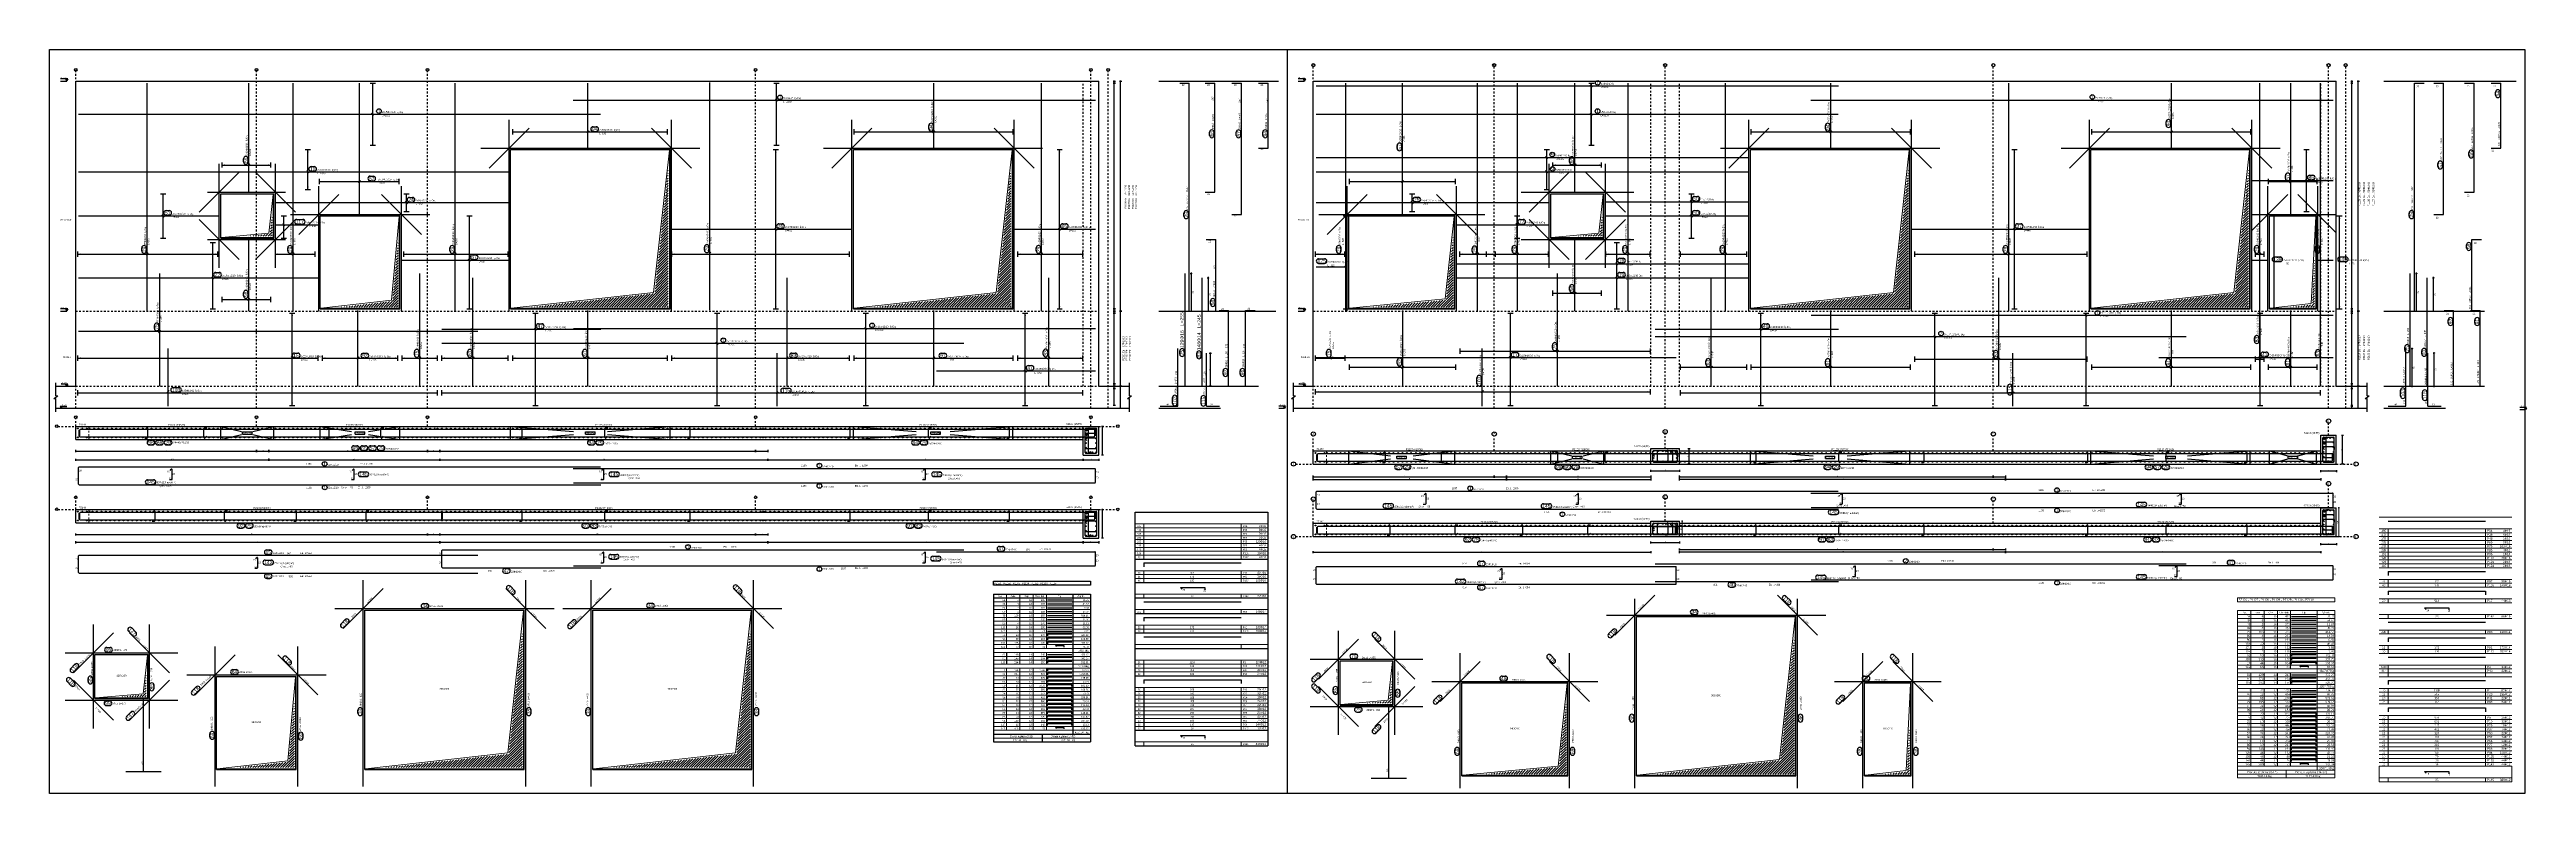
# Model space of a CAD drawing. Header units: metres. Extents: x 419734 to 420376, y 4564732 to 4565123.
# Drawn here: x 419806 to 419946, y 4564864 to 4564906 of the extents above; entities that cross this region are included whole.
import ezdxf

# ---------------------------------------------------------------- set-up
doc = ezdxf.new("R2010")
doc.units = ezdxf.units.M
for name, pattern in [('HIDDEN4', [0.09375, 0.0625, -0.03125]), ('NASCOSTA', [0.375, 0.25, -0.125]), ('TRATTO-PUNTO', [1, 0.5, -0.25, 0, -0.25])]:
    doc.linetypes.add(name, pattern=pattern)
doc.layers.get('Defpoints').update_dxf_attribs({"color": 5})
for name, color, linetype in [('07-SIMBOLI', 1, 'Continuous'), ('Standart', 7, 'Continuous'), ('SW_ASSI', 7, 'TRATTO-PUNTO'), ('SW_DIM', 33, 'Continuous'), ('SW_MAGRONE', 2, 'Continuous'), ('SW_QUOTE', 1, 'Continuous'), ('SW_SEZIONI-ARMATURA', 3, 'Continuous'), ('SW_SEZIONI_CARPENTERIA', 4, 'Continuous'), ('SW_TRATT', 7, 'NASCOSTA'), ('SW_TXT_TESTI', 1, 'Continuous')]:
    doc.layers.add(name, color=color, linetype=linetype)
doc.styles.add('arial_1_18', font='arial.ttf', dxfattribs={"height": 0.2})
doc.styles.add('SWS', font='ARIALN.TTF')
doc.styles.add('symbol_1_18', font='symbol.ttf', dxfattribs={"height": 0.2})
doc.styles.add('times new roman_1_18', font='times.ttf', dxfattribs={"height": 0.2})
doc.dimstyles.new('DIM-SW-20_cm', dxfattribs={"dimtxt": 0.04, "dimasz": 0.03, "dimexe": 0.125, "dimexo": 0.125, "dimgap": 0.02, "dimtad": 1, "dimdec": 0, "dimlfac": 100, "dimzin": 1, "dimdsep": 46, "dimtxsty": 'SWS', "dimblk1": 'D', "dimblk2": 'D', "dimsah": 1, "dimcen": 0.003, "dimdle": 0.0625, "dimse1": 1, "dimse2": 1, "dimclrd": 256, "dimclre": 256, "dimclrt": 256, "dimazin": 0, "dimtfac": 0.75, "dimtdec": 0, "dimtmove": 1, "dimatfit": 3, "dimldrblk": 'D', "dimfxl": 0.125, "dimtvp": 1.5, "dimtolj": 1, "dimtzin": 0, "dimarcsym": 0})

# ---------------------------------------------------------------- blocks, each defined once
blk = doc.blocks.new('D')
for p, q in [((-1, 0), (1, 0)), ((0, 2), (0, -2))]:
    blk.add_line(p, q)
at = {"const_width": 0.141}
blk.add_lwpolyline([(0.5, 0.5), (-0.5, -0.5)], dxfattribs=at)
blk = doc.blocks.new('*D1388')
at = {"layer": 'Defpoints', "color": 0, "ltscale": 0.5, "transparency": 16777216}
for p in [(419871.4, 4564888.86), (419871.62, 4564888.86), (419871.4, 4564886.98)]:
    blk.add_point(p, dxfattribs=at)
at = {"layer": 'SW_DIM', "lineweight": -2, "ltscale": 0.5, "transparency": 16777216}
blk.add_line((419871.62, 4564887.01), (419871.62, 4564888.83), dxfattribs=at)
at = {"layer": 'SW_DIM', "lineweight": -2, "ltscale": 0.5, "transparency": 16777216, "xscale": 0.03, "yscale": 0.03, "zscale": 0.03}
for p, rotation in [((419871.62, 4564888.86), 90), ((419871.62, 4564886.98), 270)]:
    blk.add_blockref('D', p, dxfattribs=dict(at, rotation=rotation))
at = {"layer": 'SW_DIM', "ltscale": 0.5, "transparency": 16777216, "insert": (419871.58, 4564887.92), "char_height": 0.04, "attachment_point": 5, "rotation": 90, "style": 'SWS'}
blk.add_mtext('\\A1;187', dxfattribs=at)
blk = doc.blocks.new('*D1389')
at = {"layer": 'Defpoints', "color": 0, "ltscale": 0.5, "transparency": 16777216}
for p in [(419866.06, 4564886.86), (419866.06, 4564885.9), (419866.19, 4564886.86)]:
    blk.add_point(p, dxfattribs=at)
at = {"layer": 'SW_DIM', "lineweight": -2, "ltscale": 0.5, "transparency": 16777216}
blk.add_line((419866.19, 4564885.93), (419866.19, 4564886.83), dxfattribs=at)
at = {"layer": 'SW_DIM', "lineweight": -2, "ltscale": 0.5, "transparency": 16777216, "xscale": 0.03, "yscale": 0.03, "zscale": 0.03}
for p, rotation in [((419866.19, 4564886.86), 90), ((419866.19, 4564885.9), 270)]:
    blk.add_blockref('D', p, dxfattribs=dict(at, rotation=rotation))
at = {"layer": 'SW_DIM', "ltscale": 0.5, "transparency": 16777216, "insert": (419866.15, 4564886.38), "char_height": 0.04, "attachment_point": 5, "rotation": 90, "style": 'SWS'}
blk.add_mtext('\\A1;96.3', dxfattribs=at)
blk = doc.blocks.new('*D1390')
at = {"layer": 'Defpoints', "color": 0, "ltscale": 0.5, "transparency": 16777216}
for p in [(419866.06, 4564886.98), (419866.06, 4564886.86), (419866.19, 4564886.98)]:
    blk.add_point(p, dxfattribs=at)
at = {"layer": 'SW_DIM', "lineweight": -2, "ltscale": 0.5, "transparency": 16777216}
blk.add_line((419866.19, 4564886.89), (419866.19, 4564886.95), dxfattribs=at)
at = {"layer": 'SW_DIM', "lineweight": -2, "ltscale": 0.5, "transparency": 16777216, "xscale": 0.03, "yscale": 0.03, "zscale": 0.03}
for p, rotation in [((419866.19, 4564886.98), 90), ((419866.19, 4564886.86), 270)]:
    blk.add_blockref('D', p, dxfattribs=dict(at, rotation=rotation))
at = {"layer": 'SW_DIM', "ltscale": 0.5, "transparency": 16777216, "insert": (419866.15, 4564886.92), "char_height": 0.04, "attachment_point": 5, "rotation": 90, "style": 'SWS'}
blk.add_mtext('\\A1;13', dxfattribs=at)
blk = doc.blocks.new('*D1391')
at = {"layer": 'Defpoints', "color": 0, "ltscale": 0.5, "transparency": 16777216}
for p in [(419866.06, 4564887.11), (419866.19, 4564887.11), (419866.06, 4564886.98)]:
    blk.add_point(p, dxfattribs=at)
at = {"layer": 'SW_DIM', "lineweight": -2, "ltscale": 0.5, "transparency": 16777216}
blk.add_line((419866.19, 4564887.01), (419866.19, 4564887.08), dxfattribs=at)
at = {"layer": 'SW_DIM', "lineweight": -2, "ltscale": 0.5, "transparency": 16777216, "xscale": 0.03, "yscale": 0.03, "zscale": 0.03}
for p, rotation in [((419866.19, 4564887.11), 90), ((419866.19, 4564886.98), 270)]:
    blk.add_blockref('D', p, dxfattribs=dict(at, rotation=rotation))
at = {"layer": 'SW_DIM', "ltscale": 0.5, "transparency": 16777216, "insert": (419866.15, 4564887.05), "char_height": 0.04, "attachment_point": 5, "rotation": 90, "style": 'SWS'}
blk.add_mtext('\\A1;12', dxfattribs=at)
blk = doc.blocks.new('*D1392')
at = {"layer": 'Defpoints', "color": 0, "transparency": 16777216}
for p in [(419866.06, 4564891.11), (419866.19, 4564891.11), (419866.06, 4564887.11)]:
    blk.add_point(p, dxfattribs=at)
at = {"layer": 'SW_DIM', "lineweight": -2, "transparency": 16777216}
blk.add_line((419866.19, 4564887.14), (419866.19, 4564891.08), dxfattribs=at)
at = {"layer": 'SW_DIM', "lineweight": -2, "transparency": 16777216, "xscale": 0.03, "yscale": 0.03, "zscale": 0.03}
for p, rotation in [((419866.19, 4564891.11), 90), ((419866.19, 4564887.11), 270)]:
    blk.add_blockref('D', p, dxfattribs=dict(at, rotation=rotation))
at = {"layer": 'SW_DIM', "transparency": 16777216, "insert": (419866.15, 4564889.11), "char_height": 0.04, "attachment_point": 5, "rotation": 90, "style": 'SWS'}
blk.add_mtext('\\A1;400', dxfattribs=at)
blk = doc.blocks.new('*D1393')
at = {"layer": 'Defpoints', "color": 0, "transparency": 16777216}
for p in [(419866.06, 4564891.23), (419866.19, 4564891.23), (419866.06, 4564891.11)]:
    blk.add_point(p, dxfattribs=at)
at = {"layer": 'SW_DIM', "lineweight": -2, "transparency": 16777216}
blk.add_line((419866.19, 4564891.14), (419866.19, 4564891.2), dxfattribs=at)
at = {"layer": 'SW_DIM', "lineweight": -2, "transparency": 16777216, "xscale": 0.03, "yscale": 0.03, "zscale": 0.03}
for p, rotation in [((419866.19, 4564891.23), 90), ((419866.19, 4564891.11), 270)]:
    blk.add_blockref('D', p, dxfattribs=dict(at, rotation=rotation))
at = {"layer": 'SW_DIM', "transparency": 16777216, "insert": (419866.15, 4564891.17), "char_height": 0.04, "attachment_point": 5, "rotation": 90, "style": 'SWS'}
blk.add_mtext('\\A1;12', dxfattribs=at)
blk = doc.blocks.new('*D1394')
at = {"layer": 'Defpoints', "color": 0, "transparency": 16777216}
for p in [(419866.06, 4564891.36), (419866.06, 4564891.23), (419866.19, 4564891.36)]:
    blk.add_point(p, dxfattribs=at)
at = {"layer": 'SW_DIM', "lineweight": -2, "transparency": 16777216}
blk.add_line((419866.19, 4564891.26), (419866.19, 4564891.33), dxfattribs=at)
at = {"layer": 'SW_DIM', "lineweight": -2, "transparency": 16777216, "xscale": 0.03, "yscale": 0.03, "zscale": 0.03}
for p, rotation in [((419866.19, 4564891.36), 90), ((419866.19, 4564891.23), 270)]:
    blk.add_blockref('D', p, dxfattribs=dict(at, rotation=rotation))
at = {"layer": 'SW_DIM', "transparency": 16777216, "insert": (419866.15, 4564891.3), "char_height": 0.04, "attachment_point": 5, "rotation": 90, "style": 'SWS'}
blk.add_mtext('\\A1;12', dxfattribs=at)
blk = doc.blocks.new('*D1395')
at = {"layer": 'Defpoints', "color": 0, "transparency": 16777216}
for p in [(419866.06, 4564904.11), (419866.19, 4564904.11), (419866.06, 4564891.36)]:
    blk.add_point(p, dxfattribs=at)
at = {"layer": 'SW_DIM', "lineweight": -2, "transparency": 16777216}
blk.add_line((419866.19, 4564891.39), (419866.19, 4564904.08), dxfattribs=at)
at = {"layer": 'SW_DIM', "lineweight": -2, "transparency": 16777216, "xscale": 0.03, "yscale": 0.03, "zscale": 0.03}
for p, rotation in [((419866.19, 4564904.11), 90), ((419866.19, 4564891.36), 270)]:
    blk.add_blockref('D', p, dxfattribs=dict(at, rotation=rotation))
at = {"layer": 'SW_DIM', "transparency": 16777216, "insert": (419866.15, 4564897.73), "char_height": 0.04, "attachment_point": 5, "rotation": 90, "style": 'SWS'}
blk.add_mtext('\\A1;1275', dxfattribs=at)
blk = doc.blocks.new('*D1396')
at = {"layer": 'Defpoints', "color": 0, "transparency": 16777216}
for p in [(419866.06, 4564904.23), (419866.06, 4564904.11), (419866.19, 4564904.23)]:
    blk.add_point(p, dxfattribs=at)
at = {"layer": 'SW_DIM', "lineweight": -2, "transparency": 16777216}
blk.add_line((419866.19, 4564904.14), (419866.19, 4564904.2), dxfattribs=at)
at = {"layer": 'SW_DIM', "lineweight": -2, "transparency": 16777216, "xscale": 0.03, "yscale": 0.03, "zscale": 0.03}
for p, rotation in [((419866.19, 4564904.23), 90), ((419866.19, 4564904.11), 270)]:
    blk.add_blockref('D', p, dxfattribs=dict(at, rotation=rotation))
at = {"layer": 'SW_DIM', "transparency": 16777216, "insert": (419866.15, 4564904.17), "char_height": 0.04, "attachment_point": 5, "rotation": 90, "style": 'SWS'}
blk.add_mtext('\\A1;13', dxfattribs=at)
blk = doc.blocks.new('*D1397')
at = {"layer": 'Defpoints', "color": 0, "ltscale": 0.5, "transparency": 16777216}
for p in [(419866.34, 4564886.98), (419866.34, 4564885.73), (419866.55, 4564886.98)]:
    blk.add_point(p, dxfattribs=at)
at = {"layer": 'SW_DIM', "lineweight": -2, "ltscale": 0.5, "transparency": 16777216}
blk.add_line((419866.55, 4564885.76), (419866.55, 4564886.95), dxfattribs=at)
at = {"layer": 'SW_DIM', "lineweight": -2, "ltscale": 0.5, "transparency": 16777216, "xscale": 0.03, "yscale": 0.03, "zscale": 0.03}
for p, rotation in [((419866.55, 4564886.98), 90), ((419866.55, 4564885.73), 270)]:
    blk.add_blockref('D', p, dxfattribs=dict(at, rotation=rotation))
at = {"layer": 'SW_DIM', "ltscale": 0.5, "transparency": 16777216, "insert": (419866.51, 4564886.36), "char_height": 0.04, "attachment_point": 5, "rotation": 90, "style": 'SWS'}
blk.add_mtext('\\A1;125', dxfattribs=at)
blk = doc.blocks.new('*D1398')
at = {"layer": 'Defpoints', "color": 0, "transparency": 16777216}
for p in [(419866.42, 4564891.23), (419866.55, 4564891.23), (419866.34, 4564886.98)]:
    blk.add_point(p, dxfattribs=at)
at = {"layer": 'SW_DIM', "lineweight": -2, "transparency": 16777216}
blk.add_line((419866.55, 4564887.01), (419866.55, 4564891.2), dxfattribs=at)
at = {"layer": 'SW_DIM', "lineweight": -2, "transparency": 16777216, "xscale": 0.03, "yscale": 0.03, "zscale": 0.03}
for p, rotation in [((419866.55, 4564891.23), 90), ((419866.55, 4564886.98), 270)]:
    blk.add_blockref('D', p, dxfattribs=dict(at, rotation=rotation))
at = {"layer": 'SW_DIM', "transparency": 16777216, "insert": (419866.51, 4564889.11), "char_height": 0.04, "attachment_point": 5, "rotation": 90, "style": 'SWS'}
blk.add_mtext('\\A1;425', dxfattribs=at)
blk = doc.blocks.new('*D1399')
at = {"layer": 'Defpoints', "color": 0, "transparency": 16777216}
for p in [(419866.34, 4564904.23), (419866.55, 4564904.23), (419866.42, 4564891.23)]:
    blk.add_point(p, dxfattribs=at)
at = {"layer": 'SW_DIM', "lineweight": -2, "transparency": 16777216}
blk.add_line((419866.55, 4564891.26), (419866.55, 4564904.2), dxfattribs=at)
at = {"layer": 'SW_DIM', "lineweight": -2, "transparency": 16777216, "xscale": 0.03, "yscale": 0.03, "zscale": 0.03}
for p, rotation in [((419866.55, 4564904.23), 90), ((419866.55, 4564891.23), 270)]:
    blk.add_blockref('D', p, dxfattribs=dict(at, rotation=rotation))
at = {"layer": 'SW_DIM', "transparency": 16777216, "insert": (419866.51, 4564897.73), "char_height": 0.04, "attachment_point": 5, "rotation": 90, "style": 'SWS'}
blk.add_mtext('\\A1;1300', dxfattribs=at)
blk = doc.blocks.new('*D1413')
at = {"layer": 'Defpoints', "color": 0, "ltscale": 0.5, "transparency": 16777216}
for p in [(419864.43, 4564878.4), (419864.43, 4564878.16), (419865.31, 4564878.4)]:
    blk.add_point(p, dxfattribs=at)
at = {"layer": 'SW_DIM', "lineweight": -2, "ltscale": 0.5, "transparency": 16777216}
blk.add_line((419865.28, 4564878.16), (419864.46, 4564878.16), dxfattribs=at)
at = {"layer": 'SW_DIM', "lineweight": -2, "ltscale": 0.5, "transparency": 16777216, "xscale": 0.03, "yscale": 0.03, "zscale": 0.03, "rotation": 180}
blk.add_blockref('D', (419864.43, 4564878.16), dxfattribs=at)
at = {"layer": 'SW_DIM', "lineweight": -2, "ltscale": 0.5, "transparency": 16777216, "xscale": 0.03, "yscale": 0.03, "zscale": 0.03}
blk.add_blockref('D', (419865.31, 4564878.16), dxfattribs=at)
at = {"layer": 'SW_DIM', "ltscale": 0.5, "transparency": 16777216, "insert": (419864.87, 4564878.2), "char_height": 0.04, "attachment_point": 5, "style": 'SWS'}
blk.add_mtext('\\A1;88', dxfattribs=at)
blk = doc.blocks.new('*D1414')
at = {"layer": 'Defpoints', "color": 0, "ltscale": 0.5, "transparency": 16777216}
for p in [(419846.61, 4564878.16), (419846.61, 4564878.16), (419864.43, 4564878.4)]:
    blk.add_point(p, dxfattribs=at)
at = {"layer": 'SW_DIM', "lineweight": -2, "ltscale": 0.5, "transparency": 16777216}
blk.add_line((419864.4, 4564878.16), (419846.64, 4564878.16), dxfattribs=at)
at = {"layer": 'SW_DIM', "lineweight": -2, "ltscale": 0.5, "transparency": 16777216, "xscale": 0.03, "yscale": 0.03, "zscale": 0.03, "rotation": 180}
blk.add_blockref('D', (419846.61, 4564878.16), dxfattribs=at)
at = {"layer": 'SW_DIM', "lineweight": -2, "ltscale": 0.5, "transparency": 16777216, "xscale": 0.03, "yscale": 0.03, "zscale": 0.03}
blk.add_blockref('D', (419864.43, 4564878.16), dxfattribs=at)
at = {"layer": 'SW_DIM', "ltscale": 0.5, "transparency": 16777216, "insert": (419855.52, 4564878.2), "char_height": 0.04, "attachment_point": 5, "style": 'SWS'}
blk.add_mtext('\\A1;1782', dxfattribs=at)
blk = doc.blocks.new('*D1400')
at = {"layer": 'Defpoints', "color": 0, "ltscale": 0.5, "transparency": 16777216}
for p in [(419828.07, 4564878.16), (419828.07, 4564878.16), (419846.61, 4564878.16)]:
    blk.add_point(p, dxfattribs=at)
at = {"layer": 'SW_DIM', "lineweight": -2, "ltscale": 0.5, "transparency": 16777216}
blk.add_line((419846.58, 4564878.16), (419828.1, 4564878.16), dxfattribs=at)
at = {"layer": 'SW_DIM', "lineweight": -2, "ltscale": 0.5, "transparency": 16777216, "xscale": 0.03, "yscale": 0.03, "zscale": 0.03, "rotation": 180}
blk.add_blockref('D', (419828.07, 4564878.16), dxfattribs=at)
at = {"layer": 'SW_DIM', "lineweight": -2, "ltscale": 0.5, "transparency": 16777216, "xscale": 0.03, "yscale": 0.03, "zscale": 0.03}
blk.add_blockref('D', (419846.61, 4564878.16), dxfattribs=at)
at = {"layer": 'SW_DIM', "ltscale": 0.5, "transparency": 16777216, "insert": (419837.34, 4564878.2), "char_height": 0.04, "attachment_point": 5, "style": 'SWS'}
blk.add_mtext('\\A1;1854', dxfattribs=at)
blk = doc.blocks.new('*D1401')
at = {"layer": 'Defpoints', "color": 0, "ltscale": 0.5, "transparency": 16777216}
for p in [(419807.49, 4564878.16), (419807.49, 4564878.16), (419828.07, 4564878.16)]:
    blk.add_point(p, dxfattribs=at)
at = {"layer": 'SW_DIM', "lineweight": -2, "ltscale": 0.5, "transparency": 16777216}
blk.add_line((419828.04, 4564878.16), (419807.52, 4564878.16), dxfattribs=at)
at = {"layer": 'SW_DIM', "lineweight": -2, "ltscale": 0.5, "transparency": 16777216, "xscale": 0.03, "yscale": 0.03, "zscale": 0.03, "rotation": 180}
blk.add_blockref('D', (419807.49, 4564878.16), dxfattribs=at)
at = {"layer": 'SW_DIM', "lineweight": -2, "ltscale": 0.5, "transparency": 16777216, "xscale": 0.03, "yscale": 0.03, "zscale": 0.03}
blk.add_blockref('D', (419828.07, 4564878.16), dxfattribs=at)
at = {"layer": 'SW_DIM', "ltscale": 0.5, "transparency": 16777216, "insert": (419817.78, 4564878.2), "char_height": 0.04, "attachment_point": 5, "style": 'SWS'}
blk.add_mtext('\\A1;2058', dxfattribs=at)
blk = doc.blocks.new('*D1415')
at = {"layer": 'Defpoints', "color": 0, "ltscale": 0.5, "transparency": 16777216}
for p in [(419807.49, 4564879.27), (419827.38, 4564878.6), (419827.38, 4564878.31)]:
    blk.add_point(p, dxfattribs=at)
at = {"layer": 'SW_DIM', "lineweight": -2, "ltscale": 0.5, "transparency": 16777216}
blk.add_line((419807.52, 4564878.6), (419827.35, 4564878.6), dxfattribs=at)
at = {"layer": 'SW_DIM', "lineweight": -2, "ltscale": 0.5, "transparency": 16777216, "xscale": 0.03, "yscale": 0.03, "zscale": 0.03, "rotation": 180}
blk.add_blockref('D', (419807.49, 4564878.6), dxfattribs=at)
at = {"layer": 'SW_DIM', "lineweight": -2, "ltscale": 0.5, "transparency": 16777216, "xscale": 0.03, "yscale": 0.03, "zscale": 0.03}
blk.add_blockref('D', (419827.38, 4564878.6), dxfattribs=at)
at = {"layer": 'SW_DIM', "ltscale": 0.5, "transparency": 16777216, "insert": (419817.43, 4564878.64), "char_height": 0.04, "attachment_point": 5, "style": 'SWS'}
blk.add_mtext('\\A1;1989', dxfattribs=at)
blk = doc.blocks.new('*D1402')
at = {"layer": 'Defpoints', "color": 0, "ltscale": 0.5, "transparency": 16777216}
for p in [(419828.07, 4564878.6), (419827.38, 4564878.31), (419828.07, 4564878.31)]:
    blk.add_point(p, dxfattribs=at)
at = {"layer": 'SW_DIM', "lineweight": -2, "ltscale": 0.5, "transparency": 16777216}
blk.add_line((419827.41, 4564878.6), (419828.04, 4564878.6), dxfattribs=at)
at = {"layer": 'SW_DIM', "lineweight": -2, "ltscale": 0.5, "transparency": 16777216, "xscale": 0.03, "yscale": 0.03, "zscale": 0.03, "rotation": 180}
blk.add_blockref('D', (419827.38, 4564878.6), dxfattribs=at)
at = {"layer": 'SW_DIM', "lineweight": -2, "ltscale": 0.5, "transparency": 16777216, "xscale": 0.03, "yscale": 0.03, "zscale": 0.03}
blk.add_blockref('D', (419828.07, 4564878.6), dxfattribs=at)
at = {"layer": 'SW_DIM', "ltscale": 0.5, "transparency": 16777216, "insert": (419827.72, 4564878.64), "char_height": 0.04, "attachment_point": 5, "style": 'SWS'}
blk.add_mtext('\\A1;69', dxfattribs=at)
blk = doc.blocks.new('*D1403')
at = {"layer": 'Defpoints', "color": 0, "ltscale": 0.5, "transparency": 16777216}
for p in [(419845.92, 4564878.6), (419828.07, 4564878.31), (419845.92, 4564878.32)]:
    blk.add_point(p, dxfattribs=at)
at = {"layer": 'SW_DIM', "lineweight": -2, "ltscale": 0.5, "transparency": 16777216}
blk.add_line((419828.1, 4564878.6), (419845.89, 4564878.6), dxfattribs=at)
at = {"layer": 'SW_DIM', "lineweight": -2, "ltscale": 0.5, "transparency": 16777216, "xscale": 0.03, "yscale": 0.03, "zscale": 0.03, "rotation": 180}
blk.add_blockref('D', (419828.07, 4564878.6), dxfattribs=at)
at = {"layer": 'SW_DIM', "lineweight": -2, "ltscale": 0.5, "transparency": 16777216, "xscale": 0.03, "yscale": 0.03, "zscale": 0.03}
blk.add_blockref('D', (419845.92, 4564878.6), dxfattribs=at)
at = {"layer": 'SW_DIM', "ltscale": 0.5, "transparency": 16777216, "insert": (419836.99, 4564878.64), "char_height": 0.04, "attachment_point": 5, "style": 'SWS'}
blk.add_mtext('\\A1;1786', dxfattribs=at)
blk = doc.blocks.new('*D1404')
at = {"layer": 'Defpoints', "color": 0, "ltscale": 0.5, "transparency": 16777216}
for p in [(419846.61, 4564878.6), (419845.92, 4564878.32), (419846.61, 4564878.31)]:
    blk.add_point(p, dxfattribs=at)
at = {"layer": 'SW_DIM', "lineweight": -2, "ltscale": 0.5, "transparency": 16777216}
blk.add_line((419845.95, 4564878.6), (419846.58, 4564878.6), dxfattribs=at)
at = {"layer": 'SW_DIM', "lineweight": -2, "ltscale": 0.5, "transparency": 16777216, "xscale": 0.03, "yscale": 0.03, "zscale": 0.03, "rotation": 180}
blk.add_blockref('D', (419845.92, 4564878.6), dxfattribs=at)
at = {"layer": 'SW_DIM', "lineweight": -2, "ltscale": 0.5, "transparency": 16777216, "xscale": 0.03, "yscale": 0.03, "zscale": 0.03}
blk.add_blockref('D', (419846.61, 4564878.6), dxfattribs=at)
at = {"layer": 'SW_DIM', "ltscale": 0.5, "transparency": 16777216, "insert": (419846.27, 4564878.64), "char_height": 0.04, "attachment_point": 5, "style": 'SWS'}
blk.add_mtext('\\A1;69', dxfattribs=at)
blk = doc.blocks.new('*D1416')
at = {"layer": 'Defpoints', "color": 0, "ltscale": 0.5, "transparency": 16777216}
for p in [(419807.49, 4564883.97), (419817.71, 4564883.32), (419817.71, 4564883.01)]:
    blk.add_point(p, dxfattribs=at)
at = {"layer": 'SW_DIM', "lineweight": -2, "ltscale": 0.5, "transparency": 16777216}
blk.add_line((419807.52, 4564883.32), (419817.68, 4564883.32), dxfattribs=at)
at = {"layer": 'SW_DIM', "lineweight": -2, "ltscale": 0.5, "transparency": 16777216, "xscale": 0.03, "yscale": 0.03, "zscale": 0.03, "rotation": 180}
blk.add_blockref('D', (419807.49, 4564883.32), dxfattribs=at)
at = {"layer": 'SW_DIM', "lineweight": -2, "ltscale": 0.5, "transparency": 16777216, "xscale": 0.03, "yscale": 0.03, "zscale": 0.03}
blk.add_blockref('D', (419817.71, 4564883.32), dxfattribs=at)
at = {"layer": 'SW_DIM', "ltscale": 0.5, "transparency": 16777216, "insert": (419812.6, 4564883.36), "char_height": 0.04, "attachment_point": 5, "style": 'SWS'}
blk.add_mtext('\\A1;1023', dxfattribs=at)
blk = doc.blocks.new('*D1405')
at = {"layer": 'Defpoints', "color": 0, "ltscale": 0.5, "transparency": 16777216}
for p in [(419817.71, 4564883.01), (419818.4, 4564883.32), (419818.4, 4564883.01)]:
    blk.add_point(p, dxfattribs=at)
at = {"layer": 'SW_DIM', "lineweight": -2, "ltscale": 0.5, "transparency": 16777216}
blk.add_line((419817.74, 4564883.32), (419818.37, 4564883.32), dxfattribs=at)
at = {"layer": 'SW_DIM', "lineweight": -2, "ltscale": 0.5, "transparency": 16777216, "xscale": 0.03, "yscale": 0.03, "zscale": 0.03, "rotation": 180}
blk.add_blockref('D', (419817.71, 4564883.32), dxfattribs=at)
at = {"layer": 'SW_DIM', "lineweight": -2, "ltscale": 0.5, "transparency": 16777216, "xscale": 0.03, "yscale": 0.03, "zscale": 0.03}
blk.add_blockref('D', (419818.4, 4564883.32), dxfattribs=at)
at = {"layer": 'SW_DIM', "ltscale": 0.5, "transparency": 16777216, "insert": (419818.06, 4564883.36), "char_height": 0.04, "attachment_point": 5, "style": 'SWS'}
blk.add_mtext('\\A1;69', dxfattribs=at)
blk = doc.blocks.new('*D1406')
at = {"layer": 'Defpoints', "color": 0, "ltscale": 0.5, "transparency": 16777216}
for p in [(419818.4, 4564883.01), (419827.38, 4564883.32), (419827.38, 4564883.01)]:
    blk.add_point(p, dxfattribs=at)
at = {"layer": 'SW_DIM', "lineweight": -2, "ltscale": 0.5, "transparency": 16777216}
blk.add_line((419818.43, 4564883.32), (419827.35, 4564883.32), dxfattribs=at)
at = {"layer": 'SW_DIM', "lineweight": -2, "ltscale": 0.5, "transparency": 16777216, "xscale": 0.03, "yscale": 0.03, "zscale": 0.03, "rotation": 180}
blk.add_blockref('D', (419818.4, 4564883.32), dxfattribs=at)
at = {"layer": 'SW_DIM', "lineweight": -2, "ltscale": 0.5, "transparency": 16777216, "xscale": 0.03, "yscale": 0.03, "zscale": 0.03}
blk.add_blockref('D', (419827.38, 4564883.32), dxfattribs=at)
at = {"layer": 'SW_DIM', "ltscale": 0.5, "transparency": 16777216, "insert": (419822.89, 4564883.36), "char_height": 0.04, "attachment_point": 5, "style": 'SWS'}
blk.add_mtext('\\A1;897', dxfattribs=at)
blk = doc.blocks.new('*D1407')
at = {"layer": 'Defpoints', "color": 0, "ltscale": 0.5, "transparency": 16777216}
for p in [(419827.38, 4564883.01), (419828.07, 4564883.32), (419828.07, 4564883.01)]:
    blk.add_point(p, dxfattribs=at)
at = {"layer": 'SW_DIM', "lineweight": -2, "ltscale": 0.5, "transparency": 16777216}
blk.add_line((419827.41, 4564883.32), (419828.04, 4564883.32), dxfattribs=at)
at = {"layer": 'SW_DIM', "lineweight": -2, "ltscale": 0.5, "transparency": 16777216, "xscale": 0.03, "yscale": 0.03, "zscale": 0.03, "rotation": 180}
blk.add_blockref('D', (419827.38, 4564883.32), dxfattribs=at)
at = {"layer": 'SW_DIM', "lineweight": -2, "ltscale": 0.5, "transparency": 16777216, "xscale": 0.03, "yscale": 0.03, "zscale": 0.03}
blk.add_blockref('D', (419828.07, 4564883.32), dxfattribs=at)
at = {"layer": 'SW_DIM', "ltscale": 0.5, "transparency": 16777216, "insert": (419827.72, 4564883.36), "char_height": 0.04, "attachment_point": 5, "style": 'SWS'}
blk.add_mtext('\\A1;69', dxfattribs=at)
blk = doc.blocks.new('*D1408')
at = {"layer": 'Defpoints', "color": 0, "ltscale": 0.5, "transparency": 16777216}
for p in [(419828.07, 4564883.01), (419845.92, 4564883.32), (419845.92, 4564883.01)]:
    blk.add_point(p, dxfattribs=at)
at = {"layer": 'SW_DIM', "lineweight": -2, "ltscale": 0.5, "transparency": 16777216}
blk.add_line((419828.1, 4564883.32), (419845.89, 4564883.32), dxfattribs=at)
at = {"layer": 'SW_DIM', "lineweight": -2, "ltscale": 0.5, "transparency": 16777216, "xscale": 0.03, "yscale": 0.03, "zscale": 0.03, "rotation": 180}
blk.add_blockref('D', (419828.07, 4564883.32), dxfattribs=at)
at = {"layer": 'SW_DIM', "lineweight": -2, "ltscale": 0.5, "transparency": 16777216, "xscale": 0.03, "yscale": 0.03, "zscale": 0.03}
blk.add_blockref('D', (419845.92, 4564883.32), dxfattribs=at)
at = {"layer": 'SW_DIM', "ltscale": 0.5, "transparency": 16777216, "insert": (419836.99, 4564883.36), "char_height": 0.04, "attachment_point": 5, "style": 'SWS'}
blk.add_mtext('\\A1;1786', dxfattribs=at)
blk = doc.blocks.new('*D1409')
at = {"layer": 'Defpoints', "color": 0, "ltscale": 0.5, "transparency": 16777216}
for p in [(419845.92, 4564883.01), (419846.61, 4564883.32), (419846.61, 4564883.01)]:
    blk.add_point(p, dxfattribs=at)
at = {"layer": 'SW_DIM', "lineweight": -2, "ltscale": 0.5, "transparency": 16777216}
blk.add_line((419845.95, 4564883.32), (419846.58, 4564883.32), dxfattribs=at)
at = {"layer": 'SW_DIM', "lineweight": -2, "ltscale": 0.5, "transparency": 16777216, "xscale": 0.03, "yscale": 0.03, "zscale": 0.03, "rotation": 180}
blk.add_blockref('D', (419845.92, 4564883.32), dxfattribs=at)
at = {"layer": 'SW_DIM', "lineweight": -2, "ltscale": 0.5, "transparency": 16777216, "xscale": 0.03, "yscale": 0.03, "zscale": 0.03}
blk.add_blockref('D', (419846.61, 4564883.32), dxfattribs=at)
at = {"layer": 'SW_DIM', "ltscale": 0.5, "transparency": 16777216, "insert": (419846.26, 4564883.36), "char_height": 0.04, "attachment_point": 5, "style": 'SWS'}
blk.add_mtext('\\A1;69', dxfattribs=at)
blk = doc.blocks.new('*D1417')
at = {"layer": 'Defpoints', "color": 0, "ltscale": 0.5, "transparency": 16777216}
for p in [(419807.49, 4564883.97), (419818.4, 4564882.86), (419818.4, 4564882.82)]:
    blk.add_point(p, dxfattribs=at)
at = {"layer": 'SW_DIM', "lineweight": -2, "ltscale": 0.5, "transparency": 16777216}
blk.add_line((419807.52, 4564882.82), (419818.37, 4564882.82), dxfattribs=at)
at = {"layer": 'SW_DIM', "lineweight": -2, "ltscale": 0.5, "transparency": 16777216, "xscale": 0.03, "yscale": 0.03, "zscale": 0.03, "rotation": 180}
blk.add_blockref('D', (419807.49, 4564882.82), dxfattribs=at)
at = {"layer": 'SW_DIM', "lineweight": -2, "ltscale": 0.5, "transparency": 16777216, "xscale": 0.03, "yscale": 0.03, "zscale": 0.03}
blk.add_blockref('D', (419818.4, 4564882.82), dxfattribs=at)
at = {"layer": 'SW_DIM', "ltscale": 0.5, "transparency": 16777216, "insert": (419812.95, 4564882.86), "char_height": 0.04, "attachment_point": 5, "style": 'SWS'}
blk.add_mtext('\\A1;1091', dxfattribs=at)
blk = doc.blocks.new('*D1410')
at = {"layer": 'Defpoints', "color": 0, "ltscale": 0.5, "transparency": 16777216}
for p in [(419818.4, 4564882.86), (419828.07, 4564883.17), (419828.07, 4564882.82)]:
    blk.add_point(p, dxfattribs=at)
at = {"layer": 'SW_DIM', "lineweight": -2, "ltscale": 0.5, "transparency": 16777216}
blk.add_line((419818.43, 4564882.82), (419828.04, 4564882.82), dxfattribs=at)
at = {"layer": 'SW_DIM', "lineweight": -2, "ltscale": 0.5, "transparency": 16777216, "xscale": 0.03, "yscale": 0.03, "zscale": 0.03, "rotation": 180}
blk.add_blockref('D', (419818.4, 4564882.82), dxfattribs=at)
at = {"layer": 'SW_DIM', "lineweight": -2, "ltscale": 0.5, "transparency": 16777216, "xscale": 0.03, "yscale": 0.03, "zscale": 0.03}
blk.add_blockref('D', (419828.07, 4564882.82), dxfattribs=at)
at = {"layer": 'SW_DIM', "ltscale": 0.5, "transparency": 16777216, "insert": (419823.23, 4564882.86), "char_height": 0.04, "attachment_point": 5, "style": 'SWS'}
blk.add_mtext('\\A1;966', dxfattribs=at)
blk = doc.blocks.new('*D1411')
at = {"layer": 'Defpoints', "color": 0, "ltscale": 0.5, "transparency": 16777216}
for p in [(419828.07, 4564883.17), (419846.61, 4564883.17), (419846.61, 4564882.82)]:
    blk.add_point(p, dxfattribs=at)
at = {"layer": 'SW_DIM', "lineweight": -2, "ltscale": 0.5, "transparency": 16777216}
blk.add_line((419828.1, 4564882.82), (419846.58, 4564882.82), dxfattribs=at)
at = {"layer": 'SW_DIM', "lineweight": -2, "ltscale": 0.5, "transparency": 16777216, "xscale": 0.03, "yscale": 0.03, "zscale": 0.03, "rotation": 180}
blk.add_blockref('D', (419828.07, 4564882.82), dxfattribs=at)
at = {"layer": 'SW_DIM', "lineweight": -2, "ltscale": 0.5, "transparency": 16777216, "xscale": 0.03, "yscale": 0.03, "zscale": 0.03}
blk.add_blockref('D', (419846.61, 4564882.82), dxfattribs=at)
at = {"layer": 'SW_DIM', "ltscale": 0.5, "transparency": 16777216, "insert": (419837.34, 4564882.86), "char_height": 0.04, "attachment_point": 5, "style": 'SWS'}
blk.add_mtext('\\A1;1854', dxfattribs=at)
blk = doc.blocks.new('*D1418')
at = {"layer": 'Defpoints', "color": 0, "ltscale": 0.5, "transparency": 16777216}
for p in [(419846.61, 4564883.17), (419864.43, 4564883.09), (419864.43, 4564882.82)]:
    blk.add_point(p, dxfattribs=at)
at = {"layer": 'SW_DIM', "lineweight": -2, "ltscale": 0.5, "transparency": 16777216}
blk.add_line((419846.64, 4564882.82), (419864.4, 4564882.82), dxfattribs=at)
at = {"layer": 'SW_DIM', "lineweight": -2, "ltscale": 0.5, "transparency": 16777216, "xscale": 0.03, "yscale": 0.03, "zscale": 0.03, "rotation": 180}
blk.add_blockref('D', (419846.61, 4564882.82), dxfattribs=at)
at = {"layer": 'SW_DIM', "lineweight": -2, "ltscale": 0.5, "transparency": 16777216, "xscale": 0.03, "yscale": 0.03, "zscale": 0.03}
blk.add_blockref('D', (419864.43, 4564882.82), dxfattribs=at)
at = {"layer": 'SW_DIM', "ltscale": 0.5, "transparency": 16777216, "insert": (419855.52, 4564882.86), "char_height": 0.04, "attachment_point": 5, "style": 'SWS'}
blk.add_mtext('\\A1;1783', dxfattribs=at)
blk = doc.blocks.new('*D1419')
at = {"layer": 'Defpoints', "color": 0, "ltscale": 0.5, "transparency": 16777216}
for p in [(419864.43, 4564883.09), (419865.31, 4564883.09), (419865.31, 4564882.82)]:
    blk.add_point(p, dxfattribs=at)
at = {"layer": 'SW_DIM', "lineweight": -2, "ltscale": 0.5, "transparency": 16777216}
blk.add_line((419864.46, 4564882.82), (419865.28, 4564882.82), dxfattribs=at)
at = {"layer": 'SW_DIM', "lineweight": -2, "ltscale": 0.5, "transparency": 16777216, "xscale": 0.03, "yscale": 0.03, "zscale": 0.03, "rotation": 180}
blk.add_blockref('D', (419864.43, 4564882.82), dxfattribs=at)
at = {"layer": 'SW_DIM', "lineweight": -2, "ltscale": 0.5, "transparency": 16777216, "xscale": 0.03, "yscale": 0.03, "zscale": 0.03}
blk.add_blockref('D', (419865.31, 4564882.82), dxfattribs=at)
at = {"layer": 'SW_DIM', "ltscale": 0.5, "transparency": 16777216, "insert": (419864.87, 4564882.86), "char_height": 0.04, "attachment_point": 5, "style": 'SWS'}
blk.add_mtext('\\A1;88', dxfattribs=at)
blk = doc.blocks.new('*D1420')
at = {"layer": 'Defpoints', "color": 0, "ltscale": 0.5, "transparency": 16777216}
for p in [(419865.31, 4564880.02), (419865.53, 4564880.02), (419865.31, 4564878.4)]:
    blk.add_point(p, dxfattribs=at)
at = {"layer": 'SW_DIM', "lineweight": -2, "ltscale": 0.5, "transparency": 16777216}
blk.add_line((419865.53, 4564878.43), (419865.53, 4564879.99), dxfattribs=at)
at = {"layer": 'SW_DIM', "lineweight": -2, "ltscale": 0.5, "transparency": 16777216, "xscale": 0.03, "yscale": 0.03, "zscale": 0.03}
for p, rotation in [((419865.53, 4564880.02), 90), ((419865.53, 4564878.4), 270)]:
    blk.add_blockref('D', p, dxfattribs=dict(at, rotation=rotation))
at = {"layer": 'SW_DIM', "ltscale": 0.5, "transparency": 16777216, "insert": (419865.49, 4564879.21), "char_height": 0.04, "attachment_point": 5, "rotation": 90, "style": 'SWS'}
blk.add_mtext('\\A1;163', dxfattribs=at)
blk = doc.blocks.new('*D1412')
at = {"layer": 'Defpoints', "color": 0, "ltscale": 0.5, "transparency": 16777216}
for p in [(419865.31, 4564884.72), (419865.53, 4564884.72), (419865.31, 4564883.09)]:
    blk.add_point(p, dxfattribs=at)
at = {"layer": 'SW_DIM', "lineweight": -2, "ltscale": 0.5, "transparency": 16777216}
blk.add_line((419865.53, 4564883.12), (419865.53, 4564884.69), dxfattribs=at)
at = {"layer": 'SW_DIM', "lineweight": -2, "ltscale": 0.5, "transparency": 16777216, "xscale": 0.03, "yscale": 0.03, "zscale": 0.03}
for p, rotation in [((419865.53, 4564884.72), 90), ((419865.53, 4564883.09), 270)]:
    blk.add_blockref('D', p, dxfattribs=dict(at, rotation=rotation))
at = {"layer": 'SW_DIM', "ltscale": 0.5, "transparency": 16777216, "insert": (419865.49, 4564883.9), "char_height": 0.04, "attachment_point": 5, "rotation": 90, "style": 'SWS'}
blk.add_mtext('\\A1;163', dxfattribs=at)
blk = doc.blocks.new('*D1454')
at = {"layer": 'Defpoints', "color": 0, "ltscale": 0.5, "transparency": 16777216}
for p in [(419935.8, 4564885.73), (419936.01, 4564885.86), (419936.14, 4564885.86)]:
    blk.add_point(p, dxfattribs=at)
at = {"layer": 'SW_DIM', "lineweight": -2, "ltscale": 0.5, "transparency": 16777216}
blk.add_line((419936.14, 4564885.76), (419936.14, 4564885.83), dxfattribs=at)
at = {"layer": 'SW_DIM', "lineweight": -2, "ltscale": 0.5, "transparency": 16777216, "xscale": 0.03, "yscale": 0.03, "zscale": 0.03}
for p, rotation in [((419936.14, 4564885.86), 90), ((419936.14, 4564885.73), 270)]:
    blk.add_blockref('D', p, dxfattribs=dict(at, rotation=rotation))
at = {"layer": 'SW_DIM', "ltscale": 0.5, "transparency": 16777216, "insert": (419936.1, 4564885.8), "char_height": 0.04, "attachment_point": 5, "rotation": 90, "style": 'SWS'}
blk.add_mtext('\\A1;13', dxfattribs=at)
blk = doc.blocks.new('*D1455')
at = {"layer": 'Defpoints', "color": 0, "ltscale": 0.5, "transparency": 16777216}
for p in [(419936.01, 4564886.86), (419936.01, 4564885.9), (419936.14, 4564886.86)]:
    blk.add_point(p, dxfattribs=at)
at = {"layer": 'SW_DIM', "lineweight": -2, "ltscale": 0.5, "transparency": 16777216}
blk.add_line((419936.14, 4564885.93), (419936.14, 4564886.83), dxfattribs=at)
at = {"layer": 'SW_DIM', "lineweight": -2, "ltscale": 0.5, "transparency": 16777216, "xscale": 0.03, "yscale": 0.03, "zscale": 0.03}
for p, rotation in [((419936.14, 4564886.86), 90), ((419936.14, 4564885.9), 270)]:
    blk.add_blockref('D', p, dxfattribs=dict(at, rotation=rotation))
at = {"layer": 'SW_DIM', "ltscale": 0.5, "transparency": 16777216, "insert": (419936.1, 4564886.38), "char_height": 0.04, "attachment_point": 5, "rotation": 90, "style": 'SWS'}
blk.add_mtext('\\A1;96.2', dxfattribs=at)
blk = doc.blocks.new('*D1456')
at = {"layer": 'Defpoints', "color": 0, "ltscale": 0.5, "transparency": 16777216}
for p in [(419936.01, 4564886.98), (419936.01, 4564886.86), (419936.14, 4564886.98)]:
    blk.add_point(p, dxfattribs=at)
at = {"layer": 'SW_DIM', "lineweight": -2, "ltscale": 0.5, "transparency": 16777216}
blk.add_line((419936.14, 4564886.89), (419936.14, 4564886.95), dxfattribs=at)
at = {"layer": 'SW_DIM', "lineweight": -2, "ltscale": 0.5, "transparency": 16777216, "xscale": 0.03, "yscale": 0.03, "zscale": 0.03}
for p, rotation in [((419936.14, 4564886.98), 90), ((419936.14, 4564886.86), 270)]:
    blk.add_blockref('D', p, dxfattribs=dict(at, rotation=rotation))
at = {"layer": 'SW_DIM', "ltscale": 0.5, "transparency": 16777216, "insert": (419936.1, 4564886.92), "char_height": 0.04, "attachment_point": 5, "rotation": 90, "style": 'SWS'}
blk.add_mtext('\\A1;13', dxfattribs=at)
blk = doc.blocks.new('*D1457')
at = {"layer": 'Defpoints', "color": 0, "ltscale": 0.5, "transparency": 16777216}
for p in [(419936.01, 4564887.11), (419936.14, 4564887.11), (419936.01, 4564886.98)]:
    blk.add_point(p, dxfattribs=at)
at = {"layer": 'SW_DIM', "lineweight": -2, "ltscale": 0.5, "transparency": 16777216}
blk.add_line((419936.14, 4564887.01), (419936.14, 4564887.08), dxfattribs=at)
at = {"layer": 'SW_DIM', "lineweight": -2, "ltscale": 0.5, "transparency": 16777216, "xscale": 0.03, "yscale": 0.03, "zscale": 0.03}
for p, rotation in [((419936.14, 4564887.11), 90), ((419936.14, 4564886.98), 270)]:
    blk.add_blockref('D', p, dxfattribs=dict(at, rotation=rotation))
at = {"layer": 'SW_DIM', "ltscale": 0.5, "transparency": 16777216, "insert": (419936.1, 4564887.05), "char_height": 0.04, "attachment_point": 5, "rotation": 90, "style": 'SWS'}
blk.add_mtext('\\A1;12', dxfattribs=at)
blk = doc.blocks.new('*D1458')
at = {"layer": 'Defpoints', "color": 0, "transparency": 16777216}
for p in [(419936.01, 4564891.11), (419936.14, 4564891.11), (419936.01, 4564887.11)]:
    blk.add_point(p, dxfattribs=at)
at = {"layer": 'SW_DIM', "lineweight": -2, "transparency": 16777216}
blk.add_line((419936.14, 4564887.14), (419936.14, 4564891.08), dxfattribs=at)
at = {"layer": 'SW_DIM', "lineweight": -2, "transparency": 16777216, "xscale": 0.03, "yscale": 0.03, "zscale": 0.03}
for p, rotation in [((419936.14, 4564891.11), 90), ((419936.14, 4564887.11), 270)]:
    blk.add_blockref('D', p, dxfattribs=dict(at, rotation=rotation))
at = {"layer": 'SW_DIM', "transparency": 16777216, "insert": (419936.1, 4564889.11), "char_height": 0.04, "attachment_point": 5, "rotation": 90, "style": 'SWS'}
blk.add_mtext('\\A1;400', dxfattribs=at)
blk = doc.blocks.new('*D1459')
at = {"layer": 'Defpoints', "color": 0, "transparency": 16777216}
for p in [(419936.01, 4564891.23), (419936.14, 4564891.23), (419936.01, 4564891.11)]:
    blk.add_point(p, dxfattribs=at)
at = {"layer": 'SW_DIM', "lineweight": -2, "transparency": 16777216}
blk.add_line((419936.14, 4564891.14), (419936.14, 4564891.2), dxfattribs=at)
at = {"layer": 'SW_DIM', "lineweight": -2, "transparency": 16777216, "xscale": 0.03, "yscale": 0.03, "zscale": 0.03}
for p, rotation in [((419936.14, 4564891.23), 90), ((419936.14, 4564891.11), 270)]:
    blk.add_blockref('D', p, dxfattribs=dict(at, rotation=rotation))
at = {"layer": 'SW_DIM', "transparency": 16777216, "insert": (419936.1, 4564891.17), "char_height": 0.04, "attachment_point": 5, "rotation": 90, "style": 'SWS'}
blk.add_mtext('\\A1;12', dxfattribs=at)
blk = doc.blocks.new('*D1460')
at = {"layer": 'Defpoints', "color": 0, "transparency": 16777216}
for p in [(419936.01, 4564891.36), (419936.01, 4564891.23), (419936.14, 4564891.36)]:
    blk.add_point(p, dxfattribs=at)
at = {"layer": 'SW_DIM', "lineweight": -2, "transparency": 16777216}
blk.add_line((419936.14, 4564891.26), (419936.14, 4564891.33), dxfattribs=at)
at = {"layer": 'SW_DIM', "lineweight": -2, "transparency": 16777216, "xscale": 0.03, "yscale": 0.03, "zscale": 0.03}
for p, rotation in [((419936.14, 4564891.36), 90), ((419936.14, 4564891.23), 270)]:
    blk.add_blockref('D', p, dxfattribs=dict(at, rotation=rotation))
at = {"layer": 'SW_DIM', "transparency": 16777216, "insert": (419936.1, 4564891.3), "char_height": 0.04, "attachment_point": 5, "rotation": 90, "style": 'SWS'}
blk.add_mtext('\\A1;12', dxfattribs=at)
blk = doc.blocks.new('*D1461')
at = {"layer": 'Defpoints', "color": 0, "transparency": 16777216}
for p in [(419936.01, 4564904.11), (419936.14, 4564904.11), (419936.01, 4564891.36)]:
    blk.add_point(p, dxfattribs=at)
at = {"layer": 'SW_DIM', "lineweight": -2, "transparency": 16777216}
blk.add_line((419936.14, 4564891.39), (419936.14, 4564904.08), dxfattribs=at)
at = {"layer": 'SW_DIM', "lineweight": -2, "transparency": 16777216, "xscale": 0.03, "yscale": 0.03, "zscale": 0.03}
for p, rotation in [((419936.14, 4564904.11), 90), ((419936.14, 4564891.36), 270)]:
    blk.add_blockref('D', p, dxfattribs=dict(at, rotation=rotation))
at = {"layer": 'SW_DIM', "transparency": 16777216, "insert": (419936.1, 4564897.73), "char_height": 0.04, "attachment_point": 5, "rotation": 90, "style": 'SWS'}
blk.add_mtext('\\A1;1275', dxfattribs=at)
blk = doc.blocks.new('*D1462')
at = {"layer": 'Defpoints', "color": 0, "transparency": 16777216}
for p in [(419936.01, 4564904.23), (419936.01, 4564904.11), (419936.14, 4564904.23)]:
    blk.add_point(p, dxfattribs=at)
at = {"layer": 'SW_DIM', "lineweight": -2, "transparency": 16777216}
blk.add_line((419936.14, 4564904.14), (419936.14, 4564904.2), dxfattribs=at)
at = {"layer": 'SW_DIM', "lineweight": -2, "transparency": 16777216, "xscale": 0.03, "yscale": 0.03, "zscale": 0.03}
for p, rotation in [((419936.14, 4564904.23), 90), ((419936.14, 4564904.11), 270)]:
    blk.add_blockref('D', p, dxfattribs=dict(at, rotation=rotation))
at = {"layer": 'SW_DIM', "transparency": 16777216, "insert": (419936.1, 4564904.17), "char_height": 0.04, "attachment_point": 5, "rotation": 90, "style": 'SWS'}
blk.add_mtext('\\A1;13', dxfattribs=at)
blk = doc.blocks.new('*D1463')
at = {"layer": 'Defpoints', "color": 0, "ltscale": 0.5, "transparency": 16777216}
for p in [(419936.29, 4564886.98), (419936.29, 4564885.73), (419936.5, 4564886.98)]:
    blk.add_point(p, dxfattribs=at)
at = {"layer": 'SW_DIM', "lineweight": -2, "ltscale": 0.5, "transparency": 16777216}
blk.add_line((419936.5, 4564885.76), (419936.5, 4564886.95), dxfattribs=at)
at = {"layer": 'SW_DIM', "lineweight": -2, "ltscale": 0.5, "transparency": 16777216, "xscale": 0.03, "yscale": 0.03, "zscale": 0.03}
for p, rotation in [((419936.5, 4564886.98), 90), ((419936.5, 4564885.73), 270)]:
    blk.add_blockref('D', p, dxfattribs=dict(at, rotation=rotation))
at = {"layer": 'SW_DIM', "ltscale": 0.5, "transparency": 16777216, "insert": (419936.46, 4564886.36), "char_height": 0.04, "attachment_point": 5, "rotation": 90, "style": 'SWS'}
blk.add_mtext('\\A1;125', dxfattribs=at)
blk = doc.blocks.new('*D1464')
at = {"layer": 'Defpoints', "color": 0, "transparency": 16777216}
for p in [(419936.37, 4564891.23), (419936.5, 4564891.23), (419936.29, 4564886.98)]:
    blk.add_point(p, dxfattribs=at)
at = {"layer": 'SW_DIM', "lineweight": -2, "transparency": 16777216}
blk.add_line((419936.5, 4564887.01), (419936.5, 4564891.2), dxfattribs=at)
at = {"layer": 'SW_DIM', "lineweight": -2, "transparency": 16777216, "xscale": 0.03, "yscale": 0.03, "zscale": 0.03}
for p, rotation in [((419936.5, 4564891.23), 90), ((419936.5, 4564886.98), 270)]:
    blk.add_blockref('D', p, dxfattribs=dict(at, rotation=rotation))
at = {"layer": 'SW_DIM', "transparency": 16777216, "insert": (419936.46, 4564889.11), "char_height": 0.04, "attachment_point": 5, "rotation": 90, "style": 'SWS'}
blk.add_mtext('\\A1;425', dxfattribs=at)
blk = doc.blocks.new('*D1465')
at = {"layer": 'Defpoints', "color": 0, "transparency": 16777216}
for p in [(419936.29, 4564904.23), (419936.5, 4564904.23), (419936.37, 4564891.23)]:
    blk.add_point(p, dxfattribs=at)
at = {"layer": 'SW_DIM', "lineweight": -2, "transparency": 16777216}
blk.add_line((419936.5, 4564891.26), (419936.5, 4564904.2), dxfattribs=at)
at = {"layer": 'SW_DIM', "lineweight": -2, "transparency": 16777216, "xscale": 0.03, "yscale": 0.03, "zscale": 0.03}
for p, rotation in [((419936.5, 4564904.23), 90), ((419936.5, 4564891.23), 270)]:
    blk.add_blockref('D', p, dxfattribs=dict(at, rotation=rotation))
at = {"layer": 'SW_DIM', "transparency": 16777216, "insert": (419936.46, 4564897.73), "char_height": 0.04, "attachment_point": 5, "rotation": 90, "style": 'SWS'}
blk.add_mtext('\\A1;1300', dxfattribs=at)
blk = doc.blocks.new('*D1469')
at = {"layer": 'Defpoints', "color": 0, "ltscale": 0.5, "transparency": 16777216}
for p in [(419877.44, 4564882.59), (419887.66, 4564882.59), (419887.66, 4564881.87)]:
    blk.add_point(p, dxfattribs=at)
at = {"layer": 'SW_DIM', "lineweight": -2, "ltscale": 0.5, "transparency": 16777216}
blk.add_line((419877.47, 4564881.87), (419887.63, 4564881.87), dxfattribs=at)
at = {"layer": 'SW_DIM', "lineweight": -2, "ltscale": 0.5, "transparency": 16777216, "xscale": 0.03, "yscale": 0.03, "zscale": 0.03, "rotation": 180}
blk.add_blockref('D', (419877.44, 4564881.87), dxfattribs=at)
at = {"layer": 'SW_DIM', "lineweight": -2, "ltscale": 0.5, "transparency": 16777216, "xscale": 0.03, "yscale": 0.03, "zscale": 0.03}
blk.add_blockref('D', (419887.66, 4564881.87), dxfattribs=at)
at = {"layer": 'SW_DIM', "ltscale": 0.5, "transparency": 16777216, "insert": (419882.55, 4564881.91), "char_height": 0.04, "attachment_point": 5, "style": 'SWS'}
blk.add_mtext('\\A1;1023', dxfattribs=at)
blk = doc.blocks.new('*D1466')
at = {"layer": 'Defpoints', "color": 0, "ltscale": 0.5, "transparency": 16777216}
for p in [(419887.66, 4564882.59), (419888.35, 4564882.49), (419888.35, 4564881.87)]:
    blk.add_point(p, dxfattribs=at)
at = {"layer": 'SW_DIM', "lineweight": -2, "ltscale": 0.5, "transparency": 16777216}
blk.add_line((419887.69, 4564881.87), (419888.32, 4564881.87), dxfattribs=at)
at = {"layer": 'SW_DIM', "lineweight": -2, "ltscale": 0.5, "transparency": 16777216, "xscale": 0.03, "yscale": 0.03, "zscale": 0.03, "rotation": 180}
blk.add_blockref('D', (419887.66, 4564881.87), dxfattribs=at)
at = {"layer": 'SW_DIM', "lineweight": -2, "ltscale": 0.5, "transparency": 16777216, "xscale": 0.03, "yscale": 0.03, "zscale": 0.03}
blk.add_blockref('D', (419888.35, 4564881.87), dxfattribs=at)
at = {"layer": 'SW_DIM', "ltscale": 0.5, "transparency": 16777216, "insert": (419888.01, 4564881.91), "char_height": 0.04, "attachment_point": 5, "style": 'SWS'}
blk.add_mtext('\\A1;69', dxfattribs=at)
blk = doc.blocks.new('*D1470')
at = {"layer": 'Defpoints', "color": 0, "ltscale": 0.5, "transparency": 16777216}
for p in [(419888.35, 4564882.49), (419896.51, 4564882.59), (419896.51, 4564881.87)]:
    blk.add_point(p, dxfattribs=at)
at = {"layer": 'SW_DIM', "lineweight": -2, "ltscale": 0.5, "transparency": 16777216}
blk.add_line((419888.38, 4564881.87), (419896.48, 4564881.87), dxfattribs=at)
at = {"layer": 'SW_DIM', "lineweight": -2, "ltscale": 0.5, "transparency": 16777216, "xscale": 0.03, "yscale": 0.03, "zscale": 0.03, "rotation": 180}
blk.add_blockref('D', (419888.35, 4564881.87), dxfattribs=at)
at = {"layer": 'SW_DIM', "lineweight": -2, "ltscale": 0.5, "transparency": 16777216, "xscale": 0.03, "yscale": 0.03, "zscale": 0.03}
blk.add_blockref('D', (419896.51, 4564881.87), dxfattribs=at)
at = {"layer": 'SW_DIM', "ltscale": 0.5, "transparency": 16777216, "insert": (419892.43, 4564881.91), "char_height": 0.04, "attachment_point": 5, "style": 'SWS'}
blk.add_mtext('\\A1;816', dxfattribs=at)
blk = doc.blocks.new('*D1471')
at = {"layer": 'Defpoints', "color": 0, "ltscale": 0.5, "transparency": 16777216}
for p in [(419896.51, 4564882.59), (419898.14, 4564882.59), (419898.14, 4564882.2)]:
    blk.add_point(p, dxfattribs=at)
at = {"layer": 'SW_DIM', "lineweight": -2, "ltscale": 0.5, "transparency": 16777216}
blk.add_line((419896.54, 4564882.2), (419898.11, 4564882.2), dxfattribs=at)
at = {"layer": 'SW_DIM', "lineweight": -2, "ltscale": 0.5, "transparency": 16777216, "xscale": 0.03, "yscale": 0.03, "zscale": 0.03, "rotation": 180}
blk.add_blockref('D', (419896.51, 4564882.2), dxfattribs=at)
at = {"layer": 'SW_DIM', "lineweight": -2, "ltscale": 0.5, "transparency": 16777216, "xscale": 0.03, "yscale": 0.03, "zscale": 0.03}
blk.add_blockref('D', (419898.14, 4564882.2), dxfattribs=at)
at = {"layer": 'SW_DIM', "ltscale": 0.5, "transparency": 16777216, "insert": (419897.33, 4564882.24), "char_height": 0.04, "attachment_point": 5, "style": 'SWS'}
blk.add_mtext('\\A1;163', dxfattribs=at)
blk = doc.blocks.new('*D1472')
at = {"layer": 'Defpoints', "color": 0, "ltscale": 0.5, "transparency": 16777216}
for p in [(419898.14, 4564882.59), (419915.87, 4564882.59), (419915.87, 4564881.87)]:
    blk.add_point(p, dxfattribs=at)
at = {"layer": 'SW_DIM', "lineweight": -2, "ltscale": 0.5, "transparency": 16777216}
blk.add_line((419898.17, 4564881.87), (419915.84, 4564881.87), dxfattribs=at)
at = {"layer": 'SW_DIM', "lineweight": -2, "ltscale": 0.5, "transparency": 16777216, "xscale": 0.03, "yscale": 0.03, "zscale": 0.03, "rotation": 180}
blk.add_blockref('D', (419898.14, 4564881.87), dxfattribs=at)
at = {"layer": 'SW_DIM', "lineweight": -2, "ltscale": 0.5, "transparency": 16777216, "xscale": 0.03, "yscale": 0.03, "zscale": 0.03}
blk.add_blockref('D', (419915.87, 4564881.87), dxfattribs=at)
at = {"layer": 'SW_DIM', "ltscale": 0.5, "transparency": 16777216, "insert": (419907.01, 4564881.91), "char_height": 0.04, "attachment_point": 5, "style": 'SWS'}
blk.add_mtext('\\A1;1773', dxfattribs=at)
blk = doc.blocks.new('*D1467')
at = {"layer": 'Defpoints', "color": 0, "ltscale": 0.5, "transparency": 16777216}
for p in [(419915.87, 4564882.59), (419916.56, 4564882.42), (419916.56, 4564881.87)]:
    blk.add_point(p, dxfattribs=at)
at = {"layer": 'SW_DIM', "lineweight": -2, "ltscale": 0.5, "transparency": 16777216}
blk.add_line((419915.9, 4564881.87), (419916.53, 4564881.87), dxfattribs=at)
at = {"layer": 'SW_DIM', "lineweight": -2, "ltscale": 0.5, "transparency": 16777216, "xscale": 0.03, "yscale": 0.03, "zscale": 0.03, "rotation": 180}
blk.add_blockref('D', (419915.87, 4564881.87), dxfattribs=at)
at = {"layer": 'SW_DIM', "lineweight": -2, "ltscale": 0.5, "transparency": 16777216, "xscale": 0.03, "yscale": 0.03, "zscale": 0.03}
blk.add_blockref('D', (419916.56, 4564881.87), dxfattribs=at)
at = {"layer": 'SW_DIM', "ltscale": 0.5, "transparency": 16777216, "insert": (419916.22, 4564881.91), "char_height": 0.04, "attachment_point": 5, "style": 'SWS'}
blk.add_mtext('\\A1;69', dxfattribs=at)
blk = doc.blocks.new('*D1473')
at = {"layer": 'Defpoints', "color": 0, "ltscale": 0.5, "transparency": 16777216}
for p in [(419934.38, 4564882.59), (419934.38, 4564882.18), (419935.26, 4564882.59)]:
    blk.add_point(p, dxfattribs=at)
at = {"layer": 'SW_DIM', "lineweight": -2, "ltscale": 0.5, "transparency": 16777216}
blk.add_line((419935.23, 4564882.18), (419934.41, 4564882.18), dxfattribs=at)
at = {"layer": 'SW_DIM', "lineweight": -2, "ltscale": 0.5, "transparency": 16777216, "xscale": 0.03, "yscale": 0.03, "zscale": 0.03, "rotation": 180}
blk.add_blockref('D', (419934.38, 4564882.18), dxfattribs=at)
at = {"layer": 'SW_DIM', "lineweight": -2, "ltscale": 0.5, "transparency": 16777216, "xscale": 0.03, "yscale": 0.03, "zscale": 0.03}
blk.add_blockref('D', (419935.26, 4564882.18), dxfattribs=at)
at = {"layer": 'SW_DIM', "ltscale": 0.5, "transparency": 16777216, "insert": (419934.82, 4564882.22), "char_height": 0.04, "attachment_point": 5, "style": 'SWS'}
blk.add_mtext('\\A1;88', dxfattribs=at)
blk = doc.blocks.new('*D1474')
at = {"layer": 'Defpoints', "color": 0, "ltscale": 0.5, "transparency": 16777216}
for p in [(419916.56, 4564882.42), (419916.56, 4564881.72), (419934.38, 4564882.59)]:
    blk.add_point(p, dxfattribs=at)
at = {"layer": 'SW_DIM', "lineweight": -2, "ltscale": 0.5, "transparency": 16777216}
blk.add_line((419934.35, 4564881.72), (419916.59, 4564881.72), dxfattribs=at)
at = {"layer": 'SW_DIM', "lineweight": -2, "ltscale": 0.5, "transparency": 16777216, "xscale": 0.03, "yscale": 0.03, "zscale": 0.03, "rotation": 180}
blk.add_blockref('D', (419916.56, 4564881.72), dxfattribs=at)
at = {"layer": 'SW_DIM', "lineweight": -2, "ltscale": 0.5, "transparency": 16777216, "xscale": 0.03, "yscale": 0.03, "zscale": 0.03}
blk.add_blockref('D', (419934.38, 4564881.72), dxfattribs=at)
at = {"layer": 'SW_DIM', "ltscale": 0.5, "transparency": 16777216, "insert": (419925.47, 4564881.76), "char_height": 0.04, "attachment_point": 5, "style": 'SWS'}
blk.add_mtext('\\A1;1782', dxfattribs=at)
blk = doc.blocks.new('*D1475')
at = {"layer": 'Defpoints', "color": 0, "ltscale": 0.5, "transparency": 16777216}
for p in [(419898.14, 4564882.59), (419898.14, 4564881.72), (419916.56, 4564882.42)]:
    blk.add_point(p, dxfattribs=at)
at = {"layer": 'SW_DIM', "lineweight": -2, "ltscale": 0.5, "transparency": 16777216}
blk.add_line((419916.53, 4564881.72), (419898.17, 4564881.72), dxfattribs=at)
at = {"layer": 'SW_DIM', "lineweight": -2, "ltscale": 0.5, "transparency": 16777216, "xscale": 0.03, "yscale": 0.03, "zscale": 0.03, "rotation": 180}
blk.add_blockref('D', (419898.14, 4564881.72), dxfattribs=at)
at = {"layer": 'SW_DIM', "lineweight": -2, "ltscale": 0.5, "transparency": 16777216, "xscale": 0.03, "yscale": 0.03, "zscale": 0.03}
blk.add_blockref('D', (419916.56, 4564881.72), dxfattribs=at)
at = {"layer": 'SW_DIM', "ltscale": 0.5, "transparency": 16777216, "insert": (419907.35, 4564881.76), "char_height": 0.04, "attachment_point": 5, "style": 'SWS'}
blk.add_mtext('\\A1;1842', dxfattribs=at)
blk = doc.blocks.new('*D1476')
at = {"layer": 'Defpoints', "color": 0, "ltscale": 0.5, "transparency": 16777216}
for p in [(419877.44, 4564882.59), (419888.35, 4564882.49), (419888.35, 4564881.72)]:
    blk.add_point(p, dxfattribs=at)
at = {"layer": 'SW_DIM', "lineweight": -2, "ltscale": 0.5, "transparency": 16777216}
blk.add_line((419877.47, 4564881.72), (419888.32, 4564881.72), dxfattribs=at)
at = {"layer": 'SW_DIM', "lineweight": -2, "ltscale": 0.5, "transparency": 16777216, "xscale": 0.03, "yscale": 0.03, "zscale": 0.03, "rotation": 180}
blk.add_blockref('D', (419877.44, 4564881.72), dxfattribs=at)
at = {"layer": 'SW_DIM', "lineweight": -2, "ltscale": 0.5, "transparency": 16777216, "xscale": 0.03, "yscale": 0.03, "zscale": 0.03}
blk.add_blockref('D', (419888.35, 4564881.72), dxfattribs=at)
at = {"layer": 'SW_DIM', "ltscale": 0.5, "transparency": 16777216, "insert": (419882.9, 4564881.76), "char_height": 0.04, "attachment_point": 5, "style": 'SWS'}
blk.add_mtext('\\A1;1091', dxfattribs=at)
blk = doc.blocks.new('*D1477')
at = {"layer": 'Defpoints', "color": 0, "ltscale": 0.5, "transparency": 16777216}
for p in [(419888.35, 4564882.49), (419896.51, 4564882.59), (419896.51, 4564881.72)]:
    blk.add_point(p, dxfattribs=at)
at = {"layer": 'SW_DIM', "lineweight": -2, "ltscale": 0.5, "transparency": 16777216}
blk.add_line((419888.38, 4564881.72), (419896.48, 4564881.72), dxfattribs=at)
at = {"layer": 'SW_DIM', "lineweight": -2, "ltscale": 0.5, "transparency": 16777216, "xscale": 0.03, "yscale": 0.03, "zscale": 0.03, "rotation": 180}
blk.add_blockref('D', (419888.35, 4564881.72), dxfattribs=at)
at = {"layer": 'SW_DIM', "lineweight": -2, "ltscale": 0.5, "transparency": 16777216, "xscale": 0.03, "yscale": 0.03, "zscale": 0.03}
blk.add_blockref('D', (419896.51, 4564881.72), dxfattribs=at)
at = {"layer": 'SW_DIM', "ltscale": 0.5, "transparency": 16777216, "insert": (419892.43, 4564881.76), "char_height": 0.04, "attachment_point": 5, "style": 'SWS'}
blk.add_mtext('\\A1;816', dxfattribs=at)
blk = doc.blocks.new('*D1478')
at = {"layer": 'Defpoints', "color": 0, "ltscale": 0.5, "transparency": 16777216}
for p in [(419877.44, 4564878.49), (419896.51, 4564878.49), (419896.51, 4564877.61)]:
    blk.add_point(p, dxfattribs=at)
at = {"layer": 'SW_DIM', "lineweight": -2, "ltscale": 0.5, "transparency": 16777216}
blk.add_line((419877.47, 4564877.61), (419896.48, 4564877.61), dxfattribs=at)
at = {"layer": 'SW_DIM', "lineweight": -2, "ltscale": 0.5, "transparency": 16777216, "xscale": 0.03, "yscale": 0.03, "zscale": 0.03, "rotation": 180}
blk.add_blockref('D', (419877.44, 4564877.61), dxfattribs=at)
at = {"layer": 'SW_DIM', "lineweight": -2, "ltscale": 0.5, "transparency": 16777216, "xscale": 0.03, "yscale": 0.03, "zscale": 0.03}
blk.add_blockref('D', (419896.51, 4564877.61), dxfattribs=at)
at = {"layer": 'SW_DIM', "ltscale": 0.5, "transparency": 16777216, "insert": (419886.98, 4564877.65), "char_height": 0.04, "attachment_point": 5, "style": 'SWS'}
blk.add_mtext('\\A1;1908', dxfattribs=at)
blk = doc.blocks.new('*D1479')
at = {"layer": 'Defpoints', "color": 0, "ltscale": 0.5, "transparency": 16777216}
for p in [(419896.51, 4564878.49), (419898.14, 4564878.49), (419898.14, 4564878.15)]:
    blk.add_point(p, dxfattribs=at)
at = {"layer": 'SW_DIM', "lineweight": -2, "ltscale": 0.5, "transparency": 16777216}
blk.add_line((419896.54, 4564878.15), (419898.11, 4564878.15), dxfattribs=at)
at = {"layer": 'SW_DIM', "lineweight": -2, "ltscale": 0.5, "transparency": 16777216, "xscale": 0.03, "yscale": 0.03, "zscale": 0.03, "rotation": 180}
blk.add_blockref('D', (419896.51, 4564878.15), dxfattribs=at)
at = {"layer": 'SW_DIM', "lineweight": -2, "ltscale": 0.5, "transparency": 16777216, "xscale": 0.03, "yscale": 0.03, "zscale": 0.03}
blk.add_blockref('D', (419898.14, 4564878.15), dxfattribs=at)
at = {"layer": 'SW_DIM', "ltscale": 0.5, "transparency": 16777216, "insert": (419897.33, 4564878.19), "char_height": 0.04, "attachment_point": 5, "style": 'SWS'}
blk.add_mtext('\\A1;163', dxfattribs=at)
blk = doc.blocks.new('*D1480')
at = {"layer": 'Defpoints', "color": 0, "ltscale": 0.5, "transparency": 16777216}
for p in [(419898.14, 4564878.49), (419915.87, 4564878.49), (419915.87, 4564877.76)]:
    blk.add_point(p, dxfattribs=at)
at = {"layer": 'SW_DIM', "lineweight": -2, "ltscale": 0.5, "transparency": 16777216}
blk.add_line((419898.17, 4564877.76), (419915.84, 4564877.76), dxfattribs=at)
at = {"layer": 'SW_DIM', "lineweight": -2, "ltscale": 0.5, "transparency": 16777216, "xscale": 0.03, "yscale": 0.03, "zscale": 0.03, "rotation": 180}
blk.add_blockref('D', (419898.14, 4564877.76), dxfattribs=at)
at = {"layer": 'SW_DIM', "lineweight": -2, "ltscale": 0.5, "transparency": 16777216, "xscale": 0.03, "yscale": 0.03, "zscale": 0.03}
blk.add_blockref('D', (419915.87, 4564877.76), dxfattribs=at)
at = {"layer": 'SW_DIM', "ltscale": 0.5, "transparency": 16777216, "insert": (419907.01, 4564877.8), "char_height": 0.04, "attachment_point": 5, "style": 'SWS'}
blk.add_mtext('\\A1;1773', dxfattribs=at)
blk = doc.blocks.new('*D1468')
at = {"layer": 'Defpoints', "color": 0, "ltscale": 0.5, "transparency": 16777216}
for p in [(419915.87, 4564878.49), (419916.56, 4564878.27), (419916.56, 4564877.76)]:
    blk.add_point(p, dxfattribs=at)
at = {"layer": 'SW_DIM', "lineweight": -2, "ltscale": 0.5, "transparency": 16777216}
blk.add_line((419915.9, 4564877.76), (419916.53, 4564877.76), dxfattribs=at)
at = {"layer": 'SW_DIM', "lineweight": -2, "ltscale": 0.5, "transparency": 16777216, "xscale": 0.03, "yscale": 0.03, "zscale": 0.03, "rotation": 180}
blk.add_blockref('D', (419915.87, 4564877.76), dxfattribs=at)
at = {"layer": 'SW_DIM', "lineweight": -2, "ltscale": 0.5, "transparency": 16777216, "xscale": 0.03, "yscale": 0.03, "zscale": 0.03}
blk.add_blockref('D', (419916.56, 4564877.76), dxfattribs=at)
at = {"layer": 'SW_DIM', "ltscale": 0.5, "transparency": 16777216, "insert": (419916.22, 4564877.8), "char_height": 0.04, "attachment_point": 5, "style": 'SWS'}
blk.add_mtext('\\A1;69', dxfattribs=at)
blk = doc.blocks.new('*D1481')
at = {"layer": 'Defpoints', "color": 0, "ltscale": 0.5, "transparency": 16777216}
for p in [(419934.38, 4564878.49), (419935.26, 4564878.49), (419935.26, 4564878.06)]:
    blk.add_point(p, dxfattribs=at)
at = {"layer": 'SW_DIM', "lineweight": -2, "ltscale": 0.5, "transparency": 16777216}
blk.add_line((419934.41, 4564878.06), (419935.23, 4564878.06), dxfattribs=at)
at = {"layer": 'SW_DIM', "lineweight": -2, "ltscale": 0.5, "transparency": 16777216, "xscale": 0.03, "yscale": 0.03, "zscale": 0.03, "rotation": 180}
blk.add_blockref('D', (419934.38, 4564878.06), dxfattribs=at)
at = {"layer": 'SW_DIM', "lineweight": -2, "ltscale": 0.5, "transparency": 16777216, "xscale": 0.03, "yscale": 0.03, "zscale": 0.03}
blk.add_blockref('D', (419935.26, 4564878.06), dxfattribs=at)
at = {"layer": 'SW_DIM', "ltscale": 0.5, "transparency": 16777216, "insert": (419934.82, 4564878.1), "char_height": 0.04, "attachment_point": 5, "style": 'SWS'}
blk.add_mtext('\\A1;88', dxfattribs=at)
blk = doc.blocks.new('*D1482')
at = {"layer": 'Defpoints', "color": 0, "ltscale": 0.5, "transparency": 16777216}
for p in [(419916.56, 4564878.27), (419916.56, 4564877.61), (419934.38, 4564878.49)]:
    blk.add_point(p, dxfattribs=at)
at = {"layer": 'SW_DIM', "lineweight": -2, "ltscale": 0.5, "transparency": 16777216}
blk.add_line((419934.35, 4564877.61), (419916.59, 4564877.61), dxfattribs=at)
at = {"layer": 'SW_DIM', "lineweight": -2, "ltscale": 0.5, "transparency": 16777216, "xscale": 0.03, "yscale": 0.03, "zscale": 0.03, "rotation": 180}
blk.add_blockref('D', (419916.56, 4564877.61), dxfattribs=at)
at = {"layer": 'SW_DIM', "lineweight": -2, "ltscale": 0.5, "transparency": 16777216, "xscale": 0.03, "yscale": 0.03, "zscale": 0.03}
blk.add_blockref('D', (419934.38, 4564877.61), dxfattribs=at)
at = {"layer": 'SW_DIM', "ltscale": 0.5, "transparency": 16777216, "insert": (419925.47, 4564877.65), "char_height": 0.04, "attachment_point": 5, "style": 'SWS'}
blk.add_mtext('\\A1;1782', dxfattribs=at)
blk = doc.blocks.new('*D1483')
at = {"layer": 'Defpoints', "color": 0, "ltscale": 0.5, "transparency": 16777216}
for p in [(419898.14, 4564878.49), (419898.14, 4564877.61), (419916.56, 4564878.27)]:
    blk.add_point(p, dxfattribs=at)
at = {"layer": 'SW_DIM', "lineweight": -2, "ltscale": 0.5, "transparency": 16777216}
blk.add_line((419916.53, 4564877.61), (419898.17, 4564877.61), dxfattribs=at)
at = {"layer": 'SW_DIM', "lineweight": -2, "ltscale": 0.5, "transparency": 16777216, "xscale": 0.03, "yscale": 0.03, "zscale": 0.03, "rotation": 180}
blk.add_blockref('D', (419898.14, 4564877.61), dxfattribs=at)
at = {"layer": 'SW_DIM', "lineweight": -2, "ltscale": 0.5, "transparency": 16777216, "xscale": 0.03, "yscale": 0.03, "zscale": 0.03}
blk.add_blockref('D', (419916.56, 4564877.61), dxfattribs=at)
at = {"layer": 'SW_DIM', "ltscale": 0.5, "transparency": 16777216, "insert": (419907.35, 4564877.65), "char_height": 0.04, "attachment_point": 5, "style": 'SWS'}
blk.add_mtext('\\A1;1842', dxfattribs=at)
blk = doc.blocks.new('*D1484')
at = {"layer": 'Defpoints', "color": 0, "ltscale": 0.5, "transparency": 16777216}
for p in [(419935.26, 4564884.21), (419935.61, 4564884.21), (419935.26, 4564882.59)]:
    blk.add_point(p, dxfattribs=at)
at = {"layer": 'SW_DIM', "lineweight": -2, "ltscale": 0.5, "transparency": 16777216}
blk.add_line((419935.61, 4564882.62), (419935.61, 4564884.18), dxfattribs=at)
at = {"layer": 'SW_DIM', "lineweight": -2, "ltscale": 0.5, "transparency": 16777216, "xscale": 0.03, "yscale": 0.03, "zscale": 0.03}
for p, rotation in [((419935.61, 4564884.21), 90), ((419935.61, 4564882.59), 270)]:
    blk.add_blockref('D', p, dxfattribs=dict(at, rotation=rotation))
at = {"layer": 'SW_DIM', "ltscale": 0.5, "transparency": 16777216, "insert": (419935.57, 4564883.4), "char_height": 0.04, "attachment_point": 5, "rotation": 90, "style": 'SWS'}
blk.add_mtext('\\A1;162', dxfattribs=at)
blk = doc.blocks.new('*D1485')
at = {"layer": 'Defpoints', "color": 0, "ltscale": 0.5, "transparency": 16777216}
for p in [(419898.14, 4564883.46), (419898.14, 4564882.59), (419898.67, 4564882.59)]:
    blk.add_point(p, dxfattribs=at)
at = {"layer": 'SW_DIM', "lineweight": -2, "ltscale": 0.5, "transparency": 16777216}
blk.add_line((419898.67, 4564883.43), (419898.67, 4564882.62), dxfattribs=at)
at = {"layer": 'SW_DIM', "lineweight": -2, "ltscale": 0.5, "transparency": 16777216, "xscale": 0.03, "yscale": 0.03, "zscale": 0.03}
for p, rotation in [((419898.67, 4564883.46), 90), ((419898.67, 4564882.59), 270)]:
    blk.add_blockref('D', p, dxfattribs=dict(at, rotation=rotation))
at = {"layer": 'SW_DIM', "ltscale": 0.5, "transparency": 16777216, "insert": (419898.62, 4564883.02), "char_height": 0.04, "attachment_point": 5, "rotation": 90, "style": 'SWS'}
blk.add_mtext('\\A1;87', dxfattribs=at)

msp = doc.modelspace()

# ---------------------------------------------------------------- hatches: boundary and pattern name
at = {"layer": 'SW_DIM', "linetype": 'Continuous', "lineweight": 5}
for points in [[(419824.3166, 4564903.95947), (419824.2416, 4564903.95947), (419824.2791, 4564904.10947)], [(419847.13486, 4564903.95947), (419847.05986, 4564903.95947), (419847.09736, 4564904.10947)], [(419893.18966, 4564903.95947), (419893.11466, 4564903.95947), (419893.15216, 4564904.10947)], [(419893.19556, 4564903.95947), (419893.12056, 4564903.95947), (419893.15806, 4564904.10947)], [(419832.34051, 4564901.3251), (419832.19051, 4564901.3626), (419832.34051, 4564901.4001)], [(419840.94051, 4564901.3626), (419840.79051, 4564901.3251), (419840.79051, 4564901.4001)], [(419851.63354, 4564901.3251), (419851.48354, 4564901.3626), (419851.63354, 4564901.4001)], [(419860.48355, 4564901.3626), (419860.33355, 4564901.3251), (419860.33355, 4564901.4001)], [(419902.33406, 4564901.3251), (419902.18406, 4564901.3626), (419902.33406, 4564901.4001)], [(419911.18406, 4564901.3626), (419911.03406, 4564901.3251), (419911.03406, 4564901.4001)], [(419921.58406, 4564901.3251), (419921.43406, 4564901.3626), (419921.58406, 4564901.4001)], [(419930.43407, 4564901.3626), (419930.28407, 4564901.3251), (419930.28407, 4564901.4001)], [(419820.65591, 4564900.20947), (419820.58091, 4564900.20947), (419820.61841, 4564900.35947)], [(419824.2791, 4564900.60947), (419824.2416, 4564900.75947), (419824.3166, 4564900.75947)], [(419847.10278, 4564900.20947), (419847.02778, 4564900.20947), (419847.06528, 4564900.35947)], [(419847.09736, 4564900.60947), (419847.05986, 4564900.75947), (419847.13486, 4564900.75947)], [(419863.14069, 4564900.20947), (419863.06569, 4564900.20947), (419863.10319, 4564900.35947)], [(419890.66816, 4564900.20947), (419890.59316, 4564900.20947), (419890.63066, 4564900.35947)], [(419893.15216, 4564900.60947), (419893.11466, 4564900.75947), (419893.18966, 4564900.75947)], [(419893.15806, 4564900.60947), (419893.12056, 4564900.75947), (419893.19556, 4564900.75947)], [(419917.11003, 4564900.20947), (419917.03503, 4564900.20947), (419917.07253, 4564900.35947)], [(419815.92768, 4564899.4501), (419815.77768, 4564899.4876), (419815.92768, 4564899.5251)], [(419818.52768, 4564899.4876), (419818.37768, 4564899.4501), (419818.37768, 4564899.5251)], [(419820.61841, 4564898.10947), (419820.58091, 4564898.25947), (419820.65591, 4564898.25947)], [(419821.42768, 4564898.5126), (419821.27768, 4564898.5501), (419821.42768, 4564898.5876)], [(419825.77768, 4564898.5501), (419825.62768, 4564898.5126), (419825.62768, 4564898.5876)], [(419879.62768, 4564898.5126), (419879.47768, 4564898.5501), (419879.62768, 4564898.5876)], [(419885.47768, 4564898.5501), (419885.32768, 4564898.5126), (419885.32768, 4564898.5876)], [(419890.63066, 4564898.10947), (419890.59316, 4564898.25947), (419890.66816, 4564898.25947)], [(419891.12768, 4564899.4501), (419890.97768, 4564899.4876), (419891.12768, 4564899.5251)], [(419893.72768, 4564899.4876), (419893.57768, 4564899.4501), (419893.57768, 4564899.5251)], [(419931.58406, 4564898.5126), (419931.43406, 4564898.5501), (419931.58406, 4564898.5876)], [(419934.18407, 4564898.5501), (419934.03407, 4564898.5126), (419934.03407, 4564898.5876)], [(419812.46433, 4564897.70947), (419812.38933, 4564897.70947), (419812.42683, 4564897.85947)], [(419826.21841, 4564897.70947), (419826.14341, 4564897.70947), (419826.18091, 4564897.85947)], [(419826.18091, 4564896.85947), (419826.14341, 4564897.00947), (419826.21841, 4564897.00947)], [(419883.05978, 4564897.70947), (419882.98478, 4564897.70947), (419883.02228, 4564897.85947)], [(419883.02228, 4564896.85947), (419882.98478, 4564897.00947), (419883.05978, 4564897.00947)], [(419898.84358, 4564897.70947), (419898.76858, 4564897.70947), (419898.80608, 4564897.85947)], [(419812.42683, 4564895.35947), (419812.38933, 4564895.50947), (419812.46433, 4564895.50947)], [(419819.29041, 4564896.45947), (419819.21541, 4564896.45947), (419819.25291, 4564896.60947)], [(419819.25291, 4564895.35947), (419819.21541, 4564895.50947), (419819.29041, 4564895.50947)], [(419829.78124, 4564896.45947), (419829.70624, 4564896.45947), (419829.74374, 4564896.60947)], [(419879.31433, 4564896.45947), (419879.23933, 4564896.45947), (419879.27683, 4564896.60947)], [(419888.98975, 4564896.45947), (419888.91475, 4564896.45947), (419888.95225, 4564896.60947)], [(419888.95225, 4564895.35947), (419888.91475, 4564895.50947), (419888.98975, 4564895.50947)], [(419898.80608, 4564895.35947), (419898.76858, 4564895.50947), (419898.84358, 4564895.50947)], [(419931.77835, 4564896.45947), (419931.70335, 4564896.45947), (419931.74085, 4564896.60947)], [(419935.48364, 4564896.45947), (419935.40864, 4564896.45947), (419935.44614, 4564896.60947)], [(419807.76433, 4564894.41572), (419807.61433, 4564894.45322), (419807.76433, 4564894.49072)], [(419815.27716, 4564894.95947), (419815.20216, 4564894.95947), (419815.23966, 4564895.10947)], [(419815.52768, 4564894.45322), (419815.37768, 4564894.41572), (419815.37768, 4564894.49072)], [(419818.92768, 4564894.41572), (419818.77768, 4564894.45322), (419818.92768, 4564894.49072)], [(419821.02768, 4564894.45322), (419820.87768, 4564894.41572), (419820.87768, 4564894.49072)], [(419826.17768, 4564894.41572), (419826.02768, 4564894.45322), (419826.17768, 4564894.49072)], [(419831.94051, 4564894.45322), (419831.79051, 4564894.41572), (419831.79051, 4564894.49072)], [(419841.34051, 4564894.41572), (419841.19051, 4564894.45322), (419841.34051, 4564894.49072)], [(419851.23354, 4564894.45322), (419851.08354, 4564894.41572), (419851.08354, 4564894.49072)], [(419860.88355, 4564894.41572), (419860.73355, 4564894.45322), (419860.88355, 4564894.49072)], [(419864.40859, 4564894.45322), (419864.25859, 4564894.41572), (419864.25859, 4564894.49072)], [(419877.71433, 4564894.41572), (419877.56433, 4564894.45322), (419877.71433, 4564894.49072)], [(419879.22768, 4564894.45322), (419879.07768, 4564894.41572), (419879.07768, 4564894.49072)], [(419885.87768, 4564894.41572), (419885.72768, 4564894.45322), (419885.87768, 4564894.49072)], [(419887.37768, 4564894.41572), (419887.22768, 4564894.45322), (419887.37768, 4564894.49072)], [(419887.72768, 4564894.45322), (419887.57768, 4564894.41572), (419887.57768, 4564894.49072)], [(419890.72768, 4564894.45322), (419890.57768, 4564894.41572), (419890.57768, 4564894.49072)], [(419894.12768, 4564894.41572), (419893.97768, 4564894.45322), (419894.12768, 4564894.49072)], [(419894.63066, 4564894.95947), (419894.55566, 4564894.95947), (419894.59316, 4564895.10947)], [(419896.47768, 4564894.45322), (419896.32768, 4564894.41572), (419896.32768, 4564894.49072)], [(419898.33406, 4564894.41572), (419898.18406, 4564894.45322), (419898.33406, 4564894.49072)], [(419901.93406, 4564894.45322), (419901.78406, 4564894.41572), (419901.78406, 4564894.49072)], [(419911.58406, 4564894.41572), (419911.43406, 4564894.45322), (419911.58406, 4564894.49072)], [(419921.18406, 4564894.45322), (419921.03406, 4564894.41572), (419921.03406, 4564894.49072)], [(419930.83406, 4564894.41572), (419930.68406, 4564894.45322), (419930.83406, 4564894.49072)], [(419931.18406, 4564894.45322), (419931.03406, 4564894.41572), (419931.03406, 4564894.49072)], [(419815.23966, 4564891.35947), (419815.20216, 4564891.50947), (419815.27716, 4564891.50947)], [(419815.92768, 4564891.8433), (419815.77768, 4564891.8808), (419815.92768, 4564891.9183)], [(419818.52768, 4564891.8808), (419818.37768, 4564891.8433), (419818.37768, 4564891.9183)], [(419829.74374, 4564891.35947), (419829.70624, 4564891.50947), (419829.78124, 4564891.50947)], [(419847.06528, 4564891.35947), (419847.02778, 4564891.50947), (419847.10278, 4564891.50947)], [(419863.10319, 4564891.35947), (419863.06569, 4564891.50947), (419863.14069, 4564891.50947)], [(419879.27683, 4564891.35947), (419879.23933, 4564891.50947), (419879.31433, 4564891.50947)], [(419891.12768, 4564892.20635), (419890.97768, 4564892.24385), (419891.12768, 4564892.28135)], [(419893.72768, 4564892.24385), (419893.57768, 4564892.20635), (419893.57768, 4564892.28135)], [(419894.59316, 4564891.35947), (419894.55566, 4564891.50947), (419894.63066, 4564891.50947)], [(419917.07253, 4564891.35947), (419917.03503, 4564891.50947), (419917.11003, 4564891.50947)], [(419931.74085, 4564891.35947), (419931.70335, 4564891.50947), (419931.77835, 4564891.50947)], [(419935.44614, 4564891.35947), (419935.40864, 4564891.50947), (419935.48364, 4564891.50947)], [(419819.76868, 4564890.95947), (419819.69368, 4564890.95947), (419819.73118, 4564891.10947)], [(419833.5149, 4564890.95947), (419833.4399, 4564890.95947), (419833.4774, 4564891.10947)], [(419843.77801, 4564890.95947), (419843.70301, 4564890.95947), (419843.74051, 4564891.10947)], [(419852.18638, 4564890.95947), (419852.11138, 4564890.95947), (419852.14888, 4564891.10947)], [(419861.19924, 4564890.95947), (419861.12424, 4564890.95947), (419861.16174, 4564891.10947)], [(419888.61466, 4564890.95947), (419888.53966, 4564890.95947), (419888.57716, 4564891.10947)], [(419902.77714, 4564890.95947), (419902.70214, 4564890.95947), (419902.73964, 4564891.10947)], [(419912.60249, 4564890.95947), (419912.52749, 4564890.95947), (419912.56499, 4564891.10947)], [(419921.15864, 4564890.95947), (419921.08364, 4564890.95947), (419921.12114, 4564891.10947)], [(419930.98399, 4564890.95947), (419930.90899, 4564890.95947), (419930.94649, 4564891.10947)], [(419807.76433, 4564888.54072), (419807.61433, 4564888.57822), (419807.76433, 4564888.61572)], [(419821.19051, 4564888.57822), (419821.04051, 4564888.54072), (419821.04051, 4564888.61572)], [(419821.59051, 4564888.54072), (419821.44051, 4564888.57822), (419821.59051, 4564888.61572)], [(419825.69051, 4564888.57822), (419825.54051, 4564888.54072), (419825.54051, 4564888.61572)], [(419826.09051, 4564888.54072), (419825.94051, 4564888.57822), (419826.09051, 4564888.61572)], [(419827.94051, 4564888.57822), (419827.79051, 4564888.54072), (419827.79051, 4564888.61572)], [(419828.34051, 4564888.54072), (419828.19051, 4564888.57822), (419828.34051, 4564888.61572)], [(419831.94051, 4564888.57822), (419831.79051, 4564888.54072), (419831.79051, 4564888.61572)], [(419832.34051, 4564888.54072), (419832.19051, 4564888.57822), (419832.34051, 4564888.61572)], [(419840.94051, 4564888.57822), (419840.79051, 4564888.54072), (419840.79051, 4564888.61572)], [(419841.34051, 4564888.54072), (419841.19051, 4564888.57822), (419841.34051, 4564888.61572)], [(419851.23406, 4564888.57822), (419851.08406, 4564888.54072), (419851.08406, 4564888.61572)], [(419851.63406, 4564888.54072), (419851.48406, 4564888.57822), (419851.63406, 4564888.61572)], [(419860.48407, 4564888.57822), (419860.33407, 4564888.54072), (419860.33407, 4564888.61572)], [(419860.88406, 4564888.54072), (419860.73406, 4564888.57822), (419860.88406, 4564888.61572)], [(419864.40885, 4564888.57822), (419864.25885, 4564888.54072), (419864.25885, 4564888.61572)], [(419877.71433, 4564888.54072), (419877.56433, 4564888.57822), (419877.71433, 4564888.61572)], [(419879.23966, 4564888.57822), (419879.08966, 4564888.54072), (419879.08966, 4564888.61572)], [(419885.88966, 4564888.9218), (419885.73966, 4564888.9593), (419885.88966, 4564888.9968)], [(419896.48966, 4564888.9593), (419896.33966, 4564888.9218), (419896.33966, 4564888.9968)], [(419911.58406, 4564888.47822), (419911.43406, 4564888.51572), (419911.58406, 4564888.55322)], [(419921.18406, 4564888.51572), (419921.03406, 4564888.47822), (419921.03406, 4564888.55322)], [(419930.83406, 4564888.47822), (419930.68406, 4564888.51572), (419930.83406, 4564888.55322)], [(419931.18406, 4564888.51572), (419931.03406, 4564888.47822), (419931.03406, 4564888.55322)], [(419879.63966, 4564888.01885), (419879.48966, 4564888.05635), (419879.63966, 4564888.09385)], [(419885.48966, 4564888.05635), (419885.33966, 4564888.01885), (419885.33966, 4564888.09385)], [(419898.33406, 4564888.02275), (419898.18406, 4564888.06025), (419898.33406, 4564888.09775)], [(419901.93406, 4564888.06025), (419901.78406, 4564888.02275), (419901.78406, 4564888.09775)], [(419902.33406, 4564888.01885), (419902.18406, 4564888.05635), (419902.33406, 4564888.09385)], [(419911.18406, 4564888.05635), (419911.03406, 4564888.01885), (419911.03406, 4564888.09385)], [(419921.58406, 4564888.01885), (419921.43406, 4564888.05635), (419921.58406, 4564888.09385)], [(419930.43407, 4564888.05635), (419930.28407, 4564888.01885), (419930.28407, 4564888.09385)], [(419931.58406, 4564888.01885), (419931.43406, 4564888.05635), (419931.58406, 4564888.09385)], [(419934.18407, 4564888.05635), (419934.03407, 4564888.01885), (419934.03407, 4564888.09385)], [(419807.76433, 4564886.56979), (419807.61433, 4564886.60729), (419807.76433, 4564886.64479)], [(419819.73118, 4564885.89697), (419819.69368, 4564886.04697), (419819.76868, 4564886.04697)], [(419827.94051, 4564886.60729), (419827.79051, 4564886.56979), (419827.79051, 4564886.64479)], [(419828.34051, 4564886.57197), (419828.19051, 4564886.60947), (419828.34051, 4564886.64697)], [(419833.4774, 4564885.89697), (419833.4399, 4564886.04697), (419833.5149, 4564886.04697)], [(419843.74051, 4564885.89697), (419843.70301, 4564886.04697), (419843.77801, 4564886.04697)], [(419852.14888, 4564885.89697), (419852.11138, 4564886.04697), (419852.18638, 4564886.04697)], [(419861.16174, 4564885.89697), (419861.12424, 4564886.04697), (419861.19924, 4564886.04697)], [(419864.40885, 4564886.60947), (419864.25885, 4564886.57197), (419864.25885, 4564886.64697)], [(419877.71433, 4564886.63447), (419877.56433, 4564886.67197), (419877.71433, 4564886.70947)], [(419888.57716, 4564885.89697), (419888.53966, 4564886.04697), (419888.61466, 4564886.04697)], [(419896.48966, 4564886.67197), (419896.33966, 4564886.63447), (419896.33966, 4564886.70947)], [(419898.33406, 4564886.57197), (419898.18406, 4564886.60947), (419898.33406, 4564886.64697)], [(419902.73964, 4564885.89697), (419902.70214, 4564886.04697), (419902.77714, 4564886.04697)], [(419912.56499, 4564885.89697), (419912.52749, 4564886.04697), (419912.60249, 4564886.04697)], [(419921.12114, 4564885.89697), (419921.08364, 4564886.04697), (419921.15864, 4564886.04697)], [(419930.94649, 4564885.89697), (419930.90899, 4564886.04697), (419930.98399, 4564886.04697)], [(419934.35885, 4564886.60947), (419934.20885, 4564886.57197), (419934.20885, 4564886.64697)]]:
    msp.add_hatch(color=256, dxfattribs=at).paths.add_polyline_path(points)
at = {"layer": 'SW_DIM', "linetype": 'Continuous', "lineweight": -3}
for points in [[(419933.61585, 4564900.20947), (419933.54085, 4564900.20947), (419933.57835, 4564900.35947)], [(419933.57835, 4564896.85947), (419933.54085, 4564897.00947), (419933.61585, 4564897.00947)]]:
    msp.add_hatch(color=256, dxfattribs=at).paths.add_polyline_path(points)

# ---------------------------------------------------------------- linework, layer by layer
for centre in [(419877.43777, 4564905.12928), (419887.66309, 4564905.12928), (419897.32592, 4564905.12928), (419915.86948, 4564905.12928), (419934.81958, 4564905.12928), (419935.7895, 4564905.12935)]:
    msp.add_circle(centre, 0.09)
at = {"layer": '07-SIMBOLI', "color": 1}
for centre, radius in [((419807.48933, 4564904.86159), 0.075), ((419817.71466, 4564904.86159), 0.075), ((419827.37749, 4564904.86159), 0.075), ((419845.92105, 4564904.86159), 0.075), ((419864.87114, 4564904.86159), 0.075), ((419865.84614, 4564904.86159), 0.075), ((419806.4146, 4564884.72343), 0.075), ((419807.48948, 4564885.23926), 0.075), ((419817.71481, 4564885.23926), 0.075), ((419827.37764, 4564885.23926), 0.075), ((419845.9212, 4564885.23926), 0.075), ((419864.87129, 4564885.23926), 0.075), ((419866.38353, 4564884.72113), 0.075), ((419877.43933, 4564884.28555), 0.12), ((419887.66466, 4564884.28555), 0.12), ((419897.32748, 4564884.41055), 0.12), ((419915.87104, 4564884.28555), 0.12), ((419934.82114, 4564885.01167), 0.12), ((419876.31933, 4564882.58592), 0.12), ((419934.82114, 4564881.48092), 0.12), ((419936.37864, 4564882.58592), 0.12), ((419806.4146, 4564880.0276), 0.075), ((419807.48948, 4564880.70458), 0.075), ((419827.37764, 4564880.70458), 0.075), ((419845.9212, 4564880.70458), 0.075), ((419864.87129, 4564880.70458), 0.075), ((419866.38353, 4564880.0253), 0.075), ((419877.43933, 4564880.60592), 0.12), ((419897.32748, 4564880.73092), 0.12), ((419915.87104, 4564880.60592), 0.12), ((419876.31933, 4564878.48592), 0.12), ((419936.37864, 4564878.48592), 0.12)]:
    msp.add_circle(centre, radius, dxfattribs=at)
at = {"layer": 'Standart', "color": 2}
msp.add_line((419806.01166, 4564906.01358), (419945.91166, 4564906.01358), dxfattribs=at)
for points in [[(419945.91166, 4564863.96691), (419806.01166, 4564863.96691), (419806.01166, 4564906.01358)], [(419875.96166, 4564906.01358), (419875.96166, 4564863.96691)], [(419945.91166, 4564906.01358), (419945.91166, 4564863.96691)]]:
    msp.add_lwpolyline(points, dxfattribs=at)
at = {"layer": 'Standart', "color": 5, "linetype": 'Continuous', "lineweight": 5}
for points in [[(419865.30865, 4564886.98447), (419865.30865, 4564904.23447)], [(419935.25865, 4564886.98447), (419935.25865, 4564904.23447)]]:
    msp.add_lwpolyline(points, dxfattribs=at)
at = {"layer": 'Standart', "color": 2, "linetype": 'Continuous', "lineweight": 5}
for points in [[(419893.21709, 4564903.89697), (419893.09209, 4564904.02197)], [(419824.3416, 4564902.29697), (419824.2166, 4564902.42197)], [(419847.15986, 4564903.09697), (419847.03486, 4564903.22197)], [(419893.21466, 4564902.29697), (419893.08966, 4564902.42197)], [(419836.37801, 4564901.3001), (419836.50301, 4564901.4251)], [(419855.92105, 4564901.3001), (419856.04605, 4564901.4251)], [(419906.62156, 4564901.3001), (419906.74656, 4564901.4251)], [(419925.87156, 4564901.3001), (419925.99656, 4564901.4251)], [(419840.1525, 4564892.28947), (419841.045, 4564900.32197)], [(419841.045, 4564891.39697), (419841.045, 4564900.32197)], [(419859.51807, 4564892.28947), (419860.41057, 4564900.32197)], [(419860.41057, 4564891.39697), (419860.41057, 4564900.32197)], [(419890.56816, 4564899.97197), (419890.69316, 4564899.84697)], [(419910.22699, 4564892.28947), (419911.11949, 4564900.32197)], [(419911.11949, 4564891.39697), (419911.11949, 4564900.32197)], [(419929.46806, 4564892.28947), (419930.36056, 4564900.32197)], [(419930.36056, 4564891.39697), (419930.36056, 4564900.32197)], [(419817.21518, 4564899.4251), (419817.34018, 4564899.5501)], [(419820.55591, 4564899.17197), (419820.68091, 4564899.04697)], [(419823.46518, 4564898.4876), (419823.59018, 4564898.6126)], [(419840.87339, 4564898.21157), (419840.98249, 4564898.32068)], [(419840.89107, 4564898.37072), (419840.98249, 4564898.46214)], [(419840.90876, 4564898.52987), (419840.98249, 4564898.60361)], [(419840.92644, 4564898.68902), (419840.98249, 4564898.74507)], [(419840.94412, 4564898.84817), (419840.98249, 4564898.88654)], [(419840.96181, 4564899.00732), (419840.98249, 4564899.02801)], [(419840.97949, 4564899.16647), (419840.98249, 4564899.16947)], [(419860.23771, 4564898.20032), (419860.34807, 4564898.31068)], [(419860.2554, 4564898.35947), (419860.34807, 4564898.45214)], [(419860.27308, 4564898.51862), (419860.34807, 4564898.59361)], [(419860.29076, 4564898.67777), (419860.34807, 4564898.73507)], [(419860.30845, 4564898.83692), (419860.34807, 4564898.87654)], [(419860.32613, 4564898.99607), (419860.34807, 4564899.018)], [(419860.34381, 4564899.15522), (419860.34807, 4564899.15947)], [(419882.41518, 4564898.4876), (419882.54018, 4564898.6126)], [(419890.56816, 4564899.17197), (419890.69316, 4564899.04697)], [(419892.16518, 4564899.4251), (419892.29018, 4564899.5501)], [(419910.94788, 4564898.21157), (419911.05698, 4564898.32068)], [(419910.96556, 4564898.37072), (419911.05698, 4564898.46214)], [(419910.98324, 4564898.52987), (419911.05698, 4564898.60361)], [(419911.00094, 4564898.68902), (419911.05698, 4564898.74507)], [(419911.01862, 4564898.84817), (419911.05698, 4564898.88654)], [(419911.03631, 4564899.00732), (419911.05698, 4564899.02801)], [(419911.05399, 4564899.16647), (419911.05698, 4564899.16947)], [(419930.18897, 4564898.21157), (419930.29807, 4564898.32068)], [(419930.20665, 4564898.37072), (419930.29807, 4564898.46214)], [(419930.22433, 4564898.52987), (419930.29807, 4564898.60361)], [(419930.24201, 4564898.68902), (419930.29807, 4564898.74507)], [(419930.25969, 4564898.84817), (419930.29807, 4564898.88654)], [(419930.27737, 4564899.00732), (419930.29807, 4564899.02801)], [(419930.29505, 4564899.16647), (419930.29807, 4564899.16947)], [(419932.62156, 4564898.4876), (419932.74656, 4564898.6126)], [(419933.64085, 4564898.54697), (419933.51585, 4564898.67197)], [(419818.40933, 4564895.63947), (419818.65183, 4564897.82197)], [(419818.65183, 4564895.39697), (419818.65183, 4564897.82197)], [(419826.11841, 4564897.42197), (419826.24341, 4564897.29697)], [(419840.69656, 4564896.62008), (419840.98249, 4564896.90602)], [(419840.71424, 4564896.77923), (419840.98249, 4564897.04748)], [(419840.73193, 4564896.93838), (419840.98249, 4564897.18895)], [(419840.74961, 4564897.09753), (419840.98249, 4564897.33041)], [(419840.76729, 4564897.25668), (419840.98249, 4564897.47188)], [(419840.78497, 4564897.41583), (419840.98249, 4564897.61335)], [(419840.80266, 4564897.57498), (419840.98249, 4564897.75481)], [(419840.82034, 4564897.73412), (419840.98249, 4564897.89628)], [(419840.83803, 4564897.89327), (419840.98249, 4564898.03774)], [(419840.85571, 4564898.05242), (419840.98249, 4564898.17921)], [(419860.06088, 4564896.60883), (419860.34807, 4564896.89602)], [(419860.07856, 4564896.76798), (419860.34807, 4564897.03748)], [(419860.09625, 4564896.92713), (419860.34807, 4564897.17895)], [(419860.11393, 4564897.08628), (419860.34807, 4564897.32041)], [(419860.13161, 4564897.24543), (419860.34807, 4564897.46188)], [(419860.1493, 4564897.40458), (419860.34807, 4564897.60335)], [(419860.16698, 4564897.56373), (419860.34807, 4564897.74481)], [(419860.18466, 4564897.72287), (419860.34807, 4564897.88628)], [(419860.20235, 4564897.88202), (419860.34807, 4564898.02774)], [(419860.22003, 4564898.04117), (419860.34807, 4564898.16921)], [(419883.08478, 4564897.29697), (419882.95978, 4564897.42197)], [(419893.58518, 4564895.63947), (419893.82768, 4564897.82197)], [(419893.82768, 4564895.39697), (419893.82768, 4564897.82197)], [(419898.74358, 4564897.47197), (419898.86858, 4564897.34697)], [(419910.77105, 4564896.62008), (419911.05698, 4564896.90602)], [(419910.78873, 4564896.77923), (419911.05698, 4564897.04748)], [(419910.80641, 4564896.93838), (419911.05698, 4564897.18895)], [(419910.82409, 4564897.09753), (419911.05698, 4564897.33041)], [(419910.84179, 4564897.25668), (419911.05698, 4564897.47188)], [(419910.85948, 4564897.41583), (419911.05698, 4564897.61335)], [(419910.87716, 4564897.57498), (419911.05698, 4564897.75481)], [(419910.89484, 4564897.73412), (419911.05698, 4564897.89628)], [(419910.91252, 4564897.89327), (419911.05698, 4564898.03774)], [(419910.9302, 4564898.05242), (419911.05698, 4564898.17921)], [(419930.01214, 4564896.62008), (419930.29807, 4564896.90602)], [(419930.02982, 4564896.77923), (419930.29807, 4564897.04748)], [(419930.0475, 4564896.93838), (419930.29807, 4564897.18895)], [(419930.06518, 4564897.09753), (419930.29807, 4564897.33041)], [(419930.08286, 4564897.25668), (419930.29807, 4564897.47188)], [(419930.10054, 4564897.41583), (419930.29807, 4564897.61335)], [(419930.11822, 4564897.57498), (419930.29807, 4564897.75481)], [(419930.1359, 4564897.73412), (419930.29807, 4564897.89628)], [(419930.15359, 4564897.89327), (419930.29807, 4564898.03774)], [(419930.17127, 4564898.05242), (419930.29807, 4564898.17921)], [(419812.48933, 4564896.54697), (419812.36433, 4564896.67197)], [(419815.72683, 4564895.39697), (419818.40933, 4564895.63947)], [(419815.72683, 4564895.39697), (419818.65183, 4564895.39697)], [(419817.2308, 4564895.45947), (419817.24257, 4564895.47124)], [(419817.37226, 4564895.45947), (419817.39809, 4564895.4853)], [(419817.51373, 4564895.45947), (419817.55362, 4564895.49936)], [(419817.6552, 4564895.45947), (419817.70914, 4564895.51342)], [(419817.79666, 4564895.45947), (419817.86467, 4564895.52748)], [(419817.93813, 4564895.45947), (419818.0202, 4564895.54154)], [(419818.07959, 4564895.45947), (419818.17572, 4564895.5556)], [(419818.22106, 4564895.45947), (419818.33125, 4564895.56966)], [(419818.36253, 4564895.45947), (419818.58933, 4564895.68628)], [(419818.48111, 4564895.71952), (419818.58933, 4564895.82774)], [(419818.49879, 4564895.87867), (419818.58933, 4564895.96921)], [(419818.50399, 4564895.45947), (419818.58933, 4564895.54481)], [(419818.51648, 4564896.03782), (419818.58933, 4564896.11068)], [(419818.53416, 4564896.19697), (419818.58933, 4564896.25214)], [(419818.55184, 4564896.35612), (419818.58933, 4564896.39361)], [(419818.56953, 4564896.51527), (419818.58933, 4564896.53507)], [(419818.58721, 4564896.67442), (419818.58933, 4564896.67654)], [(419819.19041, 4564896.17197), (419819.31541, 4564896.04697)], [(419825.33498, 4564891.83947), (419825.77748, 4564896.57197)], [(419825.77748, 4564891.39697), (419825.77748, 4564896.57197)], [(419840.51973, 4564895.02859), (419840.98249, 4564895.49136)], [(419840.53741, 4564895.18774), (419840.98249, 4564895.63282)], [(419840.5551, 4564895.34689), (419840.98249, 4564895.77429)], [(419840.57278, 4564895.50604), (419840.98249, 4564895.91576)], [(419840.59046, 4564895.66519), (419840.98249, 4564896.05722)], [(419840.60814, 4564895.82433), (419840.98249, 4564896.19869)], [(419840.62582, 4564895.98348), (419840.98249, 4564896.34015)], [(419840.64351, 4564896.14263), (419840.98249, 4564896.48162)], [(419840.66119, 4564896.30178), (419840.98249, 4564896.62309)], [(419840.67888, 4564896.46093), (419840.98249, 4564896.76455)], [(419847.00278, 4564895.92197), (419847.12778, 4564895.79697)], [(419859.88405, 4564895.01734), (419860.34807, 4564895.48136)], [(419859.90173, 4564895.17649), (419860.34807, 4564895.62282)], [(419859.91941, 4564895.33564), (419860.34807, 4564895.76429)], [(419859.9371, 4564895.49479), (419860.34807, 4564895.90576)], [(419859.95478, 4564895.65394), (419860.34807, 4564896.04722)], [(419859.97246, 4564895.81308), (419860.34807, 4564896.18869)], [(419859.99015, 4564895.97223), (419860.34807, 4564896.33015)], [(419860.00783, 4564896.13138), (419860.34807, 4564896.47162)], [(419860.02551, 4564896.29053), (419860.34807, 4564896.61308)], [(419860.0432, 4564896.44968), (419860.34807, 4564896.75455)], [(419863.16569, 4564895.79697), (419863.04069, 4564895.92197)], [(419884.88433, 4564891.91447), (419885.40183, 4564896.57197)], [(419885.33309, 4564895.38737), (419885.33934, 4564895.39361)], [(419885.40183, 4564891.39697), (419885.40183, 4564896.57197)], [(419888.88975, 4564896.17197), (419889.01475, 4564896.04697)], [(419890.90268, 4564895.39697), (419893.58518, 4564895.63947)], [(419890.90268, 4564895.39697), (419893.82768, 4564895.39697)], [(419892.40664, 4564895.45947), (419892.41841, 4564895.47124)], [(419892.54811, 4564895.45947), (419892.57393, 4564895.4853)], [(419892.68958, 4564895.45947), (419892.72946, 4564895.49936)], [(419892.83104, 4564895.45947), (419892.88498, 4564895.51342)], [(419892.97251, 4564895.45947), (419893.04051, 4564895.52748)], [(419893.11398, 4564895.45947), (419893.19603, 4564895.54154)], [(419893.25545, 4564895.45947), (419893.35156, 4564895.5556)], [(419893.3969, 4564895.45947), (419893.50709, 4564895.56966)], [(419893.53837, 4564895.45947), (419893.76517, 4564895.68628)], [(419893.65696, 4564895.71952), (419893.76517, 4564895.82774)], [(419893.67465, 4564895.87867), (419893.76517, 4564895.96921)], [(419893.67983, 4564895.45947), (419893.76517, 4564895.54481)], [(419893.69233, 4564896.03782), (419893.76517, 4564896.11068)], [(419893.71001, 4564896.19697), (419893.76517, 4564896.25214)], [(419893.72769, 4564896.35612), (419893.76517, 4564896.39361)], [(419893.74537, 4564896.51527), (419893.76517, 4564896.53507)], [(419893.76305, 4564896.67442), (419893.76517, 4564896.67654)], [(419898.74358, 4564896.67197), (419898.86858, 4564896.54697)], [(419910.59422, 4564895.02859), (419911.05698, 4564895.49136)], [(419910.6119, 4564895.18774), (419911.05698, 4564895.63282)], [(419910.62958, 4564895.34689), (419911.05698, 4564895.77429)], [(419910.64726, 4564895.50604), (419911.05698, 4564895.91576)], [(419910.66495, 4564895.66519), (419911.05698, 4564896.05722)], [(419910.68265, 4564895.82433), (419911.05698, 4564896.19869)], [(419910.70033, 4564895.98348), (419911.05698, 4564896.34015)], [(419910.71801, 4564896.14263), (419911.05698, 4564896.48162)], [(419910.73569, 4564896.30178), (419911.05698, 4564896.62308)], [(419910.75337, 4564896.46093), (419911.05698, 4564896.76455)], [(419917.01003, 4564895.92197), (419917.13503, 4564895.79697)], [(419929.83529, 4564895.02859), (419930.29807, 4564895.49136)], [(419929.85299, 4564895.18774), (419930.29807, 4564895.63282)], [(419929.87067, 4564895.34689), (419930.29807, 4564895.77429)], [(419929.88835, 4564895.50604), (419930.29807, 4564895.91576)], [(419929.90603, 4564895.66519), (419930.29807, 4564896.05722)], [(419929.92371, 4564895.82433), (419930.29807, 4564896.19869)], [(419929.94139, 4564895.98348), (419930.29807, 4564896.34015)], [(419929.95907, 4564896.14263), (419930.29807, 4564896.48162)], [(419929.97675, 4564896.30178), (419930.29807, 4564896.62308)], [(419929.99444, 4564896.46093), (419930.29807, 4564896.76455)], [(419933.83864, 4564891.65447), (419934.09614, 4564896.57197)], [(419934.09614, 4564891.39697), (419934.09614, 4564896.57197)], [(419811.46518, 4564894.39072), (419811.59018, 4564894.51572)], [(419819.71518, 4564894.39072), (419819.84018, 4564894.51572)], [(419825.59754, 4564893.97617), (419825.71498, 4564894.09361)], [(419825.61213, 4564894.13222), (419825.71498, 4564894.23507)], [(419825.62672, 4564894.28828), (419825.71498, 4564894.37654)], [(419825.64131, 4564894.44434), (419825.71498, 4564894.51801)], [(419825.65591, 4564894.6004), (419825.71498, 4564894.65947)], [(419825.6705, 4564894.75645), (419825.71498, 4564894.80094)], [(419825.68509, 4564894.91251), (419825.71498, 4564894.9424)], [(419825.69968, 4564895.06857), (419825.71498, 4564895.08387)], [(419825.71428, 4564895.22463), (419825.71498, 4564895.22533)], [(419828.87801, 4564894.39072), (419829.00301, 4564894.51572)], [(419829.68124, 4564894.17197), (419829.80624, 4564894.04697)], [(419840.34289, 4564893.4371), (419840.98249, 4564894.0767)], [(419840.36058, 4564893.59625), (419840.98249, 4564894.21816)], [(419840.37826, 4564893.7554), (419840.98249, 4564894.35963)], [(419840.39595, 4564893.91454), (419840.98249, 4564894.5011)], [(419840.41363, 4564894.07369), (419840.98249, 4564894.64256)], [(419840.43131, 4564894.23284), (419840.98249, 4564894.78403)], [(419840.44899, 4564894.39199), (419840.98249, 4564894.92549)], [(419840.46668, 4564894.55114), (419840.98249, 4564895.06696)], [(419840.48436, 4564894.71029), (419840.98249, 4564895.20843)], [(419840.50204, 4564894.86944), (419840.98249, 4564895.34989)], [(419843.26267, 4564894.4325), (419843.38767, 4564894.5575)], [(419859.70722, 4564893.42585), (419860.34807, 4564894.0667)], [(419859.7249, 4564893.585), (419860.34807, 4564894.20816)], [(419859.74258, 4564893.74415), (419860.34807, 4564894.34963)], [(419859.76026, 4564893.90329), (419860.34807, 4564894.4911)], [(419859.77795, 4564894.06244), (419860.34807, 4564894.63256)], [(419859.79563, 4564894.22159), (419860.34807, 4564894.77403)], [(419859.81331, 4564894.38074), (419860.34807, 4564894.91549)], [(419859.831, 4564894.53989), (419860.34807, 4564895.05696)], [(419859.84868, 4564894.69904), (419860.34807, 4564895.19843)], [(419859.86637, 4564894.85819), (419860.34807, 4564895.33989)], [(419862.01609, 4564894.39072), (419862.14109, 4564894.51572)], [(419885.17394, 4564893.95503), (419885.33934, 4564894.12041)], [(419885.19164, 4564894.11418), (419885.33934, 4564894.26188)], [(419885.20932, 4564894.27333), (419885.33934, 4564894.40335)], [(419885.227, 4564894.43247), (419885.33934, 4564894.54481)], [(419885.24468, 4564894.59162), (419885.33934, 4564894.68628)], [(419885.26236, 4564894.75077), (419885.33934, 4564894.82774)], [(419885.28004, 4564894.90992), (419885.33934, 4564894.96921)], [(419885.29772, 4564895.06907), (419885.33934, 4564895.11068)], [(419885.3154, 4564895.22822), (419885.33934, 4564895.25214)], [(419886.66518, 4564894.39072), (419886.79018, 4564894.51572)], [(419888.91518, 4564894.39072), (419889.04018, 4564894.51572)], [(419895.16518, 4564894.39072), (419895.29018, 4564894.51572)], [(419900.67156, 4564894.39072), (419900.79656, 4564894.51572)], [(419910.41739, 4564893.4371), (419911.05698, 4564894.0767)], [(419910.43507, 4564893.59625), (419911.05698, 4564894.21816)], [(419910.45275, 4564893.7554), (419911.05698, 4564894.35963)], [(419910.47043, 4564893.91454), (419911.05698, 4564894.5011)], [(419910.48811, 4564894.07369), (419911.05698, 4564894.64256)], [(419910.5058, 4564894.23284), (419911.05698, 4564894.78403)], [(419910.5235, 4564894.39199), (419911.05698, 4564894.92549)], [(419910.54118, 4564894.55114), (419911.05698, 4564895.06696)], [(419910.55886, 4564894.71029), (419911.05698, 4564895.20843)], [(419910.57654, 4564894.86944), (419911.05698, 4564895.34989)], [(419916.67901, 4564894.39072), (419916.80401, 4564894.51572)], [(419929.65846, 4564893.4371), (419930.29807, 4564894.0767)], [(419929.67614, 4564893.59625), (419930.29807, 4564894.21816)], [(419929.69384, 4564893.7554), (419930.29807, 4564894.35963)], [(419929.71152, 4564893.91454), (419930.29807, 4564894.5011)], [(419929.7292, 4564894.07369), (419930.29807, 4564894.64256)], [(419929.74688, 4564894.23284), (419930.29807, 4564894.78403)], [(419929.76456, 4564894.39199), (419930.29807, 4564894.92549)], [(419929.78224, 4564894.55114), (419930.29807, 4564895.06696)], [(419929.79992, 4564894.71029), (419930.29807, 4564895.20843)], [(419929.81761, 4564894.86944), (419930.29807, 4564895.34989)], [(419930.87156, 4564894.39072), (419930.99656, 4564894.51572)], [(419934.02808, 4564894.07711), (419934.03365, 4564894.08266)], [(419815.30216, 4564893.04697), (419815.17716, 4564893.17197)], [(419825.45162, 4564892.41559), (419825.71498, 4564892.67895)], [(419825.46621, 4564892.57165), (419825.71498, 4564892.82041)], [(419825.48081, 4564892.7277), (419825.71498, 4564892.96188)], [(419825.4954, 4564892.88376), (419825.71498, 4564893.10335)], [(419825.50999, 4564893.03982), (419825.71498, 4564893.24481)], [(419825.52458, 4564893.19588), (419825.71498, 4564893.38628)], [(419825.53917, 4564893.35194), (419825.71498, 4564893.52774)], [(419825.55376, 4564893.50799), (419825.71498, 4564893.66921)], [(419825.56836, 4564893.66405), (419825.71498, 4564893.81068)], [(419825.58295, 4564893.82011), (419825.71498, 4564893.95214)], [(419839.49699, 4564891.45947), (419840.98249, 4564892.94497)], [(419839.63846, 4564891.45947), (419840.98249, 4564892.80351)], [(419839.77993, 4564891.45947), (419840.98249, 4564892.66204)], [(419840.21911, 4564892.32305), (419840.98249, 4564893.08644)], [(419840.2368, 4564892.4822), (419840.98249, 4564893.2279)], [(419840.25448, 4564892.64135), (419840.98249, 4564893.36937)], [(419840.27216, 4564892.8005), (419840.98249, 4564893.51083)], [(419840.28984, 4564892.95965), (419840.98249, 4564893.6523)], [(419840.30753, 4564893.1188), (419840.98249, 4564893.79377)], [(419840.32521, 4564893.27795), (419840.98249, 4564893.93523)], [(419858.87257, 4564891.45947), (419860.34807, 4564892.93497)], [(419859.01403, 4564891.45947), (419860.34807, 4564892.79351)], [(419859.1555, 4564891.45947), (419860.34807, 4564892.65204)], [(419859.58343, 4564892.3118), (419860.34807, 4564893.07644)], [(419859.60112, 4564892.47095), (419860.34807, 4564893.2179)], [(419859.6188, 4564892.6301), (419860.34807, 4564893.35937)], [(419859.63648, 4564892.78925), (419860.34807, 4564893.50083)], [(419859.65417, 4564892.9484), (419860.34807, 4564893.6423)], [(419859.67185, 4564893.10755), (419860.34807, 4564893.78377)], [(419859.68953, 4564893.2667), (419860.34807, 4564893.92523)], [(419879.21433, 4564893.79074), (419879.33933, 4564893.66574)], [(419884.99711, 4564892.36354), (419885.33934, 4564892.70576)], [(419885.01479, 4564892.52269), (419885.33934, 4564892.84722)], [(419885.03249, 4564892.68183), (419885.33934, 4564892.98869)], [(419885.05017, 4564892.84098), (419885.33934, 4564893.13015)], [(419885.06785, 4564893.00013), (419885.33934, 4564893.27162)], [(419885.08553, 4564893.15928), (419885.33934, 4564893.41308)], [(419885.10321, 4564893.31843), (419885.33934, 4564893.55455)], [(419885.12089, 4564893.47758), (419885.33934, 4564893.69602)], [(419885.13857, 4564893.63673), (419885.33934, 4564893.83748)], [(419885.15626, 4564893.79588), (419885.33934, 4564893.97895)], [(419894.53066, 4564893.97197), (419894.65566, 4564893.84697)], [(419894.53066, 4564893.17197), (419894.65566, 4564893.04697)], [(419909.57148, 4564891.45947), (419911.05698, 4564892.94497)], [(419909.71295, 4564891.45947), (419911.05698, 4564892.80351)], [(419909.85442, 4564891.45947), (419911.05698, 4564892.66204)], [(419910.2936, 4564892.32305), (419911.05698, 4564893.08644)], [(419910.31128, 4564892.4822), (419911.05698, 4564893.2279)], [(419910.32897, 4564892.64135), (419911.05698, 4564893.36937)], [(419910.34665, 4564892.8005), (419911.05698, 4564893.51083)], [(419910.36435, 4564892.95965), (419911.05698, 4564893.6523)], [(419910.38203, 4564893.1188), (419911.05698, 4564893.79377)], [(419910.39971, 4564893.27795), (419911.05698, 4564893.93523)], [(419928.81257, 4564891.45947), (419930.29807, 4564892.94497)], [(419928.95403, 4564891.45947), (419930.29807, 4564892.80351)], [(419929.0955, 4564891.45947), (419930.29807, 4564892.66204)], [(419929.53469, 4564892.32305), (419930.29807, 4564893.08644)], [(419929.55237, 4564892.4822), (419930.29807, 4564893.2279)], [(419929.57005, 4564892.64135), (419930.29807, 4564893.36937)], [(419929.58773, 4564892.8005), (419930.29807, 4564893.51083)], [(419929.60541, 4564892.95965), (419930.29807, 4564893.6523)], [(419929.62309, 4564893.1188), (419930.29807, 4564893.79377)], [(419929.64078, 4564893.27795), (419930.29807, 4564893.93523)], [(419933.94991, 4564892.58428), (419934.03365, 4564892.66801)], [(419933.95773, 4564892.73356), (419934.03365, 4564892.80947)], [(419933.96555, 4564892.88285), (419934.03365, 4564892.95094)], [(419933.97337, 4564893.03213), (419934.03365, 4564893.0924)], [(419933.98118, 4564893.18141), (419934.03365, 4564893.23387)], [(419933.989, 4564893.33069), (419934.03365, 4564893.37533)], [(419933.99682, 4564893.47998), (419934.03365, 4564893.5168)], [(419934.00464, 4564893.62926), (419934.03365, 4564893.65827)], [(419934.01246, 4564893.77854), (419934.03365, 4564893.79973)], [(419934.02028, 4564893.92783), (419934.03365, 4564893.9412)], [(419817.21518, 4564891.8183), (419817.34018, 4564891.9433)], [(419821.35248, 4564891.39697), (419825.33498, 4564891.83947)], [(419821.35248, 4564891.39697), (419825.77748, 4564891.39697)], [(419822.51498, 4564891.45947), (419822.51923, 4564891.46373)], [(419822.65645, 4564891.45947), (419822.67838, 4564891.48141)], [(419822.79791, 4564891.45947), (419822.83753, 4564891.49909)], [(419822.93938, 4564891.45947), (419822.99668, 4564891.51678)], [(419823.08084, 4564891.45947), (419823.15583, 4564891.53446)], [(419823.22231, 4564891.45947), (419823.31498, 4564891.55214)], [(419823.36378, 4564891.45947), (419823.47413, 4564891.56983)], [(419823.50524, 4564891.45947), (419823.63328, 4564891.58751)], [(419823.64671, 4564891.45947), (419823.79243, 4564891.60519)], [(419823.78817, 4564891.45947), (419823.95158, 4564891.62287)], [(419823.92964, 4564891.45947), (419824.11073, 4564891.64056)], [(419824.07111, 4564891.45947), (419824.26988, 4564891.65824)], [(419824.21257, 4564891.45947), (419824.42903, 4564891.67592)], [(419824.35404, 4564891.45947), (419824.58817, 4564891.69361)], [(419824.4955, 4564891.45947), (419824.74732, 4564891.71129)], [(419824.63697, 4564891.45947), (419824.90647, 4564891.72897)], [(419824.77843, 4564891.45947), (419825.06562, 4564891.74666)], [(419824.9199, 4564891.45947), (419825.22477, 4564891.76434)], [(419825.06137, 4564891.45947), (419825.38392, 4564891.78202)], [(419825.20283, 4564891.45947), (419825.71498, 4564891.97162)], [(419825.3443, 4564891.45947), (419825.71498, 4564891.83015)], [(419825.39326, 4564891.79136), (419825.71498, 4564892.11308)], [(419825.40785, 4564891.94742), (419825.71498, 4564892.25455)], [(419825.42244, 4564892.10347), (419825.71498, 4564892.39602)], [(419825.43703, 4564892.25953), (419825.71498, 4564892.53748)], [(419825.48577, 4564891.45947), (419825.71498, 4564891.68869)], [(419825.62723, 4564891.45947), (419825.71498, 4564891.54722)], [(419832.11, 4564891.39697), (419840.1525, 4564892.28947)], [(419832.11, 4564891.39697), (419841.045, 4564891.39697)], [(419833.27249, 4564891.45947), (419833.27657, 4564891.46355)], [(419833.41396, 4564891.45947), (419833.43569, 4564891.4812)], [(419833.55543, 4564891.45947), (419833.59482, 4564891.49886)], [(419833.69689, 4564891.45947), (419833.75394, 4564891.51652)], [(419833.83836, 4564891.45947), (419833.91307, 4564891.53418)], [(419833.97983, 4564891.45947), (419834.07219, 4564891.55184)], [(419834.12129, 4564891.45947), (419834.23132, 4564891.5695)], [(419834.26276, 4564891.45947), (419834.39044, 4564891.58716)], [(419834.40422, 4564891.45947), (419834.54956, 4564891.60481)], [(419834.54569, 4564891.45947), (419834.70869, 4564891.62247)], [(419834.68715, 4564891.45947), (419834.86782, 4564891.64013)], [(419834.82862, 4564891.45947), (419835.02694, 4564891.65779)], [(419834.97009, 4564891.45947), (419835.18606, 4564891.67545)], [(419835.11155, 4564891.45947), (419835.34519, 4564891.69311)], [(419835.25302, 4564891.45947), (419835.50431, 4564891.71076)], [(419835.39448, 4564891.45947), (419835.66344, 4564891.72842)], [(419835.53595, 4564891.45947), (419835.82256, 4564891.74608)], [(419835.67742, 4564891.45947), (419835.98168, 4564891.76374)], [(419835.81888, 4564891.45947), (419836.14081, 4564891.7814)], [(419835.96035, 4564891.45947), (419836.29993, 4564891.79906)], [(419836.10181, 4564891.45947), (419836.45906, 4564891.81672)], [(419836.24328, 4564891.45947), (419836.61818, 4564891.83437)], [(419836.38474, 4564891.45947), (419836.7773, 4564891.85203)], [(419836.52621, 4564891.45947), (419836.93643, 4564891.86969)], [(419836.66768, 4564891.45947), (419837.09556, 4564891.88735)], [(419836.80914, 4564891.45947), (419837.25468, 4564891.90501)], [(419836.95061, 4564891.45947), (419837.41381, 4564891.92267)], [(419837.09207, 4564891.45947), (419837.57293, 4564891.94033)], [(419837.23354, 4564891.45947), (419837.73205, 4564891.95798)], [(419837.37501, 4564891.45947), (419837.89118, 4564891.97564)], [(419837.51647, 4564891.45947), (419838.0503, 4564891.9933)], [(419837.65794, 4564891.45947), (419838.20943, 4564892.01096)], [(419837.79941, 4564891.45947), (419838.36855, 4564892.02862)], [(419837.94087, 4564891.45947), (419838.52767, 4564892.04628)], [(419838.08234, 4564891.45947), (419838.6868, 4564892.06393)], [(419838.2238, 4564891.45947), (419838.84592, 4564892.08159)], [(419838.36527, 4564891.45947), (419839.00505, 4564892.09925)], [(419838.50674, 4564891.45947), (419839.16418, 4564892.11691)], [(419838.6482, 4564891.45947), (419839.3233, 4564892.13457)], [(419838.78967, 4564891.45947), (419839.48242, 4564892.15223)], [(419838.93113, 4564891.45947), (419839.64155, 4564892.16989)], [(419839.0726, 4564891.45947), (419839.80067, 4564892.18754)], [(419839.21406, 4564891.45947), (419839.9598, 4564892.2052)], [(419839.35553, 4564891.45947), (419840.11892, 4564892.22286)], [(419839.92139, 4564891.45947), (419840.98249, 4564892.52057)], [(419840.06286, 4564891.45947), (419840.98249, 4564892.37911)], [(419840.20432, 4564891.45947), (419840.98249, 4564892.23764)], [(419840.34579, 4564891.45947), (419840.98249, 4564892.09618)], [(419840.48726, 4564891.45947), (419840.98249, 4564891.95471)], [(419840.62872, 4564891.45947), (419840.98249, 4564891.81324)], [(419840.77019, 4564891.45947), (419840.98249, 4564891.67178)], [(419840.91165, 4564891.45947), (419840.98249, 4564891.53031)], [(419851.48557, 4564891.39697), (419859.51807, 4564892.28947)], [(419851.48557, 4564891.39697), (419860.41057, 4564891.39697)], [(419852.64807, 4564891.45947), (419852.65232, 4564891.46373)], [(419852.78953, 4564891.45947), (419852.81147, 4564891.48141)], [(419852.931, 4564891.45947), (419852.97062, 4564891.49909)], [(419853.07247, 4564891.45947), (419853.12977, 4564891.51678)], [(419853.21393, 4564891.45947), (419853.28892, 4564891.53446)], [(419853.3554, 4564891.45947), (419853.44807, 4564891.55214)], [(419853.49686, 4564891.45947), (419853.60722, 4564891.56983)], [(419853.63833, 4564891.45947), (419853.76636, 4564891.58751)], [(419853.77979, 4564891.45947), (419853.92551, 4564891.60519)], [(419853.92126, 4564891.45947), (419854.08466, 4564891.62287)], [(419854.06273, 4564891.45947), (419854.24381, 4564891.64056)], [(419854.20419, 4564891.45947), (419854.40296, 4564891.65824)], [(419854.34566, 4564891.45947), (419854.56211, 4564891.67592)], [(419854.48712, 4564891.45947), (419854.72126, 4564891.69361)], [(419854.62859, 4564891.45947), (419854.88041, 4564891.71129)], [(419854.77005, 4564891.45947), (419855.03956, 4564891.72897)], [(419854.91152, 4564891.45947), (419855.19871, 4564891.74666)], [(419855.05299, 4564891.45947), (419855.35786, 4564891.76434)], [(419855.19445, 4564891.45947), (419855.51701, 4564891.78202)], [(419855.33592, 4564891.45947), (419855.67615, 4564891.79971)], [(419855.47738, 4564891.45947), (419855.8353, 4564891.81739)], [(419855.61885, 4564891.45947), (419855.99445, 4564891.83507)], [(419855.76032, 4564891.45947), (419856.1536, 4564891.85276)], [(419855.90178, 4564891.45947), (419856.31275, 4564891.87044)], [(419856.04325, 4564891.45947), (419856.4719, 4564891.88812)], [(419856.18472, 4564891.45947), (419856.63105, 4564891.90581)], [(419856.32618, 4564891.45947), (419856.7902, 4564891.92349)], [(419856.46765, 4564891.45947), (419856.94935, 4564891.94117)], [(419856.60911, 4564891.45947), (419857.1085, 4564891.95886)], [(419856.75058, 4564891.45947), (419857.26765, 4564891.97654)], [(419856.89205, 4564891.45947), (419857.4268, 4564891.99422)], [(419857.03351, 4564891.45947), (419857.58594, 4564892.01191)], [(419857.17498, 4564891.45947), (419857.74509, 4564892.02959)], [(419857.31644, 4564891.45947), (419857.90424, 4564892.04727)], [(419857.45791, 4564891.45947), (419858.06339, 4564892.06496)], [(419857.59937, 4564891.45947), (419858.22254, 4564892.08264)], [(419857.74084, 4564891.45947), (419858.38169, 4564892.10032)], [(419857.8823, 4564891.45947), (419858.54084, 4564892.11801)], [(419858.02377, 4564891.45947), (419858.69999, 4564892.13569)], [(419858.16524, 4564891.45947), (419858.85914, 4564892.15337)], [(419858.3067, 4564891.45947), (419859.01829, 4564892.17106)], [(419858.44817, 4564891.45947), (419859.17744, 4564892.18874)], [(419858.58963, 4564891.45947), (419859.33659, 4564892.20642)], [(419858.7311, 4564891.45947), (419859.49573, 4564892.22411)], [(419859.29696, 4564891.45947), (419860.34807, 4564892.51057)], [(419859.43843, 4564891.45947), (419860.34807, 4564892.36911)], [(419859.5799, 4564891.45947), (419860.34807, 4564892.22764)], [(419859.72136, 4564891.45947), (419860.34807, 4564892.08618)], [(419859.86283, 4564891.45947), (419860.34807, 4564891.94471)], [(419860.0043, 4564891.45947), (419860.34807, 4564891.80324)], [(419860.14576, 4564891.45947), (419860.34807, 4564891.66178)], [(419860.28723, 4564891.45947), (419860.34807, 4564891.52031)], [(419879.47683, 4564891.39697), (419884.88433, 4564891.91447)], [(419879.47683, 4564891.39697), (419885.40183, 4564891.39697)], [(419880.83933, 4564891.45947), (419880.84498, 4564891.46512)], [(419880.9808, 4564891.45947), (419881.00142, 4564891.48009)], [(419881.12227, 4564891.45947), (419881.15786, 4564891.49506)], [(419881.26374, 4564891.45947), (419881.31428, 4564891.51003)], [(419881.40519, 4564891.45947), (419881.47072, 4564891.525)], [(419881.54666, 4564891.45947), (419881.62716, 4564891.53997)], [(419881.68812, 4564891.45947), (419881.78361, 4564891.55494)], [(419881.82959, 4564891.45947), (419881.94005, 4564891.56992)], [(419881.97106, 4564891.45947), (419882.09647, 4564891.58489)], [(419882.11253, 4564891.45947), (419882.25291, 4564891.59986)], [(419882.254, 4564891.45947), (419882.40935, 4564891.61483)], [(419882.39546, 4564891.45947), (419882.56579, 4564891.6298)], [(419882.53693, 4564891.45947), (419882.72223, 4564891.64477)], [(419882.67838, 4564891.45947), (419882.87865, 4564891.65974)], [(419882.81985, 4564891.45947), (419883.03509, 4564891.67471)], [(419882.96132, 4564891.45947), (419883.19153, 4564891.68968)], [(419883.10278, 4564891.45947), (419883.34797, 4564891.70466)], [(419883.24425, 4564891.45947), (419883.50442, 4564891.71963)], [(419883.38572, 4564891.45947), (419883.66084, 4564891.7346)], [(419883.52719, 4564891.45947), (419883.81728, 4564891.74957)], [(419883.66866, 4564891.45947), (419883.97372, 4564891.76454)], [(419883.81012, 4564891.45947), (419884.13016, 4564891.77951)], [(419883.95157, 4564891.45947), (419884.2866, 4564891.79448)], [(419884.09304, 4564891.45947), (419884.44302, 4564891.80945)], [(419884.23451, 4564891.45947), (419884.59946, 4564891.82442)], [(419884.37598, 4564891.45947), (419884.7559, 4564891.83939)], [(419884.51745, 4564891.45947), (419884.91234, 4564891.85437)], [(419884.65891, 4564891.45947), (419885.33934, 4564892.13989)], [(419884.80038, 4564891.45947), (419885.33934, 4564891.99843)], [(419884.94185, 4564891.45947), (419885.33934, 4564891.85696)], [(419884.94406, 4564891.88609), (419885.33934, 4564892.28136)], [(419884.96174, 4564892.04524), (419885.33934, 4564892.42282)], [(419884.97943, 4564892.20439), (419885.33934, 4564892.56429)], [(419885.08332, 4564891.45947), (419885.33934, 4564891.71549)], [(419885.22477, 4564891.45947), (419885.33934, 4564891.57403)], [(419892.16518, 4564892.18135), (419892.29018, 4564892.30635)], [(419902.18449, 4564891.39697), (419910.22699, 4564892.28947)], [(419902.18449, 4564891.39697), (419911.11949, 4564891.39697)], [(419903.34698, 4564891.45947), (419903.35106, 4564891.46355)], [(419903.48845, 4564891.45947), (419903.51019, 4564891.4812)], [(419903.62992, 4564891.45947), (419903.66931, 4564891.49886)], [(419903.77139, 4564891.45947), (419903.82844, 4564891.51652)], [(419903.91285, 4564891.45947), (419903.98757, 4564891.53418)], [(419904.05432, 4564891.45947), (419904.14668, 4564891.55184)], [(419904.19579, 4564891.45947), (419904.30581, 4564891.5695)], [(419904.33726, 4564891.45947), (419904.46494, 4564891.58716)], [(419904.47871, 4564891.45947), (419904.62407, 4564891.60481)], [(419904.62018, 4564891.45947), (419904.78318, 4564891.62247)], [(419904.76164, 4564891.45947), (419904.94231, 4564891.64013)], [(419904.90311, 4564891.45947), (419905.10144, 4564891.65779)], [(419905.04458, 4564891.45947), (419905.26055, 4564891.67545)], [(419905.18605, 4564891.45947), (419905.41968, 4564891.69311)], [(419905.32752, 4564891.45947), (419905.57881, 4564891.71076)], [(419905.46898, 4564891.45947), (419905.73792, 4564891.72842)], [(419905.61045, 4564891.45947), (419905.89705, 4564891.74608)], [(419905.7519, 4564891.45947), (419906.05618, 4564891.76374)], [(419905.89337, 4564891.45947), (419906.21531, 4564891.7814)], [(419906.03484, 4564891.45947), (419906.37442, 4564891.79906)], [(419906.17631, 4564891.45947), (419906.53355, 4564891.81672)], [(419906.31777, 4564891.45947), (419906.69268, 4564891.83437)], [(419906.45924, 4564891.45947), (419906.85179, 4564891.85203)], [(419906.60071, 4564891.45947), (419907.01092, 4564891.86969)], [(419906.74218, 4564891.45947), (419907.17005, 4564891.88735)], [(419906.88365, 4564891.45947), (419907.32916, 4564891.90501)], [(419907.02509, 4564891.45947), (419907.48829, 4564891.92267)], [(419907.16656, 4564891.45947), (419907.64742, 4564891.94033)], [(419907.30803, 4564891.45947), (419907.80655, 4564891.95798)], [(419907.4495, 4564891.45947), (419907.96567, 4564891.97564)], [(419907.59097, 4564891.45947), (419908.1248, 4564891.9933)], [(419907.73243, 4564891.45947), (419908.28393, 4564892.01096)], [(419907.8739, 4564891.45947), (419908.44304, 4564892.02862)], [(419908.01537, 4564891.45947), (419908.60217, 4564892.04628)], [(419908.15684, 4564891.45947), (419908.7613, 4564892.06393)], [(419908.29829, 4564891.45947), (419908.92043, 4564892.08159)], [(419908.43976, 4564891.45947), (419909.07954, 4564892.09925)], [(419908.58122, 4564891.45947), (419909.23867, 4564892.11691)], [(419908.72269, 4564891.45947), (419909.3978, 4564892.13457)], [(419908.86416, 4564891.45947), (419909.55691, 4564892.15223)], [(419909.00563, 4564891.45947), (419909.71604, 4564892.16989)], [(419909.1471, 4564891.45947), (419909.87517, 4564892.18754)], [(419909.28856, 4564891.45947), (419910.03428, 4564892.2052)], [(419909.43001, 4564891.45947), (419910.19341, 4564892.22286)], [(419909.99589, 4564891.45947), (419911.05698, 4564892.52057)], [(419910.13735, 4564891.45947), (419911.05698, 4564892.37911)], [(419910.27882, 4564891.45947), (419911.05698, 4564892.23764)], [(419910.42029, 4564891.45947), (419911.05698, 4564892.09618)], [(419910.56176, 4564891.45947), (419911.05698, 4564891.95471)], [(419910.70321, 4564891.45947), (419911.05698, 4564891.81324)], [(419910.84467, 4564891.45947), (419911.05698, 4564891.67178)], [(419910.98614, 4564891.45947), (419911.05698, 4564891.53031)], [(419921.42556, 4564891.39697), (419929.46806, 4564892.28947)], [(419921.42556, 4564891.39697), (419930.36056, 4564891.39697)], [(419922.58807, 4564891.45947), (419922.59213, 4564891.46355)], [(419922.72954, 4564891.45947), (419922.75126, 4564891.4812)], [(419922.871, 4564891.45947), (419922.91039, 4564891.49886)], [(419923.01245, 4564891.45947), (419923.0695, 4564891.51652)], [(419923.15392, 4564891.45947), (419923.22863, 4564891.53418)], [(419923.29539, 4564891.45947), (419923.38776, 4564891.55184)], [(419923.43686, 4564891.45947), (419923.54689, 4564891.5695)], [(419923.57832, 4564891.45947), (419923.706, 4564891.58716)], [(419923.71979, 4564891.45947), (419923.86513, 4564891.60481)], [(419923.86126, 4564891.45947), (419924.02426, 4564891.62247)], [(419924.00273, 4564891.45947), (419924.18337, 4564891.64013)], [(419924.1442, 4564891.45947), (419924.3425, 4564891.65779)], [(419924.28565, 4564891.45947), (419924.50163, 4564891.67545)], [(419924.42711, 4564891.45947), (419924.66076, 4564891.69311)], [(419924.56858, 4564891.45947), (419924.81988, 4564891.71076)], [(419924.71005, 4564891.45947), (419924.97901, 4564891.72842)], [(419924.85152, 4564891.45947), (419925.13814, 4564891.74608)], [(419924.99299, 4564891.45947), (419925.29725, 4564891.76374)], [(419925.13445, 4564891.45947), (419925.45638, 4564891.7814)], [(419925.27592, 4564891.45947), (419925.61551, 4564891.79906)], [(419925.41739, 4564891.45947), (419925.77462, 4564891.81672)], [(419925.55884, 4564891.45947), (419925.93375, 4564891.83437)], [(419925.70031, 4564891.45947), (419926.09288, 4564891.85203)], [(419925.84178, 4564891.45947), (419926.25201, 4564891.86969)], [(419925.98324, 4564891.45947), (419926.41112, 4564891.88735)], [(419926.12471, 4564891.45947), (419926.57025, 4564891.90501)], [(419926.26618, 4564891.45947), (419926.72938, 4564891.92267)], [(419926.40765, 4564891.45947), (419926.88849, 4564891.94033)], [(419926.54912, 4564891.45947), (419927.04762, 4564891.95798)], [(419926.69058, 4564891.45947), (419927.20675, 4564891.97564)], [(419926.83203, 4564891.45947), (419927.36586, 4564891.9933)], [(419926.9735, 4564891.45947), (419927.52499, 4564892.01096)], [(419927.11497, 4564891.45947), (419927.68412, 4564892.02862)], [(419927.25644, 4564891.45947), (419927.84325, 4564892.04628)], [(419927.3979, 4564891.45947), (419928.00236, 4564892.06393)], [(419927.53937, 4564891.45947), (419928.16149, 4564892.08159)], [(419927.68084, 4564891.45947), (419928.32062, 4564892.09925)], [(419927.82231, 4564891.45947), (419928.47973, 4564892.11691)], [(419927.96376, 4564891.45947), (419928.63886, 4564892.13457)], [(419928.10523, 4564891.45947), (419928.79799, 4564892.15223)], [(419928.24669, 4564891.45947), (419928.95711, 4564892.16989)], [(419928.38816, 4564891.45947), (419929.11624, 4564892.18754)], [(419928.52963, 4564891.45947), (419929.27537, 4564892.2052)], [(419928.6711, 4564891.45947), (419929.4345, 4564892.22286)], [(419929.23695, 4564891.45947), (419930.29807, 4564892.52057)], [(419929.37842, 4564891.45947), (419930.29807, 4564892.37911)], [(419929.51989, 4564891.45947), (419930.29807, 4564892.23764)], [(419929.66136, 4564891.45947), (419930.29807, 4564892.09618)], [(419929.80282, 4564891.45947), (419930.29807, 4564891.95471)], [(419929.94429, 4564891.45947), (419930.29807, 4564891.81324)], [(419930.08576, 4564891.45947), (419930.29807, 4564891.67178)], [(419930.22723, 4564891.45947), (419930.29807, 4564891.53031)], [(419931.52114, 4564891.39697), (419933.83864, 4564891.65447)], [(419931.52114, 4564891.39697), (419934.09614, 4564891.39697)], [(419932.68364, 4564891.45947), (419932.6879, 4564891.46373)], [(419932.82511, 4564891.45947), (419932.84705, 4564891.48141)], [(419932.96658, 4564891.45947), (419933.0062, 4564891.49909)], [(419933.10805, 4564891.45947), (419933.16535, 4564891.51678)], [(419933.2495, 4564891.45947), (419933.32449, 4564891.53446)], [(419933.39097, 4564891.45947), (419933.48364, 4564891.55214)], [(419933.53243, 4564891.45947), (419933.64279, 4564891.56983)], [(419933.6739, 4564891.45947), (419933.80194, 4564891.58751)], [(419933.81537, 4564891.45947), (419934.03365, 4564891.67774)], [(419933.90301, 4564891.68858), (419934.03365, 4564891.81921)], [(419933.91083, 4564891.83786), (419934.03365, 4564891.96068)], [(419933.91865, 4564891.98715), (419934.03365, 4564892.10214)], [(419933.92647, 4564892.13643), (419934.03365, 4564892.24361)], [(419933.93427, 4564892.28571), (419934.03365, 4564892.38507)], [(419933.94209, 4564892.435), (419934.03365, 4564892.52654)], [(419933.95684, 4564891.45947), (419934.03365, 4564891.53628)], [(419812.17719, 4564890.00941), (419812.30219, 4564890.13441)], [(419833.4149, 4564890.27197), (419833.5399, 4564890.14697)], [(419852.21138, 4564890.1885), (419852.08638, 4564890.3135)], [(419902.67714, 4564890.27197), (419902.80214, 4564890.14697)], [(419912.50249, 4564889.85268), (419912.62749, 4564889.72768)], [(419921.18364, 4564890.94697), (419921.05864, 4564891.07197)], [(419819.66868, 4564888.67197), (419819.79368, 4564888.54697)], [(419823.37801, 4564888.51572), (419823.50301, 4564888.64072)], [(419826.87801, 4564888.51572), (419827.00301, 4564888.64072)], [(419829.87801, 4564888.51572), (419830.00301, 4564888.64072)], [(419836.37801, 4564888.51572), (419836.50301, 4564888.64072)], [(419843.67801, 4564889.47197), (419843.80301, 4564889.34697)], [(419847.63617, 4564888.51572), (419847.76117, 4564888.64072)], [(419855.92156, 4564888.51572), (419856.04656, 4564888.64072)], [(419862.42156, 4564888.51572), (419862.54656, 4564888.64072)], [(419878.42716, 4564888.51572), (419878.55216, 4564888.64072)], [(419888.51466, 4564888.67197), (419888.63966, 4564888.54697)], [(419891.17716, 4564888.8968), (419891.30216, 4564889.0218)], [(419916.12156, 4564888.45322), (419916.24656, 4564888.57822)], [(419930.87156, 4564888.45322), (419930.99656, 4564888.57822)], [(419931.00899, 4564888.54697), (419930.88399, 4564888.67197)], [(419861.22424, 4564887.78786), (419861.09924, 4564887.91286)], [(419882.42716, 4564887.99385), (419882.55216, 4564888.11885)], [(419899.87156, 4564887.99775), (419899.99656, 4564888.12275)], [(419906.62156, 4564887.99385), (419906.74656, 4564888.11885)], [(419925.87156, 4564887.99385), (419925.99656, 4564888.11885)], [(419932.62156, 4564887.99385), (419932.74656, 4564888.11885)], [(419812.64524, 4564886.60947), (419812.77024, 4564886.73447)], [(419847.07478, 4564886.54697), (419847.19978, 4564886.67197)], [(419886.92716, 4564886.60947), (419887.05216, 4564886.73447)], [(419916.92156, 4564886.54697), (419917.04656, 4564886.67197)], [(419831.90753, 4564866.25656), (419832.80003, 4564874.28906)], [(419832.71684, 4564872.97441), (419832.73754, 4564872.9951)], [(419832.73452, 4564873.13356), (419832.73754, 4564873.13656)], [(419832.80003, 4564865.36406), (419832.80003, 4564874.28906)], [(419844.78253, 4564866.25656), (419845.67503, 4564874.28906)], [(419845.60828, 4564873.12231), (419845.61253, 4564873.12656)], [(419845.67503, 4564865.36406), (419845.67503, 4564874.28906)], [(419903.78071, 4564865.89226), (419904.67321, 4564873.92476)], [(419904.67321, 4564864.99976), (419904.67321, 4564873.92476)], [(419811.29753, 4564869.60656), (419811.54003, 4564871.78906)], [(419811.54003, 4564869.36406), (419811.54003, 4564871.78906)], [(419832.55769, 4564871.54207), (419832.73754, 4564871.7219)], [(419832.57537, 4564871.70122), (419832.73754, 4564871.86337)], [(419832.59306, 4564871.86037), (419832.73754, 4564872.00484)], [(419832.61074, 4564872.01951), (419832.73754, 4564872.1463)], [(419832.62843, 4564872.17866), (419832.73754, 4564872.28777)], [(419832.64611, 4564872.33781), (419832.73754, 4564872.42923)], [(419832.6638, 4564872.49696), (419832.73754, 4564872.5707)], [(419832.68148, 4564872.65611), (419832.73754, 4564872.71217)], [(419832.69916, 4564872.81526), (419832.73754, 4564872.85363)], [(419845.43145, 4564871.53082), (419845.61253, 4564871.7119)], [(419845.44913, 4564871.68997), (419845.61253, 4564871.85337)], [(419845.46682, 4564871.84912), (419845.61253, 4564871.99484)], [(419845.4845, 4564872.00826), (419845.61253, 4564872.1363)], [(419845.50218, 4564872.16741), (419845.61253, 4564872.27777)], [(419845.51986, 4564872.32656), (419845.61253, 4564872.41923)], [(419845.53754, 4564872.48571), (419845.61253, 4564872.5607)], [(419845.55523, 4564872.64486), (419845.61253, 4564872.70217)], [(419845.57291, 4564872.80401), (419845.61253, 4564872.84363)], [(419845.59059, 4564872.96316), (419845.61253, 4564872.9851)], [(419904.46623, 4564871.49606), (419904.61072, 4564871.64053)], [(419904.48391, 4564871.65521), (419904.61072, 4564871.782)], [(419904.50161, 4564871.81436), (419904.61072, 4564871.92347)], [(419904.5193, 4564871.97351), (419904.61072, 4564872.06493)], [(419904.53698, 4564872.13266), (419904.61072, 4564872.2064)], [(419904.55466, 4564872.29181), (419904.61072, 4564872.34786)], [(419904.57234, 4564872.45096), (419904.61072, 4564872.48933)], [(419904.59002, 4564872.61011), (419904.61072, 4564872.6308)], [(419904.6077, 4564872.76926), (419904.61072, 4564872.77226)], [(419811.42236, 4564870.16406), (419811.47753, 4564870.21923)], [(419811.44004, 4564870.32321), (419811.47753, 4564870.3607)], [(419811.45772, 4564870.48236), (419811.47753, 4564870.50216)], [(419811.4754, 4564870.64151), (419811.47753, 4564870.64363)], [(419819.47253, 4564865.80656), (419819.91503, 4564870.53906)], [(419819.91503, 4564865.36406), (419819.91503, 4564870.53906)], [(419832.38086, 4564869.95058), (419832.73754, 4564870.30724)], [(419832.39854, 4564870.10972), (419832.73754, 4564870.44871)], [(419832.41622, 4564870.26887), (419832.73754, 4564870.59018)], [(419832.43391, 4564870.42802), (419832.73754, 4564870.73164)], [(419832.45159, 4564870.58717), (419832.73754, 4564870.87311)], [(419832.46928, 4564870.74632), (419832.73754, 4564871.01457)], [(419832.48696, 4564870.90547), (419832.73754, 4564871.15604)], [(419832.50465, 4564871.06462), (419832.73754, 4564871.29751)], [(419832.52233, 4564871.22377), (419832.73754, 4564871.43897)], [(419832.54001, 4564871.38292), (419832.73754, 4564871.58044)], [(419845.25462, 4564869.93933), (419845.61253, 4564870.29724)], [(419845.2723, 4564870.09847), (419845.61253, 4564870.43871)], [(419845.28998, 4564870.25762), (419845.61253, 4564870.58018)], [(419845.30767, 4564870.41677), (419845.61253, 4564870.72164)], [(419845.32535, 4564870.57592), (419845.61253, 4564870.86311)], [(419845.34303, 4564870.73507), (419845.61253, 4564871.00457)], [(419845.36071, 4564870.89422), (419845.61253, 4564871.14604)], [(419845.37839, 4564871.05337), (419845.61253, 4564871.28751)], [(419845.39608, 4564871.21252), (419845.61253, 4564871.42897)], [(419845.41376, 4564871.37167), (419845.61253, 4564871.57044)], [(419881.67071, 4564869.24226), (419881.91321, 4564871.42476)], [(419881.84859, 4564870.27721), (419881.85071, 4564870.27933)], [(419881.91321, 4564868.99976), (419881.91321, 4564871.42476)], [(419904.2894, 4564869.90457), (419904.61072, 4564870.22587)], [(419904.30708, 4564870.06372), (419904.61072, 4564870.36734)], [(419904.32477, 4564870.22287), (419904.61072, 4564870.50881)], [(419904.34247, 4564870.38202), (419904.61072, 4564870.65027)], [(419904.36015, 4564870.54117), (419904.61072, 4564870.79174)], [(419904.37783, 4564870.70032), (419904.61072, 4564870.9332)], [(419904.39551, 4564870.85947), (419904.61072, 4564871.07467)], [(419904.41319, 4564871.01862), (419904.61072, 4564871.21614)], [(419904.43087, 4564871.17777), (419904.61072, 4564871.3576)], [(419904.44855, 4564871.33691), (419904.61072, 4564871.49907)], [(419808.61503, 4564869.36406), (419811.29753, 4564869.60656)], [(419808.61503, 4564869.36406), (419811.54003, 4564869.36406)], [(419810.11899, 4564869.42656), (419810.13076, 4564869.43833)], [(419810.26046, 4564869.42656), (419810.28629, 4564869.45239)], [(419810.40193, 4564869.42656), (419810.44181, 4564869.46645)], [(419810.5434, 4564869.42656), (419810.59734, 4564869.48051)], [(419810.68486, 4564869.42656), (419810.75286, 4564869.49457)], [(419810.82632, 4564869.42656), (419810.90839, 4564869.50863)], [(419810.96779, 4564869.42656), (419811.06391, 4564869.52269)], [(419811.10926, 4564869.42656), (419811.21944, 4564869.53675)], [(419811.25072, 4564869.42656), (419811.47753, 4564869.65337)], [(419811.36931, 4564869.68661), (419811.47753, 4564869.79484)], [(419811.38699, 4564869.84576), (419811.47753, 4564869.9363)], [(419811.39219, 4564869.42656), (419811.47753, 4564869.5119)], [(419811.40467, 4564870.00491), (419811.47753, 4564870.07777)], [(419819.82264, 4564868.8796), (419819.85253, 4564868.90949)], [(419819.83723, 4564869.03566), (419819.85253, 4564869.05096)], [(419819.85182, 4564869.19172), (419819.85253, 4564869.19243)], [(419832.20403, 4564868.35908), (419832.73754, 4564868.89259)], [(419832.22171, 4564868.51823), (419832.73754, 4564869.03405)], [(419832.23939, 4564868.67738), (419832.73754, 4564869.17552)], [(419832.25707, 4564868.83653), (419832.73754, 4564869.31698)], [(419832.27476, 4564868.99568), (419832.73754, 4564869.45845)], [(419832.29245, 4564869.15483), (419832.73754, 4564869.59992)], [(419832.31013, 4564869.31398), (419832.73754, 4564869.74138)], [(419832.32781, 4564869.47313), (419832.73754, 4564869.88285)], [(419832.3455, 4564869.63228), (419832.73754, 4564870.02431)], [(419832.36318, 4564869.79143), (419832.73754, 4564870.16578)], [(419845.07779, 4564868.34783), (419845.61253, 4564868.88259)], [(419845.09547, 4564868.50698), (419845.61253, 4564869.02405)], [(419845.11315, 4564868.66613), (419845.61253, 4564869.16552)], [(419845.13083, 4564868.82528), (419845.61253, 4564869.30698)], [(419845.14852, 4564868.98443), (419845.61253, 4564869.44845)], [(419845.1662, 4564869.14358), (419845.61253, 4564869.58992)], [(419845.18388, 4564869.30273), (419845.61253, 4564869.73138)], [(419845.20156, 4564869.46188), (419845.61253, 4564869.87285)], [(419845.21924, 4564869.62103), (419845.61253, 4564870.01431)], [(419845.23693, 4564869.78018), (419845.61253, 4564870.15578)], [(419878.98821, 4564868.99976), (419881.67071, 4564869.24226)], [(419878.98821, 4564868.99976), (419881.91321, 4564868.99976)], [(419880.49218, 4564869.06226), (419880.50395, 4564869.07403)], [(419880.63365, 4564869.06226), (419880.65947, 4564869.08809)], [(419880.77511, 4564869.06226), (419880.815, 4564869.10215)], [(419880.91658, 4564869.06226), (419880.97052, 4564869.11621)], [(419881.05803, 4564869.06226), (419881.12605, 4564869.13027)], [(419881.1995, 4564869.06226), (419881.28157, 4564869.14433)], [(419881.34097, 4564869.06226), (419881.4371, 4564869.15839)], [(419881.48243, 4564869.06226), (419881.59262, 4564869.17245)], [(419881.6239, 4564869.06226), (419881.85071, 4564869.28907)], [(419881.74248, 4564869.32231), (419881.85071, 4564869.43053)], [(419881.76016, 4564869.48146), (419881.85071, 4564869.572)], [(419881.76537, 4564869.06226), (419881.85071, 4564869.1476)], [(419881.77786, 4564869.64061), (419881.85071, 4564869.71347)], [(419881.79554, 4564869.79976), (419881.85071, 4564869.85493)], [(419881.81323, 4564869.95891), (419881.85071, 4564869.9964)], [(419881.83091, 4564870.11806), (419881.85071, 4564870.13786)], [(419891.27071, 4564865.51726), (419891.78821, 4564870.17476)], [(419891.70178, 4564868.83101), (419891.72572, 4564868.85493)], [(419891.71948, 4564868.99016), (419891.72572, 4564868.9964)], [(419891.78821, 4564864.99976), (419891.78821, 4564870.17476)], [(419904.11257, 4564868.31308), (419904.61072, 4564868.81122)], [(419904.13025, 4564868.47223), (419904.61072, 4564868.95268)], [(419904.14794, 4564868.63138), (419904.61072, 4564869.09415)], [(419904.16562, 4564868.79053), (419904.61072, 4564869.23561)], [(419904.18332, 4564868.94968), (419904.61072, 4564869.37708)], [(419904.201, 4564869.10883), (419904.61072, 4564869.51855)], [(419904.21868, 4564869.26797), (419904.61072, 4564869.66001)], [(419904.23636, 4564869.42712), (419904.61072, 4564869.80148)], [(419904.25404, 4564869.58627), (419904.61072, 4564869.94294)], [(419904.27172, 4564869.74542), (419904.61072, 4564870.08441)], [(419910.94071, 4564865.25726), (419911.19821, 4564870.17476)], [(419911.19821, 4564864.99976), (419911.19821, 4564870.17476)], [(419819.67672, 4564867.31903), (419819.85253, 4564867.49484)], [(419819.69132, 4564867.47509), (419819.85253, 4564867.6363)], [(419819.70591, 4564867.63114), (419819.85253, 4564867.77777)], [(419819.7205, 4564867.7872), (419819.85253, 4564867.91923)], [(419819.73509, 4564867.94326), (419819.85253, 4564868.0607)], [(419819.74968, 4564868.09932), (419819.85253, 4564868.20217)], [(419819.76427, 4564868.25537), (419819.85253, 4564868.34363)], [(419819.77887, 4564868.41143), (419819.85253, 4564868.4851)], [(419819.79346, 4564868.56749), (419819.85253, 4564868.62656)], [(419819.80805, 4564868.72355), (419819.85253, 4564868.76803)], [(419832.0272, 4564866.76759), (419832.73754, 4564867.47793)], [(419832.04488, 4564866.92674), (419832.73754, 4564867.61939)], [(419832.06256, 4564867.08589), (419832.73754, 4564867.76086)], [(419832.08024, 4564867.24504), (419832.73754, 4564867.90232)], [(419832.09792, 4564867.40419), (419832.73754, 4564868.04379)], [(419832.11562, 4564867.56334), (419832.73754, 4564868.18526)], [(419832.1333, 4564867.72249), (419832.73754, 4564868.32672)], [(419832.15098, 4564867.88164), (419832.73754, 4564868.46819)], [(419832.16866, 4564868.04079), (419832.73754, 4564868.60965)], [(419832.18635, 4564868.19993), (419832.73754, 4564868.75112)], [(419844.90095, 4564866.75634), (419845.61253, 4564867.46793)], [(419844.91864, 4564866.91549), (419845.61253, 4564867.60939)], [(419844.93632, 4564867.07464), (419845.61253, 4564867.75086)], [(419844.954, 4564867.23379), (419845.61253, 4564867.89232)], [(419844.97168, 4564867.39294), (419845.61253, 4564868.03379)], [(419844.98937, 4564867.55209), (419845.61253, 4564868.17526)], [(419845.00705, 4564867.71124), (419845.61253, 4564868.31672)], [(419845.02473, 4564867.87039), (419845.61253, 4564868.45819)], [(419845.04241, 4564868.02954), (419845.61253, 4564868.59965)], [(419845.06009, 4564868.18868), (419845.61253, 4564868.74112)], [(419891.52495, 4564867.23952), (419891.72572, 4564867.44027)], [(419891.54263, 4564867.39867), (419891.72572, 4564867.58174)], [(419891.56033, 4564867.55782), (419891.72572, 4564867.7232)], [(419891.57801, 4564867.71697), (419891.72572, 4564867.86467)], [(419891.59569, 4564867.87612), (419891.72572, 4564868.00614)], [(419891.61337, 4564868.03526), (419891.72572, 4564868.1476)], [(419891.63105, 4564868.19441), (419891.72572, 4564868.28907)], [(419891.64874, 4564868.35356), (419891.72572, 4564868.43053)], [(419891.66642, 4564868.51271), (419891.72572, 4564868.572)], [(419891.6841, 4564868.67186), (419891.72572, 4564868.71347)], [(419903.93574, 4564866.72159), (419904.61072, 4564867.39656)], [(419903.95342, 4564866.88074), (419904.61072, 4564867.53802)], [(419903.9711, 4564867.03989), (419904.61072, 4564867.67949)], [(419903.98879, 4564867.19904), (419904.61072, 4564867.82095)], [(419904.00647, 4564867.35819), (419904.61072, 4564867.96242)], [(419904.02417, 4564867.51733), (419904.61072, 4564868.10389)], [(419904.04185, 4564867.67648), (419904.61072, 4564868.24535)], [(419904.05953, 4564867.83563), (419904.61072, 4564868.38682)], [(419904.07721, 4564867.99478), (419904.61072, 4564868.52828)], [(419904.09489, 4564868.15393), (419904.61072, 4564868.66975)], [(419911.11453, 4564867.38133), (419911.13572, 4564867.40252)], [(419911.12235, 4564867.53062), (419911.13572, 4564867.54399)], [(419911.13015, 4564867.6799), (419911.13572, 4564867.68545)], [(419819.53081, 4564865.75845), (419819.85253, 4564866.08018)], [(419819.5454, 4564865.91451), (419819.85253, 4564866.22164)], [(419819.55999, 4564866.07057), (419819.85253, 4564866.36311)], [(419819.57458, 4564866.22662), (419819.85253, 4564866.50457)], [(419819.58917, 4564866.38268), (419819.85253, 4564866.64604)], [(419819.60376, 4564866.53874), (419819.85253, 4564866.78751)], [(419819.61835, 4564866.6948), (419819.85253, 4564866.92897)], [(419819.63294, 4564866.85085), (419819.85253, 4564867.07044)], [(419819.64753, 4564867.00691), (419819.85253, 4564867.2119)], [(419819.66213, 4564867.16297), (419819.85253, 4564867.35337)], [(419823.86503, 4564865.36406), (419831.90753, 4564866.25656)], [(419829.55444, 4564865.42656), (419830.12359, 4564865.99571)], [(419829.69591, 4564865.42656), (419830.28271, 4564866.01337)], [(419829.83737, 4564865.42656), (419830.44183, 4564866.03103)], [(419829.97884, 4564865.42656), (419830.60096, 4564866.04869)], [(419830.1203, 4564865.42656), (419830.76008, 4564866.06634)], [(419830.26177, 4564865.42656), (419830.91921, 4564866.084)], [(419830.40324, 4564865.42656), (419831.07833, 4564866.10166)], [(419830.5447, 4564865.42656), (419831.23745, 4564866.11932)], [(419830.68616, 4564865.42656), (419831.39658, 4564866.13698)], [(419830.82763, 4564865.42656), (419831.5557, 4564866.15464)], [(419830.9691, 4564865.42656), (419831.71483, 4564866.17229)], [(419831.11057, 4564865.42656), (419831.87395, 4564866.18995)], [(419831.25203, 4564865.42656), (419832.73754, 4564866.91206)], [(419831.39349, 4564865.42656), (419832.73754, 4564866.7706)], [(419831.53496, 4564865.42656), (419832.73754, 4564866.62913)], [(419831.67643, 4564865.42656), (419832.73754, 4564866.48767)], [(419831.8179, 4564865.42656), (419832.73754, 4564866.3462)], [(419831.95936, 4564865.42656), (419832.73754, 4564866.20473)], [(419831.97415, 4564866.29014), (419832.73754, 4564867.05353)], [(419831.99183, 4564866.44929), (419832.73754, 4564867.195)], [(419832.00951, 4564866.60844), (419832.73754, 4564867.33646)], [(419832.10082, 4564865.42656), (419832.73754, 4564866.06327)], [(419836.75003, 4564865.36406), (419844.78253, 4564866.25656)], [(419842.43945, 4564865.42656), (419843.00956, 4564865.99668)], [(419842.5809, 4564865.42656), (419843.16871, 4564866.01436)], [(419842.72237, 4564865.42656), (419843.32786, 4564866.03205)], [(419842.86384, 4564865.42656), (419843.48701, 4564866.04973)], [(419843.00531, 4564865.42656), (419843.64616, 4564866.06741)], [(419843.14678, 4564865.42656), (419843.80531, 4564866.0851)], [(419843.28823, 4564865.42656), (419843.96446, 4564866.10278)], [(419843.4297, 4564865.42656), (419844.12361, 4564866.12046)], [(419843.57117, 4564865.42656), (419844.28275, 4564866.13815)], [(419843.71264, 4564865.42656), (419844.4419, 4564866.15583)], [(419843.8541, 4564865.42656), (419844.60105, 4564866.17351)], [(419843.99557, 4564865.42656), (419844.7602, 4564866.1912)], [(419844.13703, 4564865.42656), (419845.61253, 4564866.90206)], [(419844.2785, 4564865.42656), (419845.61253, 4564866.7606)], [(419844.41997, 4564865.42656), (419845.61253, 4564866.61913)], [(419844.56143, 4564865.42656), (419845.61253, 4564866.47767)], [(419844.7029, 4564865.42656), (419845.61253, 4564866.3362)], [(419844.84436, 4564865.42656), (419845.61253, 4564866.19473)], [(419844.8479, 4564866.2789), (419845.61253, 4564867.04353)], [(419844.86558, 4564866.43804), (419845.61253, 4564867.18499)], [(419844.88326, 4564866.59719), (419845.61253, 4564867.32646)], [(419844.98583, 4564865.42656), (419845.61253, 4564866.05327)], [(419891.34812, 4564865.64803), (419891.72572, 4564866.02561)], [(419891.3658, 4564865.80718), (419891.72572, 4564866.16708)], [(419891.38348, 4564865.96633), (419891.72572, 4564866.30855)], [(419891.40118, 4564866.12548), (419891.72572, 4564866.45001)], [(419891.41886, 4564866.28462), (419891.72572, 4564866.59148)], [(419891.43654, 4564866.44377), (419891.72572, 4564866.73294)], [(419891.45422, 4564866.60292), (419891.72572, 4564866.87441)], [(419891.47191, 4564866.76207), (419891.72572, 4564867.01587)], [(419891.48959, 4564866.92122), (419891.72572, 4564867.15734)], [(419891.50727, 4564867.08037), (419891.72572, 4564867.29881)], [(419903.12521, 4564865.06226), (419904.61072, 4564866.54776)], [(419903.26668, 4564865.06226), (419904.61072, 4564866.4063)], [(419903.40815, 4564865.06226), (419904.61072, 4564866.26483)], [(419903.5496, 4564865.06226), (419904.61072, 4564866.12336)], [(419903.84732, 4564865.92584), (419904.61072, 4564866.68923)], [(419903.86502, 4564866.08499), (419904.61072, 4564866.83069)], [(419903.8827, 4564866.24414), (419904.61072, 4564866.97216)], [(419903.90038, 4564866.40329), (419904.61072, 4564867.11362)], [(419903.91806, 4564866.56244), (419904.61072, 4564867.25509)], [(419911.04416, 4564866.03779), (419911.13572, 4564866.12933)], [(419911.05198, 4564866.18707), (419911.13572, 4564866.2708)], [(419911.0598, 4564866.33635), (419911.13572, 4564866.41226)], [(419911.06762, 4564866.48564), (419911.13572, 4564866.55373)], [(419911.07543, 4564866.63492), (419911.13572, 4564866.69519)], [(419911.08325, 4564866.7842), (419911.13572, 4564866.83666)], [(419911.09107, 4564866.93348), (419911.13572, 4564866.97812)], [(419911.09889, 4564867.08277), (419911.13572, 4564867.11959)], [(419911.10671, 4564867.23205), (419911.13572, 4564867.26106)], [(419815.49003, 4564865.36406), (419819.47253, 4564865.80656)], [(419815.49003, 4564865.36406), (419819.91503, 4564865.36406)], [(419816.65253, 4564865.42656), (419816.65678, 4564865.43082)], [(419816.794, 4564865.42656), (419816.81593, 4564865.4485)], [(419816.93547, 4564865.42656), (419816.97508, 4564865.46618)], [(419817.07692, 4564865.42656), (419817.13423, 4564865.48387)], [(419817.21839, 4564865.42656), (419817.29338, 4564865.50155)], [(419817.35986, 4564865.42656), (419817.45253, 4564865.51923)], [(419817.50133, 4564865.42656), (419817.61168, 4564865.53692)], [(419817.64279, 4564865.42656), (419817.77083, 4564865.5546)], [(419817.78426, 4564865.42656), (419817.92998, 4564865.57228)], [(419817.92572, 4564865.42656), (419818.08913, 4564865.58997)], [(419818.06719, 4564865.42656), (419818.24828, 4564865.60765)], [(419818.20866, 4564865.42656), (419818.40742, 4564865.62533)], [(419818.35012, 4564865.42656), (419818.56657, 4564865.64302)], [(419818.49159, 4564865.42656), (419818.72572, 4564865.6607)], [(419818.63305, 4564865.42656), (419818.88487, 4564865.67838)], [(419818.77452, 4564865.42656), (419819.04402, 4564865.69607)], [(419818.91598, 4564865.42656), (419819.20317, 4564865.71375)], [(419819.05745, 4564865.42656), (419819.36232, 4564865.73143)], [(419819.19892, 4564865.42656), (419819.52147, 4564865.74912)], [(419819.34039, 4564865.42656), (419819.85253, 4564865.93871)], [(419819.48184, 4564865.42656), (419819.85253, 4564865.79724)], [(419819.62331, 4564865.42656), (419819.85253, 4564865.65578)], [(419819.76478, 4564865.42656), (419819.85253, 4564865.51431)], [(419823.86503, 4564865.36406), (419832.80003, 4564865.36406)], [(419825.02753, 4564865.42656), (419825.03161, 4564865.43064)], [(419825.16899, 4564865.42656), (419825.19073, 4564865.4483)], [(419825.31046, 4564865.42656), (419825.34985, 4564865.46595)], [(419825.45193, 4564865.42656), (419825.50898, 4564865.48361)], [(419825.5934, 4564865.42656), (419825.6681, 4564865.50127)], [(419825.73486, 4564865.42656), (419825.82723, 4564865.51893)], [(419825.87633, 4564865.42656), (419825.98635, 4564865.53659)], [(419826.01779, 4564865.42656), (419826.14547, 4564865.55425)], [(419826.15926, 4564865.42656), (419826.3046, 4564865.57191)], [(419826.30072, 4564865.42656), (419826.46372, 4564865.58956)], [(419826.44219, 4564865.42656), (419826.62285, 4564865.60722)], [(419826.58366, 4564865.42656), (419826.78197, 4564865.62488)], [(419826.72512, 4564865.42656), (419826.9411, 4564865.64254)], [(419826.86658, 4564865.42656), (419827.10022, 4564865.6602)], [(419827.00805, 4564865.42656), (419827.25934, 4564865.67786)], [(419827.14952, 4564865.42656), (419827.41847, 4564865.69552)], [(419827.29099, 4564865.42656), (419827.57759, 4564865.71317)], [(419827.43245, 4564865.42656), (419827.73672, 4564865.73083)], [(419827.57391, 4564865.42656), (419827.89585, 4564865.74849)], [(419827.71538, 4564865.42656), (419828.05497, 4564865.76615)], [(419827.85685, 4564865.42656), (419828.2141, 4564865.78381)], [(419827.99832, 4564865.42656), (419828.37322, 4564865.80147)], [(419828.13978, 4564865.42656), (419828.53235, 4564865.81912)], [(419828.28124, 4564865.42656), (419828.69147, 4564865.83678)], [(419828.42271, 4564865.42656), (419828.85059, 4564865.85444)], [(419828.56418, 4564865.42656), (419829.00972, 4564865.8721)], [(419828.70565, 4564865.42656), (419829.16884, 4564865.88976)], [(419828.84711, 4564865.42656), (419829.32797, 4564865.90742)], [(419828.98857, 4564865.42656), (419829.48709, 4564865.92508)], [(419829.13004, 4564865.42656), (419829.64621, 4564865.94273)], [(419829.27151, 4564865.42656), (419829.80534, 4564865.96039)], [(419829.41297, 4564865.42656), (419829.96446, 4564865.97805)], [(419832.24229, 4564865.42656), (419832.73754, 4564865.9218)], [(419832.38376, 4564865.42656), (419832.73754, 4564865.78034)], [(419832.52523, 4564865.42656), (419832.73754, 4564865.63887)], [(419832.66669, 4564865.42656), (419832.73754, 4564865.4974)], [(419836.75003, 4564865.36406), (419845.67503, 4564865.36406)], [(419837.91253, 4564865.42656), (419837.91679, 4564865.43082)], [(419838.054, 4564865.42656), (419838.07594, 4564865.4485)], [(419838.19546, 4564865.42656), (419838.23509, 4564865.46618)], [(419838.33693, 4564865.42656), (419838.39424, 4564865.48387)], [(419838.4784, 4564865.42656), (419838.55338, 4564865.50155)], [(419838.61987, 4564865.42656), (419838.71253, 4564865.51923)], [(419838.76133, 4564865.42656), (419838.87168, 4564865.53692)], [(419838.90279, 4564865.42656), (419839.03083, 4564865.5546)], [(419839.04426, 4564865.42656), (419839.18998, 4564865.57228)], [(419839.18573, 4564865.42656), (419839.34913, 4564865.58997)], [(419839.3272, 4564865.42656), (419839.50828, 4564865.60765)], [(419839.46865, 4564865.42656), (419839.66743, 4564865.62533)], [(419839.61012, 4564865.42656), (419839.82658, 4564865.64302)], [(419839.75159, 4564865.42656), (419839.98573, 4564865.6607)], [(419839.89306, 4564865.42656), (419840.14488, 4564865.67838)], [(419840.03453, 4564865.42656), (419840.30403, 4564865.69607)], [(419840.17598, 4564865.42656), (419840.46317, 4564865.71375)], [(419840.31745, 4564865.42656), (419840.62232, 4564865.73143)], [(419840.45892, 4564865.42656), (419840.78147, 4564865.74912)], [(419840.60039, 4564865.42656), (419840.94062, 4564865.7668)], [(419840.74185, 4564865.42656), (419841.09977, 4564865.78448)], [(419840.88332, 4564865.42656), (419841.25892, 4564865.80217)], [(419841.02478, 4564865.42656), (419841.41807, 4564865.81985)], [(419841.16625, 4564865.42656), (419841.57722, 4564865.83753)], [(419841.30772, 4564865.42656), (419841.73637, 4564865.85522)], [(419841.44918, 4564865.42656), (419841.89552, 4564865.8729)], [(419841.59065, 4564865.42656), (419842.05467, 4564865.89058)], [(419841.73211, 4564865.42656), (419842.21382, 4564865.90827)], [(419841.87358, 4564865.42656), (419842.37296, 4564865.92595)], [(419842.01504, 4564865.42656), (419842.53211, 4564865.94363)], [(419842.15651, 4564865.42656), (419842.69126, 4564865.96132)], [(419842.29798, 4564865.42656), (419842.85041, 4564865.979)], [(419845.12729, 4564865.42656), (419845.61253, 4564865.9118)], [(419845.26876, 4564865.42656), (419845.61253, 4564865.77034)], [(419845.41023, 4564865.42656), (419845.61253, 4564865.62887)], [(419845.55169, 4564865.42656), (419845.61253, 4564865.4874)], [(419885.86321, 4564864.99976), (419891.27071, 4564865.51726)], [(419885.86321, 4564864.99976), (419891.78821, 4564864.99976)], [(419887.22571, 4564865.06226), (419887.23135, 4564865.06791)], [(419887.36718, 4564865.06226), (419887.3878, 4564865.08288)], [(419887.50865, 4564865.06226), (419887.54424, 4564865.09785)], [(419887.65011, 4564865.06226), (419887.70066, 4564865.11282)], [(419887.79158, 4564865.06226), (419887.8571, 4564865.12779)], [(419887.93303, 4564865.06226), (419888.01354, 4564865.14276)], [(419888.0745, 4564865.06226), (419888.16998, 4564865.15773)], [(419888.21597, 4564865.06226), (419888.32642, 4564865.17271)], [(419888.35743, 4564865.06226), (419888.48284, 4564865.18768)], [(419888.4989, 4564865.06226), (419888.63928, 4564865.20265)], [(419888.64037, 4564865.06226), (419888.79572, 4564865.21762)], [(419888.78184, 4564865.06226), (419888.95216, 4564865.23259)], [(419888.92331, 4564865.06226), (419889.10861, 4564865.24756)], [(419889.06477, 4564865.06226), (419889.26503, 4564865.26253)], [(419889.20622, 4564865.06226), (419889.42147, 4564865.2775)], [(419889.34769, 4564865.06226), (419889.57791, 4564865.29247)], [(419889.48916, 4564865.06226), (419889.73435, 4564865.30745)], [(419889.63063, 4564865.06226), (419889.89079, 4564865.32242)], [(419889.7721, 4564865.06226), (419890.04721, 4564865.33739)], [(419889.91356, 4564865.06226), (419890.20365, 4564865.35236)], [(419890.05503, 4564865.06226), (419890.36009, 4564865.36733)], [(419890.1965, 4564865.06226), (419890.51653, 4564865.3823)], [(419890.33797, 4564865.06226), (419890.67297, 4564865.39727)], [(419890.47942, 4564865.06226), (419890.82942, 4564865.41224)], [(419890.62088, 4564865.06226), (419890.98584, 4564865.42721)], [(419890.76235, 4564865.06226), (419891.14228, 4564865.44218)], [(419890.90382, 4564865.06226), (419891.29872, 4564865.45716)], [(419891.04529, 4564865.06226), (419891.72572, 4564865.74268)], [(419891.18676, 4564865.06226), (419891.72572, 4564865.60122)], [(419891.32823, 4564865.06226), (419891.72572, 4564865.45975)], [(419891.33044, 4564865.48888), (419891.72572, 4564865.88415)], [(419891.46969, 4564865.06226), (419891.72572, 4564865.31828)], [(419891.61114, 4564865.06226), (419891.72572, 4564865.17682)], [(419895.73821, 4564864.99976), (419903.78071, 4564865.89226)], [(419895.73821, 4564864.99976), (419904.67321, 4564864.99976)], [(419896.90072, 4564865.06226), (419896.90478, 4564865.06634)], [(419897.04218, 4564865.06226), (419897.06391, 4564865.08399)], [(419897.18363, 4564865.06226), (419897.22304, 4564865.10165)], [(419897.3251, 4564865.06226), (419897.38215, 4564865.11931)], [(419897.46657, 4564865.06226), (419897.54128, 4564865.13697)], [(419897.60804, 4564865.06226), (419897.70041, 4564865.15463)], [(419897.74951, 4564865.06226), (419897.85954, 4564865.17229)], [(419897.89097, 4564865.06226), (419898.01865, 4564865.18995)], [(419898.03244, 4564865.06226), (419898.17778, 4564865.2076)], [(419898.17391, 4564865.06226), (419898.33691, 4564865.22526)], [(419898.31538, 4564865.06226), (419898.49602, 4564865.24292)], [(419898.45683, 4564865.06226), (419898.65515, 4564865.26058)], [(419898.59829, 4564865.06226), (419898.81428, 4564865.27824)], [(419898.73976, 4564865.06226), (419898.97339, 4564865.2959)], [(419898.88123, 4564865.06226), (419899.13252, 4564865.31355)], [(419899.0227, 4564865.06226), (419899.29165, 4564865.33121)], [(419899.16417, 4564865.06226), (419899.45078, 4564865.34887)], [(419899.30563, 4564865.06226), (419899.60989, 4564865.36653)], [(419899.4471, 4564865.06226), (419899.76902, 4564865.38419)], [(419899.58857, 4564865.06226), (419899.92816, 4564865.40185)], [(419899.73002, 4564865.06226), (419900.08727, 4564865.41951)], [(419899.87149, 4564865.06226), (419900.2464, 4564865.43716)], [(419900.01296, 4564865.06226), (419900.40553, 4564865.45482)], [(419900.15442, 4564865.06226), (419900.56464, 4564865.47248)], [(419900.29589, 4564865.06226), (419900.72377, 4564865.49014)], [(419900.43736, 4564865.06226), (419900.8829, 4564865.5078)], [(419900.57883, 4564865.06226), (419901.04203, 4564865.52546)], [(419900.7203, 4564865.06226), (419901.20114, 4564865.54312)], [(419900.86176, 4564865.06226), (419901.36027, 4564865.56077)], [(419901.00321, 4564865.06226), (419901.5194, 4564865.57843)], [(419901.14468, 4564865.06226), (419901.67851, 4564865.59609)], [(419901.28615, 4564865.06226), (419901.83764, 4564865.61375)], [(419901.42762, 4564865.06226), (419901.99677, 4564865.63141)], [(419901.56909, 4564865.06226), (419902.15588, 4564865.64907)], [(419901.71055, 4564865.06226), (419902.31501, 4564865.66672)], [(419901.85202, 4564865.06226), (419902.47414, 4564865.68438)], [(419901.99349, 4564865.06226), (419902.63327, 4564865.70204)], [(419902.13496, 4564865.06226), (419902.79238, 4564865.7197)], [(419902.27641, 4564865.06226), (419902.95151, 4564865.73736)], [(419902.41787, 4564865.06226), (419903.11064, 4564865.75502)], [(419902.55934, 4564865.06226), (419903.26975, 4564865.77268)], [(419902.70081, 4564865.06226), (419903.42888, 4564865.79033)], [(419902.84228, 4564865.06226), (419903.58801, 4564865.80799)], [(419902.98375, 4564865.06226), (419903.74712, 4564865.82565)], [(419903.69107, 4564865.06226), (419904.61072, 4564865.9819)], [(419903.83254, 4564865.06226), (419904.61072, 4564865.84043)], [(419903.974, 4564865.06226), (419904.61072, 4564865.69897)], [(419904.11547, 4564865.06226), (419904.61072, 4564865.5575)], [(419904.25694, 4564865.06226), (419904.61072, 4564865.41603)], [(419904.39841, 4564865.06226), (419904.61072, 4564865.27457)], [(419904.53988, 4564865.06226), (419904.61072, 4564865.1331)], [(419908.62321, 4564864.99976), (419910.94071, 4564865.25726)], [(419908.62321, 4564864.99976), (419911.19821, 4564864.99976)], [(419909.78571, 4564865.06226), (419909.78997, 4564865.06652)], [(419909.92718, 4564865.06226), (419909.94912, 4564865.0842)], [(419910.06865, 4564865.06226), (419910.10827, 4564865.10188)], [(419910.2101, 4564865.06226), (419910.26742, 4564865.11957)], [(419910.35157, 4564865.06226), (419910.42656, 4564865.13725)], [(419910.49304, 4564865.06226), (419910.58571, 4564865.15493)], [(419910.6345, 4564865.06226), (419910.74486, 4564865.17262)], [(419910.77597, 4564865.06226), (419910.90401, 4564865.1903)], [(419910.91744, 4564865.06226), (419911.13572, 4564865.28053)], [(419911.00508, 4564865.29137), (419911.13572, 4564865.422)], [(419911.0129, 4564865.44065), (419911.13572, 4564865.56347)], [(419911.02072, 4564865.58994), (419911.13572, 4564865.70493)], [(419911.02852, 4564865.73922), (419911.13572, 4564865.8464)], [(419911.03634, 4564865.8885), (419911.13572, 4564865.98786)], [(419911.05891, 4564865.06226), (419911.13572, 4564865.13907)]]:
    msp.add_lwpolyline(points, dxfattribs=at)
at = {"layer": 'Standart', "color": 1, "linetype": 'HIDDEN4', "lineweight": 5}
for points in [[(419808.23933, 4564883.96705), (419808.23933, 4564884.71705)], [(419878.18933, 4564882.58592), (419878.18933, 4564883.33592)], [(419808.23933, 4564879.27122), (419808.23933, 4564880.02122)], [(419878.18933, 4564878.48592), (419878.18933, 4564879.23592)]]:
    msp.add_lwpolyline(points, dxfattribs=at)
at = {"layer": 'Standart', "color": 1, "linetype": 'Continuous', "lineweight": 5}
for points in [[(419818.40268, 4564882.83205), (419818.40268, 4564882.90705)], [(419935.35864, 4564880.11092), (419935.43364, 4564880.11092)], [(419935.40864, 4564878.44592), (419935.40864, 4564880.15092)], [(419867.36113, 4564879.19699), (419874.86113, 4564879.19699)], [(419867.36113, 4564878.97699), (419874.86113, 4564878.97699)], [(419867.36113, 4564878.75699), (419874.86113, 4564878.75699)], [(419867.86113, 4564879.19699), (419867.86113, 4564877.21699)], [(419873.36113, 4564879.19699), (419873.36113, 4564877.21699)], [(419898.23998, 4564879.36092), (419898.31498, 4564879.36092)], [(419898.28998, 4564878.44592), (419898.28998, 4564879.40092)], [(419937.68454, 4564879.58458), (419945.18454, 4564879.58458)], [(419937.68454, 4564878.92458), (419945.18454, 4564878.92458)], [(419937.68454, 4564878.70458), (419945.18454, 4564878.70458)], [(419938.18454, 4564878.92458), (419938.18454, 4564876.72458)], [(419943.68454, 4564878.92458), (419943.68454, 4564876.72458)], [(419867.36113, 4564878.53699), (419874.86113, 4564878.53699)], [(419867.36113, 4564878.31699), (419874.86113, 4564878.31699)], [(419867.36113, 4564878.09699), (419874.86113, 4564878.09699)], [(419867.36113, 4564877.87699), (419874.86113, 4564877.87699)], [(419867.36113, 4564877.65699), (419874.86113, 4564877.65699)], [(419867.36113, 4564877.43699), (419874.86113, 4564877.43699)], [(419898.23998, 4564878.48592), (419898.31498, 4564878.48592)], [(419935.35864, 4564878.48592), (419935.43364, 4564878.48592)], [(419937.68454, 4564878.48458), (419945.18454, 4564878.48458)], [(419937.68454, 4564878.26458), (419945.18454, 4564878.26458)], [(419937.68454, 4564878.04458), (419945.18454, 4564878.04458)], [(419937.68454, 4564877.82458), (419945.18454, 4564877.82458)], [(419937.68454, 4564877.60458), (419945.18454, 4564877.60458)], [(419937.68454, 4564877.38458), (419945.18454, 4564877.38458)], [(419867.36113, 4564876.55699), (419874.86113, 4564876.55699)], [(419867.36113, 4564876.33699), (419874.86113, 4564876.33699)], [(419867.36113, 4564876.11699), (419874.86113, 4564876.11699)], [(419867.86113, 4564876.55699), (419867.86113, 4564875.89699)], [(419873.36113, 4564876.55699), (419873.36113, 4564875.89699)], [(419937.68454, 4564877.16458), (419945.18454, 4564877.16458)], [(419937.68454, 4564876.94458), (419945.18454, 4564876.94458)], [(419937.68454, 4564876.72458), (419945.18454, 4564876.72458)], [(419937.68454, 4564876.06458), (419945.18454, 4564876.06458)], [(419937.68454, 4564875.84458), (419945.18454, 4564875.84458)], [(419938.18454, 4564876.06458), (419938.18454, 4564875.62458)], [(419943.68454, 4564876.06458), (419943.68454, 4564875.62458)], [(419859.35499, 4564874.79699), (419864.85499, 4564874.79699)], [(419859.35499, 4564874.57699), (419864.85499, 4564874.57699)], [(419860.10499, 4564875.23699), (419860.10499, 4564872.15699)], [(419860.85499, 4564875.23699), (419860.85499, 4564872.15699)], [(419861.60499, 4564875.23699), (419861.60499, 4564872.15699)], [(419862.35499, 4564875.23699), (419862.35499, 4564872.15699)], [(419867.36113, 4564875.23699), (419874.86113, 4564875.23699)], [(419867.86113, 4564875.23699), (419867.86113, 4564875.01699)], [(419873.36113, 4564875.23699), (419873.36113, 4564875.01699)], [(419929.67839, 4564874.80458), (419929.67839, 4564875.02458)], [(419929.67839, 4564875.02458), (419935.17839, 4564875.02458)], [(419935.17839, 4564874.80458), (419929.67839, 4564874.80458)], [(419935.17839, 4564875.02458), (419935.17839, 4564874.80458)], [(419937.68454, 4564875.62458), (419945.18454, 4564875.62458)], [(419937.68454, 4564874.96458), (419945.18454, 4564874.96458)], [(419937.68454, 4564874.74458), (419945.18454, 4564874.74458)], [(419938.18454, 4564874.96458), (419938.18454, 4564874.74458)], [(419943.68454, 4564874.96458), (419943.68454, 4564874.74458)], [(419859.35499, 4564874.35699), (419864.85499, 4564874.35699)], [(419859.35499, 4564874.13699), (419864.85499, 4564874.13699)], [(419859.35499, 4564873.91699), (419864.85499, 4564873.91699)], [(419859.35499, 4564873.69699), (419864.85499, 4564873.69699)], [(419859.35499, 4564873.47699), (419864.85499, 4564873.47699)], [(419859.35499, 4564873.25699), (419864.85499, 4564873.25699)], [(419859.35499, 4564873.03699), (419864.85499, 4564873.03699)], [(419867.36113, 4564874.35699), (419874.86113, 4564874.35699)], [(419867.36113, 4564873.47699), (419874.86113, 4564873.47699)], [(419867.36113, 4564873.25699), (419874.86113, 4564873.25699)], [(419867.86113, 4564874.35699), (419867.86113, 4564874.13699)], [(419867.86113, 4564873.47699), (419867.86113, 4564873.03699)], [(419873.36113, 4564874.35699), (419873.36113, 4564874.13699)], [(419873.36113, 4564873.47699), (419873.36113, 4564873.03699)], [(419929.67839, 4564874.30458), (419935.17839, 4564874.30458)], [(419929.67839, 4564874.30458), (419929.67839, 4564864.84458)], [(419929.67839, 4564874.08458), (419935.17839, 4564874.08458)], [(419929.67839, 4564873.86458), (419935.17839, 4564873.86458)], [(419929.67839, 4564873.64458), (419935.17839, 4564873.64458)], [(419929.67839, 4564873.42458), (419935.17839, 4564873.42458)], [(419929.67839, 4564873.20458), (419935.17839, 4564873.20458)], [(419930.42839, 4564874.30458), (419930.42839, 4564871.00458)], [(419931.17839, 4564874.30458), (419931.17839, 4564871.00458)], [(419931.92839, 4564874.30458), (419931.92839, 4564871.00458)], [(419932.67839, 4564874.30458), (419932.67839, 4564871.00458)], [(419934.17839, 4564874.30458), (419934.17839, 4564865.28458)], [(419935.17839, 4564874.30458), (419935.17839, 4564864.84458)], [(419937.68454, 4564874.08458), (419945.18454, 4564874.08458)], [(419937.68454, 4564873.86458), (419945.18454, 4564873.86458)], [(419937.68454, 4564873.20458), (419945.18454, 4564873.20458)], [(419938.18454, 4564874.08458), (419938.18454, 4564873.86458)], [(419938.18454, 4564873.20458), (419938.18454, 4564872.98458)], [(419943.68454, 4564874.08458), (419943.68454, 4564873.86458)], [(419943.68454, 4564873.20458), (419943.68454, 4564872.98458)], [(419859.35499, 4564872.81699), (419864.85499, 4564872.81699)], [(419859.35499, 4564872.59699), (419864.85499, 4564872.59699)], [(419859.35499, 4564872.37699), (419864.85499, 4564872.37699)], [(419859.35499, 4564872.15699), (419864.85499, 4564872.15699)], [(419859.35499, 4564871.93699), (419864.85499, 4564871.93699)], [(419859.35499, 4564871.71699), (419864.85499, 4564871.71699)], [(419860.85499, 4564871.93699), (419860.85499, 4564871.27699)], [(419861.60499, 4564871.93699), (419861.60499, 4564871.27699)], [(419862.35499, 4564871.93699), (419862.35499, 4564871.27699)], [(419867.36113, 4564872.37699), (419874.86113, 4564872.37699)], [(419873.36113, 4564872.37699), (419873.36113, 4564872.15699)], [(419929.67839, 4564872.98458), (419935.17839, 4564872.98458)], [(419929.67839, 4564872.76458), (419935.17839, 4564872.76458)], [(419929.67839, 4564872.54458), (419935.17839, 4564872.54458)], [(419929.67839, 4564872.32458), (419935.17839, 4564872.32458)], [(419929.67839, 4564872.10458), (419935.17839, 4564872.10458)], [(419929.67839, 4564871.88458), (419935.17839, 4564871.88458)], [(419929.67839, 4564871.66458), (419935.17839, 4564871.66458)], [(419937.68454, 4564872.98458), (419945.18454, 4564872.98458)], [(419937.68454, 4564872.32458), (419945.18454, 4564872.32458)], [(419937.68454, 4564872.10458), (419945.18454, 4564872.10458)], [(419937.68454, 4564871.88458), (419945.18454, 4564871.88458)], [(419938.18454, 4564872.32458), (419938.18454, 4564871.88458)], [(419943.68454, 4564872.32458), (419943.68454, 4564871.88458)], [(419859.35499, 4564871.49699), (419864.85499, 4564871.49699)], [(419859.35499, 4564871.27699), (419864.85499, 4564871.27699)], [(419859.35499, 4564871.05699), (419864.85499, 4564871.05699)], [(419859.35499, 4564870.83699), (419864.85499, 4564870.83699)], [(419859.35499, 4564870.61699), (419864.85499, 4564870.61699)], [(419859.35499, 4564870.39699), (419864.85499, 4564870.39699)], [(419860.10499, 4564871.05699), (419860.10499, 4564867.53699)], [(419860.85499, 4564871.05699), (419860.85499, 4564867.53699)], [(419861.60499, 4564871.05699), (419861.60499, 4564867.53699)], [(419862.35499, 4564871.05699), (419862.35499, 4564867.53699)], [(419867.36113, 4564871.49699), (419874.86113, 4564871.49699)], [(419867.36113, 4564871.27699), (419874.86113, 4564871.27699)], [(419867.36113, 4564871.05699), (419874.86113, 4564871.05699)], [(419867.36113, 4564870.83699), (419874.86113, 4564870.83699)], [(419867.86113, 4564871.49699), (419867.86113, 4564870.61699)], [(419873.36113, 4564871.49699), (419873.36113, 4564870.61699)], [(419929.67839, 4564871.44458), (419935.17839, 4564871.44458)], [(419929.67839, 4564871.22458), (419935.17839, 4564871.22458)], [(419929.67839, 4564871.00458), (419935.17839, 4564871.00458)], [(419929.67839, 4564870.78458), (419935.17839, 4564870.78458)], [(419929.67839, 4564870.56458), (419935.17839, 4564870.56458)], [(419929.67839, 4564870.34458), (419935.17839, 4564870.34458)], [(419930.42839, 4564870.78458), (419930.42839, 4564870.12458)], [(419931.17839, 4564870.78458), (419931.17839, 4564870.12458)], [(419931.92839, 4564870.78458), (419931.92839, 4564870.12458)], [(419932.67839, 4564870.78458), (419932.67839, 4564870.12458)], [(419937.68454, 4564871.22458), (419945.18454, 4564871.22458)], [(419937.68454, 4564871.00458), (419945.18454, 4564871.00458)], [(419937.68454, 4564870.78458), (419945.18454, 4564870.78458)], [(419937.68454, 4564870.56458), (419945.18454, 4564870.56458)], [(419938.18454, 4564871.22458), (419938.18454, 4564870.56458)], [(419943.68454, 4564871.22458), (419943.68454, 4564870.56458)], [(419859.35499, 4564870.17699), (419864.85499, 4564870.17699)], [(419859.35499, 4564869.95699), (419864.85499, 4564869.95699)], [(419859.35499, 4564869.73699), (419864.85499, 4564869.73699)], [(419859.35499, 4564869.51699), (419864.85499, 4564869.51699)], [(419859.35499, 4564869.29699), (419864.85499, 4564869.29699)], [(419859.35499, 4564869.07699), (419864.85499, 4564869.07699)], [(419859.35499, 4564868.85699), (419864.85499, 4564868.85699)], [(419867.36113, 4564869.95699), (419874.86113, 4564869.95699)], [(419867.36113, 4564869.73699), (419874.86113, 4564869.73699)], [(419867.36113, 4564869.51699), (419874.86113, 4564869.51699)], [(419867.36113, 4564869.29699), (419874.86113, 4564869.29699)], [(419867.36113, 4564869.07699), (419874.86113, 4564869.07699)], [(419867.36113, 4564868.85699), (419874.86113, 4564868.85699)], [(419873.36113, 4564869.95699), (419873.36113, 4564867.53699)], [(419929.67839, 4564870.12458), (419935.17839, 4564870.12458)], [(419929.67839, 4564869.90458), (419935.17839, 4564869.90458)], [(419929.67839, 4564869.68458), (419935.17839, 4564869.68458)], [(419929.67839, 4564869.46458), (419935.17839, 4564869.46458)], [(419929.67839, 4564869.24458), (419935.17839, 4564869.24458)], [(419929.67839, 4564869.02458), (419935.17839, 4564869.02458)], [(419929.67839, 4564868.80458), (419935.17839, 4564868.80458)], [(419930.42839, 4564869.90458), (419930.42839, 4564865.50458)], [(419931.17839, 4564869.90458), (419931.17839, 4564865.50458)], [(419931.92839, 4564869.90458), (419931.92839, 4564865.50458)], [(419932.67839, 4564869.90458), (419932.67839, 4564865.50458)], [(419937.68454, 4564869.90458), (419945.18454, 4564869.90458)], [(419937.68454, 4564869.68458), (419945.18454, 4564869.68458)], [(419937.68454, 4564869.46458), (419945.18454, 4564869.46458)], [(419937.68454, 4564869.24458), (419945.18454, 4564869.24458)], [(419937.68454, 4564869.02458), (419945.18454, 4564869.02458)], [(419938.18454, 4564869.90458), (419938.18454, 4564869.02458)], [(419943.68454, 4564869.90458), (419943.68454, 4564869.02458)], [(419859.35499, 4564868.63699), (419864.85499, 4564868.63699)], [(419859.35499, 4564868.41699), (419864.85499, 4564868.41699)], [(419859.35499, 4564868.19699), (419864.85499, 4564868.19699)], [(419859.35499, 4564867.97699), (419864.85499, 4564867.97699)], [(419859.35499, 4564867.75699), (419864.85499, 4564867.75699)], [(419859.35499, 4564867.53699), (419864.85499, 4564867.53699)], [(419867.36113, 4564868.63699), (419874.86113, 4564868.63699)], [(419867.36113, 4564868.41699), (419874.86113, 4564868.41699)], [(419867.36113, 4564868.19699), (419874.86113, 4564868.19699)], [(419867.36113, 4564867.97699), (419874.86113, 4564867.97699)], [(419867.36113, 4564867.75699), (419874.86113, 4564867.75699)], [(419929.67839, 4564868.58458), (419935.17839, 4564868.58458)], [(419929.67839, 4564868.36458), (419935.17839, 4564868.36458)], [(419929.67839, 4564868.14458), (419935.17839, 4564868.14458)], [(419929.67839, 4564867.92458), (419935.17839, 4564867.92458)], [(419929.67839, 4564867.70458), (419935.17839, 4564867.70458)], [(419929.67839, 4564867.48458), (419935.17839, 4564867.48458)], [(419937.68454, 4564868.36458), (419945.18454, 4564868.36458)], [(419937.68454, 4564868.14458), (419945.18454, 4564868.14458)], [(419937.68454, 4564867.92458), (419945.18454, 4564867.92458)], [(419937.68454, 4564867.70458), (419945.18454, 4564867.70458)], [(419937.68454, 4564867.48458), (419945.18454, 4564867.48458)], [(419938.18454, 4564868.36458), (419938.18454, 4564865.50458)], [(419943.68454, 4564868.36458), (419943.68454, 4564865.50458)], [(419859.35499, 4564867.09699), (419864.85499, 4564867.09699)], [(419867.36113, 4564866.87699), (419874.86113, 4564866.87699)], [(419867.86113, 4564866.87699), (419867.86113, 4564866.65699)], [(419873.36113, 4564866.87699), (419873.36113, 4564866.65699)], [(419929.67839, 4564867.26458), (419935.17839, 4564867.26458)], [(419929.67839, 4564867.04458), (419935.17839, 4564867.04458)], [(419929.67839, 4564866.82458), (419935.17839, 4564866.82458)], [(419929.67839, 4564866.60458), (419935.17839, 4564866.60458)], [(419929.67839, 4564866.38458), (419935.17839, 4564866.38458)], [(419929.67839, 4564866.16458), (419935.17839, 4564866.16458)], [(419937.68454, 4564867.26458), (419945.18454, 4564867.26458)], [(419937.68454, 4564867.04458), (419945.18454, 4564867.04458)], [(419937.68454, 4564866.82458), (419945.18454, 4564866.82458)], [(419937.68454, 4564866.60458), (419945.18454, 4564866.60458)], [(419937.68454, 4564866.38458), (419945.18454, 4564866.38458)], [(419937.68454, 4564866.16458), (419945.18454, 4564866.16458)], [(419929.67839, 4564865.94458), (419935.17839, 4564865.94458)], [(419929.67839, 4564865.72458), (419935.17839, 4564865.72458)], [(419929.67839, 4564865.50458), (419935.17839, 4564865.50458)], [(419929.67839, 4564865.28458), (419935.17839, 4564865.28458)], [(419929.67839, 4564865.06458), (419935.17839, 4564865.06458)], [(419929.67839, 4564864.84458), (419935.17839, 4564864.84458)], [(419932.42839, 4564865.28458), (419932.42839, 4564864.84458)], [(419937.68454, 4564865.94458), (419945.18454, 4564865.94458)], [(419937.68454, 4564865.72458), (419945.18454, 4564865.72458)], [(419937.68454, 4564865.50458), (419945.18454, 4564865.50458)], [(419937.68454, 4564865.50458), (419937.68454, 4564864.62458)], [(419937.68454, 4564864.84458), (419945.18454, 4564864.84458)], [(419937.68454, 4564864.62458), (419945.18454, 4564864.62458)], [(419938.18454, 4564864.84458), (419938.18454, 4564864.62458)], [(419943.68454, 4564864.84458), (419943.68454, 4564864.62458)], [(419945.18454, 4564865.50458), (419945.18454, 4564864.62458)]]:
    msp.add_lwpolyline(points, dxfattribs=at)
for centre in [(419935.40864, 4564880.11092), (419898.28998, 4564879.36092), (419898.28998, 4564878.48592), (419935.40864, 4564878.48592)]:
    msp.add_circle(centre, 0.015, dxfattribs=at)
at = {"layer": 'SW_ASSI', "ltscale": 0.2}
for points in [[(419807.48933, 4564885.73447), (419807.48933, 4564904.78659)], [(419817.71466, 4564885.73447), (419817.71466, 4564904.78659)], [(419827.37749, 4564885.73447), (419827.37749, 4564904.78659)], [(419845.92105, 4564885.73447), (419845.92105, 4564904.78659)], [(419864.87114, 4564885.73447), (419864.87114, 4564904.78659)], [(419865.84614, 4564885.73447), (419865.84614, 4564904.78659)], [(419877.43933, 4564885.73447), (419877.43933, 4564905.03929)], [(419887.66466, 4564885.73447), (419887.66466, 4564905.03929)], [(419897.32749, 4564885.73447), (419897.32749, 4564905.03929)], [(419915.87105, 4564885.73447), (419915.87105, 4564905.03929)], [(419934.82114, 4564885.73447), (419934.82114, 4564905.03929)], [(419935.79614, 4564885.73447), (419935.79614, 4564905.03929)], [(419806.48933, 4564884.71705), (419807.48933, 4564884.71705)], [(419807.48933, 4564884.71705), (419807.48933, 4564885.16426)], [(419817.71466, 4564884.71705), (419817.71466, 4564885.16426)], [(419827.37749, 4564884.71705), (419827.37749, 4564885.16426)], [(419845.92105, 4564884.71705), (419845.92105, 4564885.16426)], [(419864.87114, 4564884.71705), (419864.87114, 4564885.16426)], [(419865.30864, 4564884.71705), (419866.30864, 4564884.71705)], [(419897.32748, 4564883.46092), (419897.32748, 4564884.29055)], [(419934.82114, 4564884.21092), (419934.82114, 4564884.89167)], [(419877.43933, 4564883.33592), (419877.43933, 4564884.16555)], [(419887.66466, 4564883.33592), (419887.66466, 4564884.16555)], [(419915.87104, 4564883.33592), (419915.87104, 4564884.16555)], [(419876.43933, 4564882.58592), (419877.43933, 4564882.58592)], [(419935.25864, 4564882.58592), (419936.25864, 4564882.58592)], [(419806.48933, 4564880.02122), (419807.48933, 4564880.02122)], [(419807.48933, 4564880.02122), (419807.48933, 4564880.62958)], [(419827.37749, 4564880.02122), (419827.37749, 4564880.62958)], [(419845.92105, 4564880.02122), (419845.92105, 4564880.62958)], [(419864.87114, 4564880.02122), (419864.87114, 4564880.62958)], [(419865.30864, 4564880.02122), (419866.30864, 4564880.02122)], [(419877.43933, 4564879.23592), (419877.43933, 4564880.48592)], [(419897.32748, 4564879.36092), (419897.32748, 4564880.61092)], [(419915.87104, 4564879.23592), (419915.87104, 4564880.48592)], [(419934.82114, 4564880.11092), (419934.82114, 4564881.36092)], [(419876.43933, 4564878.48592), (419877.43933, 4564878.48592)], [(419935.25864, 4564878.48592), (419936.25864, 4564878.48592)]]:
    msp.add_lwpolyline(points, dxfattribs=at)
at = {"layer": 'SW_DIM', "linetype": 'Continuous', "lineweight": -3}
for points in [[(419807.03933, 4564904.35114), (419806.63582, 4564904.35114)], [(419806.63582, 4564904.23447), (419806.98933, 4564904.23447)], [(419806.98933, 4564904.23447), (419806.93933, 4564904.33447)], [(419806.93933, 4564904.33447), (419807.03933, 4564904.33447)], [(419807.03933, 4564904.33447), (419806.98933, 4564904.23447)], [(419824.1291, 4564904.10947), (419824.4291, 4564904.10947)], [(419824.2791, 4564900.60947), (419824.2791, 4564904.10947)], [(419846.94736, 4564904.10947), (419847.24736, 4564904.10947)], [(419847.09736, 4564900.60947), (419847.09736, 4564904.10947)], [(419876.98933, 4564904.35114), (419876.58582, 4564904.35114)], [(419876.58582, 4564904.23447), (419876.93933, 4564904.23447)], [(419876.93933, 4564904.23447), (419876.88933, 4564904.33447)], [(419876.88933, 4564904.33447), (419876.98933, 4564904.33447)], [(419876.98933, 4564904.33447), (419876.93933, 4564904.23447)], [(419893.00216, 4564904.10947), (419893.30806, 4564904.10947)], [(419893.15216, 4564900.60947), (419893.15216, 4564904.10947)], [(419893.15806, 4564900.60947), (419893.15806, 4564904.10947)], [(419832.19051, 4564901.2126), (419832.19051, 4564901.5126)], [(419832.19051, 4564901.3626), (419840.94051, 4564901.3626)], [(419840.94051, 4564901.2126), (419840.94051, 4564901.5126)], [(419851.48354, 4564901.2126), (419851.48354, 4564901.5126)], [(419851.48354, 4564901.3626), (419860.48355, 4564901.3626)], [(419860.48355, 4564901.2126), (419860.48355, 4564901.5126)], [(419902.18406, 4564901.2126), (419902.18406, 4564901.5126)], [(419902.18406, 4564901.3626), (419911.18406, 4564901.3626)], [(419911.18406, 4564901.2126), (419911.18406, 4564901.5126)], [(419921.43406, 4564901.2126), (419921.43406, 4564901.5126)], [(419921.43406, 4564901.3626), (419930.43407, 4564901.3626)], [(419930.43407, 4564901.2126), (419930.43407, 4564901.5126)], [(419815.77768, 4564899.3376), (419815.77768, 4564899.6376)], [(419818.52768, 4564899.3376), (419818.52768, 4564899.6376)], [(419820.46841, 4564900.35947), (419820.76841, 4564900.35947)], [(419820.61841, 4564898.10947), (419820.61841, 4564900.35947)], [(419824.1291, 4564900.60947), (419824.4291, 4564900.60947)], [(419846.91528, 4564900.35947), (419847.21528, 4564900.35947)], [(419846.94736, 4564900.60947), (419847.24736, 4564900.60947)], [(419847.06528, 4564891.35947), (419847.06528, 4564900.35947)], [(419862.95319, 4564900.35947), (419863.25319, 4564900.35947)], [(419863.10319, 4564891.35947), (419863.10319, 4564900.35947)], [(419890.48066, 4564900.35947), (419890.78066, 4564900.35947)], [(419890.63066, 4564898.10947), (419890.63066, 4564900.35947)], [(419890.97768, 4564899.3376), (419890.97768, 4564899.6376)], [(419893.00216, 4564900.60947), (419893.30806, 4564900.60947)], [(419893.72768, 4564899.3376), (419893.72768, 4564899.6376)], [(419916.92253, 4564900.35947), (419917.22253, 4564900.35947)], [(419917.07253, 4564891.35947), (419917.07253, 4564900.35947)], [(419933.42835, 4564900.35947), (419933.72835, 4564900.35947)], [(419933.57835, 4564896.85947), (419933.57835, 4564900.35947)], [(419815.77768, 4564899.4876), (419818.52768, 4564899.4876)], [(419821.27768, 4564898.4001), (419821.27768, 4564898.7001)], [(419821.27768, 4564898.5501), (419825.77768, 4564898.5501)], [(419825.77768, 4564898.4001), (419825.77768, 4564898.7001)], [(419879.47768, 4564898.4001), (419879.47768, 4564898.7001)], [(419879.47768, 4564898.5501), (419885.47768, 4564898.5501)], [(419885.47768, 4564898.4001), (419885.47768, 4564898.7001)], [(419890.97768, 4564899.4876), (419893.72768, 4564899.4876)], [(419931.43406, 4564898.4001), (419931.43406, 4564898.7001)], [(419931.43406, 4564898.5501), (419934.18407, 4564898.5501)], [(419934.18407, 4564898.4001), (419934.18407, 4564898.7001)], [(419812.27683, 4564897.85947), (419812.57683, 4564897.85947)], [(419812.42683, 4564895.35947), (419812.42683, 4564897.85947)], [(419820.46841, 4564898.10947), (419820.76841, 4564898.10947)], [(419826.03091, 4564897.85947), (419826.33091, 4564897.85947)], [(419826.03091, 4564896.85947), (419826.33091, 4564896.85947)], [(419826.18091, 4564896.85947), (419826.18091, 4564897.85947)], [(419882.87228, 4564897.85947), (419883.17228, 4564897.85947)], [(419882.87228, 4564896.85947), (419883.17228, 4564896.85947)], [(419883.02228, 4564896.85947), (419883.02228, 4564897.85947)], [(419890.48066, 4564898.10947), (419890.78066, 4564898.10947)], [(419898.65608, 4564897.85947), (419898.95608, 4564897.85947)], [(419898.80608, 4564895.35947), (419898.80608, 4564897.85947)], [(419933.42835, 4564896.85947), (419933.72835, 4564896.85947)], [(419819.10291, 4564896.60947), (419819.40291, 4564896.60947)], [(419819.25291, 4564895.35947), (419819.25291, 4564896.60947)], [(419829.59374, 4564896.60947), (419829.89374, 4564896.60947)], [(419829.74374, 4564891.35947), (419829.74374, 4564896.60947)], [(419879.12683, 4564896.60947), (419879.42683, 4564896.60947)], [(419879.27683, 4564891.35947), (419879.27683, 4564896.60947)], [(419888.80225, 4564896.60947), (419889.10225, 4564896.60947)], [(419888.95225, 4564895.35947), (419888.95225, 4564896.60947)], [(419931.59085, 4564896.60947), (419931.89085, 4564896.60947)], [(419931.74085, 4564891.35947), (419931.74085, 4564896.60947)], [(419935.29614, 4564896.60947), (419935.59614, 4564896.60947)], [(419935.44614, 4564891.35947), (419935.44614, 4564896.60947)], [(419807.61433, 4564894.30322), (419807.61433, 4564894.60322)], [(419807.61433, 4564894.45322), (419815.52768, 4564894.45322)], [(419812.27683, 4564895.35947), (419812.57683, 4564895.35947)], [(419815.08966, 4564895.10947), (419815.38966, 4564895.10947)], [(419815.23966, 4564891.35947), (419815.23966, 4564895.10947)], [(419815.52768, 4564894.30322), (419815.52768, 4564894.60322)], [(419818.77768, 4564894.30322), (419818.77768, 4564894.60322)], [(419818.77768, 4564894.45322), (419821.02768, 4564894.45322)], [(419819.10291, 4564895.35947), (419819.40291, 4564895.35947)], [(419821.02768, 4564894.30322), (419821.02768, 4564894.60322)], [(419826.02768, 4564894.30322), (419826.02768, 4564894.60322)], [(419826.02768, 4564894.45322), (419831.94051, 4564894.45322)], [(419831.94051, 4564894.30322), (419831.94051, 4564894.60322)], [(419841.19051, 4564894.30322), (419841.19051, 4564894.60322)], [(419841.19051, 4564894.45322), (419851.23354, 4564894.45322)], [(419851.23354, 4564894.30322), (419851.23354, 4564894.60322)], [(419860.73355, 4564894.30322), (419860.73355, 4564894.60322)], [(419860.73355, 4564894.45322), (419864.40859, 4564894.45322)], [(419864.40859, 4564894.30322), (419864.40859, 4564894.60322)], [(419877.56433, 4564894.30322), (419877.56433, 4564894.60322)], [(419877.56433, 4564894.45322), (419879.22768, 4564894.45322)], [(419879.22768, 4564894.30322), (419879.22768, 4564894.60322)], [(419885.72768, 4564894.30322), (419885.72768, 4564894.60322)], [(419885.72768, 4564894.45322), (419890.72768, 4564894.45322)], [(419887.22768, 4564894.30322), (419887.22768, 4564894.60322)], [(419887.72768, 4564894.30322), (419887.72768, 4564894.60322)], [(419888.80225, 4564895.35947), (419889.10225, 4564895.35947)], [(419890.72768, 4564894.30322), (419890.72768, 4564894.60322)], [(419893.97768, 4564894.30322), (419893.97768, 4564894.60322)], [(419893.97768, 4564894.45322), (419896.47768, 4564894.45322)], [(419894.44316, 4564895.10947), (419894.74316, 4564895.10947)], [(419894.59316, 4564891.35947), (419894.59316, 4564895.10947)], [(419896.47768, 4564894.30322), (419896.47768, 4564894.60322)], [(419898.18406, 4564894.30322), (419898.18406, 4564894.60322)], [(419898.18406, 4564894.45322), (419901.93406, 4564894.45322)], [(419898.65608, 4564895.35947), (419898.95608, 4564895.35947)], [(419901.93406, 4564894.30322), (419901.93406, 4564894.60322)], [(419911.43406, 4564894.30322), (419911.43406, 4564894.60322)], [(419911.43406, 4564894.45322), (419921.18406, 4564894.45322)], [(419921.18406, 4564894.30322), (419921.18406, 4564894.60322)], [(419930.68406, 4564894.30322), (419930.68406, 4564894.60322)], [(419930.68406, 4564894.45322), (419931.18406, 4564894.45322)], [(419931.18406, 4564894.30322), (419931.18406, 4564894.60322)], [(419870.48565, 4564893.35947), (419870.57565, 4564893.35947)], [(419870.55065, 4564891.18447), (419870.55065, 4564893.40947)], [(419871.44565, 4564893.10947), (419871.53565, 4564893.10947)], [(419871.51065, 4564891.18447), (419871.51065, 4564893.15947)], [(419939.72696, 4564893.35947), (419939.81696, 4564893.35947)], [(419939.79196, 4564891.18447), (419939.79196, 4564893.40947)], [(419940.68696, 4564893.10947), (419940.77696, 4564893.10947)], [(419940.75196, 4564891.18447), (419940.75196, 4564893.15947)], [(419807.03933, 4564891.35114), (419806.63582, 4564891.35114)], [(419806.63582, 4564891.23447), (419806.98933, 4564891.23447)], [(419806.98933, 4564891.23447), (419806.93933, 4564891.33447)], [(419806.93933, 4564891.33447), (419807.03933, 4564891.33447)], [(419807.03933, 4564891.33447), (419806.98933, 4564891.23447)], [(419815.08966, 4564891.35947), (419815.38966, 4564891.35947)], [(419815.77768, 4564891.7308), (419815.77768, 4564892.0308)], [(419815.77768, 4564891.8808), (419818.52768, 4564891.8808)], [(419818.52768, 4564891.7308), (419818.52768, 4564892.0308)], [(419829.59374, 4564891.35947), (419829.89374, 4564891.35947)], [(419846.91528, 4564891.35947), (419847.21528, 4564891.35947)], [(419862.95319, 4564891.35947), (419863.25319, 4564891.35947)], [(419870.48565, 4564891.23447), (419870.57565, 4564891.23447)], [(419871.44565, 4564891.23447), (419871.53565, 4564891.23447)], [(419876.98933, 4564891.35114), (419876.58582, 4564891.35114)], [(419876.58582, 4564891.23447), (419876.93933, 4564891.23447)], [(419876.93933, 4564891.23447), (419876.88933, 4564891.33447)], [(419876.88933, 4564891.33447), (419876.98933, 4564891.33447)], [(419876.98933, 4564891.33447), (419876.93933, 4564891.23447)], [(419879.12683, 4564891.35947), (419879.42683, 4564891.35947)], [(419890.97768, 4564892.09385), (419890.97768, 4564892.39385)], [(419890.97768, 4564892.24385), (419893.72768, 4564892.24385)], [(419893.72768, 4564892.09385), (419893.72768, 4564892.39385)], [(419894.44316, 4564891.35947), (419894.74316, 4564891.35947)], [(419916.92253, 4564891.35947), (419917.22253, 4564891.35947)], [(419931.59085, 4564891.35947), (419931.89085, 4564891.35947)], [(419935.29614, 4564891.35947), (419935.59614, 4564891.35947)], [(419939.72696, 4564891.23447), (419939.81696, 4564891.23447)], [(419940.68696, 4564891.23447), (419940.77696, 4564891.23447)], [(419819.58118, 4564891.10947), (419819.88118, 4564891.10947)], [(419819.73118, 4564885.89697), (419819.73118, 4564891.10947)], [(419833.3274, 4564891.10947), (419833.6274, 4564891.10947)], [(419833.4774, 4564885.89697), (419833.4774, 4564891.10947)], [(419843.59051, 4564891.10947), (419843.89051, 4564891.10947)], [(419843.74051, 4564885.89697), (419843.74051, 4564891.10947)], [(419851.99888, 4564891.10947), (419852.29888, 4564891.10947)], [(419852.14888, 4564885.89697), (419852.14888, 4564891.10947)], [(419861.01174, 4564891.10947), (419861.31174, 4564891.10947)], [(419861.16174, 4564885.89697), (419861.16174, 4564891.10947)], [(419888.42716, 4564891.10947), (419888.72716, 4564891.10947)], [(419888.57716, 4564885.89697), (419888.57716, 4564891.10947)], [(419902.58964, 4564891.10947), (419902.88964, 4564891.10947)], [(419902.73964, 4564885.89697), (419902.73964, 4564891.10947)], [(419912.41499, 4564891.10947), (419912.71499, 4564891.10947)], [(419912.56499, 4564885.89697), (419912.56499, 4564891.10947)], [(419920.97114, 4564891.10947), (419921.27114, 4564891.10947)], [(419921.12114, 4564885.89697), (419921.12114, 4564891.10947)], [(419930.79649, 4564891.10947), (419931.09649, 4564891.10947)], [(419930.94649, 4564885.89697), (419930.94649, 4564891.10947)], [(419807.61433, 4564888.42822), (419807.61433, 4564888.72822)], [(419807.61433, 4564888.57822), (419821.19051, 4564888.57822)], [(419821.19051, 4564888.42822), (419821.19051, 4564888.72822)], [(419821.44051, 4564888.42822), (419821.44051, 4564888.72822)], [(419821.44051, 4564888.57822), (419825.69051, 4564888.57822)], [(419825.69051, 4564888.42822), (419825.69051, 4564888.72822)], [(419825.94051, 4564888.42822), (419825.94051, 4564888.72822)], [(419825.94051, 4564888.57822), (419827.94051, 4564888.57822)], [(419827.94051, 4564888.42822), (419827.94051, 4564888.72822)], [(419828.19051, 4564888.42822), (419828.19051, 4564888.72822)], [(419828.19051, 4564888.57822), (419831.94051, 4564888.57822)], [(419831.94051, 4564888.42822), (419831.94051, 4564888.72822)], [(419832.19051, 4564888.42822), (419832.19051, 4564888.72822)], [(419832.19051, 4564888.57822), (419840.94051, 4564888.57822)], [(419840.94051, 4564888.42822), (419840.94051, 4564888.72822)], [(419841.19051, 4564888.42822), (419841.19051, 4564888.72822)], [(419841.19051, 4564888.57822), (419851.23406, 4564888.57822)], [(419851.23406, 4564888.42822), (419851.23406, 4564888.72822)], [(419851.48406, 4564888.42822), (419851.48406, 4564888.72822)], [(419851.48406, 4564888.57822), (419860.48407, 4564888.57822)], [(419860.48407, 4564888.42822), (419860.48407, 4564888.72822)], [(419860.73406, 4564888.42822), (419860.73406, 4564888.72822)], [(419860.73406, 4564888.57822), (419864.40885, 4564888.57822)], [(419864.40885, 4564888.42822), (419864.40885, 4564888.72822)], [(419877.56433, 4564888.42822), (419877.56433, 4564888.72822)], [(419877.56433, 4564888.57822), (419879.23966, 4564888.57822)], [(419879.23966, 4564888.42822), (419879.23966, 4564888.72822)], [(419885.73966, 4564888.8093), (419885.73966, 4564889.1093)], [(419885.73966, 4564888.9593), (419896.48966, 4564888.9593)], [(419896.48966, 4564888.8093), (419896.48966, 4564889.1093)], [(419911.43406, 4564888.36572), (419911.43406, 4564888.66572)], [(419911.43406, 4564888.51572), (419921.18406, 4564888.51572)], [(419921.18406, 4564888.36572), (419921.18406, 4564888.66572)], [(419930.68406, 4564888.36572), (419930.68406, 4564888.66572)], [(419930.68406, 4564888.51572), (419931.18406, 4564888.51572)], [(419931.18406, 4564888.36572), (419931.18406, 4564888.66572)], [(419939.48696, 4564889.10947), (419939.57696, 4564889.10947)], [(419939.55196, 4564886.93447), (419939.55196, 4564889.15947)], [(419940.72696, 4564888.85947), (419940.81696, 4564888.85947)], [(419940.79196, 4564886.93447), (419940.79196, 4564888.90947)], [(419806.36433, 4564886.43447), (419806.36433, 4564887.18447)], [(419807.03933, 4564887.10114), (419806.67092, 4564887.10114)], [(419806.98933, 4564886.98447), (419806.93933, 4564887.08447)], [(419806.93933, 4564887.08447), (419807.03933, 4564887.08447)], [(419807.03933, 4564887.08447), (419806.98933, 4564886.98447)], [(419867.05865, 4564886.43447), (419867.05865, 4564887.18447)], [(419876.31433, 4564886.43447), (419876.31433, 4564887.18447)], [(419876.98933, 4564887.10114), (419876.62092, 4564887.10114)], [(419876.93933, 4564886.98447), (419876.88933, 4564887.08447)], [(419876.88933, 4564887.08447), (419876.98933, 4564887.08447)], [(419876.98933, 4564887.08447), (419876.93933, 4564886.98447)], [(419879.48966, 4564887.90635), (419879.48966, 4564888.20635)], [(419879.48966, 4564888.05635), (419885.48966, 4564888.05635)], [(419885.48966, 4564887.90635), (419885.48966, 4564888.20635)], [(419898.18406, 4564887.91025), (419898.18406, 4564888.21025)], [(419898.18406, 4564888.06025), (419901.93406, 4564888.06025)], [(419901.93406, 4564887.91025), (419901.93406, 4564888.21025)], [(419902.18406, 4564887.90635), (419902.18406, 4564888.20635)], [(419902.18406, 4564888.05635), (419911.18406, 4564888.05635)], [(419911.18406, 4564887.90635), (419911.18406, 4564888.20635)], [(419921.43406, 4564887.90635), (419921.43406, 4564888.20635)], [(419921.43406, 4564888.05635), (419930.43407, 4564888.05635)], [(419930.43407, 4564887.90635), (419930.43407, 4564888.20635)], [(419931.43406, 4564887.90635), (419931.43406, 4564888.20635)], [(419931.43406, 4564888.05635), (419934.18407, 4564888.05635)], [(419934.18407, 4564887.90635), (419934.18407, 4564888.20635)], [(419937.00865, 4564886.43447), (419937.00865, 4564887.18447)], [(419806.25183, 4564886.28447), (419806.47683, 4564886.43447)], [(419806.25183, 4564886.28447), (419806.36433, 4564886.28447)], [(419806.36433, 4564886.43447), (419806.47683, 4564886.43447)], [(419806.36433, 4564885.53447), (419806.36433, 4564886.28447)], [(419806.62076, 4564885.85114), (419806.98917, 4564885.85114)], [(419806.72076, 4564885.83447), (419806.62076, 4564885.83447)], [(419806.62076, 4564885.83447), (419806.67076, 4564885.73447)], [(419806.67076, 4564885.73447), (419806.72076, 4564885.83447)], [(419806.98917, 4564885.73447), (419806.67076, 4564885.73447)], [(419806.67092, 4564886.98447), (419806.98933, 4564886.98447)], [(419807.61433, 4564886.45729), (419807.61433, 4564886.75729)], [(419807.61433, 4564886.60729), (419827.94051, 4564886.60729)], [(419819.58118, 4564885.89697), (419819.88118, 4564885.89697)], [(419827.94051, 4564886.45729), (419827.94051, 4564886.75729)], [(419828.19051, 4564886.45947), (419828.19051, 4564886.75947)], [(419828.19051, 4564886.60947), (419864.40885, 4564886.60947)], [(419833.3274, 4564885.89697), (419833.6274, 4564885.89697)], [(419843.59051, 4564885.89697), (419843.89051, 4564885.89697)], [(419851.99888, 4564885.89697), (419852.29888, 4564885.89697)], [(419861.01174, 4564885.89697), (419861.31174, 4564885.89697)], [(419864.40885, 4564886.45947), (419864.40885, 4564886.75947)], [(419866.94615, 4564886.28447), (419867.17115, 4564886.43447)], [(419866.94615, 4564886.28447), (419867.05865, 4564886.28447)], [(419867.05865, 4564886.43447), (419867.17115, 4564886.43447)], [(419867.05865, 4564885.53447), (419867.05865, 4564886.28447)], [(419875.86432, 4564885.85114), (419875.49592, 4564885.85114)], [(419875.49592, 4564885.73447), (419875.81432, 4564885.73447)], [(419875.81432, 4564885.73447), (419875.76432, 4564885.83447)], [(419875.76432, 4564885.83447), (419875.86432, 4564885.83447)], [(419875.86432, 4564885.83447), (419875.81432, 4564885.73447)], [(419876.20183, 4564886.28447), (419876.42683, 4564886.43447)], [(419876.20183, 4564886.28447), (419876.31433, 4564886.28447)], [(419876.31433, 4564886.43447), (419876.42683, 4564886.43447)], [(419876.31433, 4564885.53447), (419876.31433, 4564886.28447)], [(419876.62092, 4564886.98447), (419876.93933, 4564886.98447)], [(419877.56433, 4564886.52197), (419877.56433, 4564886.82197)], [(419877.56433, 4564886.67197), (419896.48966, 4564886.67197)], [(419888.42716, 4564885.89697), (419888.72716, 4564885.89697)], [(419896.48966, 4564886.52197), (419896.48966, 4564886.82197)], [(419898.18406, 4564886.45947), (419898.18406, 4564886.75947)], [(419898.18406, 4564886.60947), (419934.35885, 4564886.60947)], [(419902.58964, 4564885.89697), (419902.88964, 4564885.89697)], [(419912.41499, 4564885.89697), (419912.71499, 4564885.89697)], [(419920.97114, 4564885.89697), (419921.27114, 4564885.89697)], [(419930.79649, 4564885.89697), (419931.09649, 4564885.89697)], [(419934.35885, 4564886.45947), (419934.35885, 4564886.75947)], [(419936.89615, 4564886.28447), (419937.12115, 4564886.43447)], [(419936.89615, 4564886.28447), (419937.00865, 4564886.28447)], [(419937.00865, 4564886.43447), (419937.12115, 4564886.43447)], [(419937.00865, 4564885.53447), (419937.00865, 4564886.28447)], [(419939.48696, 4564886.98447), (419939.57696, 4564886.98447)], [(419940.72696, 4564886.98447), (419940.81696, 4564886.98447)], [(419946.00533, 4564885.7761), (419945.63692, 4564885.7761)], [(419945.63692, 4564885.65944), (419945.95533, 4564885.65944)], [(419945.95533, 4564885.65944), (419945.90533, 4564885.75944)], [(419945.90533, 4564885.75944), (419946.00533, 4564885.75944)], [(419946.00533, 4564885.75944), (419945.95533, 4564885.65944)], [(419811.30253, 4564869.32656), (419811.39253, 4564869.32656)], [(419811.32753, 4564865.16156), (419811.32753, 4564869.36656)], [(419881.67571, 4564868.96226), (419881.76571, 4564868.96226)], [(419881.70071, 4564864.79726), (419881.70071, 4564869.00226)], [(419811.30253, 4564865.20156), (419811.39253, 4564865.20156)], [(419881.67571, 4564864.83726), (419881.76571, 4564864.83726)]]:
    msp.add_lwpolyline(points, dxfattribs=at)
for centre in [(419870.55065, 4564893.35947), (419871.51065, 4564893.10947), (419939.79196, 4564893.35947), (419940.75196, 4564893.10947), (419870.55065, 4564891.23447), (419871.51065, 4564891.23447), (419939.79196, 4564891.23447), (419940.75196, 4564891.23447), (419939.55196, 4564889.10947), (419940.79196, 4564888.85947), (419939.55196, 4564886.98447), (419940.79196, 4564886.98447), (419811.32753, 4564869.32656), (419881.70071, 4564868.96226), (419811.32753, 4564865.20156), (419881.70071, 4564864.83726)]:
    msp.add_circle(centre, 0.015, dxfattribs=at)
at = {"layer": 'SW_MAGRONE'}
for points in [[(419807.48933, 4564884.71705), (419865.30864, 4564884.71705)], [(419807.48933, 4564883.96705), (419807.48933, 4564884.71705)], [(419815.68933, 4564883.96705), (419815.68933, 4564884.71705)], [(419815.68933, 4564884.71705), (419816.86933, 4564884.42205)], [(419815.68933, 4564883.96705), (419816.86933, 4564884.26205)], [(419816.91684, 4564884.41205), (419817.46183, 4564884.41205)], [(419816.91684, 4564884.27205), (419816.91684, 4564884.41205)], [(419816.91684, 4564884.27205), (419817.46183, 4564884.27205)], [(419817.46183, 4564884.27205), (419817.46183, 4564884.41205)], [(419817.50933, 4564884.42205), (419818.68933, 4564884.71705)], [(419817.50933, 4564884.26205), (419818.68933, 4564883.96705)], [(419818.68933, 4564883.96705), (419818.68933, 4564884.71705)], [(419821.31498, 4564883.96705), (419821.31498, 4564884.71705)], [(419821.31498, 4564884.71705), (419823.08498, 4564884.42205)], [(419821.31498, 4564883.96705), (419823.08498, 4564884.26205)], [(419823.29249, 4564884.41205), (419823.83748, 4564884.41205)], [(419823.29249, 4564884.27205), (419823.29249, 4564884.41205)], [(419823.29249, 4564884.27205), (419823.83748, 4564884.27205)], [(419823.83748, 4564884.27205), (419823.83748, 4564884.41205)], [(419824.04498, 4564884.42205), (419825.81498, 4564884.71705)], [(419824.04498, 4564884.26205), (419825.81498, 4564883.96705)], [(419825.81498, 4564883.96705), (419825.81498, 4564884.71705)], [(419832.0725, 4564883.96705), (419832.0725, 4564884.71705)], [(419832.0725, 4564884.71705), (419835.61643, 4564884.42205)], [(419832.0725, 4564883.96705), (419835.61643, 4564884.26205)], [(419836.305, 4564884.41205), (419836.84999, 4564884.41205)], [(419836.305, 4564884.27205), (419836.305, 4564884.41205)], [(419836.305, 4564884.27205), (419836.84999, 4564884.27205)], [(419836.84999, 4564884.27205), (419836.84999, 4564884.41205)], [(419837.53856, 4564884.42205), (419841.0825, 4564884.71705)], [(419837.53856, 4564884.26205), (419841.0825, 4564883.96705)], [(419841.0825, 4564883.96705), (419841.0825, 4564884.71705)], [(419851.44807, 4564883.96705), (419851.44807, 4564884.71705)], [(419851.44807, 4564884.71705), (419854.98807, 4564884.42205)], [(419851.44807, 4564883.96705), (419854.98807, 4564884.26205)], [(419855.81737, 4564884.41074), (419856.36236, 4564884.41074)], [(419855.81737, 4564884.27074), (419855.81737, 4564884.41074)], [(419855.81737, 4564884.27074), (419856.36236, 4564884.27074)], [(419856.36236, 4564884.27074), (419856.36236, 4564884.41074)], [(419856.90807, 4564884.42205), (419860.44807, 4564884.71705)], [(419856.90807, 4564884.26205), (419860.44807, 4564883.96705)], [(419860.44807, 4564883.96705), (419860.44807, 4564884.71705)], [(419864.43364, 4564883.09205), (419864.43364, 4564884.71705)], [(419865.30864, 4564883.09205), (419865.30864, 4564884.71705)], [(419934.38364, 4564882.58592), (419934.38364, 4564884.21092)], [(419934.38364, 4564884.21092), (419935.25864, 4564884.21092)], [(419935.25864, 4564882.58592), (419935.25864, 4564884.21092)], [(419807.48933, 4564883.96705), (419864.43364, 4564883.96705)], [(419864.43364, 4564883.09205), (419865.30864, 4564883.09205)], [(419877.43933, 4564883.33592), (419896.51498, 4564883.33592)], [(419877.43933, 4564882.58592), (419877.43933, 4564883.33592)], [(419879.43933, 4564882.58592), (419879.43933, 4564883.33592)], [(419879.43933, 4564883.33592), (419881.79933, 4564883.04092)], [(419879.43933, 4564882.58592), (419881.79933, 4564882.88092)], [(419882.16683, 4564883.03092), (419882.71182, 4564883.03092)], [(419882.16683, 4564882.89092), (419882.16683, 4564883.03092)], [(419882.16683, 4564882.89092), (419882.71182, 4564882.89092)], [(419882.71182, 4564882.89092), (419882.71182, 4564883.03092)], [(419883.07933, 4564883.04092), (419885.43933, 4564883.33592)], [(419883.07933, 4564882.88092), (419885.43933, 4564882.58592)], [(419885.43933, 4564882.58592), (419885.43933, 4564883.33592)], [(419890.86517, 4564882.58592), (419890.86517, 4564883.33592)], [(419890.86517, 4564883.33592), (419892.04517, 4564883.04092)], [(419890.86517, 4564882.58592), (419892.04517, 4564882.88092)], [(419892.09268, 4564883.03092), (419892.63767, 4564883.03092)], [(419892.09268, 4564882.89092), (419892.09268, 4564883.03092)], [(419892.09268, 4564882.89092), (419892.63767, 4564882.89092)], [(419892.63767, 4564882.89092), (419892.63767, 4564883.03092)], [(419892.68517, 4564883.04092), (419893.86517, 4564883.33592)], [(419892.68517, 4564882.88092), (419893.86517, 4564882.58592)], [(419893.86517, 4564882.58592), (419893.86517, 4564883.33592)], [(419896.51498, 4564882.58592), (419896.51498, 4564883.46092)], [(419896.51498, 4564883.46092), (419898.13998, 4564883.46092)], [(419898.13998, 4564882.58592), (419898.13998, 4564883.46092)], [(419898.13998, 4564883.33592), (419934.38364, 4564883.33592)], [(419902.14698, 4564882.58592), (419902.14698, 4564883.33592)], [(419902.14698, 4564883.33592), (419905.69092, 4564883.04092)], [(419902.14698, 4564882.58592), (419905.69092, 4564882.88092)], [(419906.37949, 4564883.03092), (419906.92448, 4564883.03092)], [(419906.37949, 4564882.89092), (419906.37949, 4564883.03092)], [(419906.37949, 4564882.89092), (419906.92448, 4564882.89092)], [(419906.92448, 4564882.89092), (419906.92448, 4564883.03092)], [(419907.61305, 4564883.04092), (419911.15698, 4564883.33592)], [(419907.61305, 4564882.88092), (419911.15698, 4564882.58592)], [(419911.15698, 4564882.58592), (419911.15698, 4564883.33592)], [(419921.38806, 4564882.58592), (419921.38806, 4564883.33592)], [(419921.38806, 4564883.33592), (419924.93199, 4564883.04092)], [(419921.38806, 4564882.58592), (419924.93199, 4564882.88092)], [(419925.62056, 4564883.03092), (419926.16555, 4564883.03092)], [(419925.62056, 4564882.89092), (419925.62056, 4564883.03092)], [(419925.62056, 4564882.89092), (419926.16555, 4564882.89092)], [(419926.16555, 4564882.89092), (419926.16555, 4564883.03092)], [(419926.85412, 4564883.04092), (419930.39806, 4564883.33592)], [(419926.85412, 4564882.88092), (419930.39806, 4564882.58592)], [(419930.39806, 4564882.58592), (419930.39806, 4564883.33592)], [(419931.48364, 4564882.58592), (419931.48364, 4564883.33592)], [(419931.48364, 4564883.33592), (419932.52597, 4564883.04092)], [(419931.48364, 4564882.58592), (419932.52597, 4564882.88092)], [(419932.53614, 4564883.03092), (419933.08113, 4564883.03092)], [(419932.53614, 4564882.89092), (419932.53614, 4564883.03092)], [(419932.53614, 4564882.89092), (419933.08113, 4564882.89092)], [(419933.08113, 4564882.89092), (419933.08113, 4564883.03092)], [(419933.0913, 4564883.04092), (419934.13364, 4564883.33592)], [(419933.0913, 4564882.88092), (419934.13364, 4564882.58592)], [(419934.13364, 4564882.58592), (419934.13364, 4564883.33592)], [(419877.43933, 4564882.58592), (419935.25864, 4564882.58592)], [(419807.48933, 4564880.02122), (419865.30864, 4564880.02122)], [(419807.48933, 4564879.27122), (419807.48933, 4564880.02122)], [(419864.43364, 4564878.39622), (419864.43364, 4564880.02122)], [(419865.30864, 4564878.39622), (419865.30864, 4564880.02122)], [(419934.38364, 4564878.48592), (419934.38364, 4564880.11092)], [(419934.38364, 4564880.11092), (419935.25864, 4564880.11092)], [(419935.25864, 4564878.48592), (419935.25864, 4564880.11092)], [(419807.48933, 4564879.27122), (419864.43364, 4564879.27122)], [(419877.43933, 4564879.23592), (419896.51498, 4564879.23592)], [(419877.43933, 4564878.48592), (419877.43933, 4564879.23592)], [(419896.51498, 4564878.48592), (419896.51498, 4564879.36092)], [(419896.51498, 4564879.36092), (419898.13998, 4564879.36092)], [(419898.13998, 4564878.48592), (419898.13998, 4564879.36092)], [(419898.13998, 4564879.23592), (419934.38364, 4564879.23592)], [(419864.43364, 4564878.39622), (419865.30864, 4564878.39622)], [(419877.43933, 4564878.48592), (419935.25864, 4564878.48592)]]:
    msp.add_lwpolyline(points, dxfattribs=at)
at = {"layer": 'SW_QUOTE'}
msp.add_line((419867.36113, 4564866.65699), (419867.36113, 4564879.85699), dxfattribs=at)
for points in [[(419867.36113, 4564879.85699), (419874.86113, 4564879.85699)], [(419874.86113, 4564879.85699), (419874.86113, 4564866.65699)], [(419867.36113, 4564877.21699), (419874.86113, 4564877.21699)], [(419859.35499, 4564875.73699), (419859.35499, 4564875.95699)], [(419859.35499, 4564875.95699), (419864.85499, 4564875.95699)], [(419864.85499, 4564875.95699), (419864.85499, 4564875.73699)], [(419867.36113, 4564875.89699), (419874.86113, 4564875.89699)], [(419864.85499, 4564875.73699), (419859.35499, 4564875.73699)], [(419859.35499, 4564875.23699), (419864.85499, 4564875.23699)], [(419859.35499, 4564875.23699), (419859.35499, 4564866.87699)], [(419859.35499, 4564875.01699), (419864.85499, 4564875.01699)], [(419862.40999, 4564874.90699), (419863.79999, 4564874.90699)], [(419862.40999, 4564874.68699), (419863.79999, 4564874.68699)], [(419862.40999, 4564874.46699), (419863.79999, 4564874.46699)], [(419863.85499, 4564875.23699), (419863.85499, 4564867.31699)], [(419864.85499, 4564875.23699), (419864.85499, 4564866.87699)], [(419867.36113, 4564875.01699), (419874.86113, 4564875.01699)], [(419862.40999, 4564874.24699), (419863.79999, 4564874.24699)], [(419862.40999, 4564874.02699), (419863.79999, 4564874.02699)], [(419862.40999, 4564873.80699), (419863.79999, 4564873.80699)], [(419862.40999, 4564873.58699), (419863.79999, 4564873.58699)], [(419862.40999, 4564873.36699), (419863.79999, 4564873.36699)], [(419862.40999, 4564873.14699), (419863.79999, 4564873.14699)], [(419867.36113, 4564874.13699), (419874.86113, 4564874.13699)], [(419867.36113, 4564873.03699), (419874.86113, 4564873.03699)], [(419862.40999, 4564872.98199), (419863.79999, 4564872.98199)], [(419862.40999, 4564872.98199), (419862.40999, 4564872.87199)], [(419862.40999, 4564872.76199), (419863.79999, 4564872.76199)], [(419862.40999, 4564872.76199), (419862.40999, 4564872.65199)], [(419862.40999, 4564872.54199), (419863.79999, 4564872.54199)], [(419862.40999, 4564872.54199), (419862.40999, 4564872.43199)], [(419862.40999, 4564871.82699), (419863.79999, 4564871.82699)], [(419862.40999, 4564871.66199), (419863.79999, 4564871.66199)], [(419862.40999, 4564871.66199), (419862.40999, 4564871.55199)], [(419862.87332, 4564872.32199), (419863.33665, 4564872.32199)], [(419862.87332, 4564872.32199), (419862.92832, 4564872.26699)], [(419863.33665, 4564872.32199), (419863.33665, 4564872.24444)], [(419867.36113, 4564872.15699), (419874.86113, 4564872.15699)], [(419862.40999, 4564871.44199), (419863.79999, 4564871.44199)], [(419862.40999, 4564871.44199), (419862.40999, 4564871.33199)], [(419862.40999, 4564871.00199), (419863.79999, 4564871.00199)], [(419862.40999, 4564871.00199), (419862.40999, 4564870.89199)], [(419862.40999, 4564870.78199), (419863.79999, 4564870.78199)], [(419862.40999, 4564870.78199), (419862.40999, 4564870.67199)], [(419862.40999, 4564870.56199), (419863.79999, 4564870.56199)], [(419862.40999, 4564870.56199), (419862.40999, 4564870.45199)], [(419862.40999, 4564870.34199), (419863.79999, 4564870.34199)], [(419862.40999, 4564870.34199), (419862.40999, 4564870.23199)], [(419867.36113, 4564870.61699), (419874.86113, 4564870.61699)], [(419862.40999, 4564870.12199), (419863.79999, 4564870.12199)], [(419862.40999, 4564870.01199), (419862.40999, 4564870.12199)], [(419862.40999, 4564869.90199), (419863.79999, 4564869.90199)], [(419862.40999, 4564869.79199), (419862.40999, 4564869.90199)], [(419862.40999, 4564869.68199), (419863.79999, 4564869.68199)], [(419862.40999, 4564869.57199), (419862.40999, 4564869.68199)], [(419862.40999, 4564869.46199), (419863.79999, 4564869.46199)], [(419862.40999, 4564869.35199), (419862.40999, 4564869.46199)], [(419862.40999, 4564869.24199), (419863.79999, 4564869.24199)], [(419862.40999, 4564869.13199), (419862.40999, 4564869.24199)], [(419862.40999, 4564869.02199), (419863.79999, 4564869.02199)], [(419862.40999, 4564868.91199), (419862.40999, 4564869.02199)], [(419862.40999, 4564868.80199), (419863.79999, 4564868.80199)], [(419862.40999, 4564868.69199), (419862.40999, 4564868.80199)], [(419863.79999, 4564870.01199), (419863.79999, 4564870.12199)], [(419863.79999, 4564869.79199), (419863.79999, 4564869.90199)], [(419863.79999, 4564869.57199), (419863.79999, 4564869.68199)], [(419863.79999, 4564869.35199), (419863.79999, 4564869.46199)], [(419863.79999, 4564869.13199), (419863.79999, 4564869.24199)], [(419863.79999, 4564868.91199), (419863.79999, 4564869.02199)], [(419863.79999, 4564868.69199), (419863.79999, 4564868.80199)], [(419862.40999, 4564868.58199), (419863.79999, 4564868.58199)], [(419862.40999, 4564868.47199), (419862.40999, 4564868.58199)], [(419862.40999, 4564868.36199), (419863.79999, 4564868.36199)], [(419862.40999, 4564868.25199), (419862.40999, 4564868.36199)], [(419862.40999, 4564868.14199), (419863.79999, 4564868.14199)], [(419862.40999, 4564868.03199), (419862.40999, 4564868.14199)], [(419862.40999, 4564867.92199), (419863.79999, 4564867.92199)], [(419862.40999, 4564867.81199), (419862.40999, 4564867.92199)], [(419862.87332, 4564867.70199), (419863.33665, 4564867.70199)], [(419862.87332, 4564867.70199), (419862.92832, 4564867.64699)], [(419863.33665, 4564867.70199), (419863.33665, 4564867.62444)], [(419863.79999, 4564868.47199), (419863.79999, 4564868.58199)], [(419863.79999, 4564868.25199), (419863.79999, 4564868.36199)], [(419863.79999, 4564868.03199), (419863.79999, 4564868.14199)], [(419863.79999, 4564867.81199), (419863.79999, 4564867.92199)], [(419867.36113, 4564867.53699), (419874.86113, 4564867.53699)], [(419859.35499, 4564867.31699), (419864.85499, 4564867.31699)], [(419859.35499, 4564866.87699), (419864.85499, 4564866.87699)], [(419862.10499, 4564867.31699), (419862.10499, 4564866.87699)], [(419867.36113, 4564866.65699), (419874.86113, 4564866.65699)]]:
    msp.add_lwpolyline(points, dxfattribs=at)
at = {"layer": 'SW_SEZIONI-ARMATURA'}
for points in [[(419811.52768, 4564891.23447), (419811.52768, 4564904.10947)], [(419817.27768, 4564897.94697), (419817.27768, 4564904.10947)], [(419819.77768, 4564891.23447), (419819.77768, 4564904.10947)], [(419823.52768, 4564896.69697), (419823.52768, 4564904.10947)], [(419828.94051, 4564891.23447), (419828.94051, 4564904.10947)], [(419836.44051, 4564900.44697), (419836.44051, 4564904.10947)], [(419843.32517, 4564891.27625), (419843.32517, 4564904.15125)], [(419855.98355, 4564900.44697), (419855.98355, 4564904.10947)], [(419862.07859, 4564891.23447), (419862.07859, 4564904.10947)], [(419869.88565, 4564904.10947), (419870.43065, 4564904.10947)], [(419870.43065, 4564891.23447), (419870.43065, 4564904.10947)], [(419871.32626, 4564904.10947), (419871.87127, 4564904.10947)], [(419871.87127, 4564897.94697), (419871.87127, 4564904.10947)], [(419872.83843, 4564904.10947), (419873.38343, 4564904.10947)], [(419873.38343, 4564896.69697), (419873.38343, 4564904.10947)], [(419874.34343, 4564904.10947), (419874.88843, 4564904.10947)], [(419874.88843, 4564900.44697), (419874.88843, 4564904.10947)], [(419877.60183, 4564903.95947), (419907.11429, 4564903.95947)], [(419879.27768, 4564891.23447), (419879.27768, 4564904.10947)], [(419882.47768, 4564896.69697), (419882.47768, 4564904.10947)], [(419886.72768, 4564891.23447), (419886.72768, 4564904.10947)], [(419888.97768, 4564891.23447), (419888.97768, 4564904.10947)], [(419892.22768, 4564897.94697), (419892.22768, 4564904.10947)], [(419895.22768, 4564891.23447), (419895.22768, 4564904.10947)], [(419900.73406, 4564891.23447), (419900.73406, 4564904.10947)], [(419906.68406, 4564900.44697), (419906.68406, 4564904.10947)], [(419916.74151, 4564891.23447), (419916.74151, 4564904.10947)], [(419925.93406, 4564900.44697), (419925.93406, 4564904.10947)], [(419930.93406, 4564886.98447), (419930.93406, 4564904.10947)], [(419932.68406, 4564896.69697), (419932.68406, 4564904.10947)], [(419934.35885, 4564886.98447), (419934.35885, 4564904.10947)], [(419939.67196, 4564891.23447), (419939.67196, 4564904.10947)], [(419939.67196, 4564904.10947), (419940.21696, 4564904.10947)], [(419940.76305, 4564904.10947), (419941.30805, 4564904.10947)], [(419941.30805, 4564896.69697), (419941.30805, 4564904.10947)], [(419942.51124, 4564904.10947), (419943.05624, 4564904.10947)], [(419943.05624, 4564897.94697), (419943.05624, 4564904.10947)], [(419944.01624, 4564904.10947), (419944.56124, 4564904.10947)], [(419944.56124, 4564900.44697), (419944.56124, 4564904.10947)], [(419835.60868, 4564903.15947), (419865.12114, 4564903.15947)], [(419905.55934, 4564903.15947), (419935.07114, 4564903.15947)], [(419944.25724, 4564903.42958), (419944.25724, 4564903.60835)], [(419944.52124, 4564903.42958), (419944.52124, 4564903.60835)], [(419807.65183, 4564902.35947), (419837.15183, 4564902.35947)], [(419830.85363, 4564899.3156), (419833.11637, 4564901.57834)], [(419831.985, 4564891.23447), (419831.985, 4564902.04697)], [(419836.732, 4564901.65327), (419836.91076, 4564901.65327)], [(419836.732, 4564901.38927), (419836.91076, 4564901.38927)], [(419842.30137, 4564899.3156), (419840.03863, 4564901.57834)], [(419841.17, 4564891.23447), (419841.17, 4564902.04697)], [(419850.2292, 4564899.3156), (419852.49194, 4564901.57834)], [(419851.36057, 4564891.23447), (419851.36057, 4564902.04697)], [(419855.70518, 4564901.53694), (419855.70518, 4564901.7157)], [(419855.96918, 4564901.53694), (419855.96918, 4564901.7157)], [(419861.66694, 4564899.3156), (419859.4042, 4564901.57834)], [(419860.53557, 4564891.23447), (419860.53557, 4564902.04697)], [(419871.57289, 4564901.16408), (419871.57289, 4564901.34285)], [(419871.83689, 4564901.16408), (419871.83689, 4564901.34285)], [(419873.08506, 4564901.16408), (419873.08506, 4564901.34285)], [(419873.34906, 4564901.16408), (419873.34906, 4564901.34285)], [(419874.58443, 4564901.16408), (419874.58443, 4564901.34285)], [(419874.84843, 4564901.16408), (419874.84843, 4564901.34285)], [(419877.60183, 4564902.35947), (419907.10249, 4564902.35947)], [(419900.92812, 4564899.3156), (419903.19086, 4564901.57834)], [(419902.05949, 4564891.23447), (419902.05949, 4564902.04697)], [(419906.38006, 4564901.53694), (419906.38006, 4564901.7157)], [(419906.64406, 4564901.53694), (419906.64406, 4564901.7157)], [(419910.11312, 4564901.57834), (419912.37586, 4564899.3156)], [(419911.24449, 4564891.23447), (419911.24449, 4564902.04697)], [(419920.16919, 4564899.3156), (419922.43193, 4564901.57834)], [(419921.30056, 4564891.23447), (419921.30056, 4564902.04697)], [(419925.63901, 4564901.74309), (419925.63901, 4564901.92186)], [(419925.90301, 4564901.74309), (419925.90301, 4564901.92186)], [(419929.35419, 4564901.57834), (419931.61694, 4564899.3156)], [(419930.48556, 4564891.23447), (419930.48556, 4564902.04697)], [(419816.97368, 4564899.66194), (419816.97368, 4564899.8407)], [(419817.23768, 4564899.66194), (419817.23768, 4564899.8407)], [(419830.385, 4564900.44697), (419842.77, 4564900.44697)], [(419849.76056, 4564900.44697), (419862.13557, 4564900.44697)], [(419874.34343, 4564900.44697), (419874.88843, 4564900.44697)], [(419877.60183, 4564899.90947), (419902.05949, 4564899.90947)], [(419882.17368, 4564900.41979), (419882.17368, 4564900.59856)], [(419882.43768, 4564900.41979), (419882.43768, 4564900.59856)], [(419891.92368, 4564899.64152), (419891.92368, 4564899.82028)], [(419892.18768, 4564899.64152), (419892.18768, 4564899.82028)], [(419900.45949, 4564900.44697), (419912.84449, 4564900.44697)], [(419919.70056, 4564900.44697), (419932.08556, 4564900.44697)], [(419942.75224, 4564900.02191), (419942.75224, 4564900.20067)], [(419943.01624, 4564900.02191), (419943.01624, 4564900.20067)], [(419944.01624, 4564900.44697), (419944.56124, 4564900.44697)], [(419807.65183, 4564899.10947), (419831.985, 4564899.10947)], [(419814.47046, 4564896.8156), (419816.7332, 4564899.07834)], [(419815.60183, 4564893.67197), (419815.60183, 4564899.54697)], [(419819.9082, 4564896.8156), (419817.64546, 4564899.07834)], [(419818.77683, 4564893.67197), (419818.77683, 4564899.54697)], [(419820.79276, 4564899.39423), (419820.97152, 4564899.39423)], [(419820.79276, 4564899.13023), (419820.97152, 4564899.13023)], [(419821.22748, 4564891.23447), (419821.22748, 4564898.29697)], [(419824.1332, 4564898.85285), (419824.31196, 4564898.85285)], [(419824.1332, 4564898.58885), (419824.31196, 4564898.58885)], [(419825.90248, 4564891.23447), (419825.90248, 4564898.29697)], [(419877.60183, 4564899.10947), (419902.05949, 4564899.10947)], [(419879.35183, 4564891.23447), (419879.35183, 4564898.29697)], [(419885.52683, 4564891.23447), (419885.52683, 4564898.29697)], [(419889.64631, 4564896.8156), (419891.90905, 4564899.07834)], [(419890.77768, 4564893.67197), (419890.77768, 4564899.54697)], [(419895.08405, 4564896.8156), (419892.82131, 4564899.07834)], [(419893.95268, 4564893.67197), (419893.95268, 4564899.54697)], [(419930.48556, 4564898.60947), (419935.07114, 4564898.60947)], [(419931.39614, 4564891.23447), (419931.39614, 4564898.29697)], [(419932.38006, 4564898.72444), (419932.38006, 4564898.9032)], [(419932.64406, 4564898.72444), (419932.64406, 4564898.9032)], [(419933.7527, 4564898.91347), (419933.93146, 4564898.91347)], [(419933.7527, 4564898.64947), (419933.93146, 4564898.64947)], [(419934.22114, 4564891.23447), (419934.22114, 4564898.29697)], [(419941.00405, 4564899.39691), (419941.00405, 4564899.57567)], [(419941.26805, 4564899.39691), (419941.26805, 4564899.57567)], [(419812.60117, 4564896.91347), (419812.77994, 4564896.91347)], [(419814.94621, 4564897.94697), (419819.34706, 4564897.94697)], [(419818.77683, 4564897.35947), (419831.985, 4564897.35947)], [(419820.09611, 4564895.5656), (419822.35885, 4564897.82834)], [(419824.77111, 4564897.82834), (419827.03385, 4564895.5656)], [(419826.35526, 4564897.65943), (419826.53402, 4564897.65943)], [(419826.35526, 4564897.39543), (419826.53402, 4564897.39543)], [(419871.32626, 4564897.94697), (419871.87127, 4564897.94697)], [(419877.60183, 4564897.35947), (419890.77768, 4564897.35947)], [(419878.22046, 4564895.5656), (419880.4832, 4564897.82834)], [(419883.19662, 4564897.66347), (419883.37539, 4564897.66347)], [(419883.19662, 4564897.39947), (419883.37539, 4564897.39947)], [(419886.6582, 4564895.5656), (419884.39546, 4564897.82834)], [(419889.17768, 4564897.94697), (419895.55268, 4564897.94697)], [(419893.95268, 4564897.40947), (419902.05949, 4564897.40947)], [(419898.98043, 4564897.71347), (419899.15919, 4564897.71347)], [(419898.98043, 4564897.44947), (419899.15919, 4564897.44947)], [(419898.98043, 4564896.91347), (419899.15919, 4564896.91347)], [(419930.48556, 4564895.78639), (419932.52751, 4564897.82834)], [(419935.25865, 4564895.65947), (419933.08977, 4564897.82834)], [(419942.51124, 4564897.94697), (419943.05624, 4564897.94697)], [(419807.65183, 4564896.60947), (419815.60183, 4564896.60947)], [(419812.60117, 4564896.64947), (419812.77994, 4564896.64947)], [(419814.47046, 4564896.40334), (419816.7332, 4564894.1406)], [(419819.9082, 4564896.40334), (419817.64546, 4564894.1406)], [(419818.77683, 4564896.10947), (419821.22748, 4564896.10947)], [(419819.62748, 4564896.69697), (419827.50248, 4564896.69697)], [(419819.98903, 4564896.41347), (419820.32317, 4564896.41347)], [(419819.98903, 4564896.14947), (419820.32317, 4564896.14947)], [(419841.17, 4564895.85947), (419851.36057, 4564895.85947)], [(419847.23962, 4564896.16347), (419847.41839, 4564896.16347)], [(419847.23962, 4564895.89947), (419847.41839, 4564895.89947)], [(419860.53557, 4564895.85947), (419865.12114, 4564895.85947)], [(419863.27753, 4564896.16347), (419863.4563, 4564896.16347)], [(419863.27753, 4564895.89947), (419863.4563, 4564895.89947)], [(419870.12665, 4564896.58797), (419870.12665, 4564896.76673)], [(419870.39065, 4564896.58797), (419870.39065, 4564896.76673)], [(419872.83843, 4564896.69697), (419873.38343, 4564896.69697)], [(419877.75183, 4564896.69697), (419887.12683, 4564896.69697)], [(419885.52683, 4564896.10947), (419890.77768, 4564896.10947)], [(419889.1266, 4564896.41347), (419889.30536, 4564896.41347)], [(419889.1266, 4564896.14947), (419889.30536, 4564896.14947)], [(419891.90905, 4564894.1406), (419889.64631, 4564896.40334)], [(419892.82131, 4564894.1406), (419895.08405, 4564896.40334)], [(419893.95268, 4564896.60947), (419902.05949, 4564896.60947)], [(419898.98043, 4564896.64947), (419899.15919, 4564896.64947)], [(419911.24449, 4564895.85947), (419921.30056, 4564895.85947)], [(419917.24687, 4564896.16347), (419917.42563, 4564896.16347)], [(419917.24687, 4564895.89947), (419917.42563, 4564895.89947)], [(419930.48556, 4564896.69697), (419935.25865, 4564896.69697)], [(419939.36796, 4564896.58797), (419939.36796, 4564896.76673)], [(419939.63196, 4564896.58797), (419939.63196, 4564896.76673)], [(419940.76305, 4564896.69697), (419941.30805, 4564896.69697)], [(419811.22368, 4564894.62756), (419811.22368, 4564894.80633)], [(419811.48768, 4564894.62756), (419811.48768, 4564894.80633)], [(419814.94621, 4564895.27197), (419819.34706, 4564895.27197)], [(419817.27768, 4564891.23447), (419817.27768, 4564895.27197)], [(419819.47368, 4564894.62756), (419819.47368, 4564894.80633)], [(419819.73768, 4564894.62756), (419819.73768, 4564894.80633)], [(419825.90248, 4564894.10947), (419831.985, 4564894.10947)], [(419828.63651, 4564894.62756), (419828.63651, 4564894.80633)], [(419828.90051, 4564894.62756), (419828.90051, 4564894.80633)], [(419829.91808, 4564894.41347), (419830.09685, 4564894.41347)], [(419829.91808, 4564894.14947), (419830.09685, 4564894.14947)], [(419843.02117, 4564894.66934), (419843.02117, 4564894.8481)], [(419843.28517, 4564894.66934), (419843.28517, 4564894.8481)], [(419861.77459, 4564894.62756), (419861.77459, 4564894.80633)], [(419862.03859, 4564894.62756), (419862.03859, 4564894.80633)], [(419871.39065, 4564895.27197), (419871.93565, 4564895.27197)], [(419871.93565, 4564891.23447), (419871.93565, 4564895.27197)], [(419877.7416, 4564894.192), (419878.07575, 4564894.192)], [(419878.74263, 4564894.62756), (419878.74263, 4564894.80633)], [(419879.00663, 4564894.62756), (419879.00663, 4564894.80633)], [(419886.42368, 4564894.5927), (419886.42368, 4564894.77147)], [(419886.68768, 4564894.5927), (419886.68768, 4564894.77147)], [(419888.67368, 4564894.62756), (419888.67368, 4564894.80633)], [(419888.93768, 4564894.62756), (419888.93768, 4564894.80633)], [(419889.17768, 4564895.27197), (419895.55268, 4564895.27197)], [(419892.22768, 4564891.23447), (419892.22768, 4564895.27197)], [(419894.7675, 4564894.21347), (419894.94627, 4564894.21347)], [(419894.92368, 4564894.62756), (419894.92368, 4564894.80633)], [(419895.18768, 4564894.62756), (419895.18768, 4564894.80633)], [(419900.43006, 4564894.62756), (419900.43006, 4564894.80633)], [(419900.69406, 4564894.62756), (419900.69406, 4564894.80633)], [(419916.43751, 4564894.62756), (419916.43751, 4564894.80633)], [(419916.70151, 4564894.62756), (419916.70151, 4564894.80633)], [(419930.48556, 4564894.10947), (419931.39614, 4564894.10947)], [(419930.63006, 4564894.62756), (419930.63006, 4564894.80633)], [(419930.89406, 4564894.62756), (419930.89406, 4564894.80633)], [(419931.75981, 4564894.28847), (419932.09396, 4564894.28847)], [(419931.75981, 4564894.02447), (419932.09396, 4564894.02447)], [(419934.05485, 4564894.62756), (419934.05485, 4564894.80633)], [(419934.22114, 4564894.10947), (419935.07114, 4564894.10947)], [(419934.31885, 4564894.62756), (419934.31885, 4564894.80633)], [(419935.4651, 4564894.28847), (419935.79925, 4564894.28847)], [(419935.4651, 4564894.02447), (419935.79925, 4564894.02447)], [(419942.61796, 4564894.79631), (419942.61796, 4564894.97508)], [(419942.88196, 4564894.79631), (419942.88196, 4564894.97508)], [(419942.92196, 4564891.23447), (419942.92196, 4564895.27197)], [(419942.92196, 4564895.27197), (419943.46696, 4564895.27197)], [(419807.65183, 4564893.10947), (419821.22748, 4564893.10947)], [(419812.23969, 4564886.98447), (419812.23969, 4564893.35947)], [(419815.414, 4564893.41347), (419815.59276, 4564893.41347)], [(419815.414, 4564893.14947), (419815.59276, 4564893.14947)], [(419826.94051, 4564886.98447), (419826.94051, 4564893.35947)], [(419829.94051, 4564886.98447), (419829.94051, 4564893.10947)], [(419847.69867, 4564886.98447), (419847.69867, 4564893.10947)], [(419862.48406, 4564886.98447), (419862.48406, 4564893.10947)], [(419870.19065, 4564886.98447), (419870.19065, 4564893.35947)], [(419871.15065, 4564886.98447), (419871.15065, 4564893.10947)], [(419877.60183, 4564893.72824), (419879.35183, 4564893.72824)], [(419877.7416, 4564893.928), (419878.07575, 4564893.928)], [(419885.52683, 4564893.90947), (419902.05949, 4564893.90947)], [(419885.52683, 4564893.10947), (419902.05949, 4564893.10947)], [(419891.23966, 4564886.98447), (419891.23966, 4564893.35947)], [(419891.92368, 4564892.41819), (419891.92368, 4564892.59695)], [(419892.18768, 4564892.41819), (419892.18768, 4564892.59695)], [(419894.7675, 4564893.94947), (419894.94627, 4564893.94947)], [(419894.7675, 4564893.41347), (419894.94627, 4564893.41347)], [(419894.7675, 4564893.14947), (419894.94627, 4564893.14947)], [(419899.93406, 4564886.98447), (419899.93406, 4564893.10947)], [(419916.18406, 4564886.98447), (419916.18406, 4564893.10947)], [(419939.43196, 4564886.98447), (419939.43196, 4564893.35947)], [(419940.39196, 4564886.98447), (419940.39196, 4564893.10947)], [(419816.97368, 4564892.0857), (419816.97368, 4564892.26446)], [(419817.23768, 4564892.0857), (419817.23768, 4564892.26446)], [(419823.44051, 4564886.98447), (419823.44051, 4564891.27197)], [(419836.44051, 4564886.98447), (419836.44051, 4564891.27197)], [(419855.98406, 4564886.98447), (419855.98406, 4564891.27197)], [(419871.63165, 4564891.62906), (419871.63165, 4564891.80783)], [(419871.89565, 4564891.62906), (419871.89565, 4564891.80783)], [(419872.11065, 4564891.27197), (419872.64565, 4564891.27197)], [(419872.64565, 4564886.98447), (419872.64565, 4564891.27197)], [(419873.60565, 4564886.98447), (419873.60565, 4564891.27197)], [(419873.60565, 4564891.27197), (419874.14564, 4564891.27197)], [(419882.48966, 4564886.98447), (419882.48966, 4564891.27197)], [(419906.68406, 4564886.98447), (419906.68406, 4564891.27197)], [(419925.93406, 4564886.98447), (419925.93406, 4564891.27197)], [(419932.68406, 4564886.98447), (419932.68406, 4564891.27197)], [(419941.35196, 4564891.27197), (419941.88696, 4564891.27197)], [(419941.88696, 4564886.98447), (419941.88696, 4564891.27197)], [(419942.84696, 4564891.27197), (419943.38696, 4564891.27197)], [(419943.38696, 4564886.98447), (419943.38696, 4564891.27197)], [(419807.65183, 4564890.10316), (419830.21054, 4564890.10316)], [(419811.93569, 4564890.24625), (419811.93569, 4564890.42502)], [(419812.19969, 4564890.24625), (419812.19969, 4564890.42502)], [(419828.19051, 4564890.20947), (419837.16429, 4564890.20947)], [(419833.65174, 4564890.51347), (419833.83051, 4564890.51347)], [(419833.65174, 4564890.24947), (419833.83051, 4564890.24947)], [(419835.62114, 4564890.251), (419865.12114, 4564890.251)], [(419896.76499, 4564890.20947), (419907.11429, 4564890.20947)], [(419902.91398, 4564890.51347), (419903.09275, 4564890.51347)], [(419902.91398, 4564890.24947), (419903.09275, 4564890.24947)], [(419905.57114, 4564891.00947), (419935.07114, 4564891.00947)], [(419941.58296, 4564890.54942), (419941.58296, 4564890.72819)], [(419941.84696, 4564890.54942), (419941.84696, 4564890.72819)], [(419943.08296, 4564890.54942), (419943.08296, 4564890.72819)], [(419943.34696, 4564890.54942), (419943.34696, 4564890.72819)], [(419812.70774, 4564885.85947), (419812.70774, 4564889.10947)], [(419819.8641, 4564888.85607), (419820.04286, 4564888.85607)], [(419819.8641, 4564888.59207), (419820.04286, 4564888.59207)], [(419823.74386, 4564888.84612), (419823.92263, 4564888.84612)], [(419823.74386, 4564888.58212), (419823.92263, 4564888.58212)], [(419826.63651, 4564888.75256), (419826.63651, 4564888.93133)], [(419826.90051, 4564888.75256), (419826.90051, 4564888.93133)], [(419828.19051, 4564889.40947), (419857.69051, 4564889.40947)], [(419829.63651, 4564888.75256), (419829.63651, 4564888.93133)], [(419829.90051, 4564888.75256), (419829.90051, 4564888.93133)], [(419836.13651, 4564888.75256), (419836.13651, 4564888.93133)], [(419836.40051, 4564888.75256), (419836.40051, 4564888.93133)], [(419847.13728, 4564885.85947), (419847.13728, 4564888.85947)], [(419847.97013, 4564888.8562), (419848.14889, 4564888.8562)], [(419847.97013, 4564888.5922), (419848.14889, 4564888.5922)], [(419856.40781, 4564888.84576), (419856.58658, 4564888.84576)], [(419856.40781, 4564888.58176), (419856.58658, 4564888.58176)], [(419862.18006, 4564888.77601), (419862.18006, 4564888.95477)], [(419862.44406, 4564888.77601), (419862.44406, 4564888.95477)], [(419869.78415, 4564885.85947), (419869.78415, 4564889.10947)], [(419869.88665, 4564888.79673), (419869.88665, 4564888.9755)], [(419870.15065, 4564888.79673), (419870.15065, 4564888.9755)], [(419870.84665, 4564888.67173), (419870.84665, 4564888.8505)], [(419871.11065, 4564888.67173), (419871.11065, 4564888.8505)], [(419871.39542, 4564885.85947), (419871.39542, 4564888.85947)], [(419877.60183, 4564888.60947), (419897.95249, 4564888.60947)], [(419878.18566, 4564888.75256), (419878.18566, 4564888.93133)], [(419878.44966, 4564888.75256), (419878.44966, 4564888.93133)], [(419882.18566, 4564888.26644), (419882.18566, 4564888.44521)], [(419882.44966, 4564888.26644), (419882.44966, 4564888.44521)], [(419886.98966, 4564885.85947), (419886.98966, 4564889.10947)], [(419888.7515, 4564888.89413), (419888.93027, 4564888.89413)], [(419888.7515, 4564888.63013), (419888.93027, 4564888.63013)], [(419890.95237, 4564889.13365), (419890.95237, 4564889.31241)], [(419891.21637, 4564889.13365), (419891.21637, 4564889.31241)], [(419896.76499, 4564889.79018), (419926.76499, 4564889.79018)], [(419899.63006, 4564888.23459), (419899.63006, 4564888.41335)], [(419899.89406, 4564888.23459), (419899.89406, 4564888.41335)], [(419906.38006, 4564888.23069), (419906.38006, 4564888.40945)], [(419906.64406, 4564888.23069), (419906.64406, 4564888.40945)], [(419915.88006, 4564888.69006), (419915.88006, 4564888.86883)], [(419916.14406, 4564888.69006), (419916.14406, 4564888.86883)], [(419916.98406, 4564885.85947), (419916.98406, 4564888.85947)], [(419925.22184, 4564888.60947), (419935.07114, 4564888.60947)], [(419925.63006, 4564888.23069), (419925.63006, 4564888.40945)], [(419925.89406, 4564888.23069), (419925.89406, 4564888.40945)], [(419930.63006, 4564889.53421), (419930.63006, 4564889.71298)], [(419930.89406, 4564889.53421), (419930.89406, 4564889.71298)], [(419931.12083, 4564888.91347), (419931.2996, 4564888.91347)], [(419931.12083, 4564888.64947), (419931.2996, 4564888.64947)], [(419932.38006, 4564888.23069), (419932.38006, 4564888.40945)], [(419932.64406, 4564888.23069), (419932.64406, 4564888.40945)], [(419934.0894, 4564888.73939), (419934.0894, 4564888.91816)], [(419934.3534, 4564888.73939), (419934.3534, 4564888.91816)], [(419939.12796, 4564889.01527), (419939.12796, 4564889.19403)], [(419939.19196, 4564885.85947), (419939.19196, 4564889.10947)], [(419939.39196, 4564889.01527), (419939.39196, 4564889.19403)], [(419940.08796, 4564888.81258), (419940.08796, 4564888.99134)], [(419940.35196, 4564888.81258), (419940.35196, 4564888.99134)], [(419940.43196, 4564885.85947), (419940.43196, 4564888.85947)], [(419856.14736, 4564887.85036), (419865.12114, 4564887.85036)], [(419861.33608, 4564888.15436), (419861.51484, 4564888.15436)], [(419861.33608, 4564887.89036), (419861.51484, 4564887.89036)], [(419872.34165, 4564887.67196), (419872.34165, 4564887.85072)], [(419872.60565, 4564887.67196), (419872.60565, 4564887.85072)], [(419873.30165, 4564887.67196), (419873.30165, 4564887.85072)], [(419873.56565, 4564887.67196), (419873.56565, 4564887.85072)], [(419886.68566, 4564887.12571), (419886.68566, 4564887.45986)], [(419886.94966, 4564887.12571), (419886.94966, 4564887.45986)], [(419812.99687, 4564886.91206), (419813.33101, 4564886.91206)], [(419812.99687, 4564886.64806), (419813.33101, 4564886.64806)], [(419847.4689, 4564886.87347), (419847.80304, 4564886.87347)], [(419847.4689, 4564886.60947), (419847.80304, 4564886.60947)], [(419868.78416, 4564885.85947), (419869.78415, 4564885.85947)], [(419869.48015, 4564886.00843), (419869.48015, 4564886.34258)], [(419869.74415, 4564886.00843), (419869.74415, 4564886.34258)], [(419871.09142, 4564885.99202), (419871.09142, 4564886.32616)], [(419871.35542, 4564885.99202), (419871.35542, 4564886.32616)], [(419871.39542, 4564885.85947), (419872.14542, 4564885.85947)], [(419916.68006, 4564886.62843), (419916.68006, 4564886.96258)], [(419916.94406, 4564886.62843), (419916.94406, 4564886.96258)], [(419938.19196, 4564885.85947), (419939.19196, 4564885.85947)], [(419938.88796, 4564886.42597), (419938.88796, 4564886.76011)], [(419939.15196, 4564886.42597), (419939.15196, 4564886.76011)], [(419940.12796, 4564886.31212), (419940.12796, 4564886.64627)], [(419940.39196, 4564886.31212), (419940.39196, 4564886.64627)], [(419940.43196, 4564885.85947), (419941.18196, 4564885.85947)], [(419807.68933, 4564884.16705), (419807.68933, 4564884.50205)], [(419807.72683, 4564884.18205), (419807.72683, 4564884.51705)], [(419807.76433, 4564884.55455), (419837.15183, 4564884.55455)], [(419811.41277, 4564884.53018), (419811.50116, 4564884.61857)], [(419811.56518, 4564884.09205), (419811.56518, 4564884.59205)], [(419814.74018, 4564884.09205), (419814.74018, 4564884.59205)], [(419814.77768, 4564884.62955), (419814.90268, 4564884.62955)], [(419821.66277, 4564884.53018), (419821.75116, 4564884.61857)], [(419821.81518, 4564884.09205), (419821.81518, 4564884.59205)], [(419824.74018, 4564884.09205), (419824.74018, 4564884.59205)], [(419824.77768, 4564884.62955), (419824.90268, 4564884.62955)], [(419832.5756, 4564884.53018), (419832.66399, 4564884.61857)], [(419832.72801, 4564884.09205), (419832.72801, 4564884.59205)], [(419835.60868, 4564884.55455), (419865.08364, 4564884.55455)], [(419837.40301, 4564884.09205), (419837.40301, 4564884.59205)], [(419837.44051, 4564884.62955), (419837.56551, 4564884.62955)], [(419842.0756, 4564884.53018), (419842.16399, 4564884.61857)], [(419842.22801, 4564884.09205), (419842.22801, 4564884.59205)], [(419851.11864, 4564884.53018), (419851.20703, 4564884.61857)], [(419851.27105, 4564884.09205), (419851.27105, 4564884.59205)], [(419855.69605, 4564884.09205), (419855.69605, 4564884.59205)], [(419855.73355, 4564884.62955), (419855.85855, 4564884.62955)], [(419860.11864, 4564884.53018), (419860.20703, 4564884.61857)], [(419860.27105, 4564884.09205), (419860.27105, 4564884.59205)], [(419864.54614, 4564883.50705), (419864.54614, 4564884.56705)], [(419864.54614, 4564883.24205), (419864.54614, 4564884.30205)], [(419864.55713, 4564884.54054), (419864.64551, 4564884.45215)], [(419864.55713, 4564884.27554), (419864.64551, 4564884.18715)], [(419864.58364, 4564884.60455), (419865.15864, 4564884.60455)], [(419864.58364, 4564884.33955), (419865.15864, 4564884.33955)], [(419864.61016, 4564884.59357), (419864.69855, 4564884.50518)], [(419864.61016, 4564884.32857), (419864.69855, 4564884.24018)], [(419864.73781, 4564883.22955), (419864.73781, 4564884.57955)], [(419864.77531, 4564884.61705), (419864.90031, 4564884.61705)], [(419865.08364, 4564884.16705), (419865.08364, 4564884.50205)], [(419865.12114, 4564884.18205), (419865.12114, 4564884.51705)], [(419865.19614, 4564883.50705), (419865.19614, 4564884.56705)], [(419865.19614, 4564883.24205), (419865.19614, 4564884.30205)], [(419807.72683, 4564884.12955), (419865.04614, 4564884.12955)], [(419811.40268, 4564884.05455), (419811.52768, 4564884.05455)], [(419811.65774, 4564883.92705), (419811.8365, 4564883.92705)], [(419811.65774, 4564883.66305), (419811.8365, 4564883.66305)], [(419812.14029, 4564883.92705), (419812.31905, 4564883.92705)], [(419812.14029, 4564883.66305), (419812.31905, 4564883.66305)], [(419812.62284, 4564883.92705), (419812.8016, 4564883.92705)], [(419812.62284, 4564883.66305), (419812.8016, 4564883.66305)], [(419814.80419, 4564884.06554), (419814.89258, 4564884.15392)], [(419821.65268, 4564884.05455), (419821.77768, 4564884.05455)], [(419823.21019, 4564883.62305), (419823.38895, 4564883.62305)], [(419823.21019, 4564883.35905), (419823.38895, 4564883.35905)], [(419823.69274, 4564883.62305), (419823.8715, 4564883.62305)], [(419823.69274, 4564883.35905), (419823.8715, 4564883.35905)], [(419824.17529, 4564883.62305), (419824.35405, 4564883.62305)], [(419824.17529, 4564883.35905), (419824.35405, 4564883.35905)], [(419824.65784, 4564883.62305), (419824.8366, 4564883.62305)], [(419824.65784, 4564883.35905), (419824.8366, 4564883.35905)], [(419824.80419, 4564884.06554), (419824.89258, 4564884.15392)], [(419832.56551, 4564884.05455), (419832.69051, 4564884.05455)], [(419836.54137, 4564883.92705), (419836.72014, 4564883.92705)], [(419836.54137, 4564883.66305), (419836.72014, 4564883.66305)], [(419837.02392, 4564883.92705), (419837.20269, 4564883.92705)], [(419837.02392, 4564883.66305), (419837.20269, 4564883.66305)], [(419837.46702, 4564884.06554), (419837.55541, 4564884.15392)], [(419842.06551, 4564884.05455), (419842.19051, 4564884.05455)], [(419851.10855, 4564884.05455), (419851.23355, 4564884.05455)], [(419854.86294, 4564883.92705), (419855.0417, 4564883.92705)], [(419854.86294, 4564883.66305), (419855.0417, 4564883.66305)], [(419855.34549, 4564883.92705), (419855.52425, 4564883.92705)], [(419855.34549, 4564883.66305), (419855.52425, 4564883.66305)], [(419855.76006, 4564884.06554), (419855.84845, 4564884.15392)], [(419860.10855, 4564884.05455), (419860.23355, 4564884.05455)], [(419864.54463, 4564884.01054), (419864.63301, 4564883.92215)], [(419864.57114, 4564884.07455), (419865.17114, 4564884.07455)], [(419864.58364, 4564883.46955), (419865.15864, 4564883.46955)], [(419864.58364, 4564883.20455), (419865.15864, 4564883.20455)], [(419864.80183, 4564883.20304), (419864.89021, 4564883.29142)], [(419865.20864, 4564883.91205), (419865.20864, 4564884.03705)], [(419877.63933, 4564882.78592), (419877.63933, 4564883.12092)], [(419877.67683, 4564882.80092), (419877.67683, 4564883.13592)], [(419877.71433, 4564883.17342), (419935.03364, 4564883.17342)], [(419881.36277, 4564883.14905), (419881.45116, 4564883.23744)], [(419881.51517, 4564882.71092), (419881.51517, 4564883.21092)], [(419884.69017, 4564882.71092), (419884.69017, 4564883.21092)], [(419884.72767, 4564883.24842), (419884.85267, 4564883.24842)], [(419891.11277, 4564883.14905), (419891.20116, 4564883.23744)], [(419891.26517, 4564882.71092), (419891.26517, 4564883.21092)], [(419893.94017, 4564882.71092), (419893.94017, 4564883.21092)], [(419893.97767, 4564883.24842), (419894.10267, 4564883.24842)], [(419896.71436, 4564883.00435), (419896.62597, 4564883.09274)], [(419896.62748, 4564882.73592), (419896.62748, 4564883.31092)], [(419896.65248, 4564883.15676), (419898.00248, 4564883.15676)], [(419896.66498, 4564883.34842), (419897.98998, 4564883.34842)], [(419896.89248, 4564882.73592), (419896.89248, 4564883.31092)], [(419897.34508, 4564883.26155), (419897.43347, 4564883.34994)], [(419897.49748, 4564882.72342), (419897.49748, 4564883.32342)], [(419897.61008, 4564883.24905), (419897.69847, 4564883.33744)], [(419897.66311, 4564883.19602), (419897.7515, 4564883.28441)], [(419897.76248, 4564882.73592), (419897.76248, 4564883.31092)], [(419897.87508, 4564883.24905), (419897.96347, 4564883.33744)], [(419897.92811, 4564883.19602), (419898.0165, 4564883.28441)], [(419898.02748, 4564882.73592), (419898.02748, 4564883.31092)], [(419898.03998, 4564882.99426), (419898.03998, 4564883.11926)], [(419902.31915, 4564883.14905), (419902.40754, 4564883.23744)], [(419902.47156, 4564882.71092), (419902.47156, 4564883.21092)], [(419907.14656, 4564882.71092), (419907.14656, 4564883.21092)], [(419907.18406, 4564883.24842), (419907.30906, 4564883.24842)], [(419911.81915, 4564883.14905), (419911.90754, 4564883.23744)], [(419911.97156, 4564882.71092), (419911.97156, 4564883.21092)], [(419921.06915, 4564883.14905), (419921.15754, 4564883.23744)], [(419921.22156, 4564882.71092), (419921.22156, 4564883.21092)], [(419925.64656, 4564882.71092), (419925.64656, 4564883.21092)], [(419925.68406, 4564883.24842), (419925.80906, 4564883.24842)], [(419930.06915, 4564883.14905), (419930.15754, 4564883.23744)], [(419930.22156, 4564882.71092), (419930.22156, 4564883.21092)], [(419934.49462, 4564883.50441), (419934.58301, 4564883.41602)], [(419934.49614, 4564882.73592), (419934.49614, 4564884.06092)], [(419934.50712, 4564884.03441), (419934.59551, 4564883.94602)], [(419934.50712, 4564883.76941), (419934.59551, 4564883.68102)], [(419934.52114, 4564883.56842), (419935.12114, 4564883.56842)], [(419934.53364, 4564884.09842), (419935.10864, 4564884.09842)], [(419934.53364, 4564883.83342), (419935.10864, 4564883.83342)], [(419934.53364, 4564882.96342), (419935.10864, 4564882.96342)], [(419934.56015, 4564884.08744), (419934.64854, 4564883.99905)], [(419934.56015, 4564883.82244), (419934.64854, 4564883.73405)], [(419934.6878, 4564882.72342), (419934.6878, 4564884.07342)], [(419934.7253, 4564884.11092), (419934.8503, 4564884.11092)], [(419935.03364, 4564882.78592), (419935.03364, 4564883.12092)], [(419935.07114, 4564882.80092), (419935.07114, 4564883.13592)], [(419935.14614, 4564882.73592), (419935.14614, 4564884.06092)], [(419935.15864, 4564883.40592), (419935.15864, 4564883.53092)], [(419807.65183, 4564881.92455), (419807.65183, 4564882.39455)], [(419807.65183, 4564881.44955), (419807.65183, 4564881.91955)], [(419807.68183, 4564882.42455), (419837.15183, 4564882.42455)], [(419807.68183, 4564881.41955), (419837.16429, 4564881.41955)], [(419811.55738, 4564881.70059), (419811.89152, 4564881.70059)], [(419811.55738, 4564881.43659), (419811.89152, 4564881.43659)], [(419812.78351, 4564881.70455), (419812.91601, 4564881.70455)], [(419812.8311, 4564882.22715), (419812.89479, 4564882.29084)], [(419812.94601, 4564881.73455), (419812.94601, 4564882.26963)], [(419823.07159, 4564881.70455), (419823.20409, 4564881.70455)], [(419823.11919, 4564882.22715), (419823.18288, 4564882.29084)], [(419823.23409, 4564881.73455), (419823.23409, 4564882.26963)], [(419823.58656, 4564882.14375), (419823.92071, 4564882.14375)], [(419823.58656, 4564881.87975), (419823.92071, 4564881.87975)], [(419835.60868, 4564882.32455), (419865.09114, 4564882.32455)], [(419835.62114, 4564881.51955), (419865.09114, 4564881.51955)], [(419837.17453, 4564881.70455), (419837.30703, 4564881.70455)], [(419837.22212, 4564882.22715), (419837.28581, 4564882.29084)], [(419837.33703, 4564881.73455), (419837.33703, 4564882.26963)], [(419837.75392, 4564882.14005), (419838.08807, 4564882.14005)], [(419837.75392, 4564881.87605), (419838.08807, 4564881.87605)], [(419855.35859, 4564881.70455), (419855.49109, 4564881.70455)], [(419855.40619, 4564882.22715), (419855.46988, 4564882.29084)], [(419855.52109, 4564881.73455), (419855.52109, 4564882.26963)], [(419855.99164, 4564882.13641), (419856.32579, 4564882.13641)], [(419855.99164, 4564881.87241), (419856.32579, 4564881.87241)], [(419865.12114, 4564881.54955), (419865.12114, 4564882.29455)], [(419877.67683, 4564882.74842), (419934.99614, 4564882.74842)], [(419881.35267, 4564882.67342), (419881.47767, 4564882.67342)], [(419882.16798, 4564882.54592), (419882.34674, 4564882.54592)], [(419882.16798, 4564882.28192), (419882.34674, 4564882.28192)], [(419882.65053, 4564882.54592), (419882.82929, 4564882.54592)], [(419882.65053, 4564882.28192), (419882.82929, 4564882.28192)], [(419884.75419, 4564882.68441), (419884.84258, 4564882.7728)], [(419891.10267, 4564882.67342), (419891.22767, 4564882.67342)], [(419891.21543, 4564882.54592), (419891.3942, 4564882.54592)], [(419891.21543, 4564882.28192), (419891.3942, 4564882.28192)], [(419891.69798, 4564882.54592), (419891.87675, 4564882.54592)], [(419891.69798, 4564882.28192), (419891.87675, 4564882.28192)], [(419892.18053, 4564882.54592), (419892.3593, 4564882.54592)], [(419892.18053, 4564882.28192), (419892.3593, 4564882.28192)], [(419894.00419, 4564882.68441), (419894.09258, 4564882.7728)], [(419896.66498, 4564882.69842), (419897.98998, 4564882.69842)], [(419897.33498, 4564882.68592), (419897.45998, 4564882.68592)], [(419902.30906, 4564882.67342), (419902.43406, 4564882.67342)], [(419906.41637, 4564882.54592), (419906.59513, 4564882.54592)], [(419906.41637, 4564882.28192), (419906.59513, 4564882.28192)], [(419906.89892, 4564882.54592), (419907.07768, 4564882.54592)], [(419906.89892, 4564882.28192), (419907.07768, 4564882.28192)], [(419907.21057, 4564882.68441), (419907.29896, 4564882.7728)], [(419911.80906, 4564882.67342), (419911.93406, 4564882.67342)], [(419921.05906, 4564882.67342), (419921.18406, 4564882.67342)], [(419924.57192, 4564882.54592), (419924.75068, 4564882.54592)], [(419924.57192, 4564882.28192), (419924.75068, 4564882.28192)], [(419925.05447, 4564882.54592), (419925.23323, 4564882.54592)], [(419925.05447, 4564882.28192), (419925.23323, 4564882.28192)], [(419925.53702, 4564882.54592), (419925.71578, 4564882.54592)], [(419925.53702, 4564882.28192), (419925.71578, 4564882.28192)], [(419925.71057, 4564882.68441), (419925.79896, 4564882.7728)], [(419930.05906, 4564882.67342), (419930.18406, 4564882.67342)], [(419934.53364, 4564882.69842), (419935.10864, 4564882.69842)], [(419934.75182, 4564882.69691), (419934.84021, 4564882.7853)], [(419877.60183, 4564880.54342), (419877.60183, 4564881.01342)], [(419877.60183, 4564880.06842), (419877.60183, 4564880.53842)], [(419877.63183, 4564881.04342), (419907.10248, 4564881.04342)], [(419877.63183, 4564880.03842), (419907.11429, 4564880.03842)], [(419881.50737, 4564880.35604), (419881.84152, 4564880.35604)], [(419881.50737, 4564880.09204), (419881.84152, 4564880.09204)], [(419883.65135, 4564880.32342), (419883.78385, 4564880.32342)], [(419883.69895, 4564880.84602), (419883.76264, 4564880.90971)], [(419883.81385, 4564880.35342), (419883.81385, 4564880.8885)], [(419890.44613, 4564880.34152), (419890.78027, 4564880.34152)], [(419890.44613, 4564880.07752), (419890.78027, 4564880.07752)], [(419892.27133, 4564880.32342), (419892.40383, 4564880.32342)], [(419892.31892, 4564880.84602), (419892.38262, 4564880.90971)], [(419892.43383, 4564880.35342), (419892.43383, 4564880.8885)], [(419905.55934, 4564880.94342), (419935.04114, 4564880.94342)], [(419905.57114, 4564880.13842), (419935.04114, 4564880.13842)], [(419906.67615, 4564880.00023), (419907.0103, 4564880.00023)], [(419907.18702, 4564880.32342), (419907.31952, 4564880.32342)], [(419907.23462, 4564880.84602), (419907.29831, 4564880.90971)], [(419907.34952, 4564880.35342), (419907.34952, 4564880.8885)], [(419924.08272, 4564880.42865), (419924.41687, 4564880.42865)], [(419924.08272, 4564880.16465), (419924.41687, 4564880.16465)], [(419926.35087, 4564880.32342), (419926.48337, 4564880.32342)], [(419926.39847, 4564880.84602), (419926.46216, 4564880.90971)], [(419926.51337, 4564880.35342), (419926.51337, 4564880.8885)], [(419934.53364, 4564879.99842), (419935.10864, 4564879.99842)], [(419934.7253, 4564880.01092), (419934.8503, 4564880.01092)], [(419935.07114, 4564880.16842), (419935.07114, 4564880.91342)], [(419807.68933, 4564879.47122), (419807.68933, 4564879.80622)], [(419807.72683, 4564879.48622), (419807.72683, 4564879.82122)], [(419807.72683, 4564879.43372), (419830.21054, 4564879.43372)], [(419807.76433, 4564879.85872), (419830.21054, 4564879.85872)], [(419811.81551, 4564879.35872), (419811.94051, 4564879.35872)], [(419811.8256, 4564879.83435), (419811.91399, 4564879.92274)], [(419811.97801, 4564879.39622), (419811.97801, 4564879.89622)], [(419815.90301, 4564879.39622), (419815.90301, 4564879.89622)], [(419815.94051, 4564879.93372), (419816.06551, 4564879.93372)], [(419815.96702, 4564879.36971), (419816.05541, 4564879.45809)], [(419816.73043, 4564879.23122), (419816.90919, 4564879.23122)], [(419816.73043, 4564878.96722), (419816.90919, 4564878.96722)], [(419817.21298, 4564879.23122), (419817.39174, 4564879.23122)], [(419817.21298, 4564878.96722), (419817.39174, 4564878.96722)], [(419819.81551, 4564879.35872), (419819.94051, 4564879.35872)], [(419819.8256, 4564879.83435), (419819.91399, 4564879.92274)], [(419819.97801, 4564879.39622), (419819.97801, 4564879.89622)], [(419823.90301, 4564879.39622), (419823.90301, 4564879.89622)], [(419823.94051, 4564879.93372), (419824.06551, 4564879.93372)], [(419823.96702, 4564879.36971), (419824.05541, 4564879.45809)], [(419828.19051, 4564879.47122), (419828.19051, 4564879.80622)], [(419828.22801, 4564879.48622), (419828.22801, 4564879.82122)], [(419828.22801, 4564879.43372), (419865.04614, 4564879.43372)], [(419828.26551, 4564879.85872), (419865.08364, 4564879.85872)], [(419832.56551, 4564879.35872), (419832.69051, 4564879.35872)], [(419832.5756, 4564879.83435), (419832.66399, 4564879.92274)], [(419832.72801, 4564879.39622), (419832.72801, 4564879.89622)], [(419836.22266, 4564879.23122), (419836.40143, 4564879.23122)], [(419836.22266, 4564878.96722), (419836.40143, 4564878.96722)], [(419836.70522, 4564879.23122), (419836.88398, 4564879.23122)], [(419836.70522, 4564878.96722), (419836.88398, 4564878.96722)], [(419837.40301, 4564879.39622), (419837.40301, 4564879.89622)], [(419837.44051, 4564879.93372), (419837.56551, 4564879.93372)], [(419837.46702, 4564879.36971), (419837.55541, 4564879.45809)], [(419842.06551, 4564879.35872), (419842.19051, 4564879.35872)], [(419842.0756, 4564879.83435), (419842.16399, 4564879.92274)], [(419842.22801, 4564879.39622), (419842.22801, 4564879.89622)], [(419851.10906, 4564879.35872), (419851.23406, 4564879.35872)], [(419851.11916, 4564879.83435), (419851.20755, 4564879.92274)], [(419851.27156, 4564879.39622), (419851.27156, 4564879.89622)], [(419854.54423, 4564879.23122), (419854.723, 4564879.23122)], [(419854.54423, 4564878.96722), (419854.723, 4564878.96722)], [(419855.02678, 4564879.23122), (419855.20555, 4564879.23122)], [(419855.02678, 4564878.96722), (419855.20555, 4564878.96722)], [(419855.69656, 4564879.39622), (419855.69656, 4564879.89622)], [(419855.73406, 4564879.93372), (419855.85906, 4564879.93372)], [(419855.76058, 4564879.36971), (419855.84897, 4564879.45809)], [(419860.10906, 4564879.35872), (419860.23406, 4564879.35872)], [(419860.11916, 4564879.83435), (419860.20755, 4564879.92274)], [(419860.27156, 4564879.39622), (419860.27156, 4564879.89622)], [(419864.54463, 4564879.31471), (419864.63301, 4564879.22632)], [(419864.54614, 4564878.81122), (419864.54614, 4564879.87122)], [(419864.54614, 4564878.54622), (419864.54614, 4564879.60622)], [(419864.55713, 4564879.84471), (419864.64551, 4564879.75632)], [(419864.55713, 4564879.57971), (419864.64551, 4564879.49132)], [(419864.57114, 4564879.37872), (419865.17114, 4564879.37872)], [(419864.58364, 4564879.90872), (419865.15864, 4564879.90872)], [(419864.58364, 4564879.64372), (419865.15864, 4564879.64372)], [(419864.58364, 4564878.77372), (419865.15864, 4564878.77372)], [(419864.61016, 4564879.89774), (419864.69855, 4564879.80935)], [(419864.61016, 4564879.63274), (419864.69855, 4564879.54435)], [(419864.73781, 4564878.53372), (419864.73781, 4564879.88372)], [(419864.77531, 4564879.92122), (419864.90031, 4564879.92122)], [(419864.80183, 4564878.50721), (419864.89021, 4564878.59559)], [(419865.08364, 4564879.47122), (419865.08364, 4564879.80622)], [(419865.12114, 4564879.48622), (419865.12114, 4564879.82122)], [(419865.19614, 4564878.81122), (419865.19614, 4564879.87122)], [(419865.19614, 4564878.54622), (419865.19614, 4564879.60622)], [(419865.20864, 4564879.21622), (419865.20864, 4564879.34122)], [(419877.63933, 4564878.68592), (419877.63933, 4564879.02092)], [(419877.67683, 4564878.70092), (419877.67683, 4564879.03592)], [(419877.67683, 4564878.64842), (419934.99614, 4564878.64842)], [(419877.71433, 4564879.07342), (419935.03364, 4564879.07342)], [(419881.62475, 4564879.04905), (419881.71314, 4564879.13744)], [(419881.77716, 4564878.61092), (419881.77716, 4564879.11092)], [(419885.45216, 4564878.61092), (419885.45216, 4564879.11092)], [(419885.48966, 4564879.14842), (419885.61466, 4564879.14842)], [(419885.51617, 4564878.58441), (419885.60456, 4564878.6728)], [(419889.12475, 4564879.04905), (419889.21314, 4564879.13744)], [(419889.27716, 4564878.61092), (419889.27716, 4564879.11092)], [(419892.95216, 4564878.61092), (419892.95216, 4564879.11092)], [(419892.98966, 4564879.14842), (419893.11466, 4564879.14842)], [(419893.01617, 4564878.58441), (419893.10456, 4564878.6728)], [(419896.71436, 4564878.90435), (419896.62597, 4564878.99274)], [(419896.62748, 4564878.63592), (419896.62748, 4564879.21092)], [(419896.65248, 4564879.05676), (419898.00248, 4564879.05676)], [(419896.66498, 4564879.24842), (419897.98998, 4564879.24842)], [(419896.66498, 4564878.59842), (419897.98998, 4564878.59842)], [(419896.89248, 4564878.63592), (419896.89248, 4564879.21092)], [(419897.34508, 4564879.16155), (419897.43347, 4564879.24994)], [(419897.49748, 4564878.62342), (419897.49748, 4564879.22342)], [(419897.61008, 4564879.14905), (419897.69847, 4564879.23744)], [(419897.66311, 4564879.09602), (419897.7515, 4564879.18441)], [(419897.76248, 4564878.63592), (419897.76248, 4564879.21092)], [(419897.87508, 4564879.14905), (419897.96347, 4564879.23744)], [(419897.91498, 4564878.68592), (419897.91498, 4564879.02092)], [(419897.92811, 4564879.09602), (419898.0165, 4564879.18441)], [(419897.95248, 4564878.70092), (419897.95248, 4564879.03592)], [(419898.02748, 4564878.63592), (419898.02748, 4564879.21092)], [(419898.03998, 4564878.89426), (419898.03998, 4564879.01926)], [(419902.31915, 4564879.04905), (419902.40754, 4564879.13744)], [(419902.47156, 4564878.61092), (419902.47156, 4564879.11092)], [(419906.67615, 4564879.73623), (419907.0103, 4564879.73623)], [(419907.14656, 4564878.61092), (419907.14656, 4564879.11092)], [(419907.18406, 4564879.14842), (419907.30906, 4564879.14842)], [(419907.21057, 4564878.58441), (419907.29896, 4564878.6728)], [(419911.81915, 4564879.04905), (419911.90754, 4564879.13744)], [(419911.97156, 4564878.61092), (419911.97156, 4564879.11092)], [(419921.06915, 4564879.04905), (419921.15754, 4564879.13744)], [(419921.22156, 4564878.61092), (419921.22156, 4564879.11092)], [(419925.64656, 4564878.61092), (419925.64656, 4564879.11092)], [(419925.68406, 4564879.14842), (419925.80906, 4564879.14842)], [(419925.71057, 4564878.58441), (419925.79896, 4564878.6728)], [(419930.06915, 4564879.04905), (419930.15754, 4564879.13744)], [(419930.22156, 4564878.61092), (419930.22156, 4564879.11092)], [(419934.49462, 4564879.40441), (419934.58301, 4564879.31602)], [(419934.49614, 4564878.63592), (419934.49614, 4564879.96092)], [(419934.50712, 4564879.93441), (419934.59551, 4564879.84602)], [(419934.50712, 4564879.66941), (419934.59551, 4564879.58102)], [(419934.52114, 4564879.46842), (419935.12114, 4564879.46842)], [(419934.53364, 4564879.73342), (419935.10864, 4564879.73342)], [(419934.53364, 4564878.86342), (419935.10864, 4564878.86342)], [(419934.53364, 4564878.59842), (419935.10864, 4564878.59842)], [(419934.56015, 4564879.98744), (419934.64854, 4564879.89905)], [(419934.56015, 4564879.72244), (419934.64854, 4564879.63405)], [(419934.6878, 4564878.62342), (419934.6878, 4564879.97342)], [(419934.75182, 4564878.59691), (419934.84021, 4564878.6853)], [(419935.03364, 4564878.68592), (419935.03364, 4564879.02092)], [(419935.07114, 4564878.70092), (419935.07114, 4564879.03592)], [(419935.14614, 4564878.63592), (419935.14614, 4564879.96092)], [(419935.15864, 4564879.30592), (419935.15864, 4564879.43092)], [(419938.18454, 4564879.36458), (419943.68454, 4564879.36458)], [(419807.65183, 4564876.92872), (419807.65183, 4564877.39872)], [(419807.68183, 4564877.42872), (419830.21054, 4564877.42872)], [(419817.66251, 4564877.23132), (419817.72621, 4564877.29501)], [(419817.77742, 4564876.73872), (419817.77742, 4564877.2738)], [(419818.28383, 4564877.73272), (419818.46259, 4564877.73272)], [(419818.28383, 4564877.46872), (419818.46259, 4564877.46872)], [(419828.19051, 4564877.22872), (419828.19051, 4564877.69872)], [(419828.19051, 4564876.75372), (419828.19051, 4564877.22372)], [(419828.22051, 4564877.72872), (419857.69051, 4564877.72872)], [(419837.22238, 4564877.53132), (419837.28607, 4564877.59501)], [(419837.33728, 4564877.03872), (419837.33728, 4564877.5738)], [(419837.73493, 4564877.4787), (419838.06907, 4564877.4787)], [(419837.73493, 4564877.2147), (419838.06907, 4564877.2147)], [(419855.40645, 4564877.53132), (419855.47014, 4564877.59501)], [(419855.52135, 4564877.03872), (419855.52135, 4564877.5738)], [(419855.93848, 4564877.37306), (419856.27262, 4564877.37306)], [(419856.14736, 4564877.62872), (419865.09114, 4564877.62872)], [(419859.70076, 4564877.93272), (419859.87953, 4564877.93272)], [(419859.70076, 4564877.66872), (419859.87953, 4564877.66872)], [(419864.58364, 4564878.50872), (419865.15864, 4564878.50872)], [(419865.12114, 4564876.85372), (419865.12114, 4564877.59872)], [(419881.61466, 4564878.57342), (419881.73966, 4564878.57342)], [(419886.06766, 4564878.44592), (419886.24643, 4564878.44592)], [(419886.06766, 4564878.18192), (419886.24643, 4564878.18192)], [(419886.55021, 4564878.44592), (419886.72898, 4564878.44592)], [(419886.55021, 4564878.18192), (419886.72898, 4564878.18192)], [(419889.11466, 4564878.57342), (419889.23966, 4564878.57342)], [(419897.33498, 4564878.58592), (419897.45998, 4564878.58592)], [(419902.30906, 4564878.57342), (419902.43406, 4564878.57342)], [(419906.0974, 4564878.44592), (419906.27617, 4564878.44592)], [(419906.0974, 4564878.18192), (419906.27617, 4564878.18192)], [(419906.57995, 4564878.44592), (419906.75872, 4564878.44592)], [(419906.57995, 4564878.18192), (419906.75872, 4564878.18192)], [(419911.80906, 4564878.57342), (419911.93406, 4564878.57342)], [(419921.05906, 4564878.57342), (419921.18406, 4564878.57342)], [(419924.49423, 4564878.44592), (419924.67299, 4564878.44592)], [(419924.49423, 4564878.18192), (419924.67299, 4564878.18192)], [(419924.97678, 4564878.44592), (419925.15554, 4564878.44592)], [(419924.97678, 4564878.18192), (419925.15554, 4564878.18192)], [(419930.05906, 4564878.57342), (419930.18406, 4564878.57342)], [(419807.65183, 4564876.45372), (419807.65183, 4564876.92372)], [(419807.68183, 4564876.42372), (419830.21054, 4564876.42372)], [(419817.61492, 4564876.70872), (419817.74742, 4564876.70872)], [(419818.20614, 4564877.15892), (419818.54028, 4564877.15892)], [(419818.20614, 4564876.89492), (419818.54028, 4564876.89492)], [(419818.28383, 4564876.38372), (419818.46259, 4564876.38372)], [(419818.28383, 4564876.11972), (419818.46259, 4564876.11972)], [(419823.74003, 4564864.36887), (419823.74003, 4564876.01406)], [(419828.22051, 4564876.72372), (419837.16429, 4564876.72372)], [(419831.74391, 4564876.68372), (419831.92268, 4564876.68372)], [(419831.74391, 4564876.41972), (419831.92268, 4564876.41972)], [(419832.92503, 4564864.36887), (419832.92503, 4564876.01406)], [(419835.62114, 4564876.82372), (419865.09114, 4564876.82372)], [(419836.62503, 4564864.36887), (419836.62503, 4564876.01406)], [(419837.17478, 4564877.00872), (419837.30728, 4564877.00872)], [(419845.80003, 4564864.36887), (419845.80003, 4564876.01406)], [(419855.35885, 4564877.00872), (419855.49135, 4564877.00872)], [(419855.93848, 4564877.10906), (419856.27262, 4564877.10906)], [(419867.86113, 4564876.99699), (419873.36113, 4564876.99699)], [(419867.86113, 4564876.99699), (419867.86113, 4564876.77699)], [(419877.60183, 4564876.29342), (419877.60183, 4564876.76342)], [(419877.60183, 4564875.81842), (419877.60183, 4564876.28842)], [(419877.63183, 4564876.79342), (419897.92248, 4564876.79342)], [(419885.58853, 4564876.08789), (419885.92267, 4564876.08789)], [(419885.58853, 4564875.82389), (419885.92267, 4564875.82389)], [(419886.84367, 4564877.09742), (419887.02243, 4564877.09742)], [(419886.84367, 4564876.83342), (419887.02243, 4564876.83342)], [(419887.94745, 4564876.07342), (419888.07995, 4564876.07342)], [(419887.99504, 4564876.59602), (419888.05873, 4564876.65971)], [(419888.10995, 4564876.10342), (419888.10995, 4564876.6385)], [(419896.76498, 4564876.94342), (419926.76498, 4564876.94342)], [(419896.76498, 4564875.93842), (419907.11429, 4564875.93842)], [(419897.95248, 4564876.29342), (419897.95248, 4564876.76342)], [(419897.95248, 4564875.81842), (419897.95248, 4564876.28842)], [(419901.00615, 4564875.89842), (419901.18491, 4564875.89842)], [(419905.57114, 4564876.03842), (419935.04114, 4564876.03842)], [(419905.96089, 4564876.31123), (419906.29504, 4564876.31123)], [(419905.96089, 4564876.04723), (419906.29504, 4564876.04723)], [(419907.9168, 4564876.22342), (419908.0493, 4564876.22342)], [(419907.9644, 4564876.74602), (419908.02809, 4564876.80971)], [(419908.0793, 4564876.25342), (419908.0793, 4564876.7885)], [(419924.08272, 4564876.33546), (419924.41687, 4564876.33546)], [(419924.08272, 4564876.07146), (419924.41687, 4564876.07146)], [(419925.22184, 4564876.84342), (419935.04114, 4564876.84342)], [(419926.10398, 4564876.22342), (419926.23648, 4564876.22342)], [(419926.15158, 4564876.74602), (419926.21527, 4564876.80971)], [(419926.26648, 4564876.25342), (419926.26648, 4564876.7885)], [(419929.213, 4564877.14742), (419929.39177, 4564877.14742)], [(419929.213, 4564876.88342), (419929.39177, 4564876.88342)], [(419935.07114, 4564876.06842), (419935.07114, 4564876.81342)], [(419938.18454, 4564876.50458), (419943.68454, 4564876.50458)], [(419938.18454, 4564876.50458), (419938.18454, 4564876.28458)], [(419822.14003, 4564874.41406), (419834.52503, 4564874.41406)], [(419822.60866, 4564873.28269), (419824.8714, 4564875.54543)], [(419827.14653, 4564874.6947), (419827.32529, 4564874.6947)], [(419827.14653, 4564874.4307), (419827.32529, 4564874.4307)], [(419834.0564, 4564873.28269), (419831.79366, 4564875.54543)], [(419832.1103, 4564875.25889), (419831.87402, 4564875.49517)], [(419832.29697, 4564875.44557), (419832.06069, 4564875.68185)], [(419835.02503, 4564874.41406), (419847.40003, 4564874.41406)], [(419835.49366, 4564873.28269), (419837.7564, 4564875.54543)], [(419839.88621, 4564874.71806), (419840.06498, 4564874.71806)], [(419839.88621, 4564874.45406), (419840.06498, 4564874.45406)], [(419846.9314, 4564873.28269), (419844.66866, 4564875.54543)], [(419844.93149, 4564875.2961), (419844.69522, 4564875.53238)], [(419845.11817, 4564875.48278), (419844.88189, 4564875.71905)], [(419867.86113, 4564874.79699), (419873.36113, 4564874.79699)], [(419869.92363, 4564875.60366), (419871.29863, 4564875.60366)], [(419869.92363, 4564875.60366), (419870.01697, 4564875.51032)], [(419871.29863, 4564875.60366), (419871.29863, 4564875.47166)], [(419877.63183, 4564875.78842), (419897.92248, 4564875.78842)], [(419886.84367, 4564875.74842), (419887.02243, 4564875.74842)], [(419886.84367, 4564875.48442), (419887.02243, 4564875.48442)], [(419894.48184, 4564872.91839), (419896.74458, 4564875.18113)], [(419895.61321, 4564864.2673), (419895.61321, 4564874.9725)], [(419901.00615, 4564875.63442), (419901.18491, 4564875.63442)], [(419905.92958, 4564872.91839), (419903.66684, 4564875.18113)], [(419904.21974, 4564874.6848), (419903.98346, 4564874.92108)], [(419904.40641, 4564874.87148), (419904.17014, 4564875.10775)], [(419904.79821, 4564864.2673), (419904.79821, 4564874.9725)], [(419938.18454, 4564875.40458), (419943.68454, 4564875.40458)], [(419938.18454, 4564875.40458), (419938.18454, 4564875.18458)], [(419940.24704, 4564874.45125), (419941.62204, 4564874.45125)], [(419940.24704, 4564874.45125), (419940.34037, 4564874.35791)], [(419941.62204, 4564874.45125), (419941.62204, 4564874.31925)], [(419943.68454, 4564875.40458), (419943.68454, 4564875.18458)], [(419807.35866, 4564870.78269), (419809.6214, 4564873.04543)], [(419808.49003, 4564867.63906), (419808.49003, 4564873.51406)], [(419810.70666, 4564872.8971), (419810.47038, 4564873.13338)], [(419812.7964, 4564870.78269), (419810.53366, 4564873.04543)], [(419810.89333, 4564873.08378), (419810.65706, 4564873.32006)], [(419811.66503, 4564867.63906), (419811.66503, 4564873.51406)], [(419822.48604, 4564873.55695), (419822.72232, 4564873.79323)], [(419822.67272, 4564873.37028), (419822.909, 4564873.60655)], [(419835.32541, 4564873.51242), (419835.56169, 4564873.74869)], [(419835.51209, 4564873.32574), (419835.74837, 4564873.56202)], [(419867.86113, 4564873.91699), (419873.36113, 4564873.91699)], [(419867.86113, 4564873.91699), (419867.86113, 4564873.69699)], [(419878.86321, 4564867.27476), (419878.86321, 4564873.14976)], [(419881.22022, 4564872.79767), (419880.98394, 4564873.03395)], [(419882.03821, 4564867.27476), (419882.03821, 4564873.14976)], [(419894.01321, 4564874.04976), (419906.39821, 4564874.04976)], [(419894.12902, 4564872.99549), (419894.3653, 4564873.23177)], [(419894.31569, 4564872.80881), (419894.55197, 4564873.04509)], [(419898.87939, 4564874.35376), (419899.05815, 4564874.35376)], [(419898.87939, 4564874.08976), (419899.05815, 4564874.08976)], [(419932.73339, 4564873.97458), (419934.12339, 4564873.97458)], [(419932.73339, 4564873.75458), (419934.12339, 4564873.75458)], [(419932.73339, 4564873.53458), (419934.12339, 4564873.53458)], [(419932.73339, 4564873.31458), (419934.12339, 4564873.31458)], [(419932.73339, 4564873.09458), (419934.12339, 4564873.09458)], [(419938.18454, 4564873.64458), (419943.68454, 4564873.64458)], [(419806.89003, 4564871.91406), (419813.26503, 4564871.91406)], [(419809.25827, 4564872.21806), (419809.43703, 4564872.21806)], [(419809.25827, 4564871.95406), (419809.43703, 4564871.95406)], [(419814.23366, 4564869.53269), (419816.4964, 4564871.79543)], [(419815.36503, 4564864.36887), (419815.36503, 4564872.26406)], [(419821.1714, 4564869.53269), (419818.90866, 4564871.79543)], [(419819.6576, 4564871.4543), (419819.42132, 4564871.69058)], [(419820.04003, 4564864.36887), (419820.04003, 4564872.26406)], [(419867.86113, 4564872.81699), (419873.36113, 4564872.81699)], [(419877.73184, 4564870.41839), (419879.99458, 4564872.68113)], [(419879.6395, 4564871.85376), (419879.81826, 4564871.85376)], [(419881.03354, 4564872.611), (419880.79726, 4564872.84728)], [(419883.16958, 4564870.41839), (419880.90684, 4564872.68113)], [(419885.73821, 4564864.2673), (419885.73821, 4564871.89976)], [(419890.90854, 4564871.361), (419890.67226, 4564871.59728)], [(419891.09522, 4564871.54767), (419890.85894, 4564871.78395)], [(419891.91321, 4564864.2673), (419891.91321, 4564871.89976)], [(419908.49821, 4564864.2673), (419908.49821, 4564871.89976)], [(419910.31854, 4564871.361), (419910.08226, 4564871.59728)], [(419910.50522, 4564871.54767), (419910.26894, 4564871.78395)], [(419911.32321, 4564864.2673), (419911.32321, 4564871.89976)], [(419932.73339, 4564872.87458), (419934.12339, 4564872.87458)], [(419932.73339, 4564872.65458), (419934.12339, 4564872.65458)], [(419932.73339, 4564872.43458), (419934.12339, 4564872.43458)], [(419932.73339, 4564872.21458), (419934.12339, 4564872.21458)], [(419932.73339, 4564871.99458), (419934.12339, 4564871.99458)], [(419932.73339, 4564871.82958), (419934.12339, 4564871.82958)], [(419932.73339, 4564871.82958), (419932.73339, 4564871.71958)], [(419932.73339, 4564871.60958), (419934.12339, 4564871.60958)], [(419932.73339, 4564871.60958), (419932.73339, 4564871.49958)], [(419938.18454, 4564872.76458), (419943.68454, 4564872.76458)], [(419938.18454, 4564872.76458), (419938.18454, 4564872.54458)], [(419938.18454, 4564871.66458), (419943.68454, 4564871.66458)], [(419807.24212, 4564870.05706), (419807.00584, 4564870.29333)], [(419807.42879, 4564870.24373), (419807.19251, 4564870.48001)], [(419807.20851, 4564871.02926), (419807.44479, 4564871.26554)], [(419807.35866, 4564870.37043), (419809.6214, 4564868.10769)], [(419807.39519, 4564870.84258), (419807.63147, 4564871.07886)], [(419808.18603, 4564870.29415), (419808.18603, 4564870.47291)], [(419808.45003, 4564870.29415), (419808.45003, 4564870.47291)], [(419810.53366, 4564868.10769), (419812.7964, 4564870.37043)], [(419813.76503, 4564870.66406), (419821.64003, 4564870.66406)], [(419816.37621, 4564870.96806), (419816.55497, 4564870.96806)], [(419816.37621, 4564870.70406), (419816.55497, 4564870.70406)], [(419819.47092, 4564871.26762), (419819.23465, 4564871.5039)], [(419867.86113, 4564870.39699), (419873.36113, 4564870.39699)], [(419867.86113, 4564870.39699), (419867.86113, 4564870.17699)], [(419873.36113, 4564870.39699), (419873.36113, 4564870.17699)], [(419877.26321, 4564871.54976), (419883.63821, 4564871.54976)], [(419877.37902, 4564870.49549), (419877.61529, 4564870.73177)], [(419877.56569, 4564870.30881), (419877.80197, 4564870.54509)], [(419879.6395, 4564871.58976), (419879.81826, 4564871.58976)], [(419884.13821, 4564870.29976), (419893.51321, 4564870.29976)], [(419884.60684, 4564869.16839), (419886.86958, 4564871.43113)], [(419888.10912, 4564870.60376), (419888.28789, 4564870.60376)], [(419888.10912, 4564870.33976), (419888.28789, 4564870.33976)], [(419893.04458, 4564869.16839), (419890.78184, 4564871.43113)], [(419906.89821, 4564870.29976), (419912.92321, 4564870.29976)], [(419907.36684, 4564869.16839), (419909.62958, 4564871.43113)], [(419908.58439, 4564870.60376), (419908.76315, 4564870.60376)], [(419908.58439, 4564870.33976), (419908.76315, 4564870.33976)], [(419912.45458, 4564869.16839), (419910.19184, 4564871.43113)], [(419932.73339, 4564871.38958), (419934.12339, 4564871.38958)], [(419932.73339, 4564871.27958), (419932.73339, 4564871.38958)], [(419932.73339, 4564870.67458), (419934.12339, 4564870.67458)], [(419932.73339, 4564870.50958), (419934.12339, 4564870.50958)], [(419932.73339, 4564870.50958), (419932.73339, 4564870.39958)], [(419932.73339, 4564870.28958), (419934.12339, 4564870.28958)], [(419932.73339, 4564870.28958), (419932.73339, 4564870.17958)], [(419933.19672, 4564871.16958), (419933.66005, 4564871.16958)], [(419933.19672, 4564871.16958), (419933.25172, 4564871.11458)], [(419933.66005, 4564871.16958), (419933.66005, 4564871.09203)], [(419934.12339, 4564871.27958), (419934.12339, 4564871.38958)], [(419938.18454, 4564870.34458), (419943.68454, 4564870.34458)], [(419938.18454, 4564870.34458), (419938.18454, 4564870.12458)], [(419806.89003, 4564869.23906), (419813.26503, 4564869.23906)], [(419809.22211, 4564869.19906), (419809.40088, 4564869.19906)], [(419809.22211, 4564868.93506), (419809.40088, 4564868.93506)], [(419811.65715, 4564869.908), (419811.65715, 4564870.08676)], [(419811.92115, 4564869.908), (419811.92115, 4564870.08676)], [(419814.06291, 4564869.7548), (419814.29919, 4564869.99108)], [(419814.24958, 4564869.56812), (419814.48586, 4564869.8044)], [(419877.26321, 4564868.87476), (419883.63821, 4564868.87476)], [(419877.61529, 4564869.69275), (419877.37902, 4564869.92903)], [(419877.80197, 4564869.87943), (419877.56569, 4564870.11571)], [(419877.73184, 4564870.00613), (419879.99458, 4564867.74339)], [(419878.55921, 4564869.69923), (419878.55921, 4564869.87799)], [(419878.82321, 4564869.69923), (419878.82321, 4564869.87799)], [(419879.89592, 4564868.83476), (419880.07469, 4564868.83476)], [(419880.90684, 4564867.74339), (419883.16958, 4564870.00613)], [(419882.07821, 4564869.54311), (419882.07821, 4564869.72187)], [(419882.34221, 4564869.54311), (419882.34221, 4564869.72187)], [(419884.25402, 4564869.24549), (419884.49029, 4564869.48177)], [(419884.44069, 4564869.05881), (419884.67697, 4564869.29509)], [(419907.01402, 4564869.24549), (419907.2503, 4564869.48177)], [(419907.20069, 4564869.05881), (419907.43697, 4564869.29509)], [(419932.73339, 4564869.79458), (419934.12339, 4564869.79458)], [(419932.73339, 4564869.57458), (419934.12339, 4564869.57458)], [(419932.73339, 4564869.40958), (419934.12339, 4564869.40958)], [(419932.73339, 4564869.40958), (419932.73339, 4564869.29958)], [(419932.73339, 4564869.18958), (419934.12339, 4564869.18958)], [(419932.73339, 4564869.18958), (419932.73339, 4564869.07958)], [(419932.73339, 4564868.96958), (419934.12339, 4564868.96958)], [(419932.73339, 4564868.96958), (419932.73339, 4564868.85958)], [(419938.18454, 4564868.80458), (419943.68454, 4564868.80458)], [(419938.18454, 4564868.80458), (419938.18454, 4564868.58458)], [(419943.68454, 4564868.80458), (419943.68454, 4564868.58458)], [(419810.36637, 4564868.32605), (419810.60265, 4564868.56233)], [(419810.55305, 4564868.13938), (419810.78933, 4564868.37565)], [(419823.43603, 4564868.50024), (419823.43603, 4564868.67901)], [(419823.70003, 4564868.50024), (419823.70003, 4564868.67901)], [(419832.96503, 4564868.50024), (419832.96503, 4564868.67901)], [(419833.22903, 4564868.50024), (419833.22903, 4564868.67901)], [(419836.32103, 4564868.50024), (419836.32103, 4564868.67901)], [(419836.58503, 4564868.50024), (419836.58503, 4564868.67901)], [(419845.84003, 4564868.50024), (419845.84003, 4564868.67901)], [(419846.10403, 4564868.50024), (419846.10403, 4564868.67901)], [(419879.89592, 4564868.57076), (419880.07469, 4564868.57076)], [(419880.79726, 4564867.57725), (419881.03354, 4564867.81352)], [(419880.98394, 4564867.39057), (419881.22022, 4564867.62685)], [(419895.30921, 4564868.13594), (419895.30921, 4564868.31471)], [(419895.57321, 4564868.13594), (419895.57321, 4564868.31471)], [(419904.83821, 4564868.13594), (419904.83821, 4564868.31471)], [(419905.10221, 4564868.13594), (419905.10221, 4564868.31471)], [(419932.73339, 4564868.74958), (419934.12339, 4564868.74958)], [(419932.73339, 4564868.74958), (419932.73339, 4564868.63958)], [(419932.73339, 4564868.52958), (419934.12339, 4564868.52958)], [(419932.73339, 4564868.41958), (419932.73339, 4564868.52958)], [(419932.73339, 4564868.30958), (419934.12339, 4564868.30958)], [(419932.73339, 4564868.19958), (419932.73339, 4564868.30958)], [(419932.73339, 4564868.08958), (419934.12339, 4564868.08958)], [(419932.73339, 4564867.97958), (419932.73339, 4564868.08958)], [(419932.73339, 4564867.86958), (419934.12339, 4564867.86958)], [(419932.73339, 4564867.75958), (419932.73339, 4564867.86958)], [(419932.73339, 4564867.64958), (419934.12339, 4564867.64958)], [(419932.73339, 4564867.53958), (419932.73339, 4564867.64958)], [(419932.73339, 4564867.42958), (419934.12339, 4564867.42958)], [(419932.73339, 4564867.31958), (419932.73339, 4564867.42958)], [(419934.12339, 4564868.41958), (419934.12339, 4564868.52958)], [(419934.12339, 4564868.19958), (419934.12339, 4564868.30958)], [(419934.12339, 4564867.97958), (419934.12339, 4564868.08958)], [(419934.12339, 4564867.75958), (419934.12339, 4564867.86958)], [(419934.12339, 4564867.53958), (419934.12339, 4564867.64958)], [(419934.12339, 4564867.31958), (419934.12339, 4564867.42958)], [(419815.06969, 4564867.16189), (419815.06969, 4564867.34065)], [(419815.33369, 4564867.16189), (419815.33369, 4564867.34065)], [(419820.08003, 4564867.11636), (419820.08003, 4564867.29513)], [(419820.34403, 4564867.11636), (419820.34403, 4564867.29513)], [(419869.92363, 4564867.24366), (419871.29863, 4564867.24366)], [(419869.92363, 4564867.24366), (419870.01697, 4564867.15032)], [(419871.29863, 4564867.24366), (419871.29863, 4564867.11166)], [(419885.43421, 4564866.26094), (419885.43421, 4564866.43971)], [(419885.69821, 4564866.26094), (419885.69821, 4564866.43971)], [(419891.95321, 4564866.26094), (419891.95321, 4564866.43971)], [(419892.21721, 4564866.26094), (419892.21721, 4564866.43971)], [(419908.19421, 4564866.26094), (419908.19421, 4564866.43971)], [(419908.45821, 4564866.26094), (419908.45821, 4564866.43971)], [(419911.36321, 4564866.26094), (419911.36321, 4564866.43971)], [(419911.62721, 4564866.26094), (419911.62721, 4564866.43971)], [(419932.73339, 4564867.20958), (419934.12339, 4564867.20958)], [(419932.73339, 4564867.09958), (419932.73339, 4564867.20958)], [(419932.73339, 4564866.98958), (419934.12339, 4564866.98958)], [(419932.73339, 4564866.87958), (419932.73339, 4564866.98958)], [(419932.73339, 4564866.76958), (419934.12339, 4564866.76958)], [(419932.73339, 4564866.65958), (419932.73339, 4564866.76958)], [(419932.73339, 4564866.54958), (419934.12339, 4564866.54958)], [(419932.73339, 4564866.43958), (419932.73339, 4564866.54958)], [(419932.73339, 4564866.32958), (419934.12339, 4564866.32958)], [(419932.73339, 4564866.21958), (419932.73339, 4564866.32958)], [(419932.73339, 4564866.10958), (419934.12339, 4564866.10958)], [(419932.73339, 4564865.99958), (419932.73339, 4564866.10958)], [(419934.12339, 4564867.09958), (419934.12339, 4564867.20958)], [(419934.12339, 4564866.87958), (419934.12339, 4564866.98958)], [(419934.12339, 4564866.65958), (419934.12339, 4564866.76958)], [(419934.12339, 4564866.43958), (419934.12339, 4564866.54958)], [(419934.12339, 4564866.21958), (419934.12339, 4564866.32958)], [(419934.12339, 4564865.99958), (419934.12339, 4564866.10958)], [(419932.73339, 4564865.88958), (419934.12339, 4564865.88958)], [(419932.73339, 4564865.77958), (419932.73339, 4564865.88958)], [(419933.19672, 4564865.66958), (419933.66005, 4564865.66958)], [(419933.19672, 4564865.66958), (419933.25172, 4564865.61458)], [(419933.66005, 4564865.66958), (419933.66005, 4564865.59203)], [(419934.12339, 4564865.77958), (419934.12339, 4564865.88958)], [(419940.24704, 4564865.21125), (419941.62204, 4564865.21125)], [(419940.24704, 4564865.21125), (419940.34037, 4564865.11791)], [(419941.62204, 4564865.21125), (419941.62204, 4564865.07925)]]:
    msp.add_lwpolyline(points, dxfattribs=at)
for centre, radius in [((419893.51106, 4564904.13147), 0.132), ((419824.6321, 4564902.53147), 0.132), ((419847.30438, 4564903.3102), 0.132), ((419893.50516, 4564902.53147), 0.132), ((419921.46824, 4564903.33147), 0.132), ((419890.94087, 4564900.0751), 0.132), ((419890.95921, 4564899.2611), 0.132), ((419921.75371, 4564891.12829), 0.132), ((419852.50188, 4564890.423), 0.132), ((419912.91799, 4564889.96218), 0.132), ((419844.09351, 4564889.58147), 0.132), ((419807.61433, 4564884.59205), 0.025), ((419807.86433, 4564884.59205), 0.025), ((419808.11433, 4564884.59205), 0.025), ((419808.27768, 4564884.59205), 0.025), ((419808.52768, 4564884.59205), 0.025), ((419808.77768, 4564884.59205), 0.025), ((419809.02768, 4564884.59205), 0.025), ((419809.27768, 4564884.59205), 0.025), ((419809.52768, 4564884.59205), 0.025), ((419809.77768, 4564884.59205), 0.025), ((419810.02768, 4564884.59205), 0.025), ((419810.27768, 4564884.59205), 0.025), ((419810.52768, 4564884.59205), 0.025), ((419810.77768, 4564884.59205), 0.025), ((419811.02768, 4564884.59205), 0.025), ((419811.27768, 4564884.59205), 0.025), ((419811.52768, 4564884.59205), 0.025), ((419811.77768, 4564884.59205), 0.025), ((419812.02768, 4564884.59205), 0.025), ((419812.27768, 4564884.59205), 0.025), ((419812.52768, 4564884.59205), 0.025), ((419812.77768, 4564884.59205), 0.025), ((419813.02768, 4564884.59205), 0.025), ((419813.27768, 4564884.59205), 0.025), ((419813.52768, 4564884.59205), 0.025), ((419813.77768, 4564884.59205), 0.025), ((419814.02768, 4564884.59205), 0.025), ((419814.27768, 4564884.59205), 0.025), ((419814.52768, 4564884.59205), 0.025), ((419814.77768, 4564884.59205), 0.025), ((419815.02768, 4564884.59205), 0.025), ((419815.27768, 4564884.59205), 0.025), ((419815.52768, 4564884.59205), 0.025), ((419815.77768, 4564884.59205), 0.025), ((419816.02768, 4564884.59205), 0.025), ((419816.27768, 4564884.59205), 0.025), ((419816.52768, 4564884.59205), 0.025), ((419816.77768, 4564884.59205), 0.025), ((419817.02768, 4564884.59205), 0.025), ((419817.27768, 4564884.59205), 0.025), ((419817.52768, 4564884.59205), 0.025), ((419817.77768, 4564884.59205), 0.025), ((419818.02768, 4564884.59205), 0.025), ((419818.27768, 4564884.59205), 0.025), ((419818.52768, 4564884.59205), 0.025), ((419818.77768, 4564884.59205), 0.025), ((419819.02768, 4564884.59205), 0.025), ((419819.27768, 4564884.59205), 0.025), ((419819.52768, 4564884.59205), 0.025), ((419819.77768, 4564884.59205), 0.025), ((419820.02768, 4564884.59205), 0.025), ((419820.27768, 4564884.59205), 0.025), ((419820.52768, 4564884.59205), 0.025), ((419820.77768, 4564884.59205), 0.025), ((419821.02768, 4564884.59205), 0.025), ((419821.27768, 4564884.59205), 0.025), ((419821.52768, 4564884.59205), 0.025), ((419821.77768, 4564884.59205), 0.025), ((419822.02768, 4564884.59205), 0.025), ((419822.27768, 4564884.59205), 0.025), ((419822.52768, 4564884.59205), 0.025), ((419822.77768, 4564884.59205), 0.025), ((419823.02768, 4564884.59205), 0.025), ((419823.27768, 4564884.59205), 0.025), ((419823.52768, 4564884.59205), 0.025), ((419823.77768, 4564884.59205), 0.025), ((419824.02768, 4564884.59205), 0.025), ((419824.27768, 4564884.59205), 0.025), ((419824.52768, 4564884.59205), 0.025), ((419824.77768, 4564884.59205), 0.025), ((419825.02768, 4564884.59205), 0.025), ((419825.27768, 4564884.59205), 0.025), ((419825.52768, 4564884.59205), 0.025), ((419825.77768, 4564884.59205), 0.025), ((419826.02768, 4564884.59205), 0.025), ((419826.27768, 4564884.59205), 0.025), ((419826.52768, 4564884.59205), 0.025), ((419826.77768, 4564884.59205), 0.025), ((419827.02768, 4564884.59205), 0.025), ((419827.27768, 4564884.59205), 0.025), ((419827.52768, 4564884.59205), 0.025), ((419827.77768, 4564884.59205), 0.025), ((419827.94051, 4564884.59205), 0.025), ((419828.19051, 4564884.59205), 0.025), ((419828.44051, 4564884.59205), 0.025), ((419828.69051, 4564884.59205), 0.025), ((419828.94051, 4564884.59205), 0.025), ((419829.19051, 4564884.59205), 0.025), ((419829.44051, 4564884.59205), 0.025), ((419829.69051, 4564884.59205), 0.025), ((419829.94051, 4564884.59205), 0.025), ((419830.19051, 4564884.59205), 0.025), ((419830.44051, 4564884.59205), 0.025), ((419830.69051, 4564884.59205), 0.025), ((419830.94051, 4564884.59205), 0.025), ((419831.19051, 4564884.59205), 0.025), ((419831.44051, 4564884.59205), 0.025), ((419831.69051, 4564884.59205), 0.025), ((419831.94051, 4564884.59205), 0.025), ((419832.19051, 4564884.59205), 0.025), ((419832.44051, 4564884.59205), 0.025), ((419832.69051, 4564884.59205), 0.025), ((419832.94051, 4564884.59205), 0.025), ((419833.19051, 4564884.59205), 0.025), ((419833.44051, 4564884.59205), 0.025), ((419833.69051, 4564884.59205), 0.025), ((419833.94051, 4564884.59205), 0.025), ((419834.19051, 4564884.59205), 0.025), ((419834.44051, 4564884.59205), 0.025), ((419834.69051, 4564884.59205), 0.025), ((419834.94051, 4564884.59205), 0.025), ((419835.19051, 4564884.59205), 0.025), ((419835.44051, 4564884.59205), 0.025), ((419835.69051, 4564884.59205), 0.025), ((419835.94051, 4564884.59205), 0.025), ((419836.19051, 4564884.59205), 0.025), ((419836.44051, 4564884.59205), 0.025), ((419836.69051, 4564884.59205), 0.025), ((419836.94051, 4564884.59205), 0.025), ((419837.19051, 4564884.59205), 0.025), ((419837.44051, 4564884.59205), 0.025), ((419837.69051, 4564884.59205), 0.025), ((419837.94051, 4564884.59205), 0.025), ((419838.19051, 4564884.59205), 0.025), ((419838.44051, 4564884.59205), 0.025), ((419838.69051, 4564884.59205), 0.025), ((419838.94051, 4564884.59205), 0.025), ((419839.19051, 4564884.59205), 0.025), ((419839.44051, 4564884.59205), 0.025), ((419839.69051, 4564884.59205), 0.025), ((419839.94051, 4564884.59205), 0.025), ((419840.19051, 4564884.59205), 0.025), ((419840.44051, 4564884.59205), 0.025), ((419840.69051, 4564884.59205), 0.025), ((419840.94051, 4564884.59205), 0.025), ((419841.19051, 4564884.59205), 0.025), ((419841.44051, 4564884.59205), 0.025), ((419841.69051, 4564884.59205), 0.025), ((419841.94051, 4564884.59205), 0.025), ((419842.19051, 4564884.59205), 0.025), ((419842.44051, 4564884.59205), 0.025), ((419842.69051, 4564884.59205), 0.025), ((419842.94051, 4564884.59205), 0.025), ((419843.19051, 4564884.59205), 0.025), ((419843.44051, 4564884.59205), 0.025), ((419843.69051, 4564884.59205), 0.025), ((419843.94051, 4564884.59205), 0.025), ((419844.19051, 4564884.59205), 0.025), ((419844.44051, 4564884.59205), 0.025), ((419844.69051, 4564884.59205), 0.025), ((419844.94051, 4564884.59205), 0.025), ((419845.19051, 4564884.59205), 0.025), ((419845.44051, 4564884.59205), 0.025), ((419845.69051, 4564884.59205), 0.025), ((419845.94051, 4564884.59205), 0.025), ((419846.19051, 4564884.59205), 0.025), ((419846.33703, 4564884.59205), 0.025), ((419846.48355, 4564884.59205), 0.025), ((419846.73355, 4564884.59205), 0.025), ((419846.98355, 4564884.59205), 0.025), ((419847.23355, 4564884.59205), 0.025), ((419847.48355, 4564884.59205), 0.025), ((419847.73355, 4564884.59205), 0.025), ((419847.98355, 4564884.59205), 0.025), ((419848.23355, 4564884.59205), 0.025), ((419848.48355, 4564884.59205), 0.025), ((419848.73355, 4564884.59205), 0.025), ((419848.98355, 4564884.59205), 0.025), ((419849.23355, 4564884.59205), 0.025), ((419849.48355, 4564884.59205), 0.025), ((419849.73355, 4564884.59205), 0.025), ((419849.98355, 4564884.59205), 0.025), ((419850.23355, 4564884.59205), 0.025), ((419850.48355, 4564884.59205), 0.025), ((419850.73355, 4564884.59205), 0.025), ((419850.98355, 4564884.59205), 0.025), ((419851.23355, 4564884.59205), 0.025), ((419851.48355, 4564884.59205), 0.025), ((419851.73355, 4564884.59205), 0.025), ((419851.98355, 4564884.59205), 0.025), ((419852.23355, 4564884.59205), 0.025), ((419852.48355, 4564884.59205), 0.025), ((419852.73355, 4564884.59205), 0.025), ((419852.98355, 4564884.59205), 0.025), ((419853.23355, 4564884.59205), 0.025), ((419853.48355, 4564884.59205), 0.025), ((419853.73355, 4564884.59205), 0.025), ((419853.98355, 4564884.59205), 0.025), ((419854.23355, 4564884.59205), 0.025), ((419854.48355, 4564884.59205), 0.025), ((419854.73355, 4564884.59205), 0.025), ((419854.98355, 4564884.59205), 0.025), ((419855.23355, 4564884.59205), 0.025), ((419855.48355, 4564884.59205), 0.025), ((419855.73355, 4564884.59205), 0.025), ((419855.98355, 4564884.59205), 0.025), ((419856.23355, 4564884.59205), 0.025), ((419856.48355, 4564884.59205), 0.025), ((419856.73355, 4564884.59205), 0.025), ((419856.98355, 4564884.59205), 0.025), ((419857.23355, 4564884.59205), 0.025), ((419857.48355, 4564884.59205), 0.025), ((419857.73355, 4564884.59205), 0.025), ((419857.98355, 4564884.59205), 0.025), ((419858.23355, 4564884.59205), 0.025), ((419858.48355, 4564884.59205), 0.025), ((419858.73355, 4564884.59205), 0.025), ((419858.98355, 4564884.59205), 0.025), ((419859.23355, 4564884.59205), 0.025), ((419859.48355, 4564884.59205), 0.025), ((419859.73355, 4564884.59205), 0.025), ((419859.98355, 4564884.59205), 0.025), ((419860.23355, 4564884.59205), 0.025), ((419860.48355, 4564884.59205), 0.025), ((419860.73355, 4564884.59205), 0.025), ((419860.98355, 4564884.59205), 0.025), ((419861.23355, 4564884.59205), 0.025), ((419861.48355, 4564884.59205), 0.025), ((419861.73355, 4564884.59205), 0.025), ((419861.98355, 4564884.59205), 0.025), ((419862.23355, 4564884.59205), 0.025), ((419862.48355, 4564884.59205), 0.025), ((419862.73355, 4564884.59205), 0.025), ((419862.98355, 4564884.59205), 0.025), ((419863.23355, 4564884.59205), 0.025), ((419863.48355, 4564884.59205), 0.025), ((419863.73355, 4564884.59205), 0.025), ((419863.98355, 4564884.59205), 0.025), ((419864.23355, 4564884.59205), 0.025), ((419864.40859, 4564884.59205), 0.025), ((419864.58364, 4564884.56705), 0.025), ((419864.58364, 4564884.30205), 0.025), ((419864.77531, 4564884.56705), 0.025), ((419864.96698, 4564884.56705), 0.025), ((419865.15864, 4564884.56705), 0.025), ((419865.15864, 4564884.30205), 0.025), ((419807.61433, 4564884.09205), 0.025), ((419808.11433, 4564884.09205), 0.025), ((419808.27768, 4564884.09205), 0.025), ((419808.52768, 4564884.09205), 0.025), ((419808.77768, 4564884.09205), 0.025), ((419809.02768, 4564884.09205), 0.025), ((419809.27768, 4564884.09205), 0.025), ((419809.52768, 4564884.09205), 0.025), ((419809.77768, 4564884.09205), 0.025), ((419810.02768, 4564884.09205), 0.025), ((419810.27768, 4564884.09205), 0.025), ((419810.52768, 4564884.09205), 0.025), ((419810.77768, 4564884.09205), 0.025), ((419811.02768, 4564884.09205), 0.025), ((419811.27768, 4564884.09205), 0.025), ((419811.52768, 4564884.09205), 0.025), ((419811.77768, 4564884.09205), 0.025), ((419812.02768, 4564884.09205), 0.025), ((419812.27768, 4564884.09205), 0.025), ((419812.52768, 4564884.09205), 0.025), ((419812.77768, 4564884.09205), 0.025), ((419813.02768, 4564884.09205), 0.025), ((419813.27768, 4564884.09205), 0.025), ((419813.52768, 4564884.09205), 0.025), ((419813.77768, 4564884.09205), 0.025), ((419814.02768, 4564884.09205), 0.025), ((419814.27768, 4564884.09205), 0.025), ((419814.52768, 4564884.09205), 0.025), ((419814.77768, 4564884.09205), 0.025), ((419815.02768, 4564884.09205), 0.025), ((419815.27768, 4564884.09205), 0.025), ((419815.52768, 4564884.09205), 0.025), ((419815.77768, 4564884.09205), 0.025), ((419816.02768, 4564884.09205), 0.025), ((419816.27768, 4564884.09205), 0.025), ((419816.52768, 4564884.09205), 0.025), ((419816.77768, 4564884.09205), 0.025), ((419817.02768, 4564884.09205), 0.025), ((419817.27768, 4564884.09205), 0.025), ((419817.52768, 4564884.09205), 0.025), ((419817.77768, 4564884.09205), 0.025), ((419818.02768, 4564884.09205), 0.025), ((419818.27768, 4564884.09205), 0.025), ((419818.52768, 4564884.09205), 0.025), ((419818.77768, 4564884.09205), 0.025), ((419819.02768, 4564884.09205), 0.025), ((419819.27768, 4564884.09205), 0.025), ((419819.52768, 4564884.09205), 0.025), ((419819.77768, 4564884.09205), 0.025), ((419820.02768, 4564884.09205), 0.025), ((419820.27768, 4564884.09205), 0.025), ((419820.52768, 4564884.09205), 0.025), ((419820.77768, 4564884.09205), 0.025), ((419821.02768, 4564884.09205), 0.025), ((419821.27768, 4564884.09205), 0.025), ((419821.52768, 4564884.09205), 0.025), ((419821.77768, 4564884.09205), 0.025), ((419822.02768, 4564884.09205), 0.025), ((419822.27768, 4564884.09205), 0.025), ((419822.52768, 4564884.09205), 0.025), ((419822.77768, 4564884.09205), 0.025), ((419823.02768, 4564884.09205), 0.025), ((419823.27768, 4564884.09205), 0.025), ((419823.52768, 4564884.09205), 0.025), ((419823.77768, 4564884.09205), 0.025), ((419824.02768, 4564884.09205), 0.025), ((419824.27768, 4564884.09205), 0.025), ((419824.52768, 4564884.09205), 0.025), ((419824.77768, 4564884.09205), 0.025), ((419825.02768, 4564884.09205), 0.025), ((419825.27768, 4564884.09205), 0.025), ((419825.52768, 4564884.09205), 0.025), ((419825.77768, 4564884.09205), 0.025), ((419826.02768, 4564884.09205), 0.025), ((419826.27768, 4564884.09205), 0.025), ((419826.52768, 4564884.09205), 0.025), ((419826.77768, 4564884.09205), 0.025), ((419827.02768, 4564884.09205), 0.025), ((419827.27768, 4564884.09205), 0.025), ((419827.52768, 4564884.09205), 0.025), ((419827.77768, 4564884.09205), 0.025), ((419827.94051, 4564884.09205), 0.025), ((419828.19051, 4564884.09205), 0.025), ((419828.44051, 4564884.09205), 0.025), ((419828.69051, 4564884.09205), 0.025), ((419828.94051, 4564884.09205), 0.025), ((419829.19051, 4564884.09205), 0.025), ((419829.44051, 4564884.09205), 0.025), ((419829.69051, 4564884.09205), 0.025), ((419829.94051, 4564884.09205), 0.025), ((419830.19051, 4564884.09205), 0.025), ((419830.44051, 4564884.09205), 0.025), ((419830.69051, 4564884.09205), 0.025), ((419830.94051, 4564884.09205), 0.025), ((419831.19051, 4564884.09205), 0.025), ((419831.44051, 4564884.09205), 0.025), ((419831.69051, 4564884.09205), 0.025), ((419831.94051, 4564884.09205), 0.025), ((419832.19051, 4564884.09205), 0.025), ((419832.44051, 4564884.09205), 0.025), ((419832.69051, 4564884.09205), 0.025), ((419832.94051, 4564884.09205), 0.025), ((419833.19051, 4564884.09205), 0.025), ((419833.44051, 4564884.09205), 0.025), ((419833.69051, 4564884.09205), 0.025), ((419833.94051, 4564884.09205), 0.025), ((419834.19051, 4564884.09205), 0.025), ((419834.44051, 4564884.09205), 0.025), ((419834.69051, 4564884.09205), 0.025), ((419834.94051, 4564884.09205), 0.025), ((419835.19051, 4564884.09205), 0.025), ((419835.44051, 4564884.09205), 0.025), ((419835.69051, 4564884.09205), 0.025), ((419835.94051, 4564884.09205), 0.025), ((419836.19051, 4564884.09205), 0.025), ((419836.44051, 4564884.09205), 0.025), ((419836.69051, 4564884.09205), 0.025), ((419836.94051, 4564884.09205), 0.025), ((419837.19051, 4564884.09205), 0.025), ((419837.44051, 4564884.09205), 0.025), ((419837.69051, 4564884.09205), 0.025), ((419837.94051, 4564884.09205), 0.025), ((419838.19051, 4564884.09205), 0.025), ((419838.44051, 4564884.09205), 0.025), ((419838.69051, 4564884.09205), 0.025), ((419838.94051, 4564884.09205), 0.025), ((419839.19051, 4564884.09205), 0.025), ((419839.44051, 4564884.09205), 0.025), ((419839.69051, 4564884.09205), 0.025), ((419839.94051, 4564884.09205), 0.025), ((419840.19051, 4564884.09205), 0.025), ((419840.44051, 4564884.09205), 0.025), ((419840.69051, 4564884.09205), 0.025), ((419840.94051, 4564884.09205), 0.025), ((419841.19051, 4564884.09205), 0.025), ((419841.44051, 4564884.09205), 0.025), ((419841.69051, 4564884.09205), 0.025), ((419841.94051, 4564884.09205), 0.025), ((419842.19051, 4564884.09205), 0.025), ((419842.44051, 4564884.09205), 0.025), ((419842.69051, 4564884.09205), 0.025), ((419842.94051, 4564884.09205), 0.025), ((419843.19051, 4564884.09205), 0.025), ((419843.44051, 4564884.09205), 0.025), ((419843.69051, 4564884.09205), 0.025), ((419843.94051, 4564884.09205), 0.025), ((419844.19051, 4564884.09205), 0.025), ((419844.44051, 4564884.09205), 0.025), ((419844.69051, 4564884.09205), 0.025), ((419844.94051, 4564884.09205), 0.025), ((419845.19051, 4564884.09205), 0.025), ((419845.44051, 4564884.09205), 0.025), ((419845.69051, 4564884.09205), 0.025), ((419845.94051, 4564884.09205), 0.025), ((419846.19051, 4564884.09205), 0.025), ((419846.33703, 4564884.09205), 0.025), ((419846.48355, 4564884.09205), 0.025), ((419846.73355, 4564884.09205), 0.025), ((419846.98355, 4564884.09205), 0.025), ((419847.23355, 4564884.09205), 0.025), ((419847.48355, 4564884.09205), 0.025), ((419847.73355, 4564884.09205), 0.025), ((419847.98355, 4564884.09205), 0.025), ((419848.23355, 4564884.09205), 0.025), ((419848.48355, 4564884.09205), 0.025), ((419848.73355, 4564884.09205), 0.025), ((419848.98355, 4564884.09205), 0.025), ((419849.23355, 4564884.09205), 0.025), ((419849.48355, 4564884.09205), 0.025), ((419849.73355, 4564884.09205), 0.025), ((419849.98355, 4564884.09205), 0.025), ((419850.23355, 4564884.09205), 0.025), ((419850.48355, 4564884.09205), 0.025), ((419850.73355, 4564884.09205), 0.025), ((419850.98355, 4564884.09205), 0.025), ((419851.23355, 4564884.09205), 0.025), ((419851.48355, 4564884.09205), 0.025), ((419851.73355, 4564884.09205), 0.025), ((419851.98355, 4564884.09205), 0.025), ((419852.23355, 4564884.09205), 0.025), ((419852.48355, 4564884.09205), 0.025), ((419852.73355, 4564884.09205), 0.025), ((419852.98355, 4564884.09205), 0.025), ((419853.23355, 4564884.09205), 0.025), ((419853.48355, 4564884.09205), 0.025), ((419853.73355, 4564884.09205), 0.025), ((419853.98355, 4564884.09205), 0.025), ((419854.23355, 4564884.09205), 0.025), ((419854.48355, 4564884.09205), 0.025), ((419854.73355, 4564884.09205), 0.025), ((419854.98355, 4564884.09205), 0.025), ((419855.23355, 4564884.09205), 0.025), ((419855.48355, 4564884.09205), 0.025), ((419855.73355, 4564884.09205), 0.025), ((419855.98355, 4564884.09205), 0.025), ((419856.23355, 4564884.09205), 0.025), ((419856.48355, 4564884.09205), 0.025), ((419856.73355, 4564884.09205), 0.025), ((419856.98355, 4564884.09205), 0.025), ((419857.23355, 4564884.09205), 0.025), ((419857.48355, 4564884.09205), 0.025), ((419857.73355, 4564884.09205), 0.025), ((419857.98355, 4564884.09205), 0.025), ((419858.23355, 4564884.09205), 0.025), ((419858.48355, 4564884.09205), 0.025), ((419858.73355, 4564884.09205), 0.025), ((419858.98355, 4564884.09205), 0.025), ((419859.23355, 4564884.09205), 0.025), ((419859.48355, 4564884.09205), 0.025), ((419859.73355, 4564884.09205), 0.025), ((419859.98355, 4564884.09205), 0.025), ((419860.23355, 4564884.09205), 0.025), ((419860.48355, 4564884.09205), 0.025), ((419860.73355, 4564884.09205), 0.025), ((419860.98355, 4564884.09205), 0.025), ((419861.23355, 4564884.09205), 0.025), ((419861.48355, 4564884.09205), 0.025), ((419861.73355, 4564884.09205), 0.025), ((419861.98355, 4564884.09205), 0.025), ((419862.23355, 4564884.09205), 0.025), ((419862.48355, 4564884.09205), 0.025), ((419862.73355, 4564884.09205), 0.025), ((419862.98355, 4564884.09205), 0.025), ((419863.23355, 4564884.09205), 0.025), ((419863.48355, 4564884.09205), 0.025), ((419863.73355, 4564884.09205), 0.025), ((419863.98355, 4564884.09205), 0.025), ((419864.23355, 4564884.09205), 0.025), ((419864.40859, 4564884.09205), 0.025), ((419864.58364, 4564884.03705), 0.025), ((419864.58364, 4564883.77205), 0.025), ((419864.58364, 4564883.50705), 0.025), ((419864.58364, 4564883.24205), 0.025), ((419864.77531, 4564883.24205), 0.025), ((419864.96698, 4564883.24205), 0.025), ((419865.15864, 4564884.03705), 0.025), ((419865.15864, 4564883.77205), 0.025), ((419865.15864, 4564883.50705), 0.025), ((419865.15864, 4564883.24205), 0.025), ((419877.56433, 4564883.21092), 0.025), ((419878.06433, 4564883.21092), 0.025), ((419878.22767, 4564883.21092), 0.025), ((419878.47767, 4564883.21092), 0.025), ((419878.72767, 4564883.21092), 0.025), ((419878.97767, 4564883.21092), 0.025), ((419879.22767, 4564883.21092), 0.025), ((419879.47767, 4564883.21092), 0.025), ((419879.72767, 4564883.21092), 0.025), ((419879.97767, 4564883.21092), 0.025), ((419880.22767, 4564883.21092), 0.025), ((419880.47767, 4564883.21092), 0.025), ((419880.72767, 4564883.21092), 0.025), ((419880.97767, 4564883.21092), 0.025), ((419881.22767, 4564883.21092), 0.025), ((419881.47767, 4564883.21092), 0.025), ((419881.72767, 4564883.21092), 0.025), ((419881.97767, 4564883.21092), 0.025), ((419882.22767, 4564883.21092), 0.025), ((419882.47767, 4564883.21092), 0.025), ((419882.72767, 4564883.21092), 0.025), ((419882.97767, 4564883.21092), 0.025), ((419883.22767, 4564883.21092), 0.025), ((419883.47767, 4564883.21092), 0.025), ((419883.72767, 4564883.21092), 0.025), ((419883.97767, 4564883.21092), 0.025), ((419884.22767, 4564883.21092), 0.025), ((419884.47767, 4564883.21092), 0.025), ((419884.72767, 4564883.21092), 0.025), ((419884.97767, 4564883.21092), 0.025), ((419885.22767, 4564883.21092), 0.025), ((419885.47767, 4564883.21092), 0.025), ((419885.72767, 4564883.21092), 0.025), ((419885.97767, 4564883.21092), 0.025), ((419886.22767, 4564883.21092), 0.025), ((419886.47767, 4564883.21092), 0.025), ((419886.72767, 4564883.21092), 0.025), ((419886.97767, 4564883.21092), 0.025), ((419887.22767, 4564883.21092), 0.025), ((419887.47767, 4564883.21092), 0.025), ((419887.72767, 4564883.21092), 0.025), ((419887.97767, 4564883.21092), 0.025), ((419888.22767, 4564883.21092), 0.025), ((419888.47767, 4564883.21092), 0.025), ((419888.72767, 4564883.21092), 0.025), ((419888.97767, 4564883.21092), 0.025), ((419889.22767, 4564883.21092), 0.025), ((419889.47767, 4564883.21092), 0.025), ((419889.72767, 4564883.21092), 0.025), ((419889.97767, 4564883.21092), 0.025), ((419890.22767, 4564883.21092), 0.025), ((419890.47767, 4564883.21092), 0.025), ((419890.72767, 4564883.21092), 0.025), ((419890.97767, 4564883.21092), 0.025), ((419891.22767, 4564883.21092), 0.025), ((419891.47767, 4564883.21092), 0.025), ((419891.72767, 4564883.21092), 0.025), ((419891.97767, 4564883.21092), 0.025), ((419892.22767, 4564883.21092), 0.025), ((419892.47767, 4564883.21092), 0.025), ((419892.72767, 4564883.21092), 0.025), ((419892.97767, 4564883.21092), 0.025), ((419893.22767, 4564883.21092), 0.025), ((419893.47767, 4564883.21092), 0.025), ((419893.72767, 4564883.21092), 0.025), ((419893.97767, 4564883.21092), 0.025), ((419894.22767, 4564883.21092), 0.025), ((419894.47767, 4564883.21092), 0.025), ((419894.72767, 4564883.21092), 0.025), ((419894.97767, 4564883.21092), 0.025), ((419895.22767, 4564883.21092), 0.025), ((419895.47767, 4564883.21092), 0.025), ((419895.72767, 4564883.21092), 0.025), ((419895.97767, 4564883.21092), 0.025), ((419896.22767, 4564883.21092), 0.025), ((419896.47767, 4564883.21092), 0.025), ((419896.66498, 4564883.31092), 0.025), ((419896.66498, 4564883.11926), 0.025), ((419896.66498, 4564882.92759), 0.025), ((419896.92998, 4564883.31092), 0.025), ((419897.19498, 4564883.31092), 0.025), ((419897.45998, 4564883.31092), 0.025), ((419897.72498, 4564883.31092), 0.025), ((419897.98998, 4564883.31092), 0.025), ((419897.98998, 4564883.11926), 0.025), ((419897.98998, 4564882.92759), 0.025), ((419898.18406, 4564883.21092), 0.025), ((419898.43406, 4564883.21092), 0.025), ((419898.68406, 4564883.21092), 0.025), ((419898.93406, 4564883.21092), 0.025), ((419899.18406, 4564883.21092), 0.025), ((419899.43406, 4564883.21092), 0.025), ((419899.68406, 4564883.21092), 0.025), ((419899.93406, 4564883.21092), 0.025), ((419900.18406, 4564883.21092), 0.025), ((419900.43406, 4564883.21092), 0.025), ((419900.68406, 4564883.21092), 0.025), ((419900.93406, 4564883.21092), 0.025), ((419901.18406, 4564883.21092), 0.025), ((419901.43406, 4564883.21092), 0.025), ((419901.68406, 4564883.21092), 0.025), ((419901.93406, 4564883.21092), 0.025), ((419902.18406, 4564883.21092), 0.025), ((419902.43406, 4564883.21092), 0.025), ((419902.68406, 4564883.21092), 0.025), ((419902.93406, 4564883.21092), 0.025), ((419903.18406, 4564883.21092), 0.025), ((419903.43406, 4564883.21092), 0.025), ((419903.68406, 4564883.21092), 0.025), ((419903.93406, 4564883.21092), 0.025), ((419904.18406, 4564883.21092), 0.025), ((419904.43406, 4564883.21092), 0.025), ((419904.68406, 4564883.21092), 0.025), ((419904.93406, 4564883.21092), 0.025), ((419905.18406, 4564883.21092), 0.025), ((419905.43406, 4564883.21092), 0.025), ((419905.68406, 4564883.21092), 0.025), ((419905.93406, 4564883.21092), 0.025), ((419906.18406, 4564883.21092), 0.025), ((419906.43406, 4564883.21092), 0.025), ((419906.68406, 4564883.21092), 0.025), ((419906.93406, 4564883.21092), 0.025), ((419907.18406, 4564883.21092), 0.025), ((419907.43406, 4564883.21092), 0.025), ((419907.68406, 4564883.21092), 0.025), ((419907.93406, 4564883.21092), 0.025), ((419908.18406, 4564883.21092), 0.025), ((419908.43406, 4564883.21092), 0.025), ((419908.68406, 4564883.21092), 0.025), ((419908.93406, 4564883.21092), 0.025), ((419909.18406, 4564883.21092), 0.025), ((419909.43406, 4564883.21092), 0.025), ((419909.68406, 4564883.21092), 0.025), ((419909.93406, 4564883.21092), 0.025), ((419910.18406, 4564883.21092), 0.025), ((419910.43406, 4564883.21092), 0.025), ((419910.68406, 4564883.21092), 0.025), ((419910.93406, 4564883.21092), 0.025), ((419911.18406, 4564883.21092), 0.025), ((419911.43406, 4564883.21092), 0.025), ((419911.68406, 4564883.21092), 0.025), ((419911.93406, 4564883.21092), 0.025), ((419912.18406, 4564883.21092), 0.025), ((419912.43406, 4564883.21092), 0.025), ((419912.68406, 4564883.21092), 0.025), ((419912.93406, 4564883.21092), 0.025), ((419913.18406, 4564883.21092), 0.025), ((419913.43406, 4564883.21092), 0.025), ((419913.68406, 4564883.21092), 0.025), ((419913.93406, 4564883.21092), 0.025), ((419914.18406, 4564883.21092), 0.025), ((419914.43406, 4564883.21092), 0.025), ((419914.68406, 4564883.21092), 0.025), ((419914.93406, 4564883.21092), 0.025), ((419915.18406, 4564883.21092), 0.025), ((419915.43406, 4564883.21092), 0.025), ((419915.68406, 4564883.21092), 0.025), ((419915.93406, 4564883.21092), 0.025), ((419916.18406, 4564883.21092), 0.025), ((419916.43406, 4564883.21092), 0.025), ((419916.68406, 4564883.21092), 0.025), ((419916.93406, 4564883.21092), 0.025), ((419917.18406, 4564883.21092), 0.025), ((419917.43406, 4564883.21092), 0.025), ((419917.68406, 4564883.21092), 0.025), ((419917.93406, 4564883.21092), 0.025), ((419918.18406, 4564883.21092), 0.025), ((419918.43406, 4564883.21092), 0.025), ((419918.68406, 4564883.21092), 0.025), ((419918.93406, 4564883.21092), 0.025), ((419919.18406, 4564883.21092), 0.025), ((419919.43406, 4564883.21092), 0.025), ((419919.68406, 4564883.21092), 0.025), ((419919.93406, 4564883.21092), 0.025), ((419920.18406, 4564883.21092), 0.025), ((419920.43406, 4564883.21092), 0.025), ((419920.68406, 4564883.21092), 0.025), ((419920.93406, 4564883.21092), 0.025), ((419921.18406, 4564883.21092), 0.025), ((419921.43406, 4564883.21092), 0.025), ((419921.68406, 4564883.21092), 0.025), ((419921.93406, 4564883.21092), 0.025), ((419922.18406, 4564883.21092), 0.025), ((419922.43406, 4564883.21092), 0.025), ((419922.68406, 4564883.21092), 0.025), ((419922.93406, 4564883.21092), 0.025), ((419923.18406, 4564883.21092), 0.025), ((419923.43406, 4564883.21092), 0.025), ((419923.68406, 4564883.21092), 0.025), ((419923.93406, 4564883.21092), 0.025), ((419924.18406, 4564883.21092), 0.025), ((419924.43406, 4564883.21092), 0.025), ((419924.68406, 4564883.21092), 0.025), ((419924.93406, 4564883.21092), 0.025), ((419925.18406, 4564883.21092), 0.025), ((419925.43406, 4564883.21092), 0.025), ((419925.68406, 4564883.21092), 0.025), ((419925.93406, 4564883.21092), 0.025), ((419926.18406, 4564883.21092), 0.025), ((419926.43406, 4564883.21092), 0.025), ((419926.68406, 4564883.21092), 0.025), ((419926.93406, 4564883.21092), 0.025), ((419927.18406, 4564883.21092), 0.025), ((419927.43406, 4564883.21092), 0.025), ((419927.68406, 4564883.21092), 0.025), ((419927.93406, 4564883.21092), 0.025), ((419928.18406, 4564883.21092), 0.025), ((419928.43406, 4564883.21092), 0.025), ((419928.68406, 4564883.21092), 0.025), ((419928.93406, 4564883.21092), 0.025), ((419929.18406, 4564883.21092), 0.025), ((419929.43406, 4564883.21092), 0.025), ((419929.68406, 4564883.21092), 0.025), ((419929.93406, 4564883.21092), 0.025), ((419930.18406, 4564883.21092), 0.025), ((419930.43406, 4564883.21092), 0.025), ((419930.68406, 4564883.21092), 0.025), ((419930.93406, 4564883.21092), 0.025), ((419931.18406, 4564883.21092), 0.025), ((419931.43406, 4564883.21092), 0.025), ((419931.68406, 4564883.21092), 0.025), ((419931.93406, 4564883.21092), 0.025), ((419932.18406, 4564883.21092), 0.025), ((419932.43406, 4564883.21092), 0.025), ((419932.68406, 4564883.21092), 0.025), ((419932.93406, 4564883.21092), 0.025), ((419933.18406, 4564883.21092), 0.025), ((419933.43406, 4564883.21092), 0.025), ((419933.68406, 4564883.21092), 0.025), ((419933.93406, 4564883.21092), 0.025), ((419934.18406, 4564883.21092), 0.025), ((419934.35885, 4564883.21092), 0.025), ((419934.53364, 4564884.06092), 0.025), ((419934.53364, 4564883.79592), 0.025), ((419934.53364, 4564883.53092), 0.025), ((419934.53364, 4564883.26592), 0.025), ((419934.53364, 4564883.00092), 0.025), ((419934.7253, 4564884.06092), 0.025), ((419934.91697, 4564884.06092), 0.025), ((419935.10864, 4564884.06092), 0.025), ((419935.10864, 4564883.79592), 0.025), ((419935.10864, 4564883.53092), 0.025), ((419935.10864, 4564883.26592), 0.025), ((419935.10864, 4564883.00092), 0.025), ((419821.55773, 4564882.59655), 0.132), ((419821.56396, 4564881.26241), 0.132), ((419849.52081, 4564882.49655), 0.132), ((419849.52704, 4564881.34755), 0.132), ((419877.56433, 4564882.71092), 0.025), ((419877.81433, 4564882.71092), 0.025), ((419878.06433, 4564882.71092), 0.025), ((419878.22767, 4564882.71092), 0.025), ((419878.47767, 4564882.71092), 0.025), ((419878.72767, 4564882.71092), 0.025), ((419878.97767, 4564882.71092), 0.025), ((419879.22767, 4564882.71092), 0.025), ((419879.47767, 4564882.71092), 0.025), ((419879.72767, 4564882.71092), 0.025), ((419879.97767, 4564882.71092), 0.025), ((419880.22767, 4564882.71092), 0.025), ((419880.47767, 4564882.71092), 0.025), ((419880.72767, 4564882.71092), 0.025), ((419880.97767, 4564882.71092), 0.025), ((419881.22767, 4564882.71092), 0.025), ((419881.47767, 4564882.71092), 0.025), ((419881.72767, 4564882.71092), 0.025), ((419881.97767, 4564882.71092), 0.025), ((419882.22767, 4564882.71092), 0.025), ((419882.47767, 4564882.71092), 0.025), ((419882.72767, 4564882.71092), 0.025), ((419882.97767, 4564882.71092), 0.025), ((419883.22767, 4564882.71092), 0.025), ((419883.47767, 4564882.71092), 0.025), ((419883.72767, 4564882.71092), 0.025), ((419883.97767, 4564882.71092), 0.025), ((419884.22767, 4564882.71092), 0.025), ((419884.47767, 4564882.71092), 0.025), ((419884.72767, 4564882.71092), 0.025), ((419884.97767, 4564882.71092), 0.025), ((419885.22767, 4564882.71092), 0.025), ((419885.47767, 4564882.71092), 0.025), ((419885.72767, 4564882.71092), 0.025), ((419885.97767, 4564882.71092), 0.025), ((419886.22767, 4564882.71092), 0.025), ((419886.47767, 4564882.71092), 0.025), ((419886.72767, 4564882.71092), 0.025), ((419886.97767, 4564882.71092), 0.025), ((419887.22767, 4564882.71092), 0.025), ((419887.47767, 4564882.71092), 0.025), ((419887.72767, 4564882.71092), 0.025), ((419887.97767, 4564882.71092), 0.025), ((419888.22767, 4564882.71092), 0.025), ((419888.47767, 4564882.71092), 0.025), ((419888.72767, 4564882.71092), 0.025), ((419888.97767, 4564882.71092), 0.025), ((419889.22767, 4564882.71092), 0.025), ((419889.47767, 4564882.71092), 0.025), ((419889.72767, 4564882.71092), 0.025), ((419889.97767, 4564882.71092), 0.025), ((419890.22767, 4564882.71092), 0.025), ((419890.47767, 4564882.71092), 0.025), ((419890.72767, 4564882.71092), 0.025), ((419890.97767, 4564882.71092), 0.025), ((419891.22767, 4564882.71092), 0.025), ((419891.47767, 4564882.71092), 0.025), ((419891.72767, 4564882.71092), 0.025), ((419891.97767, 4564882.71092), 0.025), ((419892.22767, 4564882.71092), 0.025), ((419892.47767, 4564882.71092), 0.025), ((419892.72767, 4564882.71092), 0.025), ((419892.97767, 4564882.71092), 0.025), ((419893.22767, 4564882.71092), 0.025), ((419893.47767, 4564882.71092), 0.025), ((419893.72767, 4564882.71092), 0.025), ((419893.97767, 4564882.71092), 0.025), ((419894.22767, 4564882.71092), 0.025), ((419894.47767, 4564882.71092), 0.025), ((419894.72767, 4564882.71092), 0.025), ((419894.97767, 4564882.71092), 0.025), ((419895.22767, 4564882.71092), 0.025), ((419895.47767, 4564882.71092), 0.025), ((419895.72767, 4564882.71092), 0.025), ((419895.97767, 4564882.71092), 0.025), ((419896.22767, 4564882.71092), 0.025), ((419896.47767, 4564882.71092), 0.025), ((419896.66498, 4564882.73592), 0.025), ((419896.92998, 4564882.73592), 0.025), ((419897.19498, 4564882.73592), 0.025), ((419897.45998, 4564882.73592), 0.025), ((419897.72498, 4564882.73592), 0.025), ((419897.98998, 4564882.73592), 0.025), ((419898.18406, 4564882.71092), 0.025), ((419898.43406, 4564882.71092), 0.025), ((419898.68406, 4564882.71092), 0.025), ((419898.93406, 4564882.71092), 0.025), ((419899.18406, 4564882.71092), 0.025), ((419899.43406, 4564882.71092), 0.025), ((419899.68406, 4564882.71092), 0.025), ((419899.93406, 4564882.71092), 0.025), ((419900.18406, 4564882.71092), 0.025), ((419900.43406, 4564882.71092), 0.025), ((419900.68406, 4564882.71092), 0.025), ((419900.93406, 4564882.71092), 0.025), ((419901.18406, 4564882.71092), 0.025), ((419901.43406, 4564882.71092), 0.025), ((419901.68406, 4564882.71092), 0.025), ((419901.93406, 4564882.71092), 0.025), ((419902.18406, 4564882.71092), 0.025), ((419902.43406, 4564882.71092), 0.025), ((419902.68406, 4564882.71092), 0.025), ((419902.93406, 4564882.71092), 0.025), ((419903.18406, 4564882.71092), 0.025), ((419903.43406, 4564882.71092), 0.025), ((419903.68406, 4564882.71092), 0.025), ((419903.93406, 4564882.71092), 0.025), ((419904.18406, 4564882.71092), 0.025), ((419904.43406, 4564882.71092), 0.025), ((419904.68406, 4564882.71092), 0.025), ((419904.93406, 4564882.71092), 0.025), ((419905.18406, 4564882.71092), 0.025), ((419905.43406, 4564882.71092), 0.025), ((419905.68406, 4564882.71092), 0.025), ((419905.93406, 4564882.71092), 0.025), ((419906.18406, 4564882.71092), 0.025), ((419906.43406, 4564882.71092), 0.025), ((419906.68406, 4564882.71092), 0.025), ((419906.93406, 4564882.71092), 0.025), ((419907.18406, 4564882.71092), 0.025), ((419907.43406, 4564882.71092), 0.025), ((419907.68406, 4564882.71092), 0.025), ((419907.93406, 4564882.71092), 0.025), ((419908.18406, 4564882.71092), 0.025), ((419908.43406, 4564882.71092), 0.025), ((419908.68406, 4564882.71092), 0.025), ((419908.93406, 4564882.71092), 0.025), ((419909.18406, 4564882.71092), 0.025), ((419909.43406, 4564882.71092), 0.025), ((419909.68406, 4564882.71092), 0.025), ((419909.93406, 4564882.71092), 0.025), ((419910.18406, 4564882.71092), 0.025), ((419910.43406, 4564882.71092), 0.025), ((419910.68406, 4564882.71092), 0.025), ((419910.93406, 4564882.71092), 0.025), ((419911.18406, 4564882.71092), 0.025), ((419911.43406, 4564882.71092), 0.025), ((419911.68406, 4564882.71092), 0.025), ((419911.93406, 4564882.71092), 0.025), ((419912.18406, 4564882.71092), 0.025), ((419912.43406, 4564882.71092), 0.025), ((419912.68406, 4564882.71092), 0.025), ((419912.93406, 4564882.71092), 0.025), ((419913.18406, 4564882.71092), 0.025), ((419913.43406, 4564882.71092), 0.025), ((419913.68406, 4564882.71092), 0.025), ((419913.93406, 4564882.71092), 0.025), ((419914.18406, 4564882.71092), 0.025), ((419914.43406, 4564882.71092), 0.025), ((419914.68406, 4564882.71092), 0.025), ((419914.93406, 4564882.71092), 0.025), ((419915.18406, 4564882.71092), 0.025), ((419915.43406, 4564882.71092), 0.025), ((419915.68406, 4564882.71092), 0.025), ((419915.93406, 4564882.71092), 0.025), ((419916.18406, 4564882.71092), 0.025), ((419916.43406, 4564882.71092), 0.025), ((419916.68406, 4564882.71092), 0.025), ((419916.93406, 4564882.71092), 0.025), ((419917.18406, 4564882.71092), 0.025), ((419917.43406, 4564882.71092), 0.025), ((419917.68406, 4564882.71092), 0.025), ((419917.93406, 4564882.71092), 0.025), ((419918.18406, 4564882.71092), 0.025), ((419918.43406, 4564882.71092), 0.025), ((419918.68406, 4564882.71092), 0.025), ((419918.93406, 4564882.71092), 0.025), ((419919.18406, 4564882.71092), 0.025), ((419919.43406, 4564882.71092), 0.025), ((419919.68406, 4564882.71092), 0.025), ((419919.93406, 4564882.71092), 0.025), ((419920.18406, 4564882.71092), 0.025), ((419920.43406, 4564882.71092), 0.025), ((419920.68406, 4564882.71092), 0.025), ((419920.93406, 4564882.71092), 0.025), ((419921.18406, 4564882.71092), 0.025), ((419921.43406, 4564882.71092), 0.025), ((419921.68406, 4564882.71092), 0.025), ((419921.93406, 4564882.71092), 0.025), ((419922.18406, 4564882.71092), 0.025), ((419922.43406, 4564882.71092), 0.025), ((419922.68406, 4564882.71092), 0.025), ((419922.93406, 4564882.71092), 0.025), ((419923.18406, 4564882.71092), 0.025), ((419923.43406, 4564882.71092), 0.025), ((419923.68406, 4564882.71092), 0.025), ((419923.93406, 4564882.71092), 0.025), ((419924.18406, 4564882.71092), 0.025), ((419924.43406, 4564882.71092), 0.025), ((419924.68406, 4564882.71092), 0.025), ((419924.93406, 4564882.71092), 0.025), ((419925.18406, 4564882.71092), 0.025), ((419925.43406, 4564882.71092), 0.025), ((419925.68406, 4564882.71092), 0.025), ((419925.93406, 4564882.71092), 0.025), ((419926.18406, 4564882.71092), 0.025), ((419926.43406, 4564882.71092), 0.025), ((419926.68406, 4564882.71092), 0.025), ((419926.93406, 4564882.71092), 0.025), ((419927.18406, 4564882.71092), 0.025), ((419927.43406, 4564882.71092), 0.025), ((419927.68406, 4564882.71092), 0.025), ((419927.93406, 4564882.71092), 0.025), ((419928.18406, 4564882.71092), 0.025), ((419928.43406, 4564882.71092), 0.025), ((419928.68406, 4564882.71092), 0.025), ((419928.93406, 4564882.71092), 0.025), ((419929.18406, 4564882.71092), 0.025), ((419929.43406, 4564882.71092), 0.025), ((419929.68406, 4564882.71092), 0.025), ((419929.93406, 4564882.71092), 0.025), ((419930.18406, 4564882.71092), 0.025), ((419930.43406, 4564882.71092), 0.025), ((419930.68406, 4564882.71092), 0.025), ((419930.93406, 4564882.71092), 0.025), ((419931.18406, 4564882.71092), 0.025), ((419931.43406, 4564882.71092), 0.025), ((419931.68406, 4564882.71092), 0.025), ((419931.93406, 4564882.71092), 0.025), ((419932.18406, 4564882.71092), 0.025), ((419932.43406, 4564882.71092), 0.025), ((419932.68406, 4564882.71092), 0.025), ((419932.93406, 4564882.71092), 0.025), ((419933.18406, 4564882.71092), 0.025), ((419933.43406, 4564882.71092), 0.025), ((419933.68406, 4564882.71092), 0.025), ((419933.93406, 4564882.71092), 0.025), ((419934.18406, 4564882.71092), 0.025), ((419934.35885, 4564882.71092), 0.025), ((419934.53364, 4564882.73592), 0.025), ((419934.7253, 4564882.73592), 0.025), ((419934.91697, 4564882.73592), 0.025), ((419935.10864, 4564882.73592), 0.025), ((419886.30805, 4564881.21542), 0.132), ((419919.47113, 4564881.11542), 0.132), ((419919.47703, 4564879.96642), 0.132), ((419807.61433, 4564879.89622), 0.025), ((419807.61433, 4564879.39622), 0.025), ((419807.86433, 4564879.89622), 0.025), ((419808.11433, 4564879.89622), 0.025), ((419808.11433, 4564879.39622), 0.025), ((419808.27742, 4564879.89622), 0.025), ((419808.27742, 4564879.39622), 0.025), ((419808.44051, 4564879.89622), 0.025), ((419808.44051, 4564879.39622), 0.025), ((419808.69051, 4564879.89622), 0.025), ((419808.69051, 4564879.39622), 0.025), ((419808.94051, 4564879.89622), 0.025), ((419808.94051, 4564879.39622), 0.025), ((419809.19051, 4564879.89622), 0.025), ((419809.19051, 4564879.39622), 0.025), ((419809.44051, 4564879.89622), 0.025), ((419809.44051, 4564879.39622), 0.025), ((419809.69051, 4564879.89622), 0.025), ((419809.69051, 4564879.39622), 0.025), ((419809.94051, 4564879.89622), 0.025), ((419809.94051, 4564879.39622), 0.025), ((419810.19051, 4564879.89622), 0.025), ((419810.19051, 4564879.39622), 0.025), ((419810.44051, 4564879.89622), 0.025), ((419810.44051, 4564879.39622), 0.025), ((419810.69051, 4564879.89622), 0.025), ((419810.69051, 4564879.39622), 0.025), ((419810.94051, 4564879.89622), 0.025), ((419810.94051, 4564879.39622), 0.025), ((419811.19051, 4564879.89622), 0.025), ((419811.19051, 4564879.39622), 0.025), ((419811.44051, 4564879.89622), 0.025), ((419811.44051, 4564879.39622), 0.025), ((419811.69051, 4564879.89622), 0.025), ((419811.69051, 4564879.39622), 0.025), ((419811.94051, 4564879.89622), 0.025), ((419811.94051, 4564879.39622), 0.025), ((419812.19051, 4564879.89622), 0.025), ((419812.19051, 4564879.39622), 0.025), ((419812.44051, 4564879.89622), 0.025), ((419812.44051, 4564879.39622), 0.025), ((419812.69051, 4564879.89622), 0.025), ((419812.69051, 4564879.39622), 0.025), ((419812.94051, 4564879.89622), 0.025), ((419812.94051, 4564879.39622), 0.025), ((419813.19051, 4564879.89622), 0.025), ((419813.19051, 4564879.39622), 0.025), ((419813.44051, 4564879.89622), 0.025), ((419813.44051, 4564879.39622), 0.025), ((419813.69051, 4564879.89622), 0.025), ((419813.69051, 4564879.39622), 0.025), ((419813.94051, 4564879.89622), 0.025), ((419813.94051, 4564879.39622), 0.025), ((419814.19051, 4564879.89622), 0.025), ((419814.19051, 4564879.39622), 0.025), ((419814.44051, 4564879.89622), 0.025), ((419814.44051, 4564879.39622), 0.025), ((419814.69051, 4564879.89622), 0.025), ((419814.69051, 4564879.39622), 0.025), ((419814.94051, 4564879.89622), 0.025), ((419814.94051, 4564879.39622), 0.025), ((419815.19051, 4564879.89622), 0.025), ((419815.19051, 4564879.39622), 0.025), ((419815.44051, 4564879.89622), 0.025), ((419815.44051, 4564879.39622), 0.025), ((419815.69051, 4564879.89622), 0.025), ((419815.69051, 4564879.39622), 0.025), ((419815.94051, 4564879.89622), 0.025), ((419815.94051, 4564879.39622), 0.025), ((419816.19051, 4564879.89622), 0.025), ((419816.19051, 4564879.39622), 0.025), ((419816.44051, 4564879.89622), 0.025), ((419816.44051, 4564879.39622), 0.025), ((419816.69051, 4564879.89622), 0.025), ((419816.69051, 4564879.39622), 0.025), ((419816.94051, 4564879.89622), 0.025), ((419816.94051, 4564879.39622), 0.025), ((419817.19051, 4564879.89622), 0.025), ((419817.19051, 4564879.39622), 0.025), ((419817.44051, 4564879.89622), 0.025), ((419817.44051, 4564879.39622), 0.025), ((419817.69051, 4564879.89622), 0.025), ((419817.69051, 4564879.39622), 0.025), ((419817.94051, 4564879.89622), 0.025), ((419817.94051, 4564879.39622), 0.025), ((419818.19051, 4564879.89622), 0.025), ((419818.19051, 4564879.39622), 0.025), ((419818.44051, 4564879.89622), 0.025), ((419818.44051, 4564879.39622), 0.025), ((419818.69051, 4564879.89622), 0.025), ((419818.69051, 4564879.39622), 0.025), ((419818.94051, 4564879.89622), 0.025), ((419818.94051, 4564879.39622), 0.025), ((419819.19051, 4564879.89622), 0.025), ((419819.19051, 4564879.39622), 0.025), ((419819.44051, 4564879.89622), 0.025), ((419819.44051, 4564879.39622), 0.025), ((419819.69051, 4564879.89622), 0.025), ((419819.69051, 4564879.39622), 0.025), ((419819.94051, 4564879.89622), 0.025), ((419819.94051, 4564879.39622), 0.025), ((419820.19051, 4564879.89622), 0.025), ((419820.19051, 4564879.39622), 0.025), ((419820.44051, 4564879.89622), 0.025), ((419820.44051, 4564879.39622), 0.025), ((419820.69051, 4564879.89622), 0.025), ((419820.69051, 4564879.39622), 0.025), ((419820.94051, 4564879.89622), 0.025), ((419820.94051, 4564879.39622), 0.025), ((419821.19051, 4564879.89622), 0.025), ((419821.19051, 4564879.39622), 0.025), ((419821.44051, 4564879.89622), 0.025), ((419821.44051, 4564879.39622), 0.025), ((419821.69051, 4564879.89622), 0.025), ((419821.69051, 4564879.39622), 0.025), ((419821.94051, 4564879.89622), 0.025), ((419821.94051, 4564879.39622), 0.025), ((419822.19051, 4564879.89622), 0.025), ((419822.19051, 4564879.39622), 0.025), ((419822.44051, 4564879.89622), 0.025), ((419822.44051, 4564879.39622), 0.025), ((419822.69051, 4564879.89622), 0.025), ((419822.69051, 4564879.39622), 0.025), ((419822.94051, 4564879.89622), 0.025), ((419822.94051, 4564879.39622), 0.025), ((419823.19051, 4564879.89622), 0.025), ((419823.19051, 4564879.39622), 0.025), ((419823.44051, 4564879.89622), 0.025), ((419823.44051, 4564879.39622), 0.025), ((419823.69051, 4564879.89622), 0.025), ((419823.69051, 4564879.39622), 0.025), ((419823.94051, 4564879.89622), 0.025), ((419823.94051, 4564879.39622), 0.025), ((419824.19051, 4564879.89622), 0.025), ((419824.19051, 4564879.39622), 0.025), ((419824.44051, 4564879.89622), 0.025), ((419824.44051, 4564879.39622), 0.025), ((419824.69051, 4564879.89622), 0.025), ((419824.69051, 4564879.39622), 0.025), ((419824.94051, 4564879.89622), 0.025), ((419824.94051, 4564879.39622), 0.025), ((419825.19051, 4564879.89622), 0.025), ((419825.19051, 4564879.39622), 0.025), ((419825.44051, 4564879.89622), 0.025), ((419825.44051, 4564879.39622), 0.025), ((419825.69051, 4564879.89622), 0.025), ((419825.69051, 4564879.39622), 0.025), ((419825.94051, 4564879.89622), 0.025), ((419825.94051, 4564879.39622), 0.025), ((419826.19051, 4564879.89622), 0.025), ((419826.19051, 4564879.39622), 0.025), ((419826.44051, 4564879.89622), 0.025), ((419826.44051, 4564879.39622), 0.025), ((419826.69051, 4564879.89622), 0.025), ((419826.69051, 4564879.39622), 0.025), ((419826.94051, 4564879.89622), 0.025), ((419826.94051, 4564879.39622), 0.025), ((419827.19051, 4564879.89622), 0.025), ((419827.19051, 4564879.39622), 0.025), ((419827.44051, 4564879.89622), 0.025), ((419827.44051, 4564879.39622), 0.025), ((419827.69051, 4564879.89622), 0.025), ((419827.69051, 4564879.39622), 0.025), ((419827.94051, 4564879.89622), 0.025), ((419827.94051, 4564879.39622), 0.025), ((419828.19051, 4564879.89622), 0.025), ((419828.19051, 4564879.39622), 0.025), ((419828.44051, 4564879.89622), 0.025), ((419828.44051, 4564879.39622), 0.025), ((419828.69051, 4564879.89622), 0.025), ((419828.69051, 4564879.39622), 0.025), ((419828.94051, 4564879.89622), 0.025), ((419828.94051, 4564879.39622), 0.025), ((419829.19051, 4564879.89622), 0.025), ((419829.19051, 4564879.39622), 0.025), ((419829.44051, 4564879.89622), 0.025), ((419829.44051, 4564879.39622), 0.025), ((419829.69051, 4564879.89622), 0.025), ((419829.69051, 4564879.39622), 0.025), ((419829.94051, 4564879.89622), 0.025), ((419829.94051, 4564879.39622), 0.025), ((419830.19051, 4564879.89622), 0.025), ((419830.19051, 4564879.39622), 0.025), ((419830.44051, 4564879.89622), 0.025), ((419830.44051, 4564879.39622), 0.025), ((419830.69051, 4564879.89622), 0.025), ((419830.69051, 4564879.39622), 0.025), ((419830.94051, 4564879.89622), 0.025), ((419830.94051, 4564879.39622), 0.025), ((419831.19051, 4564879.89622), 0.025), ((419831.19051, 4564879.39622), 0.025), ((419831.44051, 4564879.89622), 0.025), ((419831.44051, 4564879.39622), 0.025), ((419831.69051, 4564879.89622), 0.025), ((419831.69051, 4564879.39622), 0.025), ((419831.94051, 4564879.89622), 0.025), ((419831.94051, 4564879.39622), 0.025), ((419832.19051, 4564879.89622), 0.025), ((419832.19051, 4564879.39622), 0.025), ((419832.44051, 4564879.89622), 0.025), ((419832.44051, 4564879.39622), 0.025), ((419832.69051, 4564879.89622), 0.025), ((419832.69051, 4564879.39622), 0.025), ((419832.94051, 4564879.89622), 0.025), ((419832.94051, 4564879.39622), 0.025), ((419833.19051, 4564879.89622), 0.025), ((419833.19051, 4564879.39622), 0.025), ((419833.44051, 4564879.89622), 0.025), ((419833.44051, 4564879.39622), 0.025), ((419833.69051, 4564879.89622), 0.025), ((419833.69051, 4564879.39622), 0.025), ((419833.94051, 4564879.89622), 0.025), ((419833.94051, 4564879.39622), 0.025), ((419834.19051, 4564879.89622), 0.025), ((419834.19051, 4564879.39622), 0.025), ((419834.44051, 4564879.89622), 0.025), ((419834.44051, 4564879.39622), 0.025), ((419834.69051, 4564879.89622), 0.025), ((419834.69051, 4564879.39622), 0.025), ((419834.94051, 4564879.89622), 0.025), ((419834.94051, 4564879.39622), 0.025), ((419835.19051, 4564879.89622), 0.025), ((419835.19051, 4564879.39622), 0.025), ((419835.44051, 4564879.89622), 0.025), ((419835.44051, 4564879.39622), 0.025), ((419835.69051, 4564879.89622), 0.025), ((419835.69051, 4564879.39622), 0.025), ((419835.94051, 4564879.89622), 0.025), ((419835.94051, 4564879.39622), 0.025), ((419836.19051, 4564879.89622), 0.025), ((419836.19051, 4564879.39622), 0.025), ((419836.44051, 4564879.89622), 0.025), ((419836.44051, 4564879.39622), 0.025), ((419836.69051, 4564879.89622), 0.025), ((419836.69051, 4564879.39622), 0.025), ((419836.94051, 4564879.89622), 0.025), ((419836.94051, 4564879.39622), 0.025), ((419837.19051, 4564879.89622), 0.025), ((419837.19051, 4564879.39622), 0.025), ((419837.44051, 4564879.89622), 0.025), ((419837.44051, 4564879.39622), 0.025), ((419837.69051, 4564879.89622), 0.025), ((419837.69051, 4564879.39622), 0.025), ((419837.94051, 4564879.89622), 0.025), ((419837.94051, 4564879.39622), 0.025), ((419838.19051, 4564879.89622), 0.025), ((419838.19051, 4564879.39622), 0.025), ((419838.44051, 4564879.89622), 0.025), ((419838.44051, 4564879.39622), 0.025), ((419838.69051, 4564879.89622), 0.025), ((419838.69051, 4564879.39622), 0.025), ((419838.94051, 4564879.89622), 0.025), ((419838.94051, 4564879.39622), 0.025), ((419839.19051, 4564879.89622), 0.025), ((419839.19051, 4564879.39622), 0.025), ((419839.44051, 4564879.89622), 0.025), ((419839.44051, 4564879.39622), 0.025), ((419839.69051, 4564879.89622), 0.025), ((419839.69051, 4564879.39622), 0.025), ((419839.94051, 4564879.89622), 0.025), ((419839.94051, 4564879.39622), 0.025), ((419840.19051, 4564879.89622), 0.025), ((419840.19051, 4564879.39622), 0.025), ((419840.44051, 4564879.89622), 0.025), ((419840.44051, 4564879.39622), 0.025), ((419840.69051, 4564879.89622), 0.025), ((419840.69051, 4564879.39622), 0.025), ((419840.94051, 4564879.89622), 0.025), ((419840.94051, 4564879.39622), 0.025), ((419841.19051, 4564879.89622), 0.025), ((419841.19051, 4564879.39622), 0.025), ((419841.44051, 4564879.89622), 0.025), ((419841.44051, 4564879.39622), 0.025), ((419841.69051, 4564879.89622), 0.025), ((419841.69051, 4564879.39622), 0.025), ((419841.94051, 4564879.89622), 0.025), ((419841.94051, 4564879.39622), 0.025), ((419842.19051, 4564879.89622), 0.025), ((419842.19051, 4564879.39622), 0.025), ((419842.44051, 4564879.89622), 0.025), ((419842.44051, 4564879.39622), 0.025), ((419842.69051, 4564879.89622), 0.025), ((419842.69051, 4564879.39622), 0.025), ((419842.94051, 4564879.89622), 0.025), ((419842.94051, 4564879.39622), 0.025), ((419843.19051, 4564879.89622), 0.025), ((419843.19051, 4564879.39622), 0.025), ((419843.44051, 4564879.89622), 0.025), ((419843.44051, 4564879.39622), 0.025), ((419843.69051, 4564879.89622), 0.025), ((419843.69051, 4564879.39622), 0.025), ((419843.94051, 4564879.89622), 0.025), ((419843.94051, 4564879.39622), 0.025), ((419844.19051, 4564879.89622), 0.025), ((419844.19051, 4564879.39622), 0.025), ((419844.44051, 4564879.89622), 0.025), ((419844.44051, 4564879.39622), 0.025), ((419844.69051, 4564879.89622), 0.025), ((419844.69051, 4564879.39622), 0.025), ((419844.94051, 4564879.89622), 0.025), ((419844.94051, 4564879.39622), 0.025), ((419845.19051, 4564879.89622), 0.025), ((419845.19051, 4564879.39622), 0.025), ((419845.44051, 4564879.89622), 0.025), ((419845.44051, 4564879.39622), 0.025), ((419845.69051, 4564879.89622), 0.025), ((419845.69051, 4564879.39622), 0.025), ((419845.94051, 4564879.89622), 0.025), ((419845.94051, 4564879.39622), 0.025), ((419846.19051, 4564879.89622), 0.025), ((419846.19051, 4564879.39622), 0.025), ((419846.33728, 4564879.89622), 0.025), ((419846.33728, 4564879.39622), 0.025), ((419846.48406, 4564879.89622), 0.025), ((419846.48406, 4564879.39622), 0.025), ((419846.73406, 4564879.89622), 0.025), ((419846.73406, 4564879.39622), 0.025), ((419846.98406, 4564879.89622), 0.025), ((419846.98406, 4564879.39622), 0.025), ((419847.23406, 4564879.89622), 0.025), ((419847.23406, 4564879.39622), 0.025), ((419847.48406, 4564879.89622), 0.025), ((419847.48406, 4564879.39622), 0.025), ((419847.73406, 4564879.89622), 0.025), ((419847.73406, 4564879.39622), 0.025), ((419847.98406, 4564879.89622), 0.025), ((419847.98406, 4564879.39622), 0.025), ((419848.23406, 4564879.89622), 0.025), ((419848.23406, 4564879.39622), 0.025), ((419848.48406, 4564879.89622), 0.025), ((419848.48406, 4564879.39622), 0.025), ((419848.73406, 4564879.89622), 0.025), ((419848.73406, 4564879.39622), 0.025), ((419848.98406, 4564879.89622), 0.025), ((419848.98406, 4564879.39622), 0.025), ((419849.23406, 4564879.89622), 0.025), ((419849.23406, 4564879.39622), 0.025), ((419849.48406, 4564879.89622), 0.025), ((419849.48406, 4564879.39622), 0.025), ((419849.73406, 4564879.89622), 0.025), ((419849.73406, 4564879.39622), 0.025), ((419849.98406, 4564879.89622), 0.025), ((419849.98406, 4564879.39622), 0.025), ((419850.23406, 4564879.89622), 0.025), ((419850.23406, 4564879.39622), 0.025), ((419850.48406, 4564879.89622), 0.025), ((419850.48406, 4564879.39622), 0.025), ((419850.73406, 4564879.89622), 0.025), ((419850.73406, 4564879.39622), 0.025), ((419850.98406, 4564879.89622), 0.025), ((419850.98406, 4564879.39622), 0.025), ((419851.23406, 4564879.89622), 0.025), ((419851.23406, 4564879.39622), 0.025), ((419851.48406, 4564879.89622), 0.025), ((419851.48406, 4564879.39622), 0.025), ((419851.73406, 4564879.89622), 0.025), ((419851.73406, 4564879.39622), 0.025), ((419851.98406, 4564879.89622), 0.025), ((419851.98406, 4564879.39622), 0.025), ((419852.23406, 4564879.89622), 0.025), ((419852.23406, 4564879.39622), 0.025), ((419852.48406, 4564879.89622), 0.025), ((419852.48406, 4564879.39622), 0.025), ((419852.73406, 4564879.89622), 0.025), ((419852.73406, 4564879.39622), 0.025), ((419852.98406, 4564879.89622), 0.025), ((419852.98406, 4564879.39622), 0.025), ((419853.23406, 4564879.89622), 0.025), ((419853.23406, 4564879.39622), 0.025), ((419853.48406, 4564879.89622), 0.025), ((419853.48406, 4564879.39622), 0.025), ((419853.73406, 4564879.89622), 0.025), ((419853.73406, 4564879.39622), 0.025), ((419853.98406, 4564879.89622), 0.025), ((419853.98406, 4564879.39622), 0.025), ((419854.23406, 4564879.89622), 0.025), ((419854.23406, 4564879.39622), 0.025), ((419854.48406, 4564879.89622), 0.025), ((419854.48406, 4564879.39622), 0.025), ((419854.73406, 4564879.89622), 0.025), ((419854.73406, 4564879.39622), 0.025), ((419854.98406, 4564879.89622), 0.025), ((419854.98406, 4564879.39622), 0.025), ((419855.23406, 4564879.89622), 0.025), ((419855.23406, 4564879.39622), 0.025), ((419855.48406, 4564879.89622), 0.025), ((419855.48406, 4564879.39622), 0.025), ((419855.73406, 4564879.89622), 0.025), ((419855.73406, 4564879.39622), 0.025), ((419855.98406, 4564879.89622), 0.025), ((419855.98406, 4564879.39622), 0.025), ((419856.23406, 4564879.89622), 0.025), ((419856.23406, 4564879.39622), 0.025), ((419856.48406, 4564879.89622), 0.025), ((419856.48406, 4564879.39622), 0.025), ((419856.73406, 4564879.89622), 0.025), ((419856.73406, 4564879.39622), 0.025), ((419856.98406, 4564879.89622), 0.025), ((419856.98406, 4564879.39622), 0.025), ((419857.23406, 4564879.89622), 0.025), ((419857.23406, 4564879.39622), 0.025), ((419857.48406, 4564879.89622), 0.025), ((419857.48406, 4564879.39622), 0.025), ((419857.73406, 4564879.89622), 0.025), ((419857.73406, 4564879.39622), 0.025), ((419857.98406, 4564879.89622), 0.025), ((419857.98406, 4564879.39622), 0.025), ((419858.23406, 4564879.89622), 0.025), ((419858.23406, 4564879.39622), 0.025), ((419858.48406, 4564879.89622), 0.025), ((419858.48406, 4564879.39622), 0.025), ((419858.73406, 4564879.89622), 0.025), ((419858.73406, 4564879.39622), 0.025), ((419858.98406, 4564879.89622), 0.025), ((419858.98406, 4564879.39622), 0.025), ((419859.23406, 4564879.89622), 0.025), ((419859.23406, 4564879.39622), 0.025), ((419859.48406, 4564879.89622), 0.025), ((419859.48406, 4564879.39622), 0.025), ((419859.73406, 4564879.89622), 0.025), ((419859.73406, 4564879.39622), 0.025), ((419859.98406, 4564879.89622), 0.025), ((419859.98406, 4564879.39622), 0.025), ((419860.23406, 4564879.89622), 0.025), ((419860.23406, 4564879.39622), 0.025), ((419860.48406, 4564879.89622), 0.025), ((419860.48406, 4564879.39622), 0.025), ((419860.73406, 4564879.89622), 0.025), ((419860.73406, 4564879.39622), 0.025), ((419860.98406, 4564879.89622), 0.025), ((419860.98406, 4564879.39622), 0.025), ((419861.23406, 4564879.89622), 0.025), ((419861.23406, 4564879.39622), 0.025), ((419861.48406, 4564879.89622), 0.025), ((419861.48406, 4564879.39622), 0.025), ((419861.73406, 4564879.89622), 0.025), ((419861.73406, 4564879.39622), 0.025), ((419861.98406, 4564879.89622), 0.025), ((419861.98406, 4564879.39622), 0.025), ((419862.23406, 4564879.89622), 0.025), ((419862.23406, 4564879.39622), 0.025), ((419862.48406, 4564879.89622), 0.025), ((419862.48406, 4564879.39622), 0.025), ((419862.73406, 4564879.89622), 0.025), ((419862.73406, 4564879.39622), 0.025), ((419862.98406, 4564879.89622), 0.025), ((419862.98406, 4564879.39622), 0.025), ((419863.23406, 4564879.89622), 0.025), ((419863.23406, 4564879.39622), 0.025), ((419863.48406, 4564879.89622), 0.025), ((419863.48406, 4564879.39622), 0.025), ((419863.73406, 4564879.89622), 0.025), ((419863.73406, 4564879.39622), 0.025), ((419863.98406, 4564879.89622), 0.025), ((419863.98406, 4564879.39622), 0.025), ((419864.23406, 4564879.89622), 0.025), ((419864.23406, 4564879.39622), 0.025), ((419864.40885, 4564879.89622), 0.025), ((419864.40885, 4564879.39622), 0.025), ((419864.58364, 4564879.87122), 0.025), ((419864.58364, 4564879.60622), 0.025), ((419864.58364, 4564879.34122), 0.025), ((419864.58364, 4564879.07622), 0.025), ((419864.58364, 4564878.81122), 0.025), ((419864.77531, 4564879.87122), 0.025), ((419864.96698, 4564879.87122), 0.025), ((419865.15864, 4564879.87122), 0.025), ((419865.15864, 4564879.60622), 0.025), ((419865.15864, 4564879.34122), 0.025), ((419865.15864, 4564879.07622), 0.025), ((419865.15864, 4564878.81122), 0.025), ((419877.56433, 4564879.11092), 0.025), ((419877.56433, 4564878.61092), 0.025), ((419877.81433, 4564878.61092), 0.025), ((419878.06433, 4564879.11092), 0.025), ((419878.06433, 4564878.61092), 0.025), ((419878.23966, 4564879.11092), 0.025), ((419878.23966, 4564878.61092), 0.025), ((419878.48966, 4564879.11092), 0.025), ((419878.48966, 4564878.61092), 0.025), ((419878.73966, 4564879.11092), 0.025), ((419878.73966, 4564878.61092), 0.025), ((419878.98966, 4564879.11092), 0.025), ((419878.98966, 4564878.61092), 0.025), ((419879.23966, 4564879.11092), 0.025), ((419879.23966, 4564878.61092), 0.025), ((419879.48966, 4564879.11092), 0.025), ((419879.48966, 4564878.61092), 0.025), ((419879.73966, 4564879.11092), 0.025), ((419879.73966, 4564878.61092), 0.025), ((419879.98966, 4564879.11092), 0.025), ((419879.98966, 4564878.61092), 0.025), ((419880.23966, 4564879.11092), 0.025), ((419880.23966, 4564878.61092), 0.025), ((419880.48966, 4564879.11092), 0.025), ((419880.48966, 4564878.61092), 0.025), ((419880.73966, 4564879.11092), 0.025), ((419880.73966, 4564878.61092), 0.025), ((419880.98966, 4564879.11092), 0.025), ((419880.98966, 4564878.61092), 0.025), ((419881.23966, 4564879.11092), 0.025), ((419881.23966, 4564878.61092), 0.025), ((419881.48966, 4564879.11092), 0.025), ((419881.48966, 4564878.61092), 0.025), ((419881.73966, 4564879.11092), 0.025), ((419881.73966, 4564878.61092), 0.025), ((419881.98966, 4564879.11092), 0.025), ((419881.98966, 4564878.61092), 0.025), ((419882.23966, 4564879.11092), 0.025), ((419882.23966, 4564878.61092), 0.025), ((419882.48966, 4564879.11092), 0.025), ((419882.48966, 4564878.61092), 0.025), ((419882.73966, 4564879.11092), 0.025), ((419882.73966, 4564878.61092), 0.025), ((419882.98966, 4564879.11092), 0.025), ((419882.98966, 4564878.61092), 0.025), ((419883.23966, 4564879.11092), 0.025), ((419883.23966, 4564878.61092), 0.025), ((419883.48966, 4564879.11092), 0.025), ((419883.48966, 4564878.61092), 0.025), ((419883.73966, 4564879.11092), 0.025), ((419883.73966, 4564878.61092), 0.025), ((419883.98966, 4564879.11092), 0.025), ((419883.98966, 4564878.61092), 0.025), ((419884.23966, 4564879.11092), 0.025), ((419884.23966, 4564878.61092), 0.025), ((419884.48966, 4564879.11092), 0.025), ((419884.48966, 4564878.61092), 0.025), ((419884.73966, 4564879.11092), 0.025), ((419884.73966, 4564878.61092), 0.025), ((419884.98966, 4564879.11092), 0.025), ((419884.98966, 4564878.61092), 0.025), ((419885.23966, 4564879.11092), 0.025), ((419885.23966, 4564878.61092), 0.025), ((419885.48966, 4564879.11092), 0.025), ((419885.48966, 4564878.61092), 0.025), ((419885.73966, 4564879.11092), 0.025), ((419885.73966, 4564878.61092), 0.025), ((419885.98966, 4564879.11092), 0.025), ((419885.98966, 4564878.61092), 0.025), ((419886.23966, 4564879.11092), 0.025), ((419886.23966, 4564878.61092), 0.025), ((419886.48966, 4564879.11092), 0.025), ((419886.48966, 4564878.61092), 0.025), ((419886.73966, 4564879.11092), 0.025), ((419886.73966, 4564878.61092), 0.025), ((419886.98966, 4564879.11092), 0.025), ((419886.98966, 4564878.61092), 0.025), ((419887.23966, 4564879.11092), 0.025), ((419887.23966, 4564878.61092), 0.025), ((419887.48966, 4564879.11092), 0.025), ((419887.48966, 4564878.61092), 0.025), ((419887.73966, 4564879.11092), 0.025), ((419887.73966, 4564878.61092), 0.025), ((419887.98966, 4564879.11092), 0.025), ((419887.98966, 4564878.61092), 0.025), ((419888.23966, 4564879.11092), 0.025), ((419888.23966, 4564878.61092), 0.025), ((419888.48966, 4564879.11092), 0.025), ((419888.48966, 4564878.61092), 0.025), ((419888.73966, 4564879.11092), 0.025), ((419888.73966, 4564878.61092), 0.025), ((419888.98966, 4564879.11092), 0.025), ((419888.98966, 4564878.61092), 0.025), ((419889.23966, 4564879.11092), 0.025), ((419889.23966, 4564878.61092), 0.025), ((419889.48966, 4564879.11092), 0.025), ((419889.48966, 4564878.61092), 0.025), ((419889.73966, 4564879.11092), 0.025), ((419889.73966, 4564878.61092), 0.025), ((419889.98966, 4564879.11092), 0.025), ((419889.98966, 4564878.61092), 0.025), ((419890.23966, 4564879.11092), 0.025), ((419890.23966, 4564878.61092), 0.025), ((419890.48966, 4564879.11092), 0.025), ((419890.48966, 4564878.61092), 0.025), ((419890.73966, 4564879.11092), 0.025), ((419890.73966, 4564878.61092), 0.025), ((419890.98966, 4564879.11092), 0.025), ((419890.98966, 4564878.61092), 0.025), ((419891.23966, 4564879.11092), 0.025), ((419891.23966, 4564878.61092), 0.025), ((419891.51395, 4564879.74661), 0.132), ((419891.48966, 4564879.11092), 0.025), ((419891.48966, 4564878.61092), 0.025), ((419891.73966, 4564879.11092), 0.025), ((419891.73966, 4564878.61092), 0.025), ((419891.98966, 4564879.11092), 0.025), ((419891.98966, 4564878.61092), 0.025), ((419892.23966, 4564879.11092), 0.025), ((419892.23966, 4564878.61092), 0.025), ((419892.48966, 4564879.11092), 0.025), ((419892.48966, 4564878.61092), 0.025), ((419892.73966, 4564879.11092), 0.025), ((419892.73966, 4564878.61092), 0.025), ((419892.98966, 4564879.11092), 0.025), ((419892.98966, 4564878.61092), 0.025), ((419893.23966, 4564879.11092), 0.025), ((419893.23966, 4564878.61092), 0.025), ((419893.48966, 4564879.11092), 0.025), ((419893.48966, 4564878.61092), 0.025), ((419893.73966, 4564879.11092), 0.025), ((419893.73966, 4564878.61092), 0.025), ((419893.98966, 4564879.11092), 0.025), ((419893.98966, 4564878.61092), 0.025), ((419894.23966, 4564879.11092), 0.025), ((419894.23966, 4564878.61092), 0.025), ((419894.48966, 4564879.11092), 0.025), ((419894.48966, 4564878.61092), 0.025), ((419894.73966, 4564879.11092), 0.025), ((419894.73966, 4564878.61092), 0.025), ((419894.98966, 4564879.11092), 0.025), ((419894.98966, 4564878.61092), 0.025), ((419895.23966, 4564879.11092), 0.025), ((419895.23966, 4564878.61092), 0.025), ((419895.48966, 4564879.11092), 0.025), ((419895.48966, 4564878.61092), 0.025), ((419895.73966, 4564879.11092), 0.025), ((419895.73966, 4564878.61092), 0.025), ((419895.98966, 4564879.11092), 0.025), ((419895.98966, 4564878.61092), 0.025), ((419896.23966, 4564879.11092), 0.025), ((419896.23966, 4564878.61092), 0.025), ((419896.48966, 4564879.11092), 0.025), ((419896.48966, 4564878.61092), 0.025), ((419896.66498, 4564879.21092), 0.025), ((419896.66498, 4564879.01926), 0.025), ((419896.66498, 4564878.82759), 0.025), ((419896.66498, 4564878.63592), 0.025), ((419896.92998, 4564879.21092), 0.025), ((419896.92998, 4564878.63592), 0.025), ((419897.19498, 4564879.21092), 0.025), ((419897.19498, 4564878.63592), 0.025), ((419897.45998, 4564879.21092), 0.025), ((419897.45998, 4564878.63592), 0.025), ((419897.72498, 4564879.21092), 0.025), ((419897.72498, 4564878.63592), 0.025), ((419897.98998, 4564879.21092), 0.025), ((419897.98998, 4564879.01926), 0.025), ((419897.98998, 4564878.82759), 0.025), ((419897.98998, 4564878.63592), 0.025), ((419898.18406, 4564879.11092), 0.025), ((419898.18406, 4564878.61092), 0.025), ((419898.43406, 4564879.11092), 0.025), ((419898.43406, 4564878.61092), 0.025), ((419898.68406, 4564879.11092), 0.025), ((419898.68406, 4564878.61092), 0.025), ((419898.93406, 4564879.11092), 0.025), ((419898.93406, 4564878.61092), 0.025), ((419899.18406, 4564879.11092), 0.025), ((419899.18406, 4564878.61092), 0.025), ((419899.43406, 4564879.11092), 0.025), ((419899.43406, 4564878.61092), 0.025), ((419899.68406, 4564879.11092), 0.025), ((419899.68406, 4564878.61092), 0.025), ((419899.93406, 4564879.11092), 0.025), ((419899.93406, 4564878.61092), 0.025), ((419900.18406, 4564879.11092), 0.025), ((419900.18406, 4564878.61092), 0.025), ((419900.43406, 4564879.11092), 0.025), ((419900.43406, 4564878.61092), 0.025), ((419900.68406, 4564879.11092), 0.025), ((419900.68406, 4564878.61092), 0.025), ((419900.93406, 4564879.11092), 0.025), ((419900.93406, 4564878.61092), 0.025), ((419901.18406, 4564879.11092), 0.025), ((419901.18406, 4564878.61092), 0.025), ((419901.43406, 4564879.11092), 0.025), ((419901.43406, 4564878.61092), 0.025), ((419901.68406, 4564879.11092), 0.025), ((419901.68406, 4564878.61092), 0.025), ((419901.93406, 4564879.11092), 0.025), ((419901.93406, 4564878.61092), 0.025), ((419902.18406, 4564879.11092), 0.025), ((419902.18406, 4564878.61092), 0.025), ((419902.43406, 4564879.11092), 0.025), ((419902.43406, 4564878.61092), 0.025), ((419902.68406, 4564879.11092), 0.025), ((419902.68406, 4564878.61092), 0.025), ((419902.93406, 4564879.11092), 0.025), ((419902.93406, 4564878.61092), 0.025), ((419903.18406, 4564879.11092), 0.025), ((419903.18406, 4564878.61092), 0.025), ((419903.43406, 4564879.11092), 0.025), ((419903.43406, 4564878.61092), 0.025), ((419903.68406, 4564879.11092), 0.025), ((419903.68406, 4564878.61092), 0.025), ((419903.93406, 4564879.11092), 0.025), ((419903.93406, 4564878.61092), 0.025), ((419904.18406, 4564879.11092), 0.025), ((419904.18406, 4564878.61092), 0.025), ((419904.43406, 4564879.11092), 0.025), ((419904.43406, 4564878.61092), 0.025), ((419904.68406, 4564879.11092), 0.025), ((419904.68406, 4564878.61092), 0.025), ((419904.93406, 4564879.11092), 0.025), ((419904.93406, 4564878.61092), 0.025), ((419905.18406, 4564879.11092), 0.025), ((419905.18406, 4564878.61092), 0.025), ((419905.43406, 4564879.11092), 0.025), ((419905.43406, 4564878.61092), 0.025), ((419905.68406, 4564879.11092), 0.025), ((419905.68406, 4564878.61092), 0.025), ((419905.93406, 4564879.11092), 0.025), ((419905.93406, 4564878.61092), 0.025), ((419906.18406, 4564879.11092), 0.025), ((419906.18406, 4564878.61092), 0.025), ((419906.43406, 4564879.11092), 0.025), ((419906.43406, 4564878.61092), 0.025), ((419906.68406, 4564879.11092), 0.025), ((419906.68406, 4564878.61092), 0.025), ((419906.93406, 4564879.11092), 0.025), ((419906.93406, 4564878.61092), 0.025), ((419907.18406, 4564879.11092), 0.025), ((419907.18406, 4564878.61092), 0.025), ((419907.43406, 4564879.11092), 0.025), ((419907.43406, 4564878.61092), 0.025), ((419907.68406, 4564879.11092), 0.025), ((419907.68406, 4564878.61092), 0.025), ((419907.93406, 4564879.11092), 0.025), ((419907.93406, 4564878.61092), 0.025), ((419908.18406, 4564879.11092), 0.025), ((419908.18406, 4564878.61092), 0.025), ((419908.43406, 4564879.11092), 0.025), ((419908.43406, 4564878.61092), 0.025), ((419908.68406, 4564879.11092), 0.025), ((419908.68406, 4564878.61092), 0.025), ((419908.93406, 4564879.11092), 0.025), ((419908.93406, 4564878.61092), 0.025), ((419909.18406, 4564879.11092), 0.025), ((419909.18406, 4564878.61092), 0.025), ((419909.43406, 4564879.11092), 0.025), ((419909.43406, 4564878.61092), 0.025), ((419909.68406, 4564879.11092), 0.025), ((419909.68406, 4564878.61092), 0.025), ((419909.93406, 4564879.11092), 0.025), ((419909.93406, 4564878.61092), 0.025), ((419910.18406, 4564879.11092), 0.025), ((419910.18406, 4564878.61092), 0.025), ((419910.43406, 4564879.11092), 0.025), ((419910.43406, 4564878.61092), 0.025), ((419910.68406, 4564879.11092), 0.025), ((419910.68406, 4564878.61092), 0.025), ((419910.93406, 4564879.11092), 0.025), ((419910.93406, 4564878.61092), 0.025), ((419911.18406, 4564879.11092), 0.025), ((419911.18406, 4564878.61092), 0.025), ((419911.43406, 4564879.11092), 0.025), ((419911.43406, 4564878.61092), 0.025), ((419911.68406, 4564879.11092), 0.025), ((419911.68406, 4564878.61092), 0.025), ((419911.93406, 4564879.11092), 0.025), ((419911.93406, 4564878.61092), 0.025), ((419912.18406, 4564879.11092), 0.025), ((419912.18406, 4564878.61092), 0.025), ((419912.43406, 4564879.11092), 0.025), ((419912.43406, 4564878.61092), 0.025), ((419912.68406, 4564879.11092), 0.025), ((419912.68406, 4564878.61092), 0.025), ((419912.93406, 4564879.11092), 0.025), ((419912.93406, 4564878.61092), 0.025), ((419913.18406, 4564879.11092), 0.025), ((419913.18406, 4564878.61092), 0.025), ((419913.43406, 4564879.11092), 0.025), ((419913.43406, 4564878.61092), 0.025), ((419913.68406, 4564879.11092), 0.025), ((419913.68406, 4564878.61092), 0.025), ((419913.93406, 4564879.11092), 0.025), ((419913.93406, 4564878.61092), 0.025), ((419914.18406, 4564879.11092), 0.025), ((419914.18406, 4564878.61092), 0.025), ((419914.43406, 4564879.11092), 0.025), ((419914.43406, 4564878.61092), 0.025), ((419914.68406, 4564879.11092), 0.025), ((419914.68406, 4564878.61092), 0.025), ((419914.93406, 4564879.11092), 0.025), ((419914.93406, 4564878.61092), 0.025), ((419915.18406, 4564879.11092), 0.025), ((419915.18406, 4564878.61092), 0.025), ((419915.43406, 4564879.11092), 0.025), ((419915.43406, 4564878.61092), 0.025), ((419915.68406, 4564879.11092), 0.025), ((419915.68406, 4564878.61092), 0.025), ((419915.93406, 4564879.11092), 0.025), ((419915.93406, 4564878.61092), 0.025), ((419916.18406, 4564879.11092), 0.025), ((419916.18406, 4564878.61092), 0.025), ((419916.43406, 4564879.11092), 0.025), ((419916.43406, 4564878.61092), 0.025), ((419916.68406, 4564879.11092), 0.025), ((419916.68406, 4564878.61092), 0.025), ((419916.93406, 4564879.11092), 0.025), ((419916.93406, 4564878.61092), 0.025), ((419917.18406, 4564879.11092), 0.025), ((419917.18406, 4564878.61092), 0.025), ((419917.43406, 4564879.11092), 0.025), ((419917.43406, 4564878.61092), 0.025), ((419917.68406, 4564879.11092), 0.025), ((419917.68406, 4564878.61092), 0.025), ((419917.93406, 4564879.11092), 0.025), ((419917.93406, 4564878.61092), 0.025), ((419918.18406, 4564879.11092), 0.025), ((419918.18406, 4564878.61092), 0.025), ((419918.43406, 4564879.11092), 0.025), ((419918.43406, 4564878.61092), 0.025), ((419918.68406, 4564879.11092), 0.025), ((419918.68406, 4564878.61092), 0.025), ((419918.93406, 4564879.11092), 0.025), ((419918.93406, 4564878.61092), 0.025), ((419919.18406, 4564879.11092), 0.025), ((419919.18406, 4564878.61092), 0.025), ((419919.43406, 4564879.11092), 0.025), ((419919.43406, 4564878.61092), 0.025), ((419919.68406, 4564879.11092), 0.025), ((419919.68406, 4564878.61092), 0.025), ((419919.93406, 4564879.11092), 0.025), ((419919.93406, 4564878.61092), 0.025), ((419920.18406, 4564879.11092), 0.025), ((419920.18406, 4564878.61092), 0.025), ((419920.43406, 4564879.11092), 0.025), ((419920.43406, 4564878.61092), 0.025), ((419920.68406, 4564879.11092), 0.025), ((419920.68406, 4564878.61092), 0.025), ((419920.93406, 4564879.11092), 0.025), ((419920.93406, 4564878.61092), 0.025), ((419921.18406, 4564879.11092), 0.025), ((419921.18406, 4564878.61092), 0.025), ((419921.43406, 4564879.11092), 0.025), ((419921.43406, 4564878.61092), 0.025), ((419921.68406, 4564879.11092), 0.025), ((419921.68406, 4564878.61092), 0.025), ((419921.93406, 4564879.11092), 0.025), ((419921.93406, 4564878.61092), 0.025), ((419922.18406, 4564879.11092), 0.025), ((419922.18406, 4564878.61092), 0.025), ((419922.43406, 4564879.11092), 0.025), ((419922.43406, 4564878.61092), 0.025), ((419922.68406, 4564879.11092), 0.025), ((419922.68406, 4564878.61092), 0.025), ((419922.93406, 4564879.11092), 0.025), ((419922.93406, 4564878.61092), 0.025), ((419923.18406, 4564879.11092), 0.025), ((419923.18406, 4564878.61092), 0.025), ((419923.43406, 4564879.11092), 0.025), ((419923.43406, 4564878.61092), 0.025), ((419923.68406, 4564879.11092), 0.025), ((419923.68406, 4564878.61092), 0.025), ((419923.93406, 4564879.11092), 0.025), ((419923.93406, 4564878.61092), 0.025), ((419924.18406, 4564879.11092), 0.025), ((419924.18406, 4564878.61092), 0.025), ((419924.43406, 4564879.11092), 0.025), ((419924.43406, 4564878.61092), 0.025), ((419924.68406, 4564879.11092), 0.025), ((419924.68406, 4564878.61092), 0.025), ((419924.93406, 4564879.11092), 0.025), ((419924.93406, 4564878.61092), 0.025), ((419925.18406, 4564879.11092), 0.025), ((419925.18406, 4564878.61092), 0.025), ((419925.43406, 4564879.11092), 0.025), ((419925.43406, 4564878.61092), 0.025), ((419925.68406, 4564879.11092), 0.025), ((419925.68406, 4564878.61092), 0.025), ((419925.93406, 4564879.11092), 0.025), ((419925.93406, 4564878.61092), 0.025), ((419926.18406, 4564879.11092), 0.025), ((419926.18406, 4564878.61092), 0.025), ((419926.43406, 4564879.11092), 0.025), ((419926.43406, 4564878.61092), 0.025), ((419926.68406, 4564879.11092), 0.025), ((419926.68406, 4564878.61092), 0.025), ((419926.93406, 4564879.11092), 0.025), ((419926.93406, 4564878.61092), 0.025), ((419927.18406, 4564879.11092), 0.025), ((419927.18406, 4564878.61092), 0.025), ((419927.43406, 4564879.11092), 0.025), ((419927.43406, 4564878.61092), 0.025), ((419927.68406, 4564879.11092), 0.025), ((419927.68406, 4564878.61092), 0.025), ((419927.93406, 4564879.11092), 0.025), ((419927.93406, 4564878.61092), 0.025), ((419928.18406, 4564879.11092), 0.025), ((419928.18406, 4564878.61092), 0.025), ((419928.43406, 4564879.11092), 0.025), ((419928.43406, 4564878.61092), 0.025), ((419928.68406, 4564879.11092), 0.025), ((419928.68406, 4564878.61092), 0.025), ((419928.93406, 4564879.11092), 0.025), ((419928.93406, 4564878.61092), 0.025), ((419929.18406, 4564879.11092), 0.025), ((419929.18406, 4564878.61092), 0.025), ((419929.43406, 4564879.11092), 0.025), ((419929.43406, 4564878.61092), 0.025), ((419929.68406, 4564879.11092), 0.025), ((419929.68406, 4564878.61092), 0.025), ((419929.93406, 4564879.11092), 0.025), ((419929.93406, 4564878.61092), 0.025), ((419930.18406, 4564879.11092), 0.025), ((419930.18406, 4564878.61092), 0.025), ((419930.43406, 4564879.11092), 0.025), ((419930.43406, 4564878.61092), 0.025), ((419930.68406, 4564879.11092), 0.025), ((419930.68406, 4564878.61092), 0.025), ((419930.93406, 4564879.11092), 0.025), ((419930.93406, 4564878.61092), 0.025), ((419931.18406, 4564879.11092), 0.025), ((419931.18406, 4564878.61092), 0.025), ((419931.43406, 4564879.11092), 0.025), ((419931.43406, 4564878.61092), 0.025), ((419931.68406, 4564879.11092), 0.025), ((419931.68406, 4564878.61092), 0.025), ((419931.93406, 4564879.11092), 0.025), ((419931.93406, 4564878.61092), 0.025), ((419932.18406, 4564879.11092), 0.025), ((419932.18406, 4564878.61092), 0.025), ((419932.43406, 4564879.11092), 0.025), ((419932.43406, 4564878.61092), 0.025), ((419932.68406, 4564879.11092), 0.025), ((419932.68406, 4564878.61092), 0.025), ((419932.93406, 4564879.11092), 0.025), ((419932.93406, 4564878.61092), 0.025), ((419933.18406, 4564879.11092), 0.025), ((419933.18406, 4564878.61092), 0.025), ((419933.43406, 4564879.11092), 0.025), ((419933.43406, 4564878.61092), 0.025), ((419933.68406, 4564879.11092), 0.025), ((419933.68406, 4564878.61092), 0.025), ((419933.93406, 4564879.11092), 0.025), ((419933.93406, 4564878.61092), 0.025), ((419934.18406, 4564879.11092), 0.025), ((419934.18406, 4564878.61092), 0.025), ((419934.35885, 4564879.11092), 0.025), ((419934.35885, 4564878.61092), 0.025), ((419934.53364, 4564879.96092), 0.025), ((419934.53364, 4564879.69592), 0.025), ((419934.53364, 4564879.43092), 0.025), ((419934.53364, 4564879.16592), 0.025), ((419934.53364, 4564878.90092), 0.025), ((419934.53364, 4564878.63592), 0.025), ((419934.7253, 4564879.96092), 0.025), ((419934.7253, 4564878.63592), 0.025), ((419934.91697, 4564879.96092), 0.025), ((419934.91697, 4564878.63592), 0.025), ((419935.10864, 4564879.96092), 0.025), ((419935.10864, 4564879.69592), 0.025), ((419935.10864, 4564879.43092), 0.025), ((419935.10864, 4564879.16592), 0.025), ((419935.10864, 4564878.90092), 0.025), ((419935.10864, 4564878.63592), 0.025), ((419842.0964, 4564877.90072), 0.132), ((419864.58364, 4564878.54622), 0.025), ((419864.77531, 4564878.54622), 0.025), ((419864.96698, 4564878.54622), 0.025), ((419865.15864, 4564878.54622), 0.025), ((419910.92088, 4564877.11542), 0.132), ((419849.52704, 4564876.65172), 0.132), ((419919.47703, 4564875.87493), 0.132)]:
    msp.add_circle(centre, radius, dxfattribs=at)
for centre, radius, start, end in [((419944.38924, 4564903.60835), 0.132, 0, 180), ((419944.38924, 4564903.42958), 0.132, 180, 0), ((419836.732, 4564901.52127), 0.132, 90, 270), ((419836.91076, 4564901.52127), 0.132, 270, 90), ((419855.83718, 4564901.7157), 0.132, 0, 180), ((419855.83718, 4564901.53694), 0.132, 180, 0), ((419871.70489, 4564901.34285), 0.132, 0, 180), ((419871.70489, 4564901.16408), 0.132, 180, 0), ((419873.21706, 4564901.34285), 0.132, 0, 180), ((419873.21706, 4564901.16408), 0.132, 180, 0), ((419874.71643, 4564901.34285), 0.132, 0, 180), ((419874.71643, 4564901.16408), 0.132, 180, 0), ((419906.51206, 4564901.7157), 0.132, 0, 180), ((419906.51206, 4564901.53694), 0.132, 180, 0), ((419925.77101, 4564901.92186), 0.132, 0, 180), ((419925.77101, 4564901.74309), 0.132, 180, 0), ((419817.10568, 4564899.8407), 0.132, 0, 180), ((419817.10568, 4564899.66194), 0.132, 180, 0), ((419882.30568, 4564900.59856), 0.132, 0, 180), ((419882.30568, 4564900.41979), 0.132, 180, 0), ((419892.05568, 4564899.82028), 0.132, 0, 180), ((419892.05568, 4564899.64152), 0.132, 180, 0), ((419941.13605, 4564899.57567), 0.132, 0, 180), ((419942.88424, 4564900.20067), 0.132, 0, 180), ((419942.88424, 4564900.02191), 0.132, 180, 0), ((419820.79276, 4564899.26223), 0.132, 90, 270), ((419820.97152, 4564899.26223), 0.132, 270, 90), ((419824.1332, 4564898.72908), 0.132, 90, 270), ((419824.31196, 4564898.72085), 0.132, 270, 90), ((419932.51206, 4564898.9032), 0.132, 0, 180), ((419932.51206, 4564898.72444), 0.132, 180, 0), ((419933.7527, 4564898.78147), 0.132, 90, 270), ((419933.93146, 4564898.78147), 0.132, 270, 90), ((419941.13605, 4564899.39691), 0.132, 180, 0), ((419812.60117, 4564896.78147), 0.132, 90, 270), ((419812.77994, 4564896.78147), 0.132, 270, 90), ((419826.35526, 4564897.52743), 0.132, 90, 270), ((419826.53402, 4564897.52743), 0.132, 270, 90), ((419870.25865, 4564896.76673), 0.132, 0, 180), ((419883.19662, 4564897.53147), 0.132, 90, 270), ((419883.37539, 4564897.53147), 0.132, 270, 90), ((419898.98043, 4564897.58147), 0.132, 90, 270), ((419898.98043, 4564896.78147), 0.132, 90, 270), ((419899.15919, 4564897.58147), 0.132, 270, 90), ((419899.15919, 4564896.78147), 0.132, 270, 90), ((419939.49996, 4564896.76673), 0.132, 0, 180), ((419819.98903, 4564896.28147), 0.132, 90, 270), ((419820.32317, 4564896.28147), 0.132, 270, 90), ((419847.23962, 4564896.03147), 0.132, 90, 270), ((419847.41839, 4564896.03147), 0.132, 270, 90), ((419863.27753, 4564896.03147), 0.132, 90, 270), ((419863.4563, 4564896.03147), 0.132, 270, 90), ((419870.25865, 4564896.58797), 0.132, 180, 0), ((419889.1266, 4564896.28147), 0.132, 90, 270), ((419889.30536, 4564896.28147), 0.132, 270, 90), ((419917.24687, 4564896.03147), 0.132, 90, 270), ((419917.42563, 4564896.03147), 0.132, 270, 90), ((419939.49996, 4564896.58797), 0.132, 180, 0), ((419811.35568, 4564894.80633), 0.132, 0, 180), ((419811.35568, 4564894.62756), 0.132, 180, 0), ((419819.60568, 4564894.80633), 0.132, 0, 180), ((419819.60568, 4564894.62756), 0.132, 180, 0), ((419828.76851, 4564894.80633), 0.132, 0, 180), ((419828.76851, 4564894.62756), 0.132, 180, 0), ((419829.91808, 4564894.28147), 0.132, 90, 270), ((419830.09685, 4564894.28147), 0.132, 270, 90), ((419843.15317, 4564894.8481), 0.132, 0, 180), ((419843.15317, 4564894.66934), 0.132, 180, 0), ((419861.90659, 4564894.80633), 0.132, 0, 180), ((419861.90659, 4564894.62756), 0.132, 180, 0), ((419877.7416, 4564894.06), 0.132, 90, 270), ((419878.07575, 4564894.06), 0.132, 270, 90), ((419878.87463, 4564894.80633), 0.132, 0, 180), ((419878.87463, 4564894.62756), 0.132, 180, 0), ((419886.55568, 4564894.77147), 0.132, 0, 180), ((419886.55568, 4564894.5927), 0.132, 180, 0), ((419888.80568, 4564894.80633), 0.132, 0, 180), ((419888.80568, 4564894.62756), 0.132, 180, 0), ((419894.7675, 4564894.08147), 0.132, 90, 270), ((419895.05568, 4564894.80633), 0.132, 0, 180), ((419895.05568, 4564894.62756), 0.132, 180, 0), ((419894.94627, 4564894.08147), 0.132, 270, 90), ((419900.56206, 4564894.80633), 0.132, 0, 180), ((419900.56206, 4564894.62756), 0.132, 180, 0), ((419916.56951, 4564894.80633), 0.132, 0, 180), ((419916.56951, 4564894.62756), 0.132, 180, 0), ((419930.76206, 4564894.80633), 0.132, 0, 180), ((419930.76206, 4564894.62756), 0.132, 180, 0), ((419931.75981, 4564894.15647), 0.132, 90, 270), ((419932.09396, 4564894.15647), 0.132, 270, 90), ((419934.18685, 4564894.80633), 0.132, 0, 180), ((419934.18685, 4564894.62756), 0.132, 180, 0), ((419935.4651, 4564894.15647), 0.132, 90, 270), ((419935.79925, 4564894.15647), 0.132, 270, 90), ((419942.74996, 4564894.97508), 0.132, 0, 180), ((419942.74996, 4564894.79631), 0.132, 180, 0), ((419815.414, 4564893.28147), 0.132, 90, 270), ((419815.59276, 4564893.28147), 0.132, 270, 90), ((419892.05568, 4564892.59695), 0.132, 0, 180), ((419894.7675, 4564893.28147), 0.132, 90, 270), ((419894.94627, 4564893.28147), 0.132, 270, 90), ((419817.10568, 4564892.26446), 0.132, 0, 180), ((419817.10568, 4564892.0857), 0.132, 180, 0), ((419871.76365, 4564891.80783), 0.132, 0, 180), ((419871.76365, 4564891.62906), 0.132, 180, 0), ((419892.05568, 4564892.41819), 0.132, 180, 0), ((419812.06769, 4564890.42502), 0.132, 0, 180), ((419812.06769, 4564890.24625), 0.132, 180, 0), ((419833.65174, 4564890.38147), 0.132, 90, 270), ((419833.83051, 4564890.38147), 0.132, 270, 90), ((419902.91398, 4564890.38147), 0.132, 90, 270), ((419903.09275, 4564890.38147), 0.132, 270, 90), ((419930.76206, 4564889.71298), 0.132, 0, 180), ((419941.71496, 4564890.72819), 0.132, 0, 180), ((419941.71496, 4564890.54942), 0.132, 180, 0), ((419943.21496, 4564890.72819), 0.132, 0, 180), ((419943.21496, 4564890.54942), 0.132, 180, 0), ((419819.8641, 4564888.72407), 0.132, 90, 270), ((419820.04286, 4564888.72407), 0.132, 270, 90), ((419823.74386, 4564888.71412), 0.132, 90, 270), ((419823.92263, 4564888.71412), 0.132, 270, 90), ((419826.76851, 4564888.93133), 0.132, 0, 180), ((419826.76851, 4564888.75256), 0.132, 180, 0), ((419829.76851, 4564888.93133), 0.132, 0, 180), ((419829.76851, 4564888.75256), 0.132, 180, 0), ((419836.26851, 4564888.93133), 0.132, 0, 180), ((419836.26851, 4564888.75256), 0.132, 180, 0), ((419847.97013, 4564888.7242), 0.132, 90, 270), ((419848.14889, 4564888.7242), 0.132, 270, 90), ((419856.40781, 4564888.71376), 0.132, 90, 270), ((419856.58658, 4564888.71376), 0.132, 270, 90), ((419862.31206, 4564888.95477), 0.132, 0, 180), ((419862.31206, 4564888.77601), 0.132, 180, 0), ((419870.01865, 4564888.9755), 0.132, 0, 180), ((419870.01865, 4564888.79673), 0.132, 180, 0), ((419870.97865, 4564888.8505), 0.132, 0, 180), ((419870.97865, 4564888.67173), 0.132, 180, 0), ((419878.31766, 4564888.93133), 0.132, 0, 180), ((419878.31766, 4564888.75256), 0.132, 180, 0), ((419882.31766, 4564888.44521), 0.132, 0, 180), ((419888.7515, 4564888.76213), 0.132, 90, 270), ((419888.93027, 4564888.76213), 0.132, 270, 90), ((419891.08437, 4564889.31241), 0.132, 0, 180), ((419891.08437, 4564889.13365), 0.132, 180, 0), ((419899.76206, 4564888.41335), 0.132, 0, 180), ((419906.51206, 4564888.40945), 0.132, 0, 180), ((419916.01206, 4564888.86883), 0.132, 0, 180), ((419916.01206, 4564888.69006), 0.132, 180, 0), ((419925.76206, 4564888.40945), 0.132, 0, 180), ((419930.76206, 4564889.53421), 0.132, 180, 0), ((419931.12083, 4564888.78147), 0.132, 90, 270), ((419931.2996, 4564888.78147), 0.132, 270, 90), ((419932.51206, 4564888.40945), 0.132, 0, 180), ((419934.2214, 4564888.91816), 0.132, 0, 180), ((419934.2214, 4564888.73939), 0.132, 180, 0), ((419939.25996, 4564889.19403), 0.132, 0, 180), ((419939.25996, 4564889.01527), 0.132, 180, 0), ((419940.21996, 4564888.99134), 0.132, 0, 180), ((419940.21996, 4564888.81258), 0.132, 180, 0), ((419861.33608, 4564888.02236), 0.132, 90, 270), ((419861.51484, 4564888.02236), 0.132, 270, 90), ((419872.47365, 4564887.85072), 0.132, 0, 180), ((419872.47365, 4564887.67196), 0.132, 180, 0), ((419873.43365, 4564887.85072), 0.132, 0, 180), ((419873.43365, 4564887.67196), 0.132, 180, 0), ((419882.31766, 4564888.26644), 0.132, 180, 0), ((419886.81766, 4564887.45986), 0.132, 0, 180), ((419886.81766, 4564887.12571), 0.132, 180, 0), ((419899.76206, 4564888.23459), 0.132, 180, 0), ((419906.51206, 4564888.23069), 0.132, 180, 0), ((419916.81206, 4564886.96258), 0.132, 0, 180), ((419925.76206, 4564888.23069), 0.132, 180, 0), ((419932.51206, 4564888.23069), 0.132, 180, 0), ((419812.99687, 4564886.78006), 0.132, 90, 270), ((419813.33101, 4564886.78006), 0.132, 270, 90), ((419847.4689, 4564886.74147), 0.132, 90, 270), ((419847.80304, 4564886.74147), 0.132, 270, 90), ((419869.61215, 4564886.34258), 0.132, 0, 180), ((419869.61215, 4564886.00843), 0.132, 180, 0), ((419871.22342, 4564886.32616), 0.132, 0, 180), ((419871.22342, 4564885.99202), 0.132, 180, 0), ((419916.81206, 4564886.62843), 0.132, 180, 0), ((419939.01996, 4564886.76011), 0.132, 0, 180), ((419939.01996, 4564886.42597), 0.132, 180, 0), ((419940.25996, 4564886.64627), 0.132, 0, 180), ((419940.25996, 4564886.31212), 0.132, 180, 0), ((419807.76433, 4564884.51705), 0.0375, 90, 180), ((419811.52768, 4564884.59205), 0.0375, 0, 135), ((419814.77768, 4564884.59205), 0.0375, 90, 180), ((419821.77768, 4564884.59205), 0.0375, 0, 135), ((419824.77768, 4564884.59205), 0.0375, 90, 180), ((419832.69051, 4564884.59205), 0.0375, 0, 135), ((419837.44051, 4564884.59205), 0.0375, 90, 180), ((419842.19051, 4564884.59205), 0.0375, 0, 135), ((419851.23355, 4564884.59205), 0.0375, 0, 135), ((419855.73355, 4564884.59205), 0.0375, 90, 180), ((419860.23355, 4564884.59205), 0.0375, 0, 135), ((419864.58364, 4564884.56705), 0.0375, 45.0000003, 225.0000105), ((419864.58364, 4564884.30205), 0.0375, 45.0000003, 225.0000105), ((419864.77531, 4564884.57955), 0.0375, 90.0000003, 179.9999997), ((419865.08364, 4564884.51705), 0.0375, 0.0000003, 90), ((419865.15864, 4564884.56705), 0.0375, 0.0000003, 90.0000003), ((419865.15864, 4564884.30205), 0.0375, 0.0000003, 90.0000003), ((419807.72683, 4564884.16705), 0.0375, 180, 270), ((419811.65774, 4564883.79505), 0.132, 90, 270), ((419811.52768, 4564884.09205), 0.0375, 270, 0), ((419811.8365, 4564883.79505), 0.132, 270, 90), ((419812.14029, 4564883.79505), 0.132, 90, 270), ((419812.31905, 4564883.79505), 0.132, 270, 90), ((419812.62284, 4564883.79505), 0.132, 90, 270), ((419812.8016, 4564883.79505), 0.132, 270, 90), ((419814.77768, 4564884.09205), 0.0375, 180, 315), ((419821.77768, 4564884.09205), 0.0375, 270, 0), ((419823.21019, 4564883.49105), 0.132, 90, 270), ((419823.38895, 4564883.49105), 0.132, 270, 90), ((419823.69274, 4564883.49105), 0.132, 90, 270), ((419823.8715, 4564883.49105), 0.132, 270, 90), ((419824.17529, 4564883.49105), 0.132, 90, 270), ((419824.35405, 4564883.49105), 0.132, 270, 90), ((419824.65784, 4564883.49105), 0.132, 90, 270), ((419824.77768, 4564884.09205), 0.0375, 180, 315), ((419824.8366, 4564883.49105), 0.132, 270, 90), ((419832.69051, 4564884.09205), 0.0375, 270, 0), ((419836.54137, 4564883.79505), 0.132, 90, 270), ((419836.72014, 4564883.79505), 0.132, 270, 90), ((419837.02392, 4564883.79505), 0.132, 90, 270), ((419837.20269, 4564883.79505), 0.132, 270, 90), ((419837.44051, 4564884.09205), 0.0375, 180, 315), ((419842.19051, 4564884.09205), 0.0375, 270, 0), ((419851.23355, 4564884.09205), 0.0375, 270, 0), ((419854.86294, 4564883.79505), 0.132, 90, 270), ((419855.0417, 4564883.79505), 0.132, 270, 90), ((419855.34549, 4564883.79505), 0.132, 90, 270), ((419855.52425, 4564883.79505), 0.132, 270, 90), ((419855.73355, 4564884.09205), 0.0375, 180, 315), ((419860.23355, 4564884.09205), 0.0375, 270, 0), ((419864.57114, 4564884.03705), 0.0375, 90.0000003, 225.0000003), ((419864.58364, 4564883.50705), 0.0375, 179.9999997, 270.0000003), ((419864.58364, 4564883.24205), 0.0375, 179.9999997, 270.0000003), ((419864.77531, 4564883.22955), 0.0375, 179.9999997, 315.0000003), ((419865.04614, 4564884.16705), 0.0375, 270, 0.0000003), ((419865.15864, 4564883.50705), 0.0375, 270.0000003, 0.0000003), ((419865.15864, 4564883.24205), 0.0375, 270.0000003, 0.0000003), ((419865.17114, 4564884.03705), 0.0375, 0.0000003, 90.0000003), ((419877.71433, 4564883.13592), 0.0375, 90, 180), ((419881.47767, 4564883.21092), 0.0375, 0, 135), ((419884.72767, 4564883.21092), 0.0375, 90, 180), ((419891.22767, 4564883.21092), 0.0375, 0, 135), ((419893.97767, 4564883.21092), 0.0375, 90, 180), ((419896.65248, 4564883.11926), 0.0375, 90, 225), ((419896.66498, 4564883.31092), 0.0375, 90, 180), ((419896.92998, 4564883.31092), 0.0375, 90, 180), ((419897.45998, 4564883.32342), 0.0375, 0, 135), ((419897.72498, 4564883.31092), 0.0375, 315, 134.9999543), ((419897.98998, 4564883.31092), 0.0375, 315, 134.9999543), ((419898.00248, 4564883.11926), 0.0375, 0, 90), ((419902.43406, 4564883.21092), 0.0375, 0, 135), ((419907.18406, 4564883.21092), 0.0375, 90, 180), ((419911.93406, 4564883.21092), 0.0375, 0, 135), ((419921.18406, 4564883.21092), 0.0375, 0, 135), ((419925.68406, 4564883.21092), 0.0375, 90, 180), ((419930.18406, 4564883.21092), 0.0375, 0, 135), ((419934.52114, 4564883.53092), 0.0375, 90, 225), ((419934.53364, 4564884.06092), 0.0375, 45, 225.0000105), ((419934.53364, 4564883.79592), 0.0375, 45, 225.0000105), ((419934.53364, 4564883.00092), 0.0375, 180, 270), ((419934.7253, 4564884.07342), 0.0375, 90, 180), ((419935.03364, 4564883.13592), 0.0375, 0, 90), ((419935.10864, 4564884.06092), 0.0375, 0, 90), ((419935.10864, 4564883.79592), 0.0375, 0, 90), ((419935.10864, 4564883.00092), 0.0375, 270, 0), ((419935.12114, 4564883.53092), 0.0375, 0, 90), ((419807.68183, 4564882.39455), 0.03, 90, 180), ((419807.68183, 4564881.44955), 0.03, 180, 270), ((419811.55738, 4564881.56859), 0.132, 90, 270), ((419811.89152, 4564881.56859), 0.132, 270, 90), ((419812.91601, 4564882.26963), 0.03, 0, 135), ((419812.91601, 4564881.73455), 0.03, 270, 0), ((419823.20409, 4564882.26963), 0.03, 0, 135), ((419823.20409, 4564881.73455), 0.03, 270, 0), ((419823.58656, 4564882.01175), 0.132, 90, 270), ((419823.92071, 4564882.01175), 0.132, 270, 90), ((419837.30703, 4564882.26963), 0.03, 0, 135), ((419837.30703, 4564881.73455), 0.03, 270, 0), ((419837.75392, 4564882.00805), 0.132, 90, 270), ((419838.08807, 4564882.00805), 0.132, 270, 90), ((419855.49109, 4564882.26963), 0.03, 0, 135), ((419855.49109, 4564881.73455), 0.03, 270, 0), ((419855.99164, 4564882.00441), 0.132, 90, 270), ((419856.32579, 4564882.00441), 0.132, 270, 90), ((419865.09114, 4564882.29455), 0.03, 0.0000003, 90), ((419865.09114, 4564881.54955), 0.03, 270, 0.0000003), ((419877.67683, 4564882.78592), 0.0375, 180, 270), ((419881.47767, 4564882.71092), 0.0375, 270, 0), ((419882.16798, 4564882.41392), 0.132, 90, 270), ((419882.34674, 4564882.41392), 0.132, 270, 90), ((419882.65053, 4564882.41392), 0.132, 90, 270), ((419882.82929, 4564882.41392), 0.132, 270, 90), ((419884.72767, 4564882.71092), 0.0375, 180, 315), ((419891.21543, 4564882.41392), 0.132, 90, 270), ((419891.22767, 4564882.71092), 0.0375, 270, 0), ((419891.3942, 4564882.41392), 0.132, 270, 90), ((419891.69798, 4564882.41392), 0.132, 90, 270), ((419891.87675, 4564882.41392), 0.132, 270, 90), ((419892.18053, 4564882.41392), 0.132, 90, 270), ((419892.3593, 4564882.41392), 0.132, 270, 90), ((419893.97767, 4564882.71092), 0.0375, 180, 315), ((419896.66498, 4564882.73592), 0.0375, 180, 270), ((419896.92998, 4564882.73592), 0.0375, 180, 270), ((419897.45998, 4564882.72342), 0.0375, 270, 0), ((419897.72498, 4564882.73592), 0.0375, 270, 0), ((419897.98998, 4564882.73592), 0.0375, 270, 0), ((419902.43406, 4564882.71092), 0.0375, 270, 0), ((419906.41637, 4564882.41392), 0.132, 90, 270), ((419906.59513, 4564882.41392), 0.132, 270, 90), ((419906.89892, 4564882.41392), 0.132, 90, 270), ((419907.07768, 4564882.41392), 0.132, 270, 90), ((419907.18406, 4564882.71092), 0.0375, 180, 315), ((419911.93406, 4564882.71092), 0.0375, 270, 0), ((419921.18406, 4564882.71092), 0.0375, 270, 0), ((419924.57192, 4564882.41392), 0.132, 90, 270), ((419924.75068, 4564882.41392), 0.132, 270, 90), ((419925.05447, 4564882.41392), 0.132, 90, 270), ((419925.23323, 4564882.41392), 0.132, 270, 90), ((419925.53702, 4564882.41392), 0.132, 90, 270), ((419925.68406, 4564882.71092), 0.0375, 180, 315), ((419925.71578, 4564882.41392), 0.132, 270, 90), ((419930.18406, 4564882.71092), 0.0375, 270, 0), ((419934.53364, 4564882.73592), 0.0375, 180, 270), ((419934.7253, 4564882.72342), 0.0375, 180, 315), ((419934.99614, 4564882.78592), 0.0375, 270, 0), ((419935.10864, 4564882.73592), 0.0375, 270, 0), ((419877.63183, 4564881.01342), 0.03, 90, 180), ((419877.63183, 4564880.06842), 0.03, 180, 270), ((419881.50737, 4564880.22404), 0.132, 90, 270), ((419881.84152, 4564880.22404), 0.132, 270, 90), ((419883.78385, 4564880.8885), 0.03, 0, 135), ((419883.78385, 4564880.35342), 0.03, 270, 0), ((419890.44613, 4564880.20952), 0.132, 90, 270), ((419890.78027, 4564880.20952), 0.132, 270, 90), ((419892.40383, 4564880.8885), 0.03, 0, 135), ((419892.40383, 4564880.35342), 0.03, 270, 0), ((419906.67615, 4564879.86823), 0.132, 90, 270), ((419907.0103, 4564879.86823), 0.132, 270, 90), ((419907.31952, 4564880.8885), 0.03, 0, 135), ((419907.31952, 4564880.35342), 0.03, 270, 0), ((419924.08272, 4564880.29665), 0.132, 90, 270), ((419924.41687, 4564880.29665), 0.132, 270, 90), ((419926.48337, 4564880.8885), 0.03, 0, 135), ((419926.48337, 4564880.35342), 0.03, 270, 0), ((419934.53364, 4564879.96092), 0.0375, 45, 225.0000105), ((419934.7253, 4564879.97342), 0.0375, 90, 180), ((419935.04114, 4564880.91342), 0.03, 0, 90), ((419935.04114, 4564880.16842), 0.03, 270, 0), ((419935.10864, 4564879.96092), 0.0375, 0, 90), ((419807.72683, 4564879.47122), 0.0375, 180, 270), ((419807.76433, 4564879.82122), 0.0375, 90, 180), ((419811.94051, 4564879.89622), 0.0375, 0, 135), ((419811.94051, 4564879.39622), 0.0375, 270, 0), ((419815.94051, 4564879.89622), 0.0375, 90, 180), ((419815.94051, 4564879.39622), 0.0375, 180, 315), ((419816.73043, 4564879.09922), 0.132, 90, 270), ((419816.90919, 4564879.09922), 0.132, 270, 90), ((419817.21298, 4564879.09922), 0.132, 90, 270), ((419817.39174, 4564879.09922), 0.132, 270, 90), ((419819.94051, 4564879.89622), 0.0375, 0, 135), ((419819.94051, 4564879.39622), 0.0375, 270, 0), ((419823.94051, 4564879.89622), 0.0375, 90, 180), ((419823.94051, 4564879.39622), 0.0375, 180, 315), ((419828.22801, 4564879.47122), 0.0375, 180, 270), ((419828.26551, 4564879.82122), 0.0375, 90, 180), ((419832.69051, 4564879.89622), 0.0375, 0, 135), ((419832.69051, 4564879.39622), 0.0375, 270, 0), ((419836.22266, 4564879.09922), 0.132, 90, 270), ((419836.40143, 4564879.09922), 0.132, 270, 90), ((419836.70522, 4564879.09922), 0.132, 90, 270), ((419836.88398, 4564879.09922), 0.132, 270, 90), ((419837.44051, 4564879.89622), 0.0375, 90, 180), ((419837.44051, 4564879.39622), 0.0375, 180, 315), ((419842.19051, 4564879.89622), 0.0375, 0, 135), ((419842.19051, 4564879.39622), 0.0375, 270, 0), ((419851.23406, 4564879.89622), 0.0375, 0, 135), ((419851.23406, 4564879.39622), 0.0375, 270, 0), ((419854.54423, 4564879.09922), 0.132, 90, 270), ((419854.723, 4564879.09922), 0.132, 270, 90), ((419855.02678, 4564879.09922), 0.132, 90, 270), ((419855.20555, 4564879.09922), 0.132, 270, 90), ((419855.73406, 4564879.89622), 0.0375, 90, 180), ((419855.73406, 4564879.39622), 0.0375, 180, 315), ((419860.23406, 4564879.89622), 0.0375, 0, 135), ((419860.23406, 4564879.39622), 0.0375, 270, 0), ((419864.57114, 4564879.34122), 0.0375, 90.0000003, 225.0000003), ((419864.58364, 4564879.87122), 0.0375, 45.0000003, 225.0000105), ((419864.58364, 4564879.60622), 0.0375, 45.0000003, 225.0000105), ((419864.58364, 4564878.81122), 0.0375, 179.9999997, 270.0000003), ((419864.77531, 4564879.88372), 0.0375, 90.0000003, 179.9999997), ((419865.04614, 4564879.47122), 0.0375, 270, 0.0000003), ((419865.08364, 4564879.82122), 0.0375, 0.0000003, 90), ((419865.15864, 4564879.87122), 0.0375, 0.0000003, 90.0000003), ((419865.15864, 4564879.60622), 0.0375, 0.0000003, 90.0000003), ((419865.15864, 4564878.81122), 0.0375, 270.0000003, 0.0000003), ((419865.17114, 4564879.34122), 0.0375, 0.0000003, 90.0000003), ((419877.67683, 4564878.68592), 0.0375, 180, 270), ((419877.71433, 4564879.03592), 0.0375, 90, 180), ((419881.73966, 4564879.11092), 0.0375, 0, 135), ((419881.73966, 4564878.61092), 0.0375, 270, 0), ((419885.48966, 4564879.11092), 0.0375, 90, 180), ((419885.48966, 4564878.61092), 0.0375, 180, 315), ((419889.23966, 4564879.11092), 0.0375, 0, 135), ((419889.23966, 4564878.61092), 0.0375, 270, 0), ((419892.98966, 4564879.11092), 0.0375, 90, 180), ((419892.98966, 4564878.61092), 0.0375, 180, 315), ((419896.65248, 4564879.01926), 0.0375, 90, 225), ((419896.66498, 4564879.21092), 0.0375, 90, 180), ((419896.66498, 4564878.63592), 0.0375, 180, 270), ((419896.92998, 4564879.21092), 0.0375, 90, 180), ((419896.92998, 4564878.63592), 0.0375, 180, 270), ((419897.45998, 4564879.22342), 0.0375, 0, 135), ((419897.45998, 4564878.62342), 0.0375, 270, 0), ((419897.72498, 4564879.21092), 0.0375, 315, 134.9999543), ((419897.72498, 4564878.63592), 0.0375, 270, 0), ((419897.87748, 4564878.68592), 0.0375, 270, 0), ((419897.91498, 4564879.03592), 0.0375, 0, 90), ((419897.98998, 4564879.21092), 0.0375, 315, 134.9999543), ((419897.98998, 4564878.63592), 0.0375, 270, 0), ((419898.00248, 4564879.01926), 0.0375, 0, 90), ((419902.43406, 4564879.11092), 0.0375, 0, 135), ((419902.43406, 4564878.61092), 0.0375, 270, 0), ((419907.18406, 4564879.11092), 0.0375, 90, 180), ((419907.18406, 4564878.61092), 0.0375, 180, 315), ((419911.93406, 4564879.11092), 0.0375, 0, 135), ((419911.93406, 4564878.61092), 0.0375, 270, 0), ((419921.18406, 4564879.11092), 0.0375, 0, 135), ((419921.18406, 4564878.61092), 0.0375, 270, 0), ((419925.68406, 4564879.11092), 0.0375, 90, 180), ((419925.68406, 4564878.61092), 0.0375, 180, 315), ((419930.18406, 4564879.11092), 0.0375, 0, 135), ((419930.18406, 4564878.61092), 0.0375, 270, 0), ((419934.52114, 4564879.43092), 0.0375, 90, 225), ((419934.53364, 4564879.69592), 0.0375, 45, 225.0000105), ((419934.53364, 4564878.90092), 0.0375, 180, 270), ((419934.53364, 4564878.63592), 0.0375, 180, 270), ((419934.7253, 4564878.62342), 0.0375, 180, 315), ((419934.99614, 4564878.68592), 0.0375, 270, 0), ((419935.03364, 4564879.03592), 0.0375, 0, 90), ((419935.10864, 4564879.69592), 0.0375, 0, 90), ((419935.10864, 4564878.90092), 0.0375, 270, 0), ((419935.10864, 4564878.63592), 0.0375, 270, 0), ((419935.12114, 4564879.43092), 0.0375, 0, 90), ((419807.68183, 4564877.39872), 0.03, 90, 180), ((419817.74742, 4564877.2738), 0.03, 0, 135), ((419818.28383, 4564877.60072), 0.132, 90, 270), ((419818.46259, 4564877.60072), 0.132, 270, 90), ((419828.22051, 4564877.69872), 0.03, 90, 180), ((419837.30728, 4564877.5738), 0.03, 0, 135), ((419837.73493, 4564877.3467), 0.132, 90, 270), ((419838.06907, 4564877.3467), 0.132, 270, 90), ((419855.49135, 4564877.5738), 0.03, 0, 135), ((419855.93848, 4564877.24106), 0.132, 90, 270), ((419856.27262, 4564877.24106), 0.132, 270, 90), ((419859.70076, 4564877.80072), 0.132, 90, 270), ((419859.87953, 4564877.80072), 0.132, 270, 90), ((419864.58364, 4564878.54622), 0.0375, 179.9999997, 270.0000003), ((419864.77531, 4564878.53372), 0.0375, 179.9999997, 315.0000003), ((419865.09114, 4564877.59872), 0.03, 0.0000003, 90), ((419865.15864, 4564878.54622), 0.0375, 270.0000003, 0.0000003), ((419886.06766, 4564878.31392), 0.132, 90, 270), ((419886.24643, 4564878.31392), 0.132, 270, 90), ((419886.55021, 4564878.31392), 0.132, 90, 270), ((419886.72898, 4564878.31392), 0.132, 270, 90), ((419906.0974, 4564878.31392), 0.132, 90, 270), ((419906.27617, 4564878.31392), 0.132, 270, 90), ((419906.57995, 4564878.31392), 0.132, 90, 270), ((419906.75872, 4564878.31392), 0.132, 270, 90), ((419924.49423, 4564878.31392), 0.132, 90, 270), ((419924.67299, 4564878.31392), 0.132, 270, 90), ((419924.97678, 4564878.31392), 0.132, 90, 270), ((419925.15554, 4564878.31392), 0.132, 270, 90), ((419807.68183, 4564876.45372), 0.03, 180, 270), ((419817.74742, 4564876.73872), 0.03, 270, 0), ((419818.20614, 4564877.02692), 0.132, 90, 270), ((419818.28383, 4564876.25172), 0.132, 90, 270), ((419818.46259, 4564876.25172), 0.132, 270, 90), ((419818.54028, 4564877.02692), 0.132, 270, 90), ((419828.22051, 4564876.75372), 0.03, 180, 270), ((419831.74391, 4564876.55172), 0.132, 90, 270), ((419831.92268, 4564876.55172), 0.132, 270, 90), ((419837.30728, 4564877.03872), 0.03, 270, 0), ((419855.49135, 4564877.03872), 0.03, 270, 0), ((419865.09114, 4564876.85372), 0.03, 270, 0.0000003), ((419877.63183, 4564876.76342), 0.03, 90, 180), ((419877.63183, 4564875.81842), 0.03, 180, 270), ((419885.58853, 4564875.95589), 0.132, 90, 270), ((419885.92267, 4564875.95589), 0.132, 270, 90), ((419886.84367, 4564876.96542), 0.132, 90, 270), ((419887.02243, 4564876.96542), 0.132, 270, 90), ((419888.07995, 4564876.6385), 0.03, 0, 135), ((419888.07995, 4564876.10342), 0.03, 270, 0), ((419897.92248, 4564876.76342), 0.03, 0, 90), ((419897.92248, 4564875.81842), 0.03, 270, 0), ((419901.00615, 4564875.76642), 0.132, 90, 270), ((419901.18491, 4564875.76642), 0.132, 270, 90), ((419905.96089, 4564876.17923), 0.132, 90, 270), ((419906.29504, 4564876.17923), 0.132, 270, 90), ((419908.0493, 4564876.7885), 0.03, 0, 135), ((419908.0493, 4564876.25342), 0.03, 270, 0), ((419924.08272, 4564876.20346), 0.132, 90, 270), ((419924.41687, 4564876.20346), 0.132, 270, 90), ((419926.23648, 4564876.7885), 0.03, 0, 135), ((419926.23648, 4564876.25342), 0.03, 270, 0), ((419929.213, 4564877.01542), 0.132, 90, 270), ((419929.39177, 4564877.01542), 0.132, 270, 90), ((419935.04114, 4564876.81342), 0.03, 0, 90), ((419935.04114, 4564876.06842), 0.03, 270, 0), ((419827.14653, 4564874.5627), 0.132, 90, 270), ((419827.32529, 4564874.5627), 0.132, 270, 90), ((419831.96736, 4564875.58851), 0.132, 45, 225), ((419832.20363, 4564875.35223), 0.132, 225, 45), ((419839.88621, 4564874.58606), 0.132, 90, 270), ((419840.06498, 4564874.58606), 0.132, 270, 90), ((419844.78856, 4564875.62572), 0.132, 45, 225), ((419845.02483, 4564875.38944), 0.132, 225, 45), ((419886.84367, 4564875.61642), 0.132, 90, 270), ((419887.02243, 4564875.61642), 0.132, 270, 90), ((419904.0768, 4564875.01442), 0.132, 45, 225), ((419904.31308, 4564874.77814), 0.132, 225, 45), ((419810.56372, 4564873.22672), 0.132, 45, 225), ((419810.79999, 4564872.99044), 0.132, 225, 45), ((419822.57938, 4564873.46361), 0.132, 135, 315), ((419822.81566, 4564873.69989), 0.132, 315, 135), ((419835.41875, 4564873.41908), 0.132, 135, 315), ((419835.65503, 4564873.65536), 0.132, 315, 135), ((419880.8906, 4564872.94061), 0.132, 45, 225), ((419894.22236, 4564872.90215), 0.132, 135, 315), ((419894.45863, 4564873.13843), 0.132, 315, 135), ((419898.87939, 4564874.22176), 0.132, 90, 270), ((419899.05815, 4564874.22176), 0.132, 270, 90), ((419809.25827, 4564872.08606), 0.132, 90, 270), ((419809.43703, 4564872.08606), 0.132, 270, 90), ((419819.32798, 4564871.59724), 0.132, 45, 225), ((419879.6395, 4564871.72176), 0.132, 90, 270), ((419879.81826, 4564871.72176), 0.132, 270, 90), ((419881.12688, 4564872.70434), 0.132, 225, 45), ((419890.7656, 4564871.69061), 0.132, 45, 225), ((419910.1756, 4564871.69061), 0.132, 45, 225), ((419807.09918, 4564870.38667), 0.132, 45, 225), ((419807.30185, 4564870.93592), 0.132, 135, 315), ((419807.33545, 4564870.15039), 0.132, 225, 45), ((419807.53813, 4564871.1722), 0.132, 315, 135), ((419808.31803, 4564870.47291), 0.132, 0, 180), ((419808.31803, 4564870.29415), 0.132, 180, 0), ((419811.78915, 4564870.08676), 0.132, 0, 180), ((419816.37621, 4564870.83606), 0.132, 90, 270), ((419816.55497, 4564870.83606), 0.132, 270, 90), ((419819.56426, 4564871.36096), 0.132, 225, 45), ((419877.47236, 4564870.40215), 0.132, 135, 315), ((419877.70863, 4564870.63843), 0.132, 315, 135), ((419888.10912, 4564870.47176), 0.132, 90, 270), ((419888.28789, 4564870.47176), 0.132, 270, 90), ((419891.00188, 4564871.45434), 0.132, 225, 45), ((419908.58439, 4564870.47176), 0.132, 90, 270), ((419908.76315, 4564870.47176), 0.132, 270, 90), ((419910.41188, 4564871.45434), 0.132, 225, 45), ((419809.22211, 4564869.06706), 0.132, 90, 270), ((419809.40088, 4564869.06706), 0.132, 270, 90), ((419811.78915, 4564869.908), 0.132, 180, 0), ((419814.15625, 4564869.66146), 0.132, 135, 315), ((419814.39252, 4564869.89774), 0.132, 315, 135), ((419823.56803, 4564868.67901), 0.132, 0, 180), ((419833.09703, 4564868.67901), 0.132, 0, 180), ((419836.45303, 4564868.67901), 0.132, 0, 180), ((419845.97203, 4564868.67901), 0.132, 0, 180), ((419877.47236, 4564870.02237), 0.132, 45, 225), ((419877.70863, 4564869.78609), 0.132, 225, 45), ((419878.69121, 4564869.87799), 0.132, 0, 180), ((419878.69121, 4564869.69923), 0.132, 180, 0), ((419879.89592, 4564868.70276), 0.132, 90, 270), ((419880.07469, 4564868.70276), 0.132, 270, 90), ((419882.21021, 4564869.72187), 0.132, 0, 180), ((419882.21021, 4564869.54311), 0.132, 180, 0), ((419884.34736, 4564869.15215), 0.132, 135, 315), ((419884.58363, 4564869.38843), 0.132, 315, 135), ((419907.10736, 4564869.15215), 0.132, 135, 315), ((419907.34363, 4564869.38843), 0.132, 315, 135), ((419810.45971, 4564868.23271), 0.132, 135, 315), ((419810.69599, 4564868.46899), 0.132, 315, 135), ((419815.20169, 4564867.34065), 0.132, 0, 180), ((419820.21203, 4564867.29513), 0.132, 0, 180), ((419823.56803, 4564868.50024), 0.132, 180, 0), ((419833.09703, 4564868.50024), 0.132, 180, 0), ((419836.45303, 4564868.50024), 0.132, 180, 0), ((419845.97203, 4564868.50024), 0.132, 180, 0), ((419880.8906, 4564867.48391), 0.132, 135, 315), ((419881.12688, 4564867.72019), 0.132, 315, 135), ((419895.44121, 4564868.31471), 0.132, 0, 180), ((419895.44121, 4564868.13594), 0.132, 180, 0), ((419904.97021, 4564868.31471), 0.132, 0, 180), ((419904.97021, 4564868.13594), 0.132, 180, 0), ((419815.20169, 4564867.16189), 0.132, 180, 0), ((419820.21203, 4564867.11636), 0.132, 180, 0), ((419885.56621, 4564866.43971), 0.132, 0, 180), ((419885.56621, 4564866.26094), 0.132, 180, 0), ((419892.08521, 4564866.43971), 0.132, 0, 180), ((419892.08521, 4564866.26094), 0.132, 180, 0), ((419908.32621, 4564866.43971), 0.132, 0, 180), ((419908.32621, 4564866.26094), 0.132, 180, 0), ((419911.49521, 4564866.43971), 0.132, 0, 180), ((419911.49521, 4564866.26094), 0.132, 180, 0)]:
    msp.add_arc(centre, radius, start, end, dxfattribs=at)
at = {"layer": 'SW_SEZIONI_CARPENTERIA'}
for points in [[(419807.48933, 4564886.98447), (419807.48933, 4564904.23447)], [(419807.48933, 4564904.23447), (419865.30865, 4564904.23447)], [(419865.30864, 4564886.98447), (419865.30864, 4564904.23447)], [(419868.70065, 4564904.23447), (419875.47472, 4564904.23447)], [(419877.43933, 4564886.98447), (419877.43933, 4564904.23447)], [(419877.43933, 4564904.23447), (419935.25865, 4564904.23447)], [(419935.25864, 4564886.98447), (419935.25864, 4564904.23447)], [(419937.94196, 4564904.23447), (419945.42311, 4564904.23447)], [(419832.0725, 4564891.35947), (419832.0725, 4564900.35947)], [(419832.0725, 4564900.35947), (419841.0825, 4564900.35947)], [(419841.0825, 4564891.35947), (419841.0825, 4564900.35947)], [(419851.44807, 4564900.35947), (419860.44807, 4564900.35947)], [(419851.44807, 4564891.35947), (419851.44807, 4564900.35947)], [(419860.44807, 4564891.35947), (419860.44807, 4564900.35947)], [(419902.14699, 4564891.35947), (419902.14699, 4564900.35947)], [(419902.14699, 4564900.35947), (419911.15699, 4564900.35947)], [(419911.15699, 4564891.35947), (419911.15699, 4564900.35947)], [(419921.38806, 4564900.35947), (419930.39806, 4564900.35947)], [(419921.38806, 4564891.35947), (419921.38806, 4564900.35947)], [(419930.39806, 4564891.35947), (419930.39806, 4564900.35947)], [(419815.68933, 4564895.35947), (419815.68933, 4564897.85947)], [(419815.68933, 4564897.85947), (419818.68933, 4564897.85947)], [(419818.68933, 4564895.35947), (419818.68933, 4564897.85947)], [(419890.86518, 4564895.35947), (419890.86518, 4564897.85947)], [(419890.86518, 4564897.85947), (419893.86518, 4564897.85947)], [(419893.86518, 4564895.35947), (419893.86518, 4564897.85947)], [(419821.31498, 4564891.35947), (419821.31498, 4564896.60947)], [(419821.31498, 4564896.60947), (419825.81498, 4564896.60947)], [(419825.81498, 4564891.35947), (419825.81498, 4564896.60947)], [(419879.43933, 4564891.35947), (419879.43933, 4564896.60947)], [(419879.43933, 4564896.60947), (419885.43933, 4564896.60947)], [(419885.43933, 4564891.35947), (419885.43933, 4564896.60947)], [(419931.48364, 4564896.60947), (419934.13364, 4564896.60947)], [(419931.48364, 4564891.35947), (419931.48364, 4564896.60947)], [(419934.13364, 4564891.35947), (419934.13364, 4564896.60947)], [(419815.68933, 4564895.35947), (419818.68933, 4564895.35947)], [(419890.86518, 4564895.35947), (419893.86518, 4564895.35947)], [(419821.31498, 4564891.35947), (419825.81498, 4564891.35947)], [(419832.0725, 4564891.35947), (419841.0825, 4564891.35947)], [(419851.44807, 4564891.35947), (419860.44807, 4564891.35947)], [(419868.70065, 4564891.23447), (419875.31624, 4564891.23447)], [(419879.43933, 4564891.35947), (419885.43933, 4564891.35947)], [(419902.14699, 4564891.35947), (419911.15699, 4564891.35947)], [(419921.38806, 4564891.35947), (419930.39806, 4564891.35947)], [(419931.48364, 4564891.35947), (419934.13364, 4564891.35947)], [(419937.94196, 4564891.23447), (419943.63696, 4564891.23447)], [(419806.36432, 4564886.98447), (419807.48933, 4564886.98447)], [(419806.36432, 4564885.73447), (419867.05865, 4564885.73447)], [(419865.30865, 4564886.98447), (419867.05865, 4564886.98447)], [(419868.70065, 4564886.98447), (419874.34973, 4564886.98447)], [(419868.70065, 4564885.73447), (419872.19065, 4564885.73447)], [(419876.31432, 4564886.98447), (419877.43933, 4564886.98447)], [(419876.31432, 4564885.73447), (419937.00865, 4564885.73447)], [(419935.25865, 4564886.98447), (419937.00865, 4564886.98447)], [(419937.94196, 4564886.98447), (419943.63696, 4564886.98447)], [(419937.94196, 4564885.73447), (419941.43196, 4564885.73447)], [(419823.82753, 4564865.32656), (419823.82753, 4564874.32656)], [(419823.82753, 4564874.32656), (419832.83753, 4564874.32656)], [(419832.83753, 4564865.32656), (419832.83753, 4564874.32656)], [(419836.71253, 4564865.32656), (419836.71253, 4564874.32656)], [(419836.71253, 4564874.32656), (419845.71253, 4564874.32656)], [(419845.71253, 4564865.32656), (419845.71253, 4564874.32656)], [(419895.70071, 4564864.96226), (419895.70071, 4564873.96226)], [(419895.70071, 4564873.96226), (419904.71071, 4564873.96226)], [(419904.71071, 4564864.96226), (419904.71071, 4564873.96226)], [(419808.57753, 4564869.32656), (419808.57753, 4564871.82656)], [(419808.57753, 4564871.82656), (419811.57753, 4564871.82656)], [(419811.57753, 4564869.32656), (419811.57753, 4564871.82656)], [(419815.45253, 4564865.32656), (419815.45253, 4564870.57656)], [(419815.45253, 4564870.57656), (419819.95253, 4564870.57656)], [(419819.95253, 4564865.32656), (419819.95253, 4564870.57656)], [(419878.95071, 4564868.96226), (419878.95071, 4564871.46226)], [(419878.95071, 4564871.46226), (419881.95071, 4564871.46226)], [(419881.95071, 4564868.96226), (419881.95071, 4564871.46226)], [(419885.82571, 4564864.96226), (419885.82571, 4564870.21226)], [(419885.82571, 4564870.21226), (419891.82571, 4564870.21226)], [(419891.82571, 4564864.96226), (419891.82571, 4564870.21226)], [(419908.58571, 4564864.96226), (419908.58571, 4564870.21226)], [(419908.58571, 4564870.21226), (419911.23571, 4564870.21226)], [(419911.23571, 4564864.96226), (419911.23571, 4564870.21226)], [(419808.57753, 4564869.32656), (419811.57753, 4564869.32656)], [(419878.95071, 4564868.96226), (419881.95071, 4564868.96226)], [(419810.32753, 4564865.20156), (419812.32753, 4564865.20156)], [(419815.45253, 4564865.32656), (419819.95253, 4564865.32656)], [(419823.82753, 4564865.32656), (419832.83753, 4564865.32656)], [(419836.71253, 4564865.32656), (419845.71253, 4564865.32656)], [(419880.70071, 4564864.83726), (419882.70071, 4564864.83726)], [(419885.82571, 4564864.96226), (419891.82571, 4564864.96226)], [(419895.70071, 4564864.96226), (419904.71071, 4564864.96226)], [(419908.58571, 4564864.96226), (419911.23571, 4564864.96226)]]:
    msp.add_lwpolyline(points, dxfattribs=at)
at = {"layer": 'SW_TRATT', "ltscale": 0.2}
for points in [[(419864.43364, 4564886.98447), (419864.43364, 4564904.23447)], [(419896.51499, 4564886.98447), (419896.51499, 4564904.23447)], [(419898.13999, 4564886.98447), (419898.13999, 4564904.23447)], [(419934.38364, 4564886.98447), (419934.38364, 4564904.23447)], [(419807.48933, 4564891.23447), (419865.30865, 4564891.23447)], [(419877.43933, 4564891.23447), (419935.25865, 4564891.23447)], [(419807.48933, 4564886.98447), (419865.30865, 4564886.98447)], [(419877.43933, 4564886.98447), (419935.25865, 4564886.98447)]]:
    msp.add_lwpolyline(points, dxfattribs=at)
at = {"layer": 'SW_TXT_TESTI'}
for points in [[(419860.10499, 4564871.93699), (419860.10499, 4564871.27699)], [(419867.86113, 4564869.95699), (419867.86113, 4564867.53699)]]:
    msp.add_lwpolyline(points, dxfattribs=at)

# ---------------------------------------------------------------- texts
at = {"layer": 'Standart', "color": 2, "linetype": 'Continuous', "lineweight": -3, "style": 'arial_1_18'}
for s, p in [('+5.70', (419806.63582, 4564904.3678)), ('+0.50', (419806.63582, 4564891.3678)), ('-1.20', (419806.67092, 4564887.1178)), ('-1.70', (419806.67301, 4564885.8678)), ('-1.70', (419945.63692, 4564885.79277)), ('120X100', (419809.79789, 4564870.57656))]:
    msp.add_text(s, height=0.1, dxfattribs=at).set_placement(p)
at = {"layer": 'Standart', "color": 3, "linetype": 'Continuous', "lineweight": 5, "style": 'arial_1_18'}
for s, p in [('1', (419893.43337, 4564904.03147)), ('1', (419824.55441, 4564902.43147)), ('1', (419847.22669, 4564903.2102)), ('1', (419893.42747, 4564902.43147)), ('1', (419921.39055, 4564903.23147)), ('94', (419836.666, 4564901.42127)), ('9', (419890.86318, 4564899.9751)), ('10', (419820.72676, 4564899.16223)), ('57', (419824.0672, 4564898.62085)), ('9', (419890.88152, 4564899.1611)), ('86', (419933.6867, 4564898.68147)), ('51', (419812.53517, 4564896.68147)), ('24', (419826.28926, 4564897.42743)), ('25', (419883.13062, 4564897.43147)), ('50', (419898.91443, 4564897.48147)), ('50', (419898.91443, 4564896.68147)), ('117', (419819.92303, 4564896.18147)), ('36', (419847.17362, 4564895.93147)), ('86', (419863.21153, 4564895.93147)), ('77', (419889.0606, 4564896.18147)), ('37', (419917.18087, 4564895.93147)), ('67', (419829.85208, 4564894.18147)), ('125', (419877.6756, 4564893.96)), ('19', (419894.7015, 4564893.98147)), ('139', (419931.69381, 4564894.05647)), ('140', (419935.3991, 4564894.05647)), ('22', (419815.348, 4564893.18147)), ('19', (419894.7015, 4564893.18147)), ('1', (419921.67602, 4564891.02829)), ('47', (419833.58574, 4564890.28147)), ('1', (419852.42419, 4564890.323)), ('40', (419902.84798, 4564890.28147)), ('2', (419912.8403, 4564889.86218)), ('15', (419819.78213, 4564888.62407)), ('92', (419823.67786, 4564888.61412)), ('1', (419844.01581, 4564889.48147)), ('83', (419847.90413, 4564888.6242)), ('91', (419856.34181, 4564888.61376)), ('17', (419888.6855, 4564888.66213)), ('41', (419931.05483, 4564888.68147)), ('47', (419861.27008, 4564887.92236)), ('103', (419812.93087, 4564886.68006)), ('115', (419847.4029, 4564886.64147)), ('98', (419811.59174, 4564883.69505)), ('66', (419812.07429, 4564883.69505)), ('29', (419812.55684, 4564883.69505)), ('98', (419823.14419, 4564883.39105)), ('66', (419823.62674, 4564883.39105)), ('57', (419824.10929, 4564883.39105)), ('29', (419824.59184, 4564883.39105)), ('94', (419836.47537, 4564883.69505)), ('29', (419836.95792, 4564883.69505)), ('94', (419854.79694, 4564883.69505)), ('29', (419855.27949, 4564883.69505)), ('145', (419811.49138, 4564881.46859)), ('1', (419821.48004, 4564882.49655)), ('145', (419823.52056, 4564881.91175)), ('145', (419837.68792, 4564881.90805)), ('1', (419849.44312, 4564882.39655)), ('1', (419849.44935, 4564881.24755)), ('145', (419855.92564, 4564881.90441)), ('57', (419882.10198, 4564882.31392)), ('29', (419882.58453, 4564882.31392)), ('98', (419891.14943, 4564882.31392)), ('66', (419891.63198, 4564882.31392)), ('29', (419892.11453, 4564882.31392)), ('94', (419906.35037, 4564882.31392)), ('29', (419906.83292, 4564882.31392)), ('94', (419924.50592, 4564882.31392)), ('57', (419924.98847, 4564882.31392)), ('29', (419925.47102, 4564882.31392)), ('1', (419821.48627, 4564881.16241)), ('145', (419881.44137, 4564880.12404)), ('1', (419886.23036, 4564881.11542)), ('145', (419890.38013, 4564880.10952)), ('1', (419919.39344, 4564881.01542)), ('1', (419919.39934, 4564879.86642)), ('145', (419924.01672, 4564880.19665)), ('92', (419816.66443, 4564878.99922)), ('75', (419817.14698, 4564878.99922)), ('91', (419836.15666, 4564878.99922)), ('83', (419836.63922, 4564878.99922)), ('91', (419854.47823, 4564878.99922)), ('83', (419854.96078, 4564878.99922)), ('1', (419891.43626, 4564879.64661)), ('145', (419906.61015, 4564879.76823)), ('15', (419818.21783, 4564877.50072)), ('145', (419837.66893, 4564877.2467)), ('1', (419842.01871, 4564877.80072)), ('145', (419855.87248, 4564877.14106)), ('47', (419859.63476, 4564877.70072)), ('92', (419886.00166, 4564878.21392)), ('75', (419886.48421, 4564878.21392)), ('91', (419906.0314, 4564878.21392)), ('83', (419906.51395, 4564878.21392)), ('2', (419910.84319, 4564877.01542)), ('91', (419924.42823, 4564878.21392)), ('83', (419924.91078, 4564878.21392)), ('142', (419818.14014, 4564876.92692)), ('15', (419818.21783, 4564876.15172)), ('47', (419831.67791, 4564876.45172)), ('1', (419849.44935, 4564876.55172)), ('142', (419885.52253, 4564875.85589)), ('17', (419886.77767, 4564876.86542)), ('40', (419900.94015, 4564875.66642)), ('145', (419905.89489, 4564876.07923)), ('1', (419919.39934, 4564875.77493)), ('145', (419924.01672, 4564876.10346)), ('41', (419929.147, 4564876.91542)), ('34', (419827.08053, 4564874.4627)), ('34', (419839.82021, 4564874.48606)), ('17', (419886.77767, 4564875.51642)), ('34', (419898.81339, 4564874.12176)), ('99', (419809.19227, 4564871.98606)), ('75', (419879.5735, 4564871.62176)), ('64', (419816.31021, 4564870.73606)), ('48', (419888.04312, 4564870.37176)), ('34', (419908.51839, 4564870.37176)), ('99', (419809.15611, 4564868.96706)), ('75', (419879.82992, 4564868.60276))]:
    msp.add_text(s, height=0.2, dxfattribs=at).set_placement(p)
for s, rotation, p in [('94', 90, (419944.48924, 4564903.36358)), ('94', 90, (419855.93718, 4564901.47094)), ('66', 90, (419871.80489, 4564901.09808)), ('57', 90, (419873.31706, 4564901.09808)), ('94', 90, (419874.81643, 4564901.09808)), ('94', 90, (419906.61206, 4564901.47094)), ('94', 90, (419925.87101, 4564901.67709)), ('66', 90, (419817.20568, 4564899.59594)), ('57', 90, (419882.40568, 4564900.35379)), ('66', 90, (419892.15568, 4564899.57552)), ('57', 90, (419941.23605, 4564899.33091)), ('66', 90, (419942.98424, 4564899.95591)), ('57', 90, (419932.61206, 4564898.65844)), ('29', 90, (419870.35865, 4564896.52197)), ('29', 90, (419939.59996, 4564896.52197)), ('29', 90, (419811.45568, 4564894.56156)), ('29', 90, (419819.70568, 4564894.56156)), ('29', 90, (419828.86851, 4564894.56156)), ('29', 90, (419843.25317, 4564894.60334)), ('29', 90, (419862.00659, 4564894.56156)), ('29', 90, (419878.97463, 4564894.56156)), ('29', 90, (419886.65568, 4564894.5267)), ('29', 90, (419888.90568, 4564894.56156)), ('29', 90, (419895.15568, 4564894.56156)), ('29', 90, (419900.66206, 4564894.56156)), ('29', 90, (419916.66951, 4564894.56156)), ('29', 90, (419930.86206, 4564894.56156)), ('29', 90, (419934.28685, 4564894.56156)), ('98', 90, (419942.84996, 4564894.73031)), ('98', 90, (419892.15568, 4564892.35219)), ('98', 90, (419817.20568, 4564892.0197)), ('98', 90, (419871.86365, 4564891.56306)), ('75', 90, (419812.16769, 4564890.18025)), ('92', 90, (419941.81496, 4564890.48342)), ('91', 90, (419943.31496, 4564890.48342)), ('75', 90, (419826.86851, 4564888.68656)), ('83', 90, (419829.86851, 4564888.68656)), ('91', 90, (419836.36851, 4564888.68656)), ('83', 90, (419862.41206, 4564888.71001)), ('75', 90, (419870.11865, 4564888.73073)), ('83', 90, (419871.07865, 4564888.60573)), ('75', 90, (419878.41766, 4564888.68656)), ('92', 90, (419882.41766, 4564888.20044)), ('75', 90, (419891.18437, 4564889.06765)), ('83', 90, (419899.86206, 4564888.16859)), ('91', 90, (419906.61206, 4564888.16469)), ('83', 90, (419916.11206, 4564888.62406)), ('91', 90, (419925.86206, 4564888.16469)), ('83', 90, (419930.86206, 4564889.46821)), ('91', 90, (419932.61206, 4564888.16469)), ('83', 90, (419934.3214, 4564888.67339)), ('75', 90, (419939.35996, 4564888.94927)), ('83', 90, (419940.31996, 4564888.74658)), ('92', 90, (419872.57365, 4564887.60596)), ('91', 90, (419873.53365, 4564887.60596)), ('103', 90, (419886.91766, 4564887.05971)), ('115', 90, (419916.91206, 4564886.56243)), ('103', 90, (419869.71215, 4564885.94243)), ('115', 90, (419871.32342, 4564885.92602)), ('103', 90, (419939.11996, 4564886.35997)), ('115', 90, (419940.35996, 4564886.24612)), ('118', 315, (419831.84998, 4564875.56447)), ('118', 315, (419844.67118, 4564875.60167)), ('118', 315, (419903.95942, 4564874.99037)), ('147', 315, (419810.44634, 4564873.20268)), ('118', 45, (419822.60342, 4564873.34623)), ('118', 45, (419835.44279, 4564873.3017)), ('118', 315, (419880.77322, 4564872.91657)), ('118', 45, (419894.2464, 4564872.78477)), ('118', 315, (419819.2106, 4564871.5732)), ('118', 315, (419890.64822, 4564871.66657)), ('118', 315, (419910.05822, 4564871.66657)), ('118', 315, (419806.9818, 4564870.36263)), ('118', 45, (419807.32589, 4564870.81854)), ('85', 90, (419808.41803, 4564870.22815)), ('118', 45, (419877.4964, 4564870.28477)), ('85', 90, (419811.88915, 4564869.842)), ('118', 45, (419814.18029, 4564869.54408)), ('118', 315, (419877.35498, 4564869.99833)), ('85', 90, (419878.79121, 4564869.63323)), ('85', 90, (419882.31021, 4564869.47711)), ('118', 45, (419884.3714, 4564869.03477)), ('118', 45, (419907.1314, 4564869.03477)), ('147', 45, (419810.48375, 4564868.11533)), ('69', 90, (419815.30169, 4564867.09589)), ('38', 90, (419823.66803, 4564868.43424)), ('38', 90, (419833.19703, 4564868.43424)), ('38', 90, (419836.55303, 4564868.43424)), ('38', 90, (419846.07203, 4564868.43424)), ('118', 45, (419880.91464, 4564867.36653)), ('38', 90, (419895.54121, 4564868.06994)), ('38', 90, (419905.07021, 4564868.06994)), ('69', 90, (419820.31203, 4564867.05036)), ('69', 90, (419885.66621, 4564866.19494)), ('69', 90, (419892.18521, 4564866.19494)), ('38', 90, (419908.42621, 4564866.19494)), ('38', 90, (419911.59521, 4564866.19494))]:
    msp.add_text(s, height=0.2, rotation=rotation, dxfattribs=at).set_placement(p)
at = {"layer": 'Standart', "color": 1, "linetype": 'Continuous', "lineweight": -3, "style": 'arial_1_18'}
for s, p in [('Zemin Kat ', (419876.56382, 4564896.33447)), ('Bodrum', (419876.75025, 4564888.58447))]:
    msp.add_text(s, height=0.1, dxfattribs=at).set_placement(p)
at = {"layer": 'Standart', "color": 2, "linetype": 'Continuous', "lineweight": -3, "style": 'arial_1_18'}
for s, p in [('85', (419870.67065, 4564892.21928)), ('75', (419871.63065, 4564892.09428)), ('165', (419811.30753, 4564865.53656))]:
    msp.add_text(s, height=0.1, rotation=90, dxfattribs=at).set_placement(p)
at = {"layer": 'Standart', "color": 2, "linetype": 'Continuous', "lineweight": 5, "style": 'arial_1_18'}
for s, p in [('129Φ16   L=255', (419870.11865, 4564889.14739)), ('148Φ14   L=245', (419871.07865, 4564889.02239))]:
    msp.add_text(s, height=0.2, rotation=90, dxfattribs=at).set_placement(p)
at = {"layer": 'Standart', "color": 1, "linetype": 'Continuous', "lineweight": 5, "style": 'arial_1_18'}
for s, p in [('P1144', (419807.66238, 4564884.76705)), ('P1104 (448/30)', (419812.71449, 4564884.74705)), ('PZ144', (419807.65856, 4564880.07122)), ('PZ101 (823/30)', (419817.54208, 4564880.05122))]:
    msp.add_text(s, height=0.1, rotation=0, dxfattribs=at).set_placement(p)
at = {"layer": 'Standart', "color": 2, "linetype": 'Continuous', "lineweight": 5, "style": 'arial_1_18'}
for s, p in [('120/100', (419816.93684, 4564884.29205)), ('180/210', (419823.31249, 4564884.29205)), ('360/360', (419836.325, 4564884.29205))]:
    msp.add_text(s, height=0.1, dxfattribs=at).set_placement(p)
at = {"layer": 'Standart', "color": 1, "linetype": 'Continuous', "lineweight": 5, "style": 'arial_1_18'}
for s, p in [('P1105 (387/30)', (419822.75258, 4564884.74705)), ('P1106 (742/30)', (419836.85551, 4564884.74705)), ('P1107 (713/30)', (419855.17708, 4564884.74705)), ('S1121 (35/65)', (419863.46831, 4564884.79705)), ('S1104 (35/65)', (419933.4183, 4564884.29092)), ('P1143', (419877.61238, 4564883.38592)), ('P1127 (437/30)', (419882.66449, 4564883.36592)), ('P1128 (326/30)', (419892.08982, 4564883.36592)), ('S1102 (65/35)', (419895.54965, 4564883.54092)), ('P1129 (737/30)', (419906.73051, 4564883.36592)), ('P1130 (713/30)', (419925.12733, 4564883.36592)), ('20', (419807.47645, 4564881.66955)), ('20', (419807.67535, 4564882.17455)), ('1180', (419848.47805, 4564882.44655)), ('1180', (419848.48427, 4564881.29755)), ('52Φ12/10', (419849.69281, 4564882.39655)), ('Etr. L=1200', (419851.52557, 4564882.44655)), ('Etr. L=1200', (419851.5318, 4564881.29755)), ('15', (419855.23666, 4564882.11301)), ('15', (419855.34571, 4564881.72455)), ('23', (419855.54109, 4564881.9733)), ('74Φ12(4 adet/m²)', (419856.49768, 4564881.90441)), ('Çiroz L=53', (419856.79411, 4564881.72323)), ('20', (419865.14114, 4564882.07455)), ('20', (419865.14114, 4564881.76955)), ('PZ102 (742/30)', (419836.85195, 4564880.05122)), ('52Φ12/10', (419849.69904, 4564881.24755)), ('PZ103 (713/30)', (419855.17352, 4564880.05122)), ('SZ121 (35/65)', (419863.46066, 4564880.10122)), ('SZ104 (35/65)', (419933.41066, 4564880.19092)), ('(83+82)Φ16/10', (419817.56364, 4564878.99922)), ('2x72Φ14/10', (419855.37744, 4564878.99922)), ('PZ143', (419877.60856, 4564879.28592)), ('PZ124 (763/30)', (419886.87932, 4564879.26592)), ('SZ102 (65/35)', (419895.542, 4564879.44092)), ('PZ129 (737/30)', (419906.72669, 4564879.26592)), ('PZ130 (713/30)', (419925.12351, 4564879.26592)), ('20', (419807.47645, 4564877.17872)), ('20', (419817.49299, 4564877.11718)), ('22Φ16/10', (419818.63449, 4564877.50072)), ('902', (419819.43214, 4564877.47518)), ('Etr. L=922', (419820.18112, 4564877.50447)), ('20', (419828.01512, 4564877.47872)), ('15', (419837.05286, 4564877.41718)), ('23', (419837.35728, 4564877.27747)), ('1180', (419841.05364, 4564877.85072)), ('22Φ12/10', (419842.2684, 4564877.80072)), ('Etr. L=1200', (419844.10116, 4564877.85072)), ('15', (419855.23692, 4564877.41718)), ('23', (419855.54135, 4564877.27747)), ('66Φ12(4 adet/m²)', (419856.44452, 4564877.14106)), ('22Φ12/10', (419860.05142, 4564877.70072)), ('359', (419861.18798, 4564877.6955)), ('Etr. L=379', (419861.95453, 4564877.72562)), ('20', (419865.14114, 4564877.37872)), ('20', (419807.47645, 4564876.67372)), ('20', (419817.60204, 4564876.72872)), ('23', (419817.79742, 4564876.97747)), ('22Φ16/10', (419818.63449, 4564876.19908)), ('72Φ16(4 adet/m²)', (419818.71218, 4564876.92692)), ('Çiroz L=63', (419819.07069, 4564876.75228)), ('902', (419819.52619, 4564876.18915)), ('Etr. L=922', (419820.18112, 4564876.20172)), ('20', (419828.01512, 4564876.97372)), ('359', (419830.77895, 4564876.50172)), ('22Φ12/10', (419832.09457, 4564876.45172)), ('Etr. L=379', (419833.92733, 4564876.50172)), ('15', (419837.1619, 4564877.02872)), ('22Φ12/10', (419849.69904, 4564876.6095)), ('1180', (419850.726, 4564876.64027)), ('Etr. L=1200', (419851.5318, 4564876.6595)), ('15', (419855.34597, 4564877.02872)), ('Çiroz L=53', (419856.89115, 4564876.96906)), ('20', (419865.14114, 4564877.07372))]:
    msp.add_text(s, height=0.1, dxfattribs=at).set_placement(p)
at = {"layer": 'Standart', "color": 5, "linetype": 'Continuous', "lineweight": -3}
for s, style, p in [('4F16', 'symbol_1_18', (419874.35961, 4564879.02699)), ('8F16', 'symbol_1_18', (419874.35961, 4564878.80699)), ('2F16', 'symbol_1_18', (419874.35961, 4564878.58699)), ('R34', 'symbol_1_18', (419943.78454, 4564878.75458)), ('R38', 'symbol_1_18', (419943.78454, 4564878.53458)), ('4F16', 'symbol_1_18', (419944.68301, 4564878.75458)), ('8F16', 'symbol_1_18', (419944.68301, 4564878.53458)), ('129F16', 'symbol_1_18', (419874.18222, 4564878.14699)), ('16F16', 'symbol_1_18', (419874.27092, 4564877.48699)), ('4F16', 'symbol_1_18', (419874.35961, 4564878.36699)), ('4F16', 'symbol_1_18', (419874.35961, 4564877.92699)), ('4F16', 'symbol_1_18', (419874.35961, 4564877.70699)), ('4F16', 'symbol_1_18', (419874.35961, 4564877.26699)), ('R48', 'symbol_1_18', (419943.78454, 4564878.31458)), ('R69', 'symbol_1_18', (419943.78454, 4564878.09458)), ('R75', 'symbol_1_18', (419943.78454, 4564877.87458)), ('R85', 'symbol_1_18', (419943.78454, 4564877.65458)), ('R96', 'symbol_1_18', (419943.78454, 4564877.43458)), ('R118', 'symbol_1_18', (419943.78454, 4564877.21458)), ('103F16', 'symbol_1_18', (419944.50562, 4564877.87458)), ('20F16', 'symbol_1_18', (419944.59432, 4564877.21458)), ('4F16', 'symbol_1_18', (419944.68301, 4564877.65458)), ('8F16', 'symbol_1_18', (419944.68301, 4564878.09458)), ('2F16', 'symbol_1_18', (419944.68301, 4564878.31458)), ('2F16', 'symbol_1_18', (419944.68301, 4564877.43458)), ('165F16', 'symbol_1_18', (419874.18222, 4564875.94699)), ('44F16', 'symbol_1_18', (419874.27092, 4564876.38699)), ('36F16', 'symbol_1_18', (419874.27092, 4564876.16699)), ('R121', 'symbol_1_18', (419943.78454, 4564876.99458)), ('R124', 'symbol_1_18', (419943.78454, 4564876.77458)), ('R92', 'symbol_1_18', (419943.78454, 4564875.89458)), ('R103', 'symbol_1_18', (419943.78454, 4564875.67458)), ('149F16', 'symbol_1_18', (419944.50562, 4564875.67458)), ('50F16', 'symbol_1_18', (419944.59432, 4564875.89458)), ('2F16', 'symbol_1_18', (419944.68301, 4564876.99458)), ('2F16', 'symbol_1_18', (419944.68301, 4564876.77458)), ('72F16', 'symbol_1_18', (419874.27092, 4564875.06699)), ('PZ124 - P1127 - P1128 - P1129 - PZ129 - P1130 - PZ130', 'times new roman_1_18', (419929.72839, 4564874.85458)), ('R17', 'symbol_1_18', (419943.78454, 4564874.79458)), ('44F16', 'symbol_1_18', (419944.59432, 4564874.79458)), ('294F14', 'symbol_1_18', (419874.18222, 4564873.08699)), ('148F14', 'symbol_1_18', (419874.18222, 4564874.18699)), ('146F14', 'symbol_1_18', (419874.18222, 4564873.30699)), ('R142', 'symbol_1_18', (419943.78454, 4564873.91458)), ('R83', 'symbol_1_18', (419943.78454, 4564873.03458)), ('120F14', 'symbol_1_18', (419944.50562, 4564873.03458)), ('66F16', 'symbol_1_18', (419944.59432, 4564873.91458)), ('R91', 'symbol_1_18', (419943.78454, 4564872.15458)), ('R115', 'symbol_1_18', (419943.78454, 4564871.93458)), ('292F14', 'symbol_1_18', (419944.50562, 4564871.93458)), ('172F14', 'symbol_1_18', (419944.50562, 4564872.15458)), ('251F12', 'symbol_1_18', (419874.18222, 4564871.10699)), ('104F12', 'symbol_1_18', (419874.18222, 4564871.32699)), ('44F12', 'symbol_1_18', (419874.27092, 4564870.88699)), ('24F12', 'symbol_1_18', (419874.27092, 4564870.66699)), ('R2', 'symbol_1_18', (419943.78454, 4564871.05458)), ('R40', 'symbol_1_18', (419943.78454, 4564870.83458)), ('22F12', 'symbol_1_18', (419944.59432, 4564871.05458)), ('22F12', 'symbol_1_18', (419944.59432, 4564870.83458)), ('32F12', 'symbol_1_18', (419874.27092, 4564869.56699)), ('38F12', 'symbol_1_18', (419874.27092, 4564868.68699)), ('20F12', 'symbol_1_18', (419874.27092, 4564869.78699)), ('22F12', 'symbol_1_18', (419874.27092, 4564868.90699)), ('74F12', 'symbol_1_18', (419874.27092, 4564869.12699)), ('10F12', 'symbol_1_18', (419874.27092, 4564869.34699)), ('R1', 'symbol_1_18', (419943.78454, 4564869.73458)), ('R29', 'symbol_1_18', (419943.78454, 4564869.51458)), ('R41', 'symbol_1_18', (419943.78454, 4564869.29458)), ('R98', 'symbol_1_18', (419943.78454, 4564869.07458)), ('195F12', 'symbol_1_18', (419944.50562, 4564869.51458)), ('82F12', 'symbol_1_18', (419944.59432, 4564869.73458)), ('22F12', 'symbol_1_18', (419944.59432, 4564869.29458)), ('24F12', 'symbol_1_18', (419944.59432, 4564869.07458)), ('146F12', 'symbol_1_18', (419874.18222, 4564867.80699)), ('44F12', 'symbol_1_18', (419874.27092, 4564868.24699)), ('24F12', 'symbol_1_18', (419874.27092, 4564868.46699)), ('74F12', 'symbol_1_18', (419874.27092, 4564868.02699)), ('12F12', 'symbol_1_18', (419874.27092, 4564867.58699)), ('R9', 'symbol_1_18', (419943.78454, 4564868.19458)), ('R19', 'symbol_1_18', (419943.78454, 4564867.97458)), ('R25', 'symbol_1_18', (419943.78454, 4564867.75458)), ('R37', 'symbol_1_18', (419943.78454, 4564867.53458)), ('R50', 'symbol_1_18', (419943.78454, 4564867.31458)), ('32F12', 'symbol_1_18', (419944.59432, 4564867.97458)), ('20F12', 'symbol_1_18', (419944.59432, 4564868.19458)), ('22F12', 'symbol_1_18', (419944.59432, 4564867.31458)), ('74F12', 'symbol_1_18', (419944.59432, 4564867.53458)), ('10F12', 'symbol_1_18', (419944.59432, 4564867.75458)), ('415F12', 'symbol_1_18', (419874.18222, 4564866.70699)), ('R57', 'symbol_1_18', (419943.78454, 4564867.09458)), ('R66', 'symbol_1_18', (419943.78454, 4564866.87458)), ('R77', 'symbol_1_18', (419943.78454, 4564866.65458)), ('R86', 'symbol_1_18', (419943.78454, 4564866.43458)), ('R94', 'symbol_1_18', (419943.78454, 4564866.21458)), ('R125', 'symbol_1_18', (419943.78454, 4564865.99458)), ('148F12', 'symbol_1_18', (419944.50562, 4564866.21458)), ('44F12', 'symbol_1_18', (419944.59432, 4564865.99458)), ('30F12', 'symbol_1_18', (419944.59432, 4564866.43458)), ('24F12', 'symbol_1_18', (419944.59432, 4564866.87458)), ('74F12', 'symbol_1_18', (419944.59432, 4564867.09458)), ('12F12', 'symbol_1_18', (419944.59432, 4564866.65458)), ('R139', 'symbol_1_18', (419943.78454, 4564865.77458)), ('R140', 'symbol_1_18', (419943.78454, 4564865.55458)), ('R145', 'symbol_1_18', (419943.78454, 4564864.67458)), ('389F12', 'symbol_1_18', (419944.50562, 4564864.67458)), ('44F12', 'symbol_1_18', (419944.59432, 4564865.77458)), ('44F12', 'symbol_1_18', (419944.59432, 4564865.55458))]:
    msp.add_text(s, height=0.12, dxfattribs=dict(at, style=style)).set_placement(p)
at = {"layer": 'Standart', "color": 5, "linetype": 'Continuous', "lineweight": 5, "style": 'arial_1_18'}
for s, p in [('35', (419898.27748, 4564878.84573)), ('65', (419935.39614, 4564879.22073))]:
    msp.add_text(s, height=0.1, rotation=90, dxfattribs=at).set_placement(p)
at = {"layer": 'Standart', "color": 5, "linetype": 'Continuous', "lineweight": 5, "style": 'times new roman_1_18'}
for s, height, p in [('Poz', 0.1, (419929.9425, 4564874.14458)), ('Adet', 0.1, (419930.65969, 4564874.14458)), ('Çap', 0.1, (419931.43432, 4564874.14458)), ('Uzunluk', 0.1, (419932.04872, 4564874.14458)), ('Tip', 0.1, (419933.32569, 4564874.14458)), ('Ağırlık', 0.1, (419934.43191, 4564874.14458)), ('1827.67', 0.12, (419934.29118, 4564870.83458)), ('Kg', 0.12, (419934.91156, 4564870.83458)), ('1287.78', 0.12, (419934.29118, 4564869.95458)), ('Kg', 0.12, (419934.91156, 4564869.95458)), ('Donatý toplamý (8-12)', 0.12, (419930.23519, 4564865.11458)), ('3947.14', 0.12, (419930.76488, 4564864.89458)), ('Kg', 0.12, (419931.38526, 4564864.89458)), ('Donatý toplamý (14-32)', 0.12, (419932.9408, 4564865.11458)), ('3115.45', 0.12, (419933.51488, 4564864.89458)), ('Kg', 0.12, (419934.13526, 4564864.89458)), ('3947.14', 0.12, (419934.29118, 4564865.33458)), ('Kg', 0.12, (419934.91156, 4564865.33458))]:
    msp.add_text(s, height=height, dxfattribs=at).set_placement(p)
at = {"layer": 'SW_ASSI', "ltscale": 0.2, "style": 'arial_1_18'}
for s, height, p in [('A', 0.125, (419877.38194, 4564884.20183)), ("A'", 0.125, (419887.61074, 4564884.24369)), ('B', 0.125, (419897.26424, 4564884.32683)), ('C', 0.125, (419915.78034, 4564884.20183)), ('D', 0.125, (419934.73044, 4564884.92795)), ('1', 0.18, (419876.24941, 4564882.5022)), ('D', 0.125, (419934.73044, 4564881.3972)), ('1', 0.125, (419936.30872, 4564882.5022)), ('A', 0.125, (419877.35551, 4564880.5222)), ('B', 0.125, (419897.24366, 4564880.6472)), ('C', 0.125, (419915.78034, 4564880.5222)), ('1', 0.125, (419876.24941, 4564878.4022)), ('1', 0.125, (419936.30872, 4564878.4022))]:
    msp.add_text(s, height=height, dxfattribs=at).set_placement(p)
at = {"layer": 'SW_TXT_TESTI', "linetype": 'Continuous', "lineweight": -3}
for s, height, style, p in [('A', 0.1, 'arial_1_18', (419807.44381, 4564904.81484)), ("A'", 0.1, 'arial_1_18', (419817.66914, 4564904.81484)), ('B', 0.1, 'arial_1_18', (419827.33196, 4564904.81484)), ('C', 0.1, 'arial_1_18', (419845.87552, 4564904.81484)), ('D', 0.1, 'arial_1_18', (419864.82562, 4564904.81484)), ('E', 0.1, 'arial_1_18', (419865.80062, 4564904.81484)), ('3', 0.1, 'arial_1_18', (419806.36908, 4564884.67667)), ('A', 0.1, 'arial_1_18', (419807.44396, 4564885.1925)), ("A'", 0.1, 'arial_1_18', (419817.66929, 4564885.1925)), ('B', 0.1, 'arial_1_18', (419827.33212, 4564885.1925)), ('C', 0.1, 'arial_1_18', (419845.87567, 4564885.1925)), ('D', 0.1, 'arial_1_18', (419864.82577, 4564885.1925)), ('3', 0.1, 'arial_1_18', (419866.33801, 4564884.67438)), ('3', 0.1, 'arial_1_18', (419806.36908, 4564879.98084)), ('A', 0.1, 'arial_1_18', (419807.44396, 4564880.65783)), ('B', 0.1, 'arial_1_18', (419827.33212, 4564880.65783)), ('C', 0.1, 'arial_1_18', (419845.87567, 4564880.65783)), ('D', 0.1, 'arial_1_18', (419864.82577, 4564880.65783)), ('3', 0.1, 'arial_1_18', (419866.33801, 4564879.97855)), ('495', 0.12, 'times new roman_1_18', (419937.80138, 4564878.75458)), ('433', 0.12, 'times new roman_1_18', (419937.80138, 4564878.53458)), ('283', 0.12, 'times new roman_1_18', (419937.80138, 4564878.09458)), ('255', 0.12, 'times new roman_1_18', (419937.80138, 4564877.87458)), ('235', 0.12, 'times new roman_1_18', (419937.80138, 4564877.65458)), ('375', 0.12, 'times new roman_1_18', (419937.80138, 4564878.31458)), ('191', 0.12, 'times new roman_1_18', (419937.80138, 4564877.43458)), ('128', 0.12, 'times new roman_1_18', (419937.80138, 4564877.21458)), ('123', 0.12, 'times new roman_1_18', (419937.80138, 4564876.99458)), ('116', 0.12, 'times new roman_1_18', (419937.80138, 4564876.77458)), ('40', 0.12, 'times new roman_1_18', (419937.84576, 4564875.67458)), ('21', 0.12, 'times new roman_1_18', (419937.84576, 4564875.89458)), ('172', 0.12, 'times new roman_1_18', (419940.80138, 4564875.89458)), ('130', 0.12, 'times new roman_1_18', (419940.80138, 4564875.67458)), ('20', 0.12, 'times new roman_1_18', (419937.84576, 4564874.79458)), ('814', 0.12, 'times new roman_1_18', (419940.80138, 4564874.79458)), ('245', 0.12, 'times new roman_1_18', (419937.80138, 4564873.03458)), ('20', 0.09, 'times new roman_1_18', (419940.36713, 4564874.26791)), ('23', 0.12, 'times new roman_1_18', (419940.84576, 4564873.91458)), ('20', 0.09, 'times new roman_1_18', (419941.55546, 4564874.22925)), ('22', 0.12, 'times new roman_1_18', (419937.84576, 4564872.15458)), ('30', 0.12, 'times new roman_1_18', (419937.84576, 4564871.93458)), ('172', 0.12, 'times new roman_1_18', (419940.80138, 4564872.15458)), ('120', 0.12, 'times new roman_1_18', (419940.80138, 4564871.93458)), ('1200', 0.12, 'times new roman_1_18', (419937.75699, 4564871.05458)), ('414', 0.12, 'times new roman_1_18', (419937.80138, 4564870.83458)), ('20', 0.12, 'times new roman_1_18', (419937.84576, 4564869.73458)), ('22', 0.12, 'times new roman_1_18', (419937.84576, 4564869.51458)), ('20', 0.12, 'times new roman_1_18', (419937.84576, 4564869.29458)), ('22', 0.12, 'times new roman_1_18', (419937.84576, 4564869.07458)), ('1180', 0.12, 'times new roman_1_18', (419940.75699, 4564869.73458)), ('394', 0.12, 'times new roman_1_18', (419940.80138, 4564869.29458)), ('515', 0.12, 'times new roman_1_18', (419940.80138, 4564869.51458)), ('162', 0.12, 'times new roman_1_18', (419940.80138, 4564869.07458)), ('20', 0.12, 'times new roman_1_18', (419937.84576, 4564868.19458)), ('22', 0.12, 'times new roman_1_18', (419937.84576, 4564867.97458)), ('20', 0.12, 'times new roman_1_18', (419937.84576, 4564867.75458)), ('22', 0.12, 'times new roman_1_18', (419937.84576, 4564867.53458)), ('22', 0.12, 'times new roman_1_18', (419937.84576, 4564867.31458)), ('402', 0.12, 'times new roman_1_18', (419940.80138, 4564867.53458)), ('978', 0.12, 'times new roman_1_18', (419940.80138, 4564868.19458)), ('661', 0.12, 'times new roman_1_18', (419940.80138, 4564867.97458)), ('324', 0.12, 'times new roman_1_18', (419940.80138, 4564867.31458)), ('527', 0.12, 'times new roman_1_18', (419940.80138, 4564867.75458)), ('22', 0.12, 'times new roman_1_18', (419937.84576, 4564867.09458)), ('22', 0.12, 'times new roman_1_18', (419937.84576, 4564866.87458)), ('22', 0.12, 'times new roman_1_18', (419937.84576, 4564866.65458)), ('22', 0.12, 'times new roman_1_18', (419937.84576, 4564866.43458)), ('22', 0.12, 'times new roman_1_18', (419937.84576, 4564866.21458)), ('20', 0.12, 'times new roman_1_18', (419937.84576, 4564865.99458)), ('297', 0.12, 'times new roman_1_18', (419940.80138, 4564867.09458)), ('247', 0.12, 'times new roman_1_18', (419940.80138, 4564866.87458)), ('210', 0.12, 'times new roman_1_18', (419940.80138, 4564866.65458)), ('183', 0.12, 'times new roman_1_18', (419940.80138, 4564866.43458)), ('147', 0.12, 'times new roman_1_18', (419940.80138, 4564866.21458)), ('70', 0.12, 'times new roman_1_18', (419940.84576, 4564865.99458)), ('22', 0.12, 'times new roman_1_18', (419937.84576, 4564865.77458)), ('22', 0.12, 'times new roman_1_18', (419937.84576, 4564865.55458)), ('15', 0.09, 'times new roman_1_18', (419940.36713, 4564865.02791)), ('23', 0.12, 'times new roman_1_18', (419940.84576, 4564864.67458)), ('36', 0.12, 'times new roman_1_18', (419940.84576, 4564865.77458)), ('34', 0.12, 'times new roman_1_18', (419940.84576, 4564865.55458)), ('15', 0.09, 'times new roman_1_18', (419941.55546, 4564864.98925))]:
    msp.add_text(s, height=height, dxfattribs=dict(at, style=style)).set_placement(p)
at = {"layer": 'SW_TXT_TESTI'}
for s, height, style, p in [('22', 0.1, 'SWS', (419870.00276, 4564903.96195)), ('22', 0.1, 'SWS', (419871.44338, 4564903.96195)), ('22', 0.1, 'SWS', (419872.95554, 4564903.96195)), ('22', 0.1, 'SWS', (419874.46054, 4564903.96195)), ('+5.70', 0.1, 'SWS', (419876.58582, 4564904.3678)), ('A', 0.1125, 'arial_1_18', (419877.38359, 4564905.07242)), ("A'", 0.1125, 'arial_1_18', (419887.60892, 4564905.07242)), ('15Φ12/10 İç', 0.1, 'SWS', (419893.68306, 4564904.03147)), ('L=1200', 0.1, 'SWS', (419893.68306, 4564903.83947)), ('B', 0.1125, 'arial_1_18', (419897.27175, 4564905.07242)), ('C', 0.1125, 'arial_1_18', (419915.81531, 4564905.07242)), ('D', 0.1125, 'arial_1_18', (419934.7654, 4564905.07242)), ('E', 0.1125, 'arial_1_18', (419935.73533, 4564905.07249)), ('22', 0.1, 'SWS', (419939.78908, 4564903.86947)), ('22', 0.1, 'SWS', (419940.88017, 4564903.86947)), ('22', 0.1, 'SWS', (419942.62836, 4564903.86947)), ('22', 0.1, 'SWS', (419944.13336, 4564903.86947)), ('2x15Φ12/10  İç-Dış', 0.1, 'SWS', (419824.8041, 4564902.43147)), ('2x15Φ12  İç-Dış', 0.1, 'SWS', (419847.47638, 4564903.2102)), ('L=1200', 0.1, 'SWS', (419847.47638, 4564903.0182)), ('15Φ12/10 Dış', 0.1, 'SWS', (419893.67716, 4564902.43147)), ('2x15Φ12 İç-Dış', 0.1, 'SWS', (419921.64024, 4564903.23147)), ('L=1200', 0.1, 'SWS', (419921.64024, 4564903.03947)), ('L=1200', 0.1, 'SWS', (419824.8041, 4564902.23947)), ('2x36Φ12/10  İç-Dış', 0.1, 'SWS', (419837.08266, 4564901.42127)), ('L=191', 0.1, 'SWS', (419837.08266, 4564901.22927)), ('L=1200', 0.1, 'SWS', (419893.67716, 4564902.23947)), ('22', 0.1, 'SWS', (419874.46054, 4564900.34252)), ('2x5Φ12/10 İç', 0.1, 'SWS', (419891.11287, 4564899.9751)), ('L=1020', 0.1, 'SWS', (419891.15566, 4564899.78947)), ('2x10Φ12/10  İç-Dış', 0.1, 'SWS', (419821.14341, 4564899.16223)), ('L=1015', 0.1, 'SWS', (419821.14341, 4564898.97023)), ('2x19Φ12/10  İç-Dış', 0.1, 'SWS', (419824.57796, 4564898.62085)), ('L=341', 0.1, 'SWS', (419824.57796, 4564898.42885)), ('2x5Φ12/10 Dış', 0.1, 'SWS', (419891.13121, 4564899.1611)), ('L=1020', 0.1, 'SWS', (419891.15566, 4564898.98947)), ('2x15Φ12/10 İç-Dış', 0.1, 'SWS', (419934.10335, 4564898.68147)), ('L=225', 0.1, 'SWS', (419934.10335, 4564898.48947)), ('2x11Φ12/10  İç-Dış', 0.1, 'SWS', (419812.95183, 4564896.68147)), ('2x5Φ12/10  İç-Dış', 0.1, 'SWS', (419826.70591, 4564897.42743)), ('L=572', 0.1, 'SWS', (419826.70591, 4564897.23543)), ('22', 0.1, 'SWS', (419871.44338, 4564897.7912)), ('2x5Φ12/10  İç-Dış', 0.1, 'SWS', (419883.54728, 4564897.43147)), ('L=569', 0.1, 'SWS', (419883.54728, 4564897.23947)), ('11Φ12/10 İç', 0.1, 'SWS', (419899.33108, 4564897.48147)), ('L=368', 0.1, 'SWS', (419899.33108, 4564897.28947)), ('22', 0.1, 'SWS', (419942.62836, 4564897.70697)), ('Zemin Kat ', 0.1, 'SWS', (419806.61382, 4564896.33447)), ('L=360', 0.1, 'SWS', (419812.95183, 4564896.48947)), ('2x6Φ12/10  İç-Dış', 0.1, 'SWS', (419820.47227, 4564896.18147)), ('L=142', 0.1, 'SWS', (419820.68029, 4564895.98947)), ('2x37Φ12/10  İç-Dış', 0.1, 'SWS', (419847.59028, 4564895.93147)), ('L=452', 0.1, 'SWS', (419847.59028, 4564895.73947)), ('2x37Φ12/10  İç-Dış', 0.1, 'SWS', (419863.62819, 4564895.93147)), ('L=225', 0.1, 'SWS', (419863.62819, 4564895.73947)), ('22', 0.1, 'SWS', (419872.95554, 4564896.58152)), ('2x6Φ12/10 İç-Dış', 0.1, 'SWS', (419889.47725, 4564896.18147)), ('L=254', 0.1, 'SWS', (419889.47725, 4564895.98947)), ('11Φ12/10 Dış', 0.1, 'SWS', (419899.33108, 4564896.68147)), ('L=368', 0.1, 'SWS', (419899.33108, 4564896.48947)), ('2x37Φ12/10 İç-Dış', 0.1, 'SWS', (419917.59753, 4564895.93147)), ('L=446', 0.1, 'SWS', (419917.59753, 4564895.73947)), ('22', 0.1, 'SWS', (419940.88017, 4564896.45697)), ('2x22Φ12/10  İç-Dış', 0.1, 'SWS', (419830.26874, 4564894.18147)), ('L=287', 0.1, 'SWS', (419830.26874, 4564893.98947)), ('22', 0.1, 'SWS', (419871.50776, 4564895.12528)), ('2x22Φ12/10  İç-Dış', 0.1, 'SWS', (419878.24764, 4564893.96)), ('2x8Φ12/10 İç', 0.1, 'SWS', (419895.11816, 4564893.98147)), ('2x22Φ12/10 İç-Dış', 0.1, 'SWS', (419932.26585, 4564894.05647)), ('2x22Φ12/10 İç-Dış', 0.1, 'SWS', (419935.97114, 4564894.05647)), ('22', 0.1, 'SWS', (419943.03908, 4564895.03197)), ('2x16Φ12/10  İç-Dış', 0.1, 'SWS', (419815.76466, 4564893.18147)), ('L=585', 0.1, 'SWS', (419815.76466, 4564892.98947)), ('L=112', 0.1, 'SWS', (419878.24764, 4564893.768)), ('2x8Φ12/10 Dış', 0.1, 'SWS', (419895.11816, 4564893.18147)), ('L=705', 0.1, 'SWS', (419895.11816, 4564893.78947)), ('L=705', 0.1, 'SWS', (419895.11816, 4564892.98947)), ('L=80', 0.1, 'SWS', (419932.26585, 4564893.86447)), ('L=76', 0.1, 'SWS', (419935.97114, 4564893.86447)), ('21', 0.1, 'SWS', (419872.22276, 4564891.31384)), ('22', 0.1, 'SWS', (419873.72026, 4564891.31384)), ('+0.50', 0.1, 'SWS', (419876.58582, 4564891.3678)), ('2x11Φ12/10 İç-Dış', 0.1, 'SWS', (419921.92571, 4564891.08147)), ('2x11Φ12/10  İç-Dış', 0.1, 'SWS', (419834.0024, 4564890.27096)), ('L=379', 0.1, 'SWS', (419834.0024, 4564890.07896)), ('2x11Φ12/10  İç-Dış', 0.1, 'SWS', (419852.67388, 4564890.3001)), ('L=1200', 0.1, 'SWS', (419852.67388, 4564890.1081)), ('2x11Φ12/10 İç-Dış', 0.1, 'SWS', (419903.26464, 4564890.28147)), ('L=414', 0.1, 'SWS', (419903.26464, 4564890.08947)), ('2x11Φ12/10 İç-Dış', 0.1, 'SWS', (419913.08999, 4564889.86218)), ('L=1200', 0.1, 'SWS', (419921.92571, 4564890.88947)), ('21', 0.1, 'SWS', (419941.46408, 4564891.03197)), ('22', 0.1, 'SWS', (419942.96158, 4564891.03197)), ('Bodrum', 0.1, 'SWS', (419806.80025, 4564888.58447)), ('2x22Φ16/10  İç-Dış', 0.1, 'SWS', (419820.19276, 4564888.62407)), ('L=922', 0.1, 'SWS', (419820.21475, 4564888.43207)), ('2x18Φ16/10  İç-Dış', 0.1, 'SWS', (419824.09452, 4564888.61412)), ('L=193', 0.1, 'SWS', (419824.09452, 4564888.42212)), ('2x11Φ12/10  İç-Dış', 0.1, 'SWS', (419844.26551, 4564889.48147)), ('L=1200', 0.1, 'SWS', (419844.26551, 4564889.28947)), ('2x42Φ14/10  İç-Dış', 0.1, 'SWS', (419848.32079, 4564888.6242)), ('L=245', 0.1, 'SWS', (419848.32079, 4564888.4322)), ('2x37Φ14/10  İç-Dış', 0.1, 'SWS', (419856.75847, 4564888.61376)), ('L=194', 0.1, 'SWS', (419856.75847, 4564888.42176)), ('2x22Φ16/10 İç-Dış', 0.1, 'SWS', (419889.10216, 4564888.66213)), ('L=854', 0.1, 'SWS', (419889.10216, 4564888.47013)), ('L=1200', 0.1, 'SWS', (419913.08999, 4564889.67018)), ('2x11Φ12/10 İç-Dış', 0.1, 'SWS', (419931.47149, 4564888.68147)), ('L=414', 0.1, 'SWS', (419931.47149, 4564888.48947)), ('2x11Φ12/10  İç-Dış', 0.1, 'SWS', (419861.68674, 4564887.92236)), ('L=379', 0.1, 'SWS', (419861.68674, 4564887.68252)), ('-1.20', 0.1, 'SWS', (419876.62092, 4564887.1178)), ('165Φ16/10  İç-Dış', 0.1, 'SWS', (419813.50291, 4564886.68006)), ('L=170', 0.1, 'SWS', (419813.50291, 4564886.48806)), ('2x147Φ14/10  İç-Dış', 0.1, 'SWS', (419847.97494, 4564886.64147)), ('L=150', 0.1, 'SWS', (419847.97494, 4564886.44947)), ('40', 0.1, 'SWS', (419869.12877, 4564885.89947)), ('30', 0.1, 'SWS', (419871.61503, 4564885.89947)), ('-1.70', 0.1, 'SWS', (419875.49592, 4564885.8678)), ('40', 0.1, 'SWS', (419938.53658, 4564885.89947)), ('30', 0.1, 'SWS', (419940.65158, 4564885.89947)), ('360/360', 0.1, 'SWS', (419855.88464, 4564884.29469)), ('(44+43)Φ12/10', 0.1, 'SWS', (419812.96944, 4564883.75567)), ('2x39Φ12/10', 0.1, 'SWS', (419825.0085, 4564883.39105)), ('2x75Φ12/10', 0.1, 'SWS', (419837.37458, 4564883.69505)), ('2x72Φ12/10', 0.1, 'SWS', (419855.69615, 4564883.69505)), ('240/210', 0.1, 'SWS', (419882.18683, 4564882.91092)), ('120/100', 0.1, 'SWS', (419892.11268, 4564882.91092)), ('360/360', 0.1, 'SWS', (419906.39949, 4564882.91092)), ('360/360', 0.1, 'SWS', (419925.64056, 4564882.91092)), ('106/210', 0.1, 'SWS', (419932.55614, 4564882.91092)), ('93Φ12(4 adet/m²)', 0.1, 'SWS', (419812.06837, 4564881.50148)), ('Çiroz L=53', 0.1, 'SWS', (419812.22857, 4564881.30481)), ('15', 0.1, 'SWS', (419812.66158, 4564882.11301)), ('15', 0.1, 'SWS', (419812.77062, 4564881.72455)), ('23', 0.1, 'SWS', (419812.96601, 4564881.9733)), ('1180', 0.1, 'SWS', (419820.51496, 4564882.54655)), ('52Φ12/10', 0.1, 'SWS', (419821.72973, 4564882.49655)), ('15', 0.1, 'SWS', (419822.94966, 4564882.11301)), ('15', 0.1, 'SWS', (419823.05871, 4564881.72455)), ('23', 0.1, 'SWS', (419823.25409, 4564881.9733)), ('Etr. L=1200', 0.1, 'SWS', (419823.56249, 4564882.54655)), ('36Φ12(4 adet/m²)', 0.1, 'SWS', (419824.08729, 4564881.94616)), ('15', 0.1, 'SWS', (419837.0526, 4564882.11301)), ('15', 0.1, 'SWS', (419837.16164, 4564881.72455)), ('23', 0.1, 'SWS', (419837.35703, 4564881.9733)), ('80Φ12(4 adet/m²)', 0.1, 'SWS', (419838.25996, 4564881.90805)), ('Çiroz L=53', 0.1, 'SWS', (419838.70659, 4564881.73605)), ('(41+42)Φ12/10', 0.1, 'SWS', (419883.00118, 4564882.31392)), ('2x33Φ12/10', 0.1, 'SWS', (419892.53119, 4564882.31392)), ('2x74Φ12/10', 0.1, 'SWS', (419907.24957, 4564882.31392)), ('2x72Φ12/10', 0.1, 'SWS', (419925.88768, 4564882.31392)), ('1180', 0.1, 'SWS', (419820.52119, 4564881.19755)), ('52Φ12/10', 0.1, 'SWS', (419821.73067, 4564881.19785)), ('Çiroz L=53', 0.1, 'SWS', (419822.48543, 4564881.20467)), ('Etr. L=1200', 0.1, 'SWS', (419823.43004, 4564881.22153)), ('20', 0.1, 'SWS', (419877.63351, 4564880.79342)), ('20', 0.1, 'SWS', (419877.63351, 4564880.28842)), ('47Φ12(4 adet/m²)', 0.1, 'SWS', (419882.01341, 4564880.12404)), ('Çiroz L=53', 0.1, 'SWS', (419883.3779, 4564880.12995)), ('15', 0.1, 'SWS', (419883.52942, 4564880.73188)), ('15', 0.1, 'SWS', (419883.63847, 4564880.34342)), ('23', 0.1, 'SWS', (419883.83385, 4564880.59217)), ('1180', 0.1, 'SWS', (419885.26529, 4564881.16542)), ('52Φ12/10', 0.1, 'SWS', (419886.48005, 4564881.11542)), ('Etr. L=1200', 0.1, 'SWS', (419888.31281, 4564881.16542)), ('57Φ12(4 adet/m²)', 0.1, 'SWS', (419890.95217, 4564880.10952)), ('Çiroz L=53', 0.1, 'SWS', (419892.09954, 4564880.13721)), ('15', 0.1, 'SWS', (419892.1494, 4564880.73188)), ('15', 0.1, 'SWS', (419892.25845, 4564880.34342)), ('23', 0.1, 'SWS', (419892.45383, 4564880.59217)), ('Çiroz L=53', 0.1, 'SWS', (419907.00071, 4564880.1953)), ('15', 0.1, 'SWS', (419907.06509, 4564880.73188)), ('15', 0.1, 'SWS', (419907.17414, 4564880.34342)), ('23', 0.1, 'SWS', (419907.36952, 4564880.59217)), ('1180', 0.1, 'SWS', (419918.42837, 4564881.06542)), ('1180', 0.1, 'SWS', (419918.43427, 4564879.91642)), ('52Φ12/10', 0.1, 'SWS', (419919.64313, 4564881.01542)), ('Etr. L=1200', 0.1, 'SWS', (419921.47589, 4564881.06542)), ('Etr. L=1200', 0.1, 'SWS', (419921.4818, 4564879.91642)), ('74Φ12(4 adet/m²)', 0.1, 'SWS', (419924.58876, 4564880.19665)), ('Çiroz L=53', 0.1, 'SWS', (419926.07742, 4564880.16262)), ('15', 0.1, 'SWS', (419926.22894, 4564880.73188)), ('15', 0.1, 'SWS', (419926.33799, 4564880.34342)), ('23', 0.1, 'SWS', (419926.53337, 4564880.59217)), ('20', 0.1, 'SWS', (419935.09114, 4564880.69342)), ('20', 0.1, 'SWS', (419935.09114, 4564880.38842)), ('2x75Φ14/10', 0.1, 'SWS', (419837.05587, 4564878.99922)), ('495', 0.1, 'SWS', (419867.47798, 4564879.02699)), ('433', 0.1, 'SWS', (419867.47798, 4564878.80699)), ('315', 0.1, 'SWS', (419867.47798, 4564878.58699)), ('P34', 0.1, 'SWS', (419873.46113, 4564879.02699)), ('P38', 0.1, 'SWS', (419873.46113, 4564878.80699)), ('P64', 0.1, 'SWS', (419873.46113, 4564878.58699)), ('1180', 0.1, 'SWS', (419890.47119, 4564879.81642)), ('52Φ12/10', 0.1, 'SWS', (419891.68595, 4564879.64661)), ('Etr. L=1200', 0.1, 'SWS', (419893.51871, 4564879.81642)), ('79Φ12(4 adet/m²)', 0.1, 'SWS', (419907.18219, 4564879.76823)), ('52Φ12/10', 0.1, 'SWS', (419919.64903, 4564879.86642)), ('66Φ12(4 adet/m²)', 0.1, 'SWS', (419838.24526, 4564877.29163)), ('Çiroz L=53', 0.1, 'SWS', (419838.4264, 4564877.14102)), ('283', 0.1, 'SWS', (419867.47798, 4564878.36699)), ('255', 0.1, 'SWS', (419867.47798, 4564878.14699)), ('235', 0.1, 'SWS', (419867.47798, 4564877.92699)), ('176', 0.1, 'SWS', (419867.47798, 4564877.70699)), ('128', 0.1, 'SWS', (419867.47798, 4564877.48699)), ('43', 0.1, 'SWS', (419867.52236, 4564877.26699)), ('P69', 0.1, 'SWS', (419873.46113, 4564878.36699)), ('P75', 0.1, 'SWS', (419873.46113, 4564878.14699)), ('P85', 0.1, 'SWS', (419873.46113, 4564877.92699)), ('P99', 0.1, 'SWS', (419873.46113, 4564877.70699)), ('P118', 0.1, 'SWS', (419873.46113, 4564877.48699)), ('P147', 0.1, 'SWS', (419873.46113, 4564877.26699)), ('(74+75)Φ16/10', 0.1, 'SWS', (419886.90087, 4564878.21392)), ('2x74Φ14/10', 0.1, 'SWS', (419906.93061, 4564878.21392)), ('2x72Φ14/10', 0.1, 'SWS', (419925.32744, 4564878.21392)), ('PZ101 - PZ102 - PZ103 - P1104 - P1105 - P1106 - P1107', 0.1, 'SWS', (419859.40499, 4564875.78699)), ('40', 0.1, 'SWS', (419867.52236, 4564875.94699)), ('20', 0.1, 'SWS', (419867.52236, 4564876.38699)), ('21', 0.1, 'SWS', (419867.52236, 4564876.16699)), ('902', 0.1, 'SWS', (419870.47798, 4564876.38699)), ('172', 0.1, 'SWS', (419870.47798, 4564876.16699)), ('130', 0.1, 'SWS', (419870.47798, 4564875.94699)), ('P15', 0.1, 'SWS', (419873.46113, 4564876.38699)), ('P92', 0.1, 'SWS', (419873.46113, 4564876.16699)), ('P103', 0.1, 'SWS', (419873.46113, 4564875.94699)), ('20', 0.1, 'SWS', (419877.42645, 4564876.54342)), ('20', 0.1, 'SWS', (419877.42645, 4564876.03842)), ('814', 0.1, 'SWS', (419885.8787, 4564876.91542)), ('66Φ16(4 adet/m²)', 0.1, 'SWS', (419886.09457, 4564875.85589)), ('22Φ16/10', 0.1, 'SWS', (419887.19433, 4564876.86542)), ('Çiroz L=63', 0.1, 'SWS', (419887.67399, 4564875.86179)), ('20', 0.1, 'SWS', (419887.82552, 4564876.48188)), ('20', 0.1, 'SWS', (419887.93457, 4564876.09342)), ('23', 0.1, 'SWS', (419888.12995, 4564876.34217)), ('Etr. L=854', 0.1, 'SWS', (419889.02709, 4564876.91542)), ('20', 0.1, 'SWS', (419897.97248, 4564876.54342)), ('20', 0.1, 'SWS', (419897.97248, 4564876.03842)), ('414', 0.1, 'SWS', (419900.04118, 4564875.71642)), ('Etr. L=414', 0.1, 'SWS', (419903.18957, 4564875.71642)), ('66Φ12(4 adet/m²)', 0.1, 'SWS', (419906.46693, 4564876.07923)), ('Çiroz L=53', 0.1, 'SWS', (419907.64335, 4564876.09258)), ('15', 0.1, 'SWS', (419907.79487, 4564876.63188)), ('15', 0.1, 'SWS', (419907.90392, 4564876.24342)), ('23', 0.1, 'SWS', (419908.0993, 4564876.49217)), ('1200', 0.1, 'SWS', (419909.87812, 4564877.06542)), ('22Φ12/10', 0.1, 'SWS', (419911.09288, 4564877.01542)), ('Etr. L=1200', 0.1, 'SWS', (419912.92564, 4564877.06542)), ('1180', 0.1, 'SWS', (419918.43427, 4564875.82493)), ('22Φ12/10', 0.1, 'SWS', (419919.64903, 4564875.77493)), ('Etr. L=1200', 0.1, 'SWS', (419921.4818, 4564875.82493)), ('66Φ12(4 adet/m²)', 0.1, 'SWS', (419924.58876, 4564876.10346)), ('Çiroz L=53', 0.1, 'SWS', (419925.87024, 4564876.07584)), ('15', 0.1, 'SWS', (419925.98205, 4564876.63188)), ('15', 0.1, 'SWS', (419926.0911, 4564876.24342)), ('23', 0.1, 'SWS', (419926.28648, 4564876.49217)), ('394', 0.1, 'SWS', (419928.24803, 4564876.96542)), ('22Φ12/10', 0.1, 'SWS', (419929.56366, 4564876.91542)), ('Etr. L=414', 0.1, 'SWS', (419931.39642, 4564876.96542)), ('20', 0.1, 'SWS', (419935.09114, 4564876.59342)), ('20', 0.1, 'SWS', (419935.09114, 4564876.28842)), ('2Φ16 L=495', 0.1, 'SWS', (419827.49594, 4564874.50686)), ('2Φ16 L=495', 0.1, 'SWS', (419840.2156, 4564874.52708)), ('Poz', 0.1, 'SWS', (419859.6191, 4564875.07699)), ('34', 0.1, 'SWS', (419859.87744, 4564874.84699)), ('38', 0.1, 'SWS', (419859.87744, 4564874.62699)), ('64', 0.1, 'SWS', (419859.87744, 4564874.40699)), ('Adet', 0.1, 'SWS', (419860.33629, 4564875.07699)), ('4', 0.1, 'SWS', (419860.71621, 4564874.84699)), ('8', 0.1, 'SWS', (419860.71621, 4564874.62699)), ('2', 0.1, 'SWS', (419860.71621, 4564874.40699)), ('Çap', 0.1, 'SWS', (419861.11092, 4564875.07699)), ('16', 0.1, 'SWS', (419861.37744, 4564874.84699)), ('16', 0.1, 'SWS', (419861.37744, 4564874.62699)), ('16', 0.1, 'SWS', (419861.37744, 4564874.40699)), ('Uzunluk', 0.1, 'SWS', (419861.72532, 4564875.07699)), ('495', 0.1, 'SWS', (419862.03867, 4564874.84699)), ('433', 0.1, 'SWS', (419862.03867, 4564874.62699)), ('315', 0.1, 'SWS', (419862.03867, 4564874.40699)), ('Tip', 0.1, 'SWS', (419863.00229, 4564875.07699)), ('Ağırlık', 0.1, 'SWS', (419864.10851, 4564875.07699)), ('31.25', 0.1, 'SWS', (419864.40551, 4564874.84699)), ('54.67', 0.1, 'SWS', (419864.40551, 4564874.62699)), ('9.94', 0.1, 'SWS', (419864.49428, 4564874.40699)), ('20', 0.1, 'SWS', (419870.04373, 4564875.42032)), ('23', 0.1, 'SWS', (419870.52236, 4564875.06699)), ('20', 0.1, 'SWS', (419871.23206, 4564875.38166)), ('P142', 0.1, 'SWS', (419873.46113, 4564875.06699)), ('814', 0.1, 'SWS', (419885.8787, 4564875.56642)), ('22Φ16/10', 0.1, 'SWS', (419887.19433, 4564875.51642)), ('Etr. L=854', 0.1, 'SWS', (419889.02709, 4564875.56642)), ('22Φ12/10', 0.1, 'SWS', (419901.35681, 4564875.66642)), ('118', 0.1, 'SWS', (419859.78867, 4564873.30699)), ('147', 0.1, 'SWS', (419859.78867, 4564873.08699)), ('85', 0.1, 'SWS', (419859.87744, 4564873.74699)), ('99', 0.1, 'SWS', (419859.87744, 4564873.52699)), ('69', 0.1, 'SWS', (419859.87744, 4564874.18699)), ('75', 0.1, 'SWS', (419859.87744, 4564873.96699)), ('129', 0.1, 'SWS', (419860.53867, 4564873.96699)), ('16', 0.1, 'SWS', (419860.62744, 4564873.30699)), ('4', 0.1, 'SWS', (419860.71621, 4564874.18699)), ('4', 0.1, 'SWS', (419860.71621, 4564873.74699)), ('4', 0.1, 'SWS', (419860.71621, 4564873.52699)), ('4', 0.1, 'SWS', (419860.71621, 4564873.08699)), ('16', 0.1, 'SWS', (419861.37744, 4564874.18699)), ('16', 0.1, 'SWS', (419861.37744, 4564873.96699)), ('16', 0.1, 'SWS', (419861.37744, 4564873.74699)), ('16', 0.1, 'SWS', (419861.37744, 4564873.52699)), ('16', 0.1, 'SWS', (419861.37744, 4564873.30699)), ('16', 0.1, 'SWS', (419861.37744, 4564873.08699)), ('283', 0.1, 'SWS', (419862.03867, 4564874.18699)), ('255', 0.1, 'SWS', (419862.03867, 4564873.96699)), ('235', 0.1, 'SWS', (419862.03867, 4564873.74699)), ('176', 0.1, 'SWS', (419862.03867, 4564873.52699)), ('128', 0.1, 'SWS', (419862.03867, 4564873.30699)), ('43', 0.1, 'SWS', (419862.12744, 4564873.08699)), ('519.19', 0.1, 'SWS', (419864.31674, 4564873.96699)), ('32.32', 0.1, 'SWS', (419864.40551, 4564873.30699)), ('17.87', 0.1, 'SWS', (419864.40551, 4564874.18699)), ('14.84', 0.1, 'SWS', (419864.40551, 4564873.74699)), ('11.11', 0.1, 'SWS', (419864.40551, 4564873.52699)), ('2.71', 0.1, 'SWS', (419864.49428, 4564873.08699)), ('245', 0.1, 'SWS', (419867.47798, 4564874.18699)), ('30', 0.1, 'SWS', (419867.52236, 4564873.08699)), ('22', 0.1, 'SWS', (419867.52236, 4564873.30699)), ('172', 0.1, 'SWS', (419870.47798, 4564873.30699)), ('120', 0.1, 'SWS', (419870.47798, 4564873.08699)), ('P83', 0.1, 'SWS', (419873.46113, 4564874.18699)), ('P91', 0.1, 'SWS', (419873.46113, 4564873.30699)), ('P115', 0.1, 'SWS', (419873.46113, 4564873.08699)), ('2Φ16 L=495', 0.1, 'SWS', (419899.43005, 4564874.08976)), ('2Φ16 L=176', 0.1, 'SWS', (419809.62977, 4564872.02607)), ('103', 0.1, 'SWS', (419859.78867, 4564872.42699)), ('142', 0.1, 'SWS', (419859.78867, 4564872.20699)), ('83', 0.1, 'SWS', (419859.87744, 4564871.76699)), ('92', 0.1, 'SWS', (419859.87744, 4564872.64699)), ('91', 0.1, 'SWS', (419859.87744, 4564871.54699)), ('15', 0.1, 'SWS', (419859.87744, 4564872.86699)), ('165', 0.1, 'SWS', (419860.53867, 4564872.42699)), ('148', 0.1, 'SWS', (419860.53867, 4564871.76699)), ('146', 0.1, 'SWS', (419860.53867, 4564871.54699)), ('44', 0.1, 'SWS', (419860.62744, 4564872.86699)), ('36', 0.1, 'SWS', (419860.62744, 4564872.64699)), ('72', 0.1, 'SWS', (419860.62744, 4564872.20699)), ('16', 0.1, 'SWS', (419861.37744, 4564872.86699)), ('16', 0.1, 'SWS', (419861.37744, 4564872.64699)), ('16', 0.1, 'SWS', (419861.37744, 4564872.42699)), ('16', 0.1, 'SWS', (419861.37744, 4564872.20699)), ('14', 0.1, 'SWS', (419861.37744, 4564871.76699)), ('14', 0.1, 'SWS', (419861.37744, 4564871.54699)), ('922', 0.1, 'SWS', (419862.03867, 4564872.86699)), ('245', 0.1, 'SWS', (419862.03867, 4564871.76699)), ('193', 0.1, 'SWS', (419862.03867, 4564872.64699)), ('170', 0.1, 'SWS', (419862.03867, 4564872.42699)), ('194', 0.1, 'SWS', (419862.03867, 4564871.54699)), ('63', 0.1, 'SWS', (419862.12744, 4564872.20699)), ('1958.19', 0.1, 'SWS', (419864.15638, 4564871.98699)), ('442.72', 0.1, 'SWS', (419864.31674, 4564872.42699)), ('438.17', 0.1, 'SWS', (419864.31674, 4564871.76699)), ('342.27', 0.1, 'SWS', (419864.31674, 4564871.54699)), ('640.30', 0.1, 'SWS', (419864.31674, 4564872.86699)), ('109.66', 0.1, 'SWS', (419864.31674, 4564872.64699)), ('71.59', 0.1, 'SWS', (419864.40551, 4564872.20699)), ('Kg', 0.1, 'SWS', (419864.58816, 4564871.98699)), ('2Φ16 L=255', 0.1, 'SWS', (419880.19016, 4564871.58976)), ('2Φ16 L=315', 0.1, 'SWS', (419816.72595, 4564870.77667)), ('115', 0.1, 'SWS', (419859.78867, 4564871.32699)), ('47', 0.1, 'SWS', (419859.87744, 4564870.44699)), ('98', 0.1, 'SWS', (419859.87744, 4564870.22699)), ('29', 0.1, 'SWS', (419859.87744, 4564870.66699)), ('1', 0.1, 'SWS', (419859.96621, 4564870.88699)), ('294', 0.1, 'SWS', (419860.53867, 4564871.32699)), ('251', 0.1, 'SWS', (419860.53867, 4564870.66699)), ('104', 0.1, 'SWS', (419860.53867, 4564870.88699)), ('44', 0.1, 'SWS', (419860.62744, 4564870.44699)), ('24', 0.1, 'SWS', (419860.62744, 4564870.22699)), ('14', 0.1, 'SWS', (419861.37744, 4564871.32699)), ('12', 0.1, 'SWS', (419861.37744, 4564870.88699)), ('12', 0.1, 'SWS', (419861.37744, 4564870.66699)), ('12', 0.1, 'SWS', (419861.37744, 4564870.44699)), ('12', 0.1, 'SWS', (419861.37744, 4564870.22699)), ('1200', 0.1, 'SWS', (419861.9499, 4564870.88699)), ('379', 0.1, 'SWS', (419862.03867, 4564870.44699)), ('537', 0.1, 'SWS', (419862.03867, 4564870.66699)), ('150', 0.1, 'SWS', (419862.03867, 4564871.32699)), ('184', 0.1, 'SWS', (419862.03867, 4564870.22699)), ('1313.35', 0.1, 'SWS', (419864.13557, 4564871.10699)), ('1107.99', 0.1, 'SWS', (419864.22797, 4564870.88699)), ('1196.66', 0.1, 'SWS', (419864.22797, 4564870.66699)), ('532.91', 0.1, 'SWS', (419864.31674, 4564871.32699)), ('148.05', 0.1, 'SWS', (419864.31674, 4564870.44699)), ('39.21', 0.1, 'SWS', (419864.40551, 4564870.22699)), ('Kg', 0.1, 'SWS', (419864.58816, 4564871.10699)), ('20', 0.1, 'SWS', (419867.52236, 4564871.32699)), ('22', 0.1, 'SWS', (419867.52236, 4564871.10699)), ('20', 0.1, 'SWS', (419867.52236, 4564870.88699)), ('22', 0.1, 'SWS', (419867.52236, 4564870.66699)), ('1180', 0.1, 'SWS', (419870.43359, 4564871.32699)), ('359', 0.1, 'SWS', (419870.47798, 4564870.88699)), ('515', 0.1, 'SWS', (419870.47798, 4564871.10699)), ('162', 0.1, 'SWS', (419870.47798, 4564870.66699)), ('P1', 0.1, 'SWS', (419873.46113, 4564871.32699)), ('P29', 0.1, 'SWS', (419873.46113, 4564871.10699)), ('P47', 0.1, 'SWS', (419873.46113, 4564870.88699)), ('P98', 0.1, 'SWS', (419873.46113, 4564870.66699)), ('120X100', 0.1, 'SWS', (419880.17107, 4564870.21226)), ('2Φ16 L=375', 0.1, 'SWS', (419888.65978, 4564870.33976)), ('2Φ16 L=495', 0.1, 'SWS', (419909.13505, 4564870.33976)), ('2Φ16 L=176', 0.1, 'SWS', (419809.55671, 4564869.00406)), ('360X360', 0.1, 'SWS', (419828.05289, 4564869.82656)), ('360X360', 0.1, 'SWS', (419840.93289, 4564869.82656)), ('36', 0.1, 'SWS', (419859.87744, 4564869.34699)), ('51', 0.1, 'SWS', (419859.87744, 4564869.12699)), ('57', 0.1, 'SWS', (419859.87744, 4564868.90699)), ('22', 0.1, 'SWS', (419859.87744, 4564869.78699)), ('24', 0.1, 'SWS', (419859.87744, 4564869.56699)), ('10', 0.1, 'SWS', (419859.87744, 4564870.00699)), ('32', 0.1, 'SWS', (419860.62744, 4564869.78699)), ('38', 0.1, 'SWS', (419860.62744, 4564868.90699)), ('20', 0.1, 'SWS', (419860.62744, 4564870.00699)), ('22', 0.1, 'SWS', (419860.62744, 4564869.12699)), ('74', 0.1, 'SWS', (419860.62744, 4564869.34699)), ('10', 0.1, 'SWS', (419860.62744, 4564869.56699)), ('12', 0.1, 'SWS', (419861.37744, 4564870.00699)), ('12', 0.1, 'SWS', (419861.37744, 4564869.78699)), ('12', 0.1, 'SWS', (419861.37744, 4564869.56699)), ('12', 0.1, 'SWS', (419861.37744, 4564869.34699)), ('12', 0.1, 'SWS', (419861.37744, 4564869.12699)), ('12', 0.1, 'SWS', (419861.37744, 4564868.90699)), ('1015', 0.1, 'SWS', (419861.9499, 4564870.00699)), ('452', 0.1, 'SWS', (419862.03867, 4564869.34699)), ('360', 0.1, 'SWS', (419862.03867, 4564869.12699)), ('341', 0.1, 'SWS', (419862.03867, 4564868.90699)), ('585', 0.1, 'SWS', (419862.03867, 4564869.78699)), ('572', 0.1, 'SWS', (419862.03867, 4564869.56699)), ('296.96', 0.1, 'SWS', (419864.31674, 4564869.34699)), ('180.23', 0.1, 'SWS', (419864.31674, 4564870.00699)), ('166.20', 0.1, 'SWS', (419864.31674, 4564869.78699)), ('115.04', 0.1, 'SWS', (419864.31674, 4564868.90699)), ('50.78', 0.1, 'SWS', (419864.40551, 4564869.56699)), ('70.31', 0.1, 'SWS', (419864.40551, 4564869.12699)), ('20', 0.1, 'SWS', (419867.52236, 4564869.78699)), ('20', 0.1, 'SWS', (419867.52236, 4564869.56699)), ('22', 0.1, 'SWS', (419867.52236, 4564869.34699)), ('22', 0.1, 'SWS', (419867.52236, 4564869.12699)), ('20', 0.1, 'SWS', (419867.52236, 4564868.90699)), ('408', 0.1, 'SWS', (419870.47798, 4564869.12699)), ('318', 0.1, 'SWS', (419870.47798, 4564868.90699)), ('543', 0.1, 'SWS', (419870.47798, 4564869.56699)), ('528', 0.1, 'SWS', (419870.47798, 4564869.34699)), ('973', 0.1, 'SWS', (419870.47798, 4564869.78699)), ('P10', 0.1, 'SWS', (419873.46113, 4564869.78699)), ('P22', 0.1, 'SWS', (419873.46113, 4564869.56699)), ('P24', 0.1, 'SWS', (419873.46113, 4564869.34699)), ('P36', 0.1, 'SWS', (419873.46113, 4564869.12699)), ('P51', 0.1, 'SWS', (419873.46113, 4564868.90699)), ('360X360', 0.1, 'SWS', (419899.92607, 4564869.46226)), ('180X210', 0.1, 'SWS', (419817.42289, 4564867.95156)), ('117', 0.1, 'SWS', (419859.78867, 4564867.80699)), ('145', 0.1, 'SWS', (419859.78867, 4564867.58699)), ('86', 0.1, 'SWS', (419859.87744, 4564868.24699)), ('94', 0.1, 'SWS', (419859.87744, 4564868.02699)), ('66', 0.1, 'SWS', (419859.87744, 4564868.68699)), ('67', 0.1, 'SWS', (419859.87744, 4564868.46699)), ('415', 0.1, 'SWS', (419860.53867, 4564867.58699)), ('146', 0.1, 'SWS', (419860.53867, 4564868.02699)), ('44', 0.1, 'SWS', (419860.62744, 4564868.46699)), ('24', 0.1, 'SWS', (419860.62744, 4564868.68699)), ('74', 0.1, 'SWS', (419860.62744, 4564868.24699)), ('12', 0.1, 'SWS', (419860.62744, 4564867.80699)), ('12', 0.1, 'SWS', (419861.37744, 4564868.68699)), ('12', 0.1, 'SWS', (419861.37744, 4564868.46699)), ('12', 0.1, 'SWS', (419861.37744, 4564868.24699)), ('12', 0.1, 'SWS', (419861.37744, 4564868.02699)), ('12', 0.1, 'SWS', (419861.37744, 4564867.80699)), ('12', 0.1, 'SWS', (419861.37744, 4564867.58699)), ('291', 0.1, 'SWS', (419862.03867, 4564868.68699)), ('287', 0.1, 'SWS', (419862.03867, 4564868.46699)), ('225', 0.1, 'SWS', (419862.03867, 4564868.24699)), ('191', 0.1, 'SWS', (419862.03867, 4564868.02699)), ('142', 0.1, 'SWS', (419862.03867, 4564867.80699)), ('53', 0.1, 'SWS', (419862.12744, 4564867.58699)), ('4151.34', 0.1, 'SWS', (419863.96778, 4564867.36699)), ('247.58', 0.1, 'SWS', (419864.31674, 4564868.02699)), ('112.11', 0.1, 'SWS', (419864.31674, 4564868.46699)), ('147.82', 0.1, 'SWS', (419864.31674, 4564868.24699)), ('195.27', 0.1, 'SWS', (419864.31674, 4564867.58699)), ('62.00', 0.1, 'SWS', (419864.40551, 4564868.68699)), ('15.13', 0.1, 'SWS', (419864.40551, 4564867.80699)), ('Kg', 0.1, 'SWS', (419864.58816, 4564867.36699)), ('22', 0.1, 'SWS', (419867.52236, 4564868.68699)), ('22', 0.1, 'SWS', (419867.52236, 4564868.46699)), ('22', 0.1, 'SWS', (419867.52236, 4564868.24699)), ('22', 0.1, 'SWS', (419867.52236, 4564868.02699)), ('22', 0.1, 'SWS', (419867.52236, 4564867.80699)), ('22', 0.1, 'SWS', (419867.52236, 4564867.58699)), ('297', 0.1, 'SWS', (419870.47798, 4564868.68699)), ('247', 0.1, 'SWS', (419870.47798, 4564868.46699)), ('243', 0.1, 'SWS', (419870.47798, 4564868.24699)), ('183', 0.1, 'SWS', (419870.47798, 4564868.02699)), ('147', 0.1, 'SWS', (419870.47798, 4564867.80699)), ('98', 0.1, 'SWS', (419870.52236, 4564867.58699)), ('P57', 0.1, 'SWS', (419873.46113, 4564868.68699)), ('P66', 0.1, 'SWS', (419873.46113, 4564868.46699)), ('P67', 0.1, 'SWS', (419873.46113, 4564868.24699)), ('P86', 0.1, 'SWS', (419873.46113, 4564868.02699)), ('P94', 0.1, 'SWS', (419873.46113, 4564867.80699)), ('P117', 0.1, 'SWS', (419873.46113, 4564867.58699)), ('2Φ16 L=255', 0.1, 'SWS', (419880.44658, 4564868.63476)), ('240X210', 0.1, 'SWS', (419888.54607, 4564867.58726)), ('106X210', 0.1, 'SWS', (419909.63107, 4564867.58726)), ('Donatı toplamı (8-12)', 0.1, 'SWS', (419860.30373, 4564867.14699)), ('4151.34', 0.1, 'SWS', (419860.44148, 4564866.92699)), ('Kg', 0.1, 'SWS', (419861.06186, 4564866.92699)), ('Donatı toplamı (14-32)', 0.1, 'SWS', (419862.6174, 4564867.14699)), ('3271.55', 0.1, 'SWS', (419863.19148, 4564866.92699)), ('Kg', 0.1, 'SWS', (419863.81186, 4564866.92699)), ('15', 0.1, 'SWS', (419870.04373, 4564867.06032)), ('23', 0.1, 'SWS', (419870.52236, 4564866.70699)), ('15', 0.1, 'SWS', (419871.23206, 4564867.02166)), ('P145', 0.1, 'SWS', (419873.46113, 4564866.70699))]:
    msp.add_text(s, height=height, dxfattribs=dict(at, style=style)).set_placement(p)
at = {"layer": 'SW_TXT_TESTI', "style": 'SWS'}
for s, rotation, p in [('2x37Φ12/10  İç-Dış', 90, (419855.93718, 4564901.8876)), ('247', 90, (419871.79927, 4564903.13474)), ('297', 90, (419873.31143, 4564903.01089)), ('147', 90, (419874.86292, 4564903.01089)), ('2x37Φ12/10 İç-Dış', 90, (419906.61206, 4564901.8876)), ('2x37Φ12/10 İç-Dış', 90, (419925.87101, 4564902.09375)), ('L=191', 90, (419926.06301, 4564902.09375)), ('2x12Φ12/10  İç-Dış', 90, (419817.20568, 4564900.0126)), ('L=191', 90, (419856.12918, 4564901.8876)), ('4Φ12   L=291', 90, (419871.80489, 4564901.51474)), ('38Φ12   L=341', 90, (419873.31706, 4564901.51474)), ('46Φ12   L=191', 90, (419874.81643, 4564901.50871)), ('2x25Φ12/10  İç-Dış', 90, (419882.40568, 4564900.77045)), ('L=341', 90, (419882.59768, 4564900.77045)), ('L=191', 90, (419906.80406, 4564901.8876)), ('247   24Φ12   L=291', 90, (419942.98424, 4564900.37257)), ('147   148Φ12   L=191', 90, (419944.48924, 4564900.57197)), ('L=291', 90, (419817.39768, 4564900.0126)), ('2x12Φ12/10 İç-Dış', 90, (419892.15568, 4564900.0126)), ('L=291', 90, (419892.34768, 4564900.0126)), ('2x12Φ12/10 İç-Dış', 90, (419932.61206, 4564899.0751)), ('297   74Φ12   L=341', 90, (419941.23605, 4564899.74757)), ('22', 90, (419944.13336, 4564900.20697)), ('L=341', 90, (419932.80406, 4564899.0751)), ('P1128 Etr. : 52Φ12/10', 90, (419936.60865, 4564897.17025)), ('P1129 Etr. : 52Φ12/10', 90, (419936.87265, 4564897.17025)), ('P1130 Etr. : 52Φ12/10', 90, (419937.13665, 4564897.17025)), ('P1127 Etr. : 52Φ12/10', 90, (419937.40065, 4564897.17025)), ('P1104 Etr. : 52Φ12/10', 90, (419866.8746, 4564896.9933)), ('P1105 Etr. : 52Φ12/10', 90, (419867.07183, 4564896.9933)), ('P1106 Etr. : 52Φ12/10', 90, (419867.28493, 4564896.9933)), ('P1107 Etr. : 52Φ12/10', 90, (419867.47897, 4564896.9933)), ('515   251Φ12   L=537', 90, (419870.35865, 4564896.93862)), ('515   195Φ12   L=537', 90, (419939.59996, 4564896.93862)), ('65Φ12/10 İç-Dış', 90, (419811.45568, 4564894.97822)), ('2x10Φ12/10  İç-Dış', 90, (419819.70568, 4564894.97822)), ('2x25Φ12/10  İç-Dış', 90, (419828.86851, 4564894.97822)), ('2x42Φ12/10  İç-Dış', 90, (419843.25317, 4564895.03771)), ('2x16Φ12/10  İç-Dış', 90, (419862.00659, 4564894.97822)), ('15Φ12/10 İç-Dış', 90, (419878.97463, 4564894.97822)), ('15Φ12/10 İç-Dış', 90, (419886.65568, 4564894.94336)), ('27Φ12/10 İç-Dış', 90, (419888.90568, 4564894.97822)), ('2x11Φ12/10 İç-Dış', 90, (419895.15568, 4564894.97822)), ('2x16Φ12/10 İç-Dış', 90, (419900.66206, 4564894.97822)), ('2x40Φ12/10 İç-Dış', 90, (419916.68485, 4564894.97822)), ('2x3Φ12/10 İç-Dış', 90, (419930.86206, 4564894.97822)), ('2x1Φ12 İç-Dış', 90, (419934.28685, 4564894.97822)), ('L=537', 90, (419811.64768, 4564894.97822)), ('L=537', 90, (419819.89768, 4564894.97822)), ('L=537', 90, (419829.06051, 4564894.97822)), ('L=537', 90, (419843.44517, 4564895.04604)), ('L=537', 90, (419862.19859, 4564894.97822)), ('L=537', 90, (419879.16663, 4564894.97822)), ('L=537', 90, (419886.86512, 4564895.0632)), ('L=537', 90, (419889.09768, 4564894.97822)), ('L=537', 90, (419895.34768, 4564894.97822)), ('L=537', 90, (419900.85406, 4564894.97822)), ('L=537', 90, (419916.87685, 4564894.97822)), ('L=537', 90, (419931.05406, 4564894.97822)), ('L=537', 90, (419934.47885, 4564894.97822)), ('2x12Φ12/10  İç-Dış', 90, (419817.20568, 4564892.43635)), ('L=184', 90, (419817.39768, 4564892.43635)), (' 24Φ12   L=184', 90, (419871.87779, 4564891.9673)), ('162', 90, (419871.90443, 4564893.60045)), ('2x12Φ12/10 İç-Dış', 90, (419892.15568, 4564892.76885)), ('L=184', 90, (419892.34768, 4564892.76885)), ('111Φ16/10  İç-Dış', 90, (419812.16769, 4564890.59691)), ('85', 90, (419939.91196, 4564892.21928)), ('75', 90, (419940.87196, 4564892.09428)), ('162   24Φ12   L=184', 90, (419942.84996, 4564891.35947)), ('L=255', 90, (419812.35969, 4564890.59691)), ('2x9Φ16/10  İç-Dış', 90, (419826.86851, 4564889.10322)), ('2x16Φ14/10  İç-Dış', 90, (419829.86851, 4564889.10322)), ('2x36Φ14/10  İç-Dış', 90, (419836.39077, 4564889.10322)), ('2x16Φ14/10  İç-Dış', 90, (419862.41206, 4564889.12666)), ('15Φ16/10 İç-Dış', 90, (419878.41766, 4564889.10322)), ('2x44Φ16/10 İç-Dış', 90, (419891.18437, 4564889.4843)), ('L=255', 90, (419891.37637, 4564889.4843)), ('2x40Φ14/10 İç-Dış', 90, (419916.11206, 4564889.04072)), ('2x3Φ14/10 İç-Dış', 90, (419930.86206, 4564889.88487)), ('L=245', 90, (419931.05406, 4564889.88487)), ('2x1Φ14 İç-Dış', 90, (419934.3214, 4564889.09005)), ('99Φ16   L=255', 90, (419939.35996, 4564889.36593)), ('120Φ14   L=245', 90, (419940.31996, 4564889.16323)), ('L=255', 90, (419827.06051, 4564889.10322)), ('L=245', 90, (419830.06051, 4564889.10322)), ('L=194', 90, (419836.58277, 4564889.10322)), ('L=245', 90, (419862.60406, 4564889.12666)), ('PZ101 Etr. : 17Φ16/10', 90, (419866.75226, 4564888.43405)), ('PZ102 Etr. : 17Φ12/10', 90, (419866.93572, 4564888.43405)), ('PZ103 Etr. : 17Φ12/10', 90, (419867.12539, 4564888.43405)), ('172', 90, (419872.57365, 4564889.15514)), ('36Φ16   L=193', 90, (419872.57365, 4564888.04414)), ('146Φ14   L=194', 90, (419873.53365, 4564888.04414)), ('172', 90, (419873.56553, 4564889.15514)), ('L=255', 90, (419878.60966, 4564889.10322)), ('2x25Φ16/10  İç-Dış', 90, (419882.44366, 4564888.70015)), ('L=193', 90, (419882.63566, 4564888.70015)), ('153Φ16/10  İç-Dış', 90, (419886.91766, 4564887.63175)), ('2x16Φ14/10 İç-Dış', 90, (419899.86206, 4564888.58525)), ('L=245', 90, (419900.05406, 4564888.58525)), ('2x37Φ14/10 İç-Dış', 90, (419906.61206, 4564888.58135)), ('L=194', 90, (419906.80406, 4564888.58135)), ('L=245', 90, (419916.30406, 4564889.04072)), ('2x37Φ14/10 İç-Dış', 90, (419925.86206, 4564888.63959)), ('L=194', 90, (419926.05406, 4564888.63959)), ('2x12Φ14/10 İç-Dış', 90, (419932.61206, 4564888.61214)), ('L=194', 90, (419932.80406, 4564888.61214)), ('L=245', 90, (419934.5134, 4564889.09005)), ('PZ124 Etr. : 17Φ16/10', 90, (419936.60865, 4564888.47296)), ('PZ129 Etr. : 17Φ12/10', 90, (419936.87265, 4564888.47296)), ('PZ130 Etr. : 17Φ12/10', 90, (419937.13665, 4564888.47296)), ('165Φ16  L=170', 90, (419869.71215, 4564886.53921)), ('130', 90, (419869.74415, 4564887.62727)), ('294Φ14  L=150', 90, (419871.32342, 4564886.50626)), ('120', 90, (419871.33624, 4564887.59413)), ('L=170', 90, (419887.10966, 4564887.63175)), ('2x146Φ14/10 İç-Dış', 90, (419916.91206, 4564887.13447)), ('L=150', 90, (419917.10406, 4564887.13447)), ('149Φ16  L=170', 90, (419939.11996, 4564887.08535)), ('85', 90, (419939.67196, 4564887.96928)), ('292Φ14  L=150', 90, (419940.35996, 4564887.06191)), ('75', 90, (419940.91196, 4564887.84428)), ('172   50Φ16   L=193', 90, (419941.81496, 4564887.063)), ('172   172Φ14   L=194', 90, (419943.31496, 4564887.10947)), ('130', 90, (419939.15196, 4564885.98447)), ('120', 90, (419940.39196, 4564885.94589)), ('L=128', 41.4098609, (419823.99459, 4564874.72519)), ('2Φ16', 313.0471298, (419832.37326, 4564874.99593)), ('L=128', 41.4098609, (419836.87959, 4564874.72519)), ('2Φ16', 313.0471298, (419845.05833, 4564875.21233)), ('L=128', 41.4098609, (419895.86777, 4564874.36089)), ('2Φ16', 313.0471298, (419904.41144, 4564874.4931)), ('2Φ16', 41.4098609, (419823.10876, 4564873.87254)), ('L=128', 313.0471298, (419833.23616, 4564874.1595)), ('2Φ16', 41.4098609, (419835.84586, 4564873.73596)), ('L=128', 313.0471298, (419846.11116, 4564874.1595)), ('2Φ16', 41.4098609, (419894.81494, 4564873.30806)), ('L=128', 313.0471298, (419905.10934, 4564873.7952)), ('L=128', 41.4098609, (419808.04425, 4564871.50836)), ('2Φ16', 313.0471298, (419810.85875, 4564872.80032)), ('L=43', 313.0471298, (419811.29157, 4564872.31161)), ('L=128', 41.4098609, (419879.11777, 4564871.86089)), ('2Φ16', 313.0471298, (419881.29651, 4564872.34803)), ('2Φ16', 41.4098609, (419807.73119, 4564871.23108)), ('2Φ16 L=235', 90, (419808.45003, 4564870.66715)), ('2Φ16 L=235', 90, (419811.82921, 4564870.30319)), ('2Φ16', 41.4098609, (419814.57108, 4564870.03915)), ('L=128', 41.4098609, (419814.87221, 4564870.31324)), ('2Φ16', 313.0471298, (419819.61009, 4564871.14521)), ('L=128', 313.0471298, (419820.35116, 4564870.4095)), ('2Φ16', 41.4098609, (419878.06494, 4564870.80806)), ('2Φ16 L=235', 90, (419878.82321, 4564870.24988)), ('2Φ16 L=235', 90, (419882.27821, 4564870.09376)), ('L=128', 313.0471298, (419882.34934, 4564871.2952)), ('L=128', 41.4098609, (419885.99277, 4564870.61089)), ('2Φ16', 313.0471298, (419891.17151, 4564871.09803)), ('L=128', 41.4098609, (419908.75277, 4564870.61089)), ('2Φ16', 313.0471298, (419910.58151, 4564871.09803)), ('2Φ16', 313.0471298, (419807.45195, 4564870.02048)), ('L=128', 313.0471298, (419808.60317, 4564868.78651)), ('2Φ16', 44.8343529, (419810.87415, 4564868.57494)), ('L=43', 44.8343529, (419811.14628, 4564868.82364)), ('2Φ16 L=433', 90, (419823.64745, 4564868.88158)), ('2Φ16 L=433', 90, (419833.12798, 4564868.86877)), ('2Φ16 L=433', 90, (419836.46647, 4564868.8732)), ('2Φ16 L=433', 90, (419845.98015, 4564868.92677)), ('2Φ16', 313.0471298, (419877.92352, 4564869.47504)), ('L=128', 41.4098609, (419882.49076, 4564868.9879)), ('2Φ16', 41.4098609, (419884.93994, 4564869.55806)), ('L=128', 313.0471298, (419892.22434, 4564870.0452)), ('2Φ16 L=433', 90, (419895.57321, 4564868.6866)), ('2Φ16 L=433', 90, (419905.03821, 4564868.6866)), ('2Φ16', 41.4098609, (419907.69994, 4564869.55806)), ('L=128', 313.0471298, (419911.63434, 4564870.0452)), ('2Φ16 L=283', 90, (419815.22613, 4564867.54486)), ('2Φ16 L=283', 90, (419820.22337, 4564867.49712)), ('L=128', 313.0471298, (419878.97635, 4564868.42221)), ('2Φ16', 41.4098609, (419881.43793, 4564867.93507)), ('2Φ16 L=283', 90, (419885.69821, 4564866.8116)), ('2Φ16 L=283', 90, (419892.15321, 4564866.8116)), ('2Φ16 L=433', 90, (419908.45821, 4564866.8116)), ('2Φ16 L=433', 90, (419911.56321, 4564866.8116)), ('165', 90, (419881.68071, 4564865.17226))]:
    msp.add_text(s, height=0.1, rotation=rotation, dxfattribs=at).set_placement(p)
at = {"layer": 'SW_TXT_TESTI', "linetype": 'Continuous', "lineweight": 5, "style": 'times new roman_1_18'}
for s, p in [('48', (419930.20084, 4564873.47458)), ('69', (419930.20084, 4564873.25458)), ('34', (419930.20084, 4564873.91458)), ('38', (419930.20084, 4564873.69458)), ('75', (419930.20084, 4564873.03458)), ('103', (419930.86207, 4564873.03458)), ('4', (419931.03961, 4564873.91458)), ('8', (419931.03961, 4564873.69458)), ('8', (419931.03961, 4564873.25458)), ('2', (419931.03961, 4564873.47458)), ('16', (419931.70084, 4564873.91458)), ('16', (419931.70084, 4564873.69458)), ('16', (419931.70084, 4564873.47458)), ('16', (419931.70084, 4564873.25458)), ('16', (419931.70084, 4564873.03458)), ('495', (419932.36207, 4564873.91458)), ('433', (419932.36207, 4564873.69458)), ('283', (419932.36207, 4564873.25458)), ('255', (419932.36207, 4564873.03458)), ('375', (419932.36207, 4564873.47458)), ('414.55', (419934.64014, 4564873.03458)), ('31.25', (419934.72891, 4564873.91458)), ('35.73', (419934.72891, 4564873.25458)), ('54.67', (419934.72891, 4564873.69458)), ('11.84', (419934.72891, 4564873.47458)), ('118', (419930.11207, 4564872.37458)), ('121', (419930.11207, 4564872.15458)), ('124', (419930.11207, 4564871.93458)), ('103', (419930.11207, 4564871.49458)), ('96', (419930.20084, 4564872.59458)), ('92', (419930.20084, 4564871.71458)), ('85', (419930.20084, 4564872.81458)), ('149', (419930.86207, 4564871.49458)), ('20', (419930.95084, 4564872.37458)), ('50', (419930.95084, 4564871.71458)), ('4', (419931.03961, 4564872.81458)), ('2', (419931.03961, 4564872.59458)), ('2', (419931.03961, 4564872.15458)), ('2', (419931.03961, 4564871.93458)), ('16', (419931.70084, 4564872.81458)), ('16', (419931.70084, 4564872.59458)), ('16', (419931.70084, 4564872.37458)), ('16', (419931.70084, 4564872.15458)), ('16', (419931.70084, 4564871.93458)), ('16', (419931.70084, 4564871.71458)), ('16', (419931.70084, 4564871.49458)), ('235', (419932.36207, 4564872.81458)), ('191', (419932.36207, 4564872.59458)), ('128', (419932.36207, 4564872.37458)), ('123', (419932.36207, 4564872.15458)), ('116', (419932.36207, 4564871.93458)), ('193', (419932.36207, 4564871.71458)), ('170', (419932.36207, 4564871.49458)), ('399.79', (419934.64014, 4564871.49458)), ('152.31', (419934.64014, 4564871.71458)), ('40.41', (419934.72891, 4564872.37458)), ('14.84', (419934.72891, 4564872.81458)), ('6.03', (419934.81768, 4564872.59458)), ('3.88', (419934.81768, 4564872.15458)), ('3.66', (419934.81768, 4564871.93458)), ('142', (419930.11207, 4564871.05458)), ('115', (419930.11207, 4564870.17458)), ('91', (419930.20084, 4564870.39458)), ('83', (419930.20084, 4564870.61458)), ('17', (419930.20084, 4564871.27458)), ('292', (419930.86207, 4564870.17458)), ('120', (419930.86207, 4564870.61458)), ('172', (419930.86207, 4564870.39458)), ('44', (419930.95084, 4564871.27458)), ('66', (419930.95084, 4564871.05458)), ('16', (419931.70084, 4564871.27458)), ('16', (419931.70084, 4564871.05458)), ('14', (419931.70084, 4564870.61458)), ('14', (419931.70084, 4564870.39458)), ('14', (419931.70084, 4564870.17458)), ('854', (419932.36207, 4564871.27458)), ('245', (419932.36207, 4564870.61458)), ('194', (419932.36207, 4564870.39458)), ('150', (419932.36207, 4564870.17458)), ('63', (419932.45084, 4564871.05458)), ('403.22', (419934.64014, 4564870.39458)), ('355.27', (419934.64014, 4564870.61458)), ('593.08', (419934.64014, 4564871.27458)), ('529.29', (419934.64014, 4564870.17458)), ('65.63', (419934.72891, 4564871.05458)), ('40', (419930.20084, 4564869.51458)), ('41', (419930.20084, 4564868.85458)), ('29', (419930.20084, 4564869.07458)), ('2', (419930.28961, 4564869.73458)), ('1', (419930.28961, 4564869.29458)), ('195', (419930.86207, 4564869.07458)), ('82', (419930.95084, 4564869.29458)), ('22', (419930.95084, 4564869.73458)), ('22', (419930.95084, 4564869.51458)), ('22', (419930.95084, 4564868.85458)), ('12', (419931.70084, 4564869.73458)), ('12', (419931.70084, 4564869.51458)), ('12', (419931.70084, 4564869.29458)), ('12', (419931.70084, 4564869.07458)), ('12', (419931.70084, 4564868.85458)), ('1200', (419932.2733, 4564869.73458)), ('1200', (419932.2733, 4564869.29458)), ('414', (419932.36207, 4564869.51458)), ('414', (419932.36207, 4564868.85458)), ('537', (419932.36207, 4564869.07458)), ('929.67', (419934.64014, 4564869.07458)), ('873.61', (419934.64014, 4564869.29458)), ('234.38', (419934.64014, 4564869.73458)), ('80.86', (419934.72891, 4564869.51458)), ('80.86', (419934.72891, 4564868.85458)), ('98', (419930.20084, 4564868.63458)), ('25', (419930.20084, 4564867.97458)), ('37', (419930.20084, 4564867.75458)), ('50', (419930.20084, 4564867.53458)), ('57', (419930.20084, 4564867.31458)), ('19', (419930.20084, 4564868.19458)), ('9', (419930.28961, 4564868.41458)), ('24', (419930.95084, 4564868.63458)), ('20', (419930.95084, 4564868.41458)), ('22', (419930.95084, 4564867.53458)), ('32', (419930.95084, 4564868.19458)), ('74', (419930.95084, 4564867.75458)), ('74', (419930.95084, 4564867.31458)), ('10', (419930.95084, 4564867.97458)), ('12', (419931.70084, 4564868.63458)), ('12', (419931.70084, 4564868.41458)), ('12', (419931.70084, 4564868.19458)), ('12', (419931.70084, 4564867.97458)), ('12', (419931.70084, 4564867.75458)), ('12', (419931.70084, 4564867.53458)), ('12', (419931.70084, 4564867.31458)), ('1020', (419932.2733, 4564868.41458)), ('446', (419932.36207, 4564867.75458)), ('368', (419932.36207, 4564867.53458)), ('341', (419932.36207, 4564867.31458)), ('569', (419932.36207, 4564867.97458)), ('705', (419932.36207, 4564868.19458)), ('184', (419932.36207, 4564868.63458)), ('200.29', (419934.64014, 4564868.19458)), ('293.01', (419934.64014, 4564867.75458)), ('224.03', (419934.64014, 4564867.31458)), ('181.11', (419934.64014, 4564868.41458)), ('39.21', (419934.72891, 4564868.63458)), ('50.52', (419934.72891, 4564867.97458)), ('71.88', (419934.72891, 4564867.53458)), ('125', (419930.11207, 4564866.21458)), ('139', (419930.11207, 4564865.99458)), ('94', (419930.20084, 4564866.43458)), ('86', (419930.20084, 4564866.65458)), ('66', (419930.20084, 4564867.09458)), ('77', (419930.20084, 4564866.87458)), ('148', (419930.86207, 4564866.43458)), ('44', (419930.95084, 4564866.21458)), ('44', (419930.95084, 4564865.99458)), ('24', (419930.95084, 4564867.09458)), ('30', (419930.95084, 4564866.65458)), ('12', (419930.95084, 4564866.87458)), ('12', (419931.70084, 4564867.09458)), ('12', (419931.70084, 4564866.87458)), ('12', (419931.70084, 4564866.65458)), ('12', (419931.70084, 4564866.43458)), ('12', (419931.70084, 4564866.21458)), ('12', (419931.70084, 4564865.99458)), ('291', (419932.36207, 4564867.09458)), ('254', (419932.36207, 4564866.87458)), ('225', (419932.36207, 4564866.65458)), ('191', (419932.36207, 4564866.43458)), ('112', (419932.36207, 4564866.21458)), ('80', (419932.45084, 4564865.99458)), ('250.97', (419934.64014, 4564866.43458)), ('43.75', (419934.72891, 4564866.21458)), ('62.00', (419934.72891, 4564867.09458)), ('27.06', (419934.72891, 4564866.87458)), ('31.25', (419934.72891, 4564865.99458)), ('59.93', (419934.72891, 4564866.65458)), ('140', (419930.11207, 4564865.77458)), ('145', (419930.11207, 4564865.55458)), ('389', (419930.86207, 4564865.55458)), ('44', (419930.95084, 4564865.77458)), ('12', (419931.70084, 4564865.77458)), ('12', (419931.70084, 4564865.55458)), ('53', (419932.45084, 4564865.55458)), ('76', (419932.45084, 4564865.77458)), ('183.04', (419934.64014, 4564865.55458)), ('29.69', (419934.72891, 4564865.77458))]:
    msp.add_text(s, height=0.12, dxfattribs=at).set_placement(p)

# ---------------------------------------------------------------- dimensions: what is measured, and where the dimension line sits
at = {"layer": 'SW_DIM', "color": 2}
for base, p1, p2, picture, middle in [((419866.188840891, 4564904.234473594), (419866.05864718, 4564904.10947359), (419866.05864718, 4564904.234473592), '*D1396', (419866.188840889, 4564904.17197359)), ((419936.138843382, 4564904.234473594), (419936.008649671, 4564904.10947359), (419936.008649671, 4564904.234473592), '*D1462', (419936.13884338, 4564904.17197359)), ((419866.188841, 4564891.359469), (419866.058647, 4564891.234472), (419866.058647, 4564891.359469), '*D1394', (419866.188841, 4564891.29697)), ((419866.188841, 4564891.234472), (419866.058647, 4564891.109474), (419866.058647, 4564891.234472), '*D1393', (419866.188841, 4564891.171973)), ((419936.138843, 4564891.359469), (419936.00865, 4564891.234472), (419936.00865, 4564891.359469), '*D1460', (419936.138843, 4564891.29697)), ((419936.138843, 4564891.234472), (419936.00865, 4564891.109474), (419936.00865, 4564891.234472), '*D1459', (419936.138843, 4564891.171973))]:
    dim = msp.add_linear_dim(base=base, p1=p1, p2=p2, angle=90, dimstyle='DIM-SW-20_cm', dxfattribs=at)
    dim.commit()
    dim.dimension.update_dxf_attribs({"geometry": picture, "text_midpoint": middle, "dimtype": 160})
for base, p1, p2, picture, middle in [((419866.18884, 4564904.10947), (419866.05865, 4564891.35947), (419866.05865, 4564904.10947), '*D1395', (419866.14842, 4564897.73447)), ((419866.54976, 4564904.23447), (419866.41865, 4564891.23447), (419866.33884, 4564904.23447), '*D1399', (419866.50934, 4564897.73447)), ((419936.13884, 4564904.10947), (419936.00865, 4564891.35947), (419936.00865, 4564904.10947), '*D1461', (419936.09842, 4564897.73447)), ((419936.49976, 4564904.23447), (419936.36865, 4564891.23447), (419936.28884, 4564904.23447), '*D1465', (419936.45934, 4564897.73447)), ((419866.54976, 4564891.23447), (419866.33884, 4564886.98447), (419866.41865, 4564891.23447), '*D1398', (419866.50934, 4564889.10947)), ((419936.49976, 4564891.23447), (419936.28884, 4564886.98447), (419936.36865, 4564891.23447), '*D1464', (419936.45934, 4564889.10947)), ((419866.18884, 4564891.10947), (419866.05865, 4564887.10947), (419866.05865, 4564891.10947), '*D1392', (419866.14842, 4564889.10947)), ((419936.13884, 4564891.10947), (419936.00865, 4564887.10947), (419936.00865, 4564891.10947), '*D1458', (419936.09842, 4564889.10947))]:
    dim = msp.add_linear_dim(base=base, p1=p1, p2=p2, angle=90, dimstyle='DIM-SW-20_cm', dxfattribs=at)
    dim.commit()
    dim.dimension.update_dxf_attribs({"geometry": picture, "text_midpoint": middle})
at = {"layer": 'SW_DIM', "ltscale": 0.5}
for base, p1, p2, picture, middle in [((419871.6169499, 4564888.859471), (419871.3960303, 4564886.9844711), (419871.3954166, 4564888.859471), '*D1388', (419871.576527, 4564887.921971)), ((419866.54976, 4564886.98447), (419866.33884, 4564885.73447), (419866.33884, 4564886.98447), '*D1397', (419866.50934, 4564886.35947)), ((419936.49976, 4564886.98447), (419936.28884, 4564885.73447), (419936.28884, 4564886.98447), '*D1463', (419936.45934, 4564886.35947)), ((419865.5264661122, 4564884.7170523312), (419865.3086421894, 4564883.0920523293), (419865.3086421803, 4564884.7170523293), '*D1412', (419865.4860431939, 4564883.9045523303)), ((419865.5264661122, 4564880.0212219991), (419865.3086421894, 4564878.3962219972), (419865.3086421803, 4564880.0212219972), '*D1420', (419865.4860431939, 4564879.2087219981))]:
    dim = msp.add_linear_dim(base=base, p1=p1, p2=p2, angle=90, dimstyle='DIM-SW-20_cm', dxfattribs=at)
    dim.commit()
    dim.dimension.update_dxf_attribs({"geometry": picture, "text_midpoint": middle})
for base, p1, p2, picture, middle in [((419866.188841, 4564887.109469), (419866.058647, 4564886.984474), (419866.058647, 4564887.109469), '*D1391', (419866.188841, 4564887.046971)), ((419866.188841, 4564886.984474), (419866.058647, 4564886.859471), (419866.058647, 4564886.984474), '*D1390', (419866.188841, 4564886.921972)), ((419936.138843, 4564887.109469), (419936.00865, 4564886.984474), (419936.00865, 4564887.109469), '*D1457', (419936.138843, 4564887.046971)), ((419936.138843, 4564886.984474), (419936.00865, 4564886.859471), (419936.00865, 4564886.984474), '*D1456', (419936.138843, 4564886.921972)), ((419936.138843, 4564885.859471), (419935.796145, 4564885.734469), (419936.00865, 4564885.859471), '*D1454', (419936.138843, 4564885.79697))]:
    dim = msp.add_linear_dim(base=base, p1=p1, p2=p2, angle=90, dimstyle='DIM-SW-20_cm', dxfattribs=at)
    dim.commit()
    dim.dimension.update_dxf_attribs({"geometry": picture, "text_midpoint": middle, "dimtype": 160})
for base, p1, p2, override, picture, middle in [((419866.1888408909, 4564886.859471092), (419866.0586471803, 4564885.8969710898), (419866.0586471803, 4564886.8594710901), {"dimdec": 1}, '*D1389', (419866.1484179726, 4564886.3782210909)), ((419936.138843382, 4564886.859471092), (419936.008649671, 4564885.896971092), (419936.008649671, 4564886.85947109), {"dimdec": 1}, '*D1455', (419936.098420463, 4564886.378221092)), ((419935.60730811, 4564884.21092409), (419935.25863718, 4564882.58592409), (419935.25863718, 4564884.21092408), {"dimtxsty": 'SWS', "dimldrblk": 'D'}, '*D1484', (419935.56688519, 4564883.39842409)), ((419898.66515063, 4564882.58592409), (419898.13998378, 4564883.46092408), (419898.13998378, 4564882.58592409), {"dimtxsty": 'SWS', "dimldrblk": 'D'}, '*D1485', (419898.62472771, 4564883.02342409))]:
    dim = msp.add_linear_dim(base=base, p1=p1, p2=p2, angle=90, dimstyle='DIM-SW-20_cm', override=override, dxfattribs=at)
    dim.commit()
    dim.dimension.update_dxf_attribs({"geometry": picture, "text_midpoint": middle})
for base, p1, p2, picture, middle in [((419817.71466, 4564883.3207), (419807.48933, 4564883.96705), (419817.71466, 4564883.00705), '*D1416', (419812.602, 4564883.36112)), ((419818.40268, 4564882.82385), (419807.48933, 4564883.96705), (419818.40268, 4564882.85705), '*D1417', (419812.94601, 4564882.86427)), ((419818.40268, 4564883.3207), (419817.71466, 4564883.00705), (419818.40268, 4564883.00705), '*D1405', (419818.05867, 4564883.36112)), ((419827.37749, 4564883.3207), (419818.40268, 4564883.00705), (419827.37749, 4564883.00705), '*D1406', (419822.89008, 4564883.36112)), ((419828.06551, 4564882.82385), (419818.40268, 4564882.85705), (419828.06551, 4564883.1707), '*D1410', (419823.23409, 4564882.86427)), ((419828.06551, 4564883.3207), (419827.37749, 4564883.00705), (419828.06551, 4564883.00705), '*D1407', (419827.7215, 4564883.36112)), ((419845.92105, 4564883.3207), (419828.06551, 4564883.00705), (419845.92105, 4564883.00705), '*D1408', (419836.99328, 4564883.36112)), ((419846.60855, 4564882.82385), (419828.06551, 4564883.1707), (419846.60855, 4564883.1707), '*D1411', (419837.33703, 4564882.86427)), ((419846.60855, 4564883.3207), (419845.92105, 4564883.00705), (419846.60855, 4564883.00705), '*D1409', (419846.2648, 4564883.36112)), ((419864.43364, 4564882.82385), (419846.60855, 4564883.1707), (419864.43364, 4564883.09205), '*D1418', (419855.52109, 4564882.86427)), ((419865.3086421894, 4564882.8238484208), (419864.4336421894, 4564883.0920523237), (419865.3086421894, 4564883.0920523293), '*D1419', (419864.8711421894, 4564882.86427134)), ((419827.37749, 4564878.59747), (419807.48933, 4564879.27122), (419827.37749, 4564878.31122), '*D1415', (419817.43341, 4564878.63789)), ((419828.06551, 4564878.59747), (419827.37749, 4564878.31122), (419828.06551, 4564878.31122), '*D1402', (419827.7215, 4564878.63789)), ((419845.92105, 4564878.59747), (419828.06551, 4564878.31122), (419845.92105, 4564878.32372), '*D1403', (419836.99328, 4564878.63789)), ((419846.60906, 4564878.59747), (419845.92105, 4564878.32372), (419846.60906, 4564878.31122), '*D1404', (419846.26505, 4564878.63789)), ((419807.48933, 4564878.15881), (419828.06551, 4564878.16122), (419807.48933, 4564878.16122), '*D1401', (419817.77742, 4564878.19923)), ((419828.06551, 4564878.15881), (419846.60906, 4564878.16122), (419828.06551, 4564878.16122), '*D1400', (419837.33728, 4564878.19923)), ((419846.60906, 4564878.15881), (419864.43364, 4564878.39622), (419846.60906, 4564878.16122), '*D1414', (419855.52135, 4564878.19923)), ((419864.4336421894, 4564878.1588101406), (419865.3086421894, 4564878.3962219972), (419864.4336421894, 4564878.3962219926), '*D1413', (419864.8711421894, 4564878.1992330598))]:
    dim = msp.add_linear_dim(base=base, p1=p1, p2=p2, dimstyle='DIM-SW-20_cm', dxfattribs=at)
    dim.commit()
    dim.dimension.update_dxf_attribs({"geometry": picture, "text_midpoint": middle})
for base, p1, p2, picture, middle in [((419887.66466, 4564881.8702), (419877.43933, 4564882.58592), (419887.66466, 4564882.58592), '*D1469', (419882.55199, 4564881.91062)), ((419888.35267, 4564881.7202), (419877.43933, 4564882.58592), (419888.35267, 4564882.48501), '*D1476', (419882.896, 4564881.76062)), ((419888.35267, 4564881.8702), (419887.66466, 4564882.58592), (419888.35267, 4564882.48501), '*D1466', (419888.00866, 4564881.91062)), ((419896.51498, 4564881.8702), (419888.35267, 4564882.48501), (419896.51498, 4564882.58592), '*D1470', (419892.43383, 4564881.91062)), ((419896.51498, 4564881.7202), (419888.35267, 4564882.48501), (419896.51498, 4564882.58592), '*D1477', (419892.43383, 4564881.76062)), ((419898.139983782, 4564882.2040046081), (419896.514983782, 4564882.5859240852), (419898.139983782, 4564882.5859240852), '*D1471', (419897.327483782, 4564882.2444275273)), ((419915.87104, 4564881.8702), (419898.13998, 4564882.58592), (419915.87104, 4564882.58592), '*D1472', (419907.00551, 4564881.91062)), ((419898.13998, 4564881.7202), (419916.55906, 4564882.42018), (419898.13998, 4564882.58592), '*D1475', (419907.34952, 4564881.76062)), ((419916.55906, 4564881.8702), (419915.87104, 4564882.58592), (419916.55906, 4564882.42018), '*D1467', (419916.21505, 4564881.91062)), ((419916.55906, 4564881.7202), (419934.38364, 4564882.58592), (419916.55906, 4564882.42018), '*D1474', (419925.47135, 4564881.76062)), ((419934.3836371802, 4564882.183585301), (419935.2586371802, 4564882.5859240852), (419934.3836371802, 4564882.5859240852), '*D1473', (419934.8211371802, 4564882.2240082202)), ((419896.51498, 4564877.61428), (419877.43933, 4564878.48592), (419896.51498, 4564878.48592), '*D1478', (419886.97716, 4564877.6547)), ((419898.139983782, 4564878.1504127486), (419896.514983782, 4564878.4859242383), (419898.139983782, 4564878.4859242383), '*D1479', (419897.327483782, 4564878.1908356687)), ((419915.87104, 4564877.76428), (419898.13998, 4564878.48592), (419915.87104, 4564878.48592), '*D1480', (419907.00551, 4564877.8047)), ((419898.13998, 4564877.61428), (419916.55906, 4564878.26847), (419898.13998, 4564878.48592), '*D1483', (419907.34952, 4564877.6547)), ((419916.55906, 4564877.76428), (419915.87104, 4564878.48592), (419916.55906, 4564878.26847), '*D1468', (419916.21505, 4564877.8047)), ((419916.55906, 4564877.61428), (419934.38364, 4564878.48592), (419916.55906, 4564878.26847), '*D1482', (419925.47135, 4564877.6547)), ((419935.2586371802, 4564878.0610586666), (419934.3836371802, 4564878.4859242383), (419935.2586371802, 4564878.4859242383), '*D1481', (419934.8211371802, 4564878.1014815858))]:
    dim = msp.add_linear_dim(base=base, p1=p1, p2=p2, dimstyle='DIM-SW-20_cm', override={"dimtxsty": 'SWS', "dimldrblk": 'D'}, dxfattribs=at)
    dim.commit()
    dim.dimension.update_dxf_attribs({"geometry": picture, "text_midpoint": middle})

doc.saveas('drawing.dxf')
